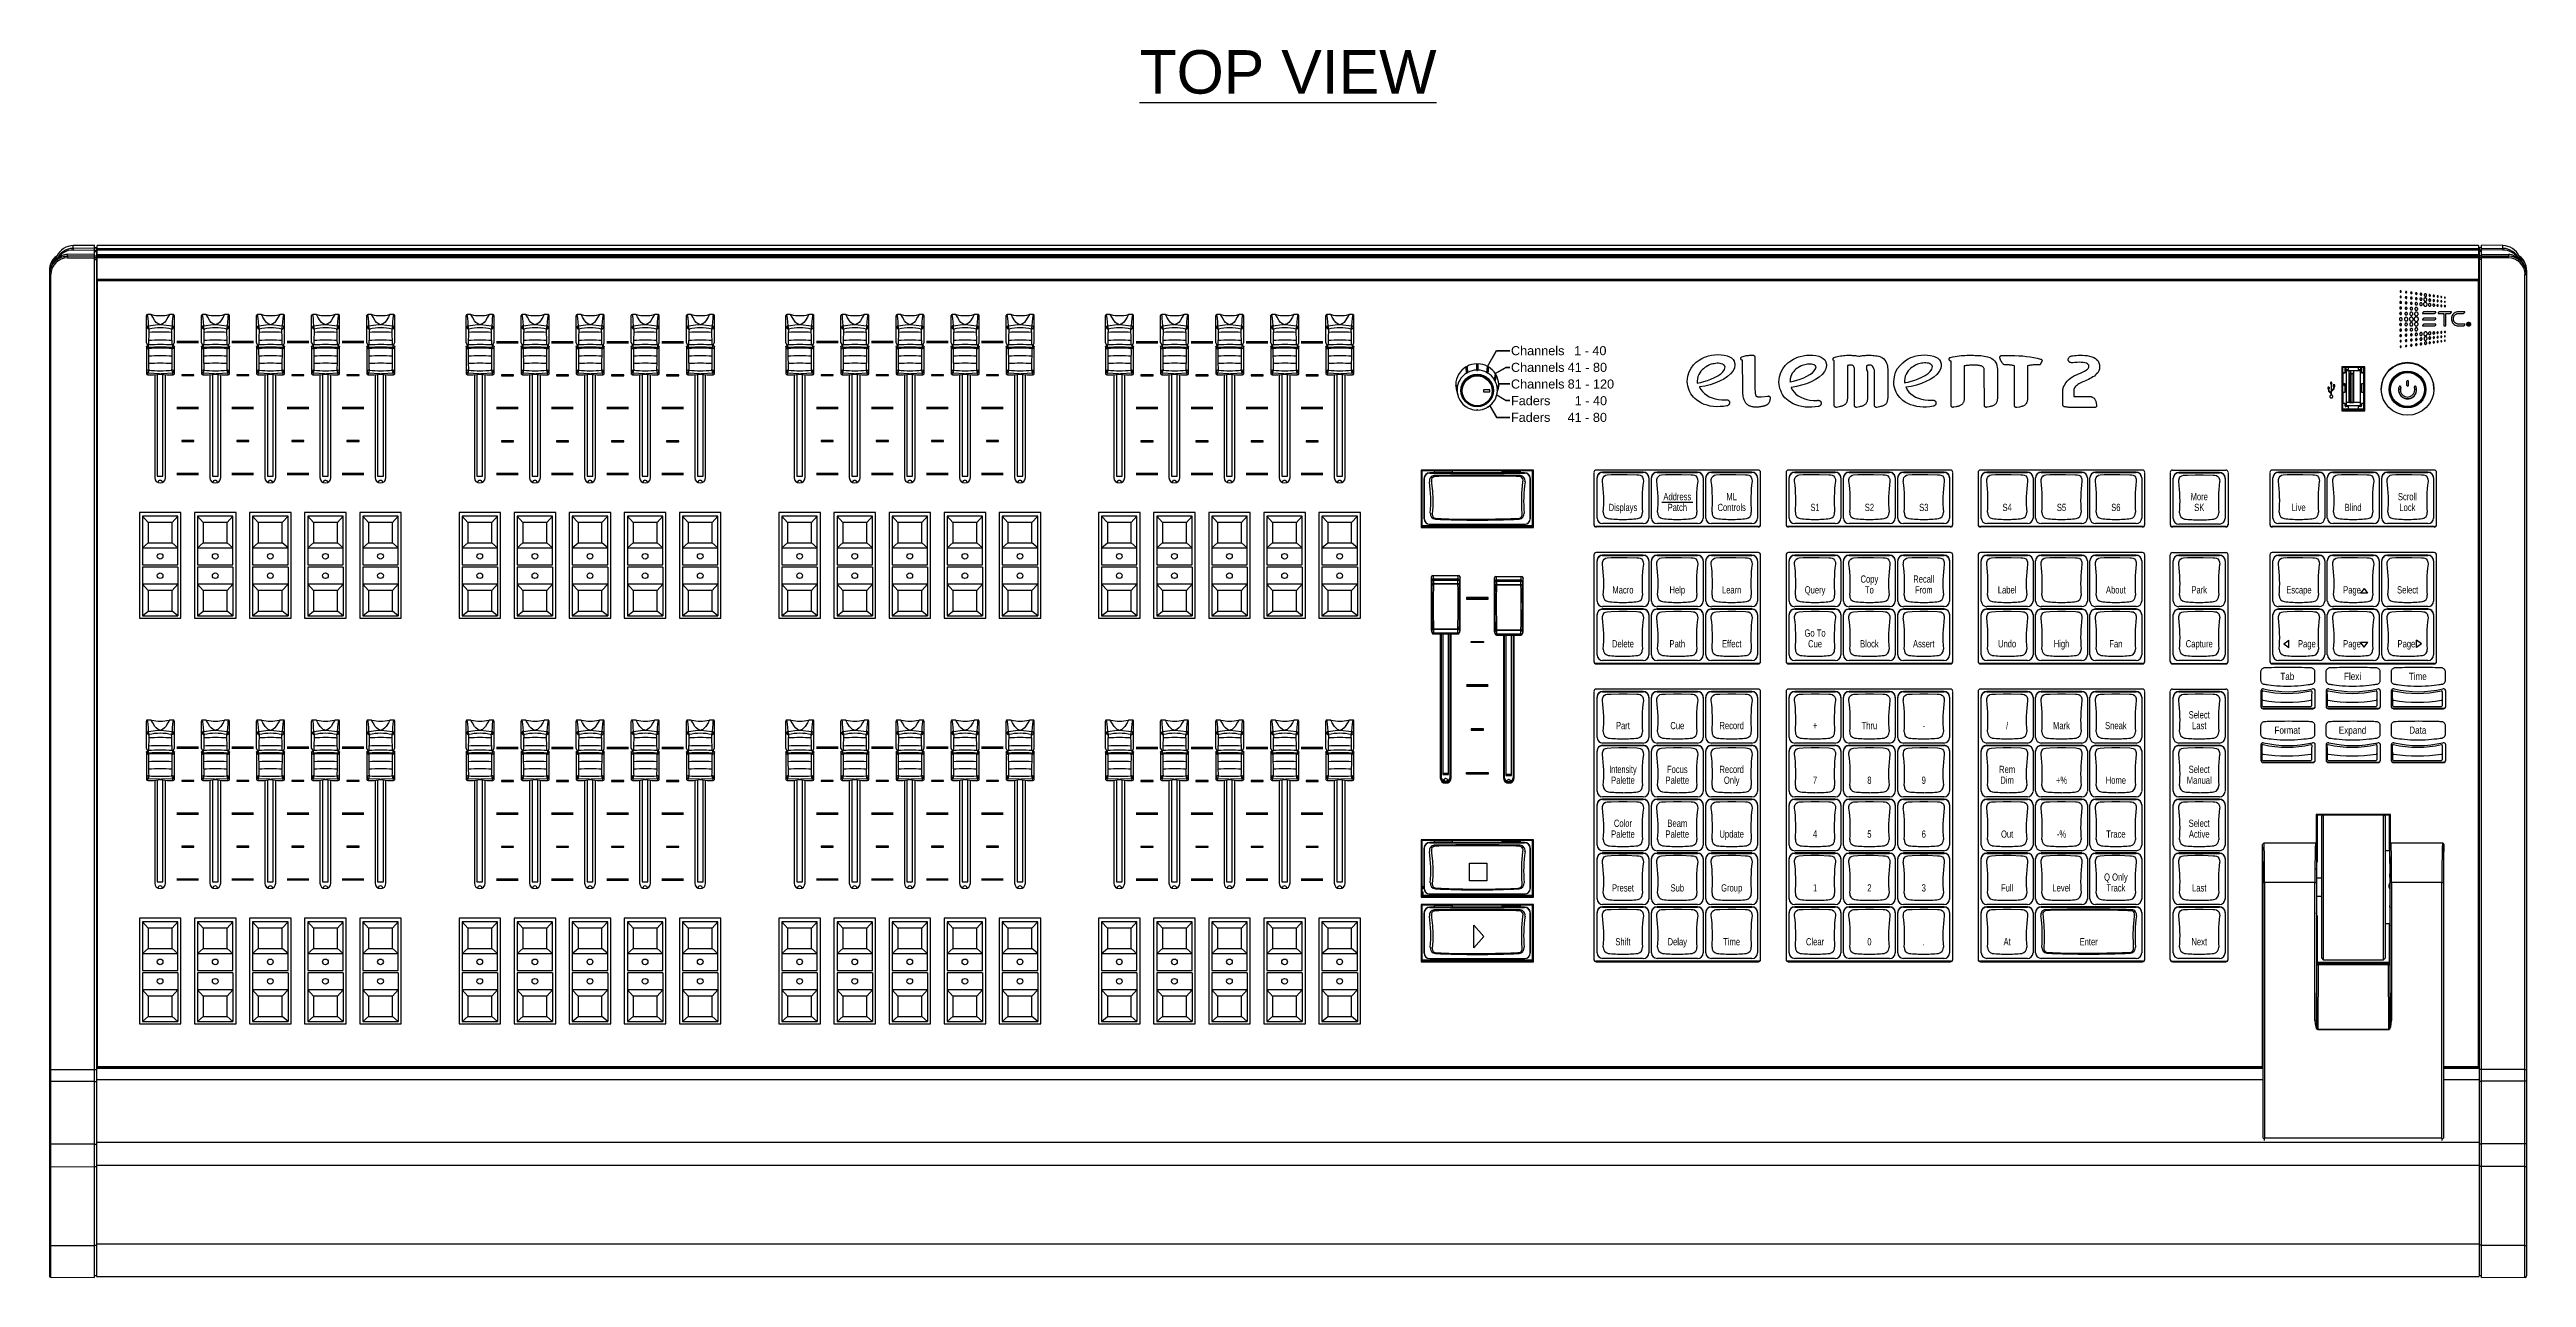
# Model space of a CAD drawing. Header units: inches. Extents: x 0.6 to 61.5, y 0.9 to 41.7.
# Drawn here: x 0.65 to 34.82, y 13.72 to 30.66 of the extents above; entities that cross this region are included whole.
import ezdxf
from ezdxf.enums import TextEntityAlignment as Align

# ---------------------------------------------------------------- set-up
doc = ezdxf.new("R2010")
doc.units = ezdxf.units.IN
doc.header["$MEASUREMENT"] = 0
for name, color, linetype in [('ARTWORK', 2, 'Continuous'), ('DIM', 1, 'Continuous'), ('KEYCAP LABELS', 2, 'Continuous'), ('OBJECT', 7, 'Continuous')]:
    doc.layers.add(name, color=color, linetype=linetype)
doc.styles.add('Arial', font='arial.ttf')
doc.styles.get("Standard").update_dxf_attribs({"font": 'arial.ttf'})

msp = doc.modelspace()

# ---------------------------------------------------------------- texts
at = {"layer": 'ARTWORK', "style": 'Arial'}
for s, p in [('Channels', (20.81, 26.442)), ('Channels', (20.81, 26.212)), ('41 - 80', (21.592, 26.212)), ('1 - 40', (21.681, 26.442)), ('Channels', (20.81, 25.982)), ('81 - 120', (21.592, 25.982)), ('Faders', (20.81, 25.752)), ('Faders', (20.81, 25.522)), ('41 - 80', (21.591, 25.522)), ('1 - 40', (21.689, 25.752))]:
    msp.add_text(s, height=0.125, dxfattribs=at).set_placement(p)
at = {"layer": 'ARTWORK', "style": 'Arial', "width": 0.8}
for s, p in [('Tab', (31.52, 21.962)), ('Flexi', (32.42, 21.962)), ('Time', (33.32, 21.962)), ('Format', (31.52, 21.219)), ('Expand', (32.42, 21.219)), ('Data', (33.32, 21.219))]:
    msp.add_text(s, height=0.1, dxfattribs=at).set_placement(p, align=Align.CENTER)
at = {"layer": 'DIM'}
msp.add_text('%%UTOP VIEW', height=0.6, dxfattribs=at).set_placement((17.734, 30.05), align=Align.CENTER)
at = {"layer": 'KEYCAP LABELS'}
for s, width, p in [('Displays', 0.75, (22.355, 24.292)), ('Address', 0.75, (23.105, 24.441)), ('Patch', 0.75, (23.105, 24.292)), ('Controls', 0.75, (23.855, 24.292)), ('ML', 0.75, (23.855, 24.441)), ('S1', 0.6, (25.005, 24.292)), ('S2', 0.75, (25.755, 24.292)), ('S3', 0.75, (26.505, 24.292)), ('S4', 0.75, (27.655, 24.292)), ('S5', 0.75, (28.405, 24.292)), ('S6', 0.75, (29.155, 24.292)), ('More', 0.75, (30.305, 24.441)), ('SK', 0.75, (30.305, 24.292)), ('Live', 0.75, (31.677, 24.292)), ('Blind', 0.75, (32.427, 24.292)), ('Scroll', 0.75, (33.177, 24.441)), ('Lock', 0.75, (33.177, 24.292)), ('Macro', 0.75, (22.355, 23.155)), ('Help', 0.75, (23.105, 23.155)), ('Learn', 0.75, (23.855, 23.155)), ('Query', 0.75, (25.005, 23.155)), ('Copy', 0.75, (25.755, 23.304)), ('To', 0.75, (25.755, 23.155)), ('Recall', 0.75, (26.505, 23.304)), ('From', 0.75, (26.505, 23.155)), ('Label', 0.75, (27.655, 23.155)), ('About', 0.75, (29.155, 23.155)), ('Park', 0.75, (30.305, 23.155)), ('Escape', 0.75, (31.68, 23.155)), ('Page  ', 0.75, (32.442, 23.155)), ('Select', 0.75, (33.18, 23.155)), ('Go To', 0.75, (25.005, 22.559)), ('Delete', 0.75, (22.355, 22.411)), ('Path', 0.75, (23.105, 22.411)), ('Effect', 0.75, (23.855, 22.411)), ('Cue', 0.75, (25.005, 22.411)), ('Block', 0.75, (25.755, 22.411)), ('Assert', 0.75, (26.505, 22.411)), ('Undo', 0.75, (27.655, 22.411)), ('High', 0.75, (28.405, 22.411)), ('Fan', 0.75, (29.155, 22.411)), ('Capture', 0.75, (30.305, 22.411)), ('   Page', 0.75, (31.746, 22.411)), ('Page  ', 0.75, (32.442, 22.411)), ('Page  ', 0.75, (33.192, 22.411)), ('Select', 0.75, (30.305, 21.431)), ('Part', 0.75, (22.355, 21.283)), ('Cue', 0.75, (23.105, 21.283)), ('Record', 0.75, (23.855, 21.283)), ('+', 0.75, (25.005, 21.283)), ('Thru', 0.75, (25.755, 21.283)), ('-', 0.75, (26.505, 21.283)), ('/', 0.75, (27.655, 21.283)), ('Mark', 0.75, (28.405, 21.283)), ('Sneak', 0.75, (29.155, 21.283)), ('Last', 0.75, (30.305, 21.283)), ('Intensity', 0.7, (22.355, 20.678)), ('Palette', 0.75, (22.355, 20.529)), ('Palette', 0.75, (23.105, 20.529)), ('Focus', 0.75, (23.105, 20.678)), ('Record', 0.75, (23.855, 20.678)), ('Only', 0.75, (23.855, 20.529)), ('7', 0.75, (25.005, 20.529)), ('8', 0.75, (25.755, 20.529)), ('9', 0.75, (26.505, 20.529)), ('Rem', 0.75, (27.655, 20.678)), ('Dim', 0.75, (27.655, 20.529)), ('+%', 0.75, (28.405, 20.529)), ('Home', 0.75, (29.155, 20.529)), ('Manual', 0.75, (30.305, 20.529)), ('Select', 0.75, (30.305, 20.678)), ('Palette', 0.75, (22.355, 19.786)), ('Color', 0.75, (22.355, 19.935)), ('Palette', 0.75, (23.105, 19.786)), ('Beam', 0.75, (23.105, 19.935)), ('Update', 0.75, (23.855, 19.786)), ('4', 0.75, (25.005, 19.786)), ('5', 0.75, (25.755, 19.786)), ('6', 0.75, (26.505, 19.786)), ('Out', 0.75, (27.655, 19.786)), ('-%', 0.75, (28.405, 19.786)), ('Trace', 0.75, (29.155, 19.786)), ('Active', 0.75, (30.305, 19.786)), ('Select', 0.75, (30.305, 19.935)), ('Preset', 0.75, (22.355, 19.044)), ('Sub', 0.75, (23.105, 19.044)), ('Group', 0.75, (23.855, 19.044)), ('1', 0.75, (25.005, 19.044)), ('2', 0.75, (25.755, 19.044)), ('3', 0.75, (26.505, 19.044)), ('Full', 0.75, (27.655, 19.044)), ('Level', 0.75, (28.405, 19.044)), ('Q Only', 0.75, (29.155, 19.193)), ('Track', 0.75, (29.155, 19.044)), ('Last', 0.75, (30.305, 19.044)), ('Shift', 0.75, (22.355, 18.301)), ('Delay', 0.75, (23.105, 18.301)), ('Time', 0.75, (23.855, 18.301)), ('Clear', 0.75, (25.005, 18.301)), ('0', 0.75, (25.755, 18.301)), ('.', 0.75, (26.505, 18.301)), ('At', 0.75, (27.655, 18.301)), ('Enter', 0.75, (28.78, 18.301)), ('Next', 0.75, (30.305, 18.301))]:
    msp.add_text(s, height=0.1, dxfattribs=dict(at, width=width)).set_placement(p, align=Align.CENTER)

# ---------------------------------------------------------------- linework, layer by layer
at = {"layer": 'ARTWORK'}
for points in [[(33.084, 27.003), (33.084, 27.003), (33.086, 27.004), (33.088, 27.004), (33.09, 27.005), (33.092, 27.006), (33.093, 27.007), (33.095, 27.009), (33.096, 27.01), (33.097, 27.012), (33.097, 27.014), (33.097, 27.016), (33.097, 27.016), (33.097, 27.019), (33.097, 27.021), (33.096, 27.023), (33.095, 27.024), (33.093, 27.026), (33.092, 27.027), (33.09, 27.029), (33.088, 27.029), (33.086, 27.03), (33.084, 27.03), (33.084, 27.03), (33.081, 27.03), (33.079, 27.03), (33.077, 27.029), (33.075, 27.028), (33.074, 27.027), (33.073, 27.025), (33.071, 27.023), (33.071, 27.021), (33.07, 27.019), (33.07, 27.017), (33.07, 27.017), (33.07, 27.015), (33.071, 27.013), (33.071, 27.011), (33.073, 27.009), (33.074, 27.008), (33.075, 27.006), (33.077, 27.005), (33.079, 27.004), (33.081, 27.004), (33.084, 27.003), (33.084, 27.003)], [(33.084, 27.081), (33.084, 27.081), (33.086, 27.081), (33.088, 27.081), (33.089, 27.082), (33.091, 27.083), (33.093, 27.084), (33.094, 27.085), (33.095, 27.087), (33.096, 27.089), (33.096, 27.09), (33.096, 27.093), (33.096, 27.093), (33.096, 27.095), (33.096, 27.097), (33.095, 27.098), (33.094, 27.1), (33.093, 27.102), (33.091, 27.103), (33.089, 27.104), (33.088, 27.105), (33.086, 27.106), (33.084, 27.106), (33.084, 27.106), (33.082, 27.106), (33.08, 27.105), (33.078, 27.105), (33.076, 27.104), (33.074, 27.103), (33.073, 27.101), (33.072, 27.1), (33.071, 27.098), (33.071, 27.096), (33.071, 27.094), (33.071, 27.094), (33.071, 27.092), (33.071, 27.09), (33.072, 27.088), (33.073, 27.086), (33.074, 27.085), (33.076, 27.083), (33.078, 27.082), (33.08, 27.081), (33.082, 27.081), (33.084, 27.081), (33.084, 27.081)], [(33.084, 27.158), (33.084, 27.158), (33.086, 27.158), (33.087, 27.158), (33.089, 27.159), (33.091, 27.159), (33.092, 27.161), (33.093, 27.162), (33.094, 27.163), (33.095, 27.165), (33.095, 27.167), (33.096, 27.169), (33.096, 27.169), (33.095, 27.17), (33.095, 27.172), (33.094, 27.174), (33.093, 27.176), (33.092, 27.177), (33.091, 27.178), (33.089, 27.18), (33.087, 27.18), (33.086, 27.181), (33.084, 27.181), (33.084, 27.181), (33.082, 27.181), (33.08, 27.181), (33.078, 27.181), (33.076, 27.18), (33.075, 27.179), (33.074, 27.177), (33.073, 27.176), (33.072, 27.174), (33.072, 27.172), (33.072, 27.171), (33.072, 27.171), (33.072, 27.169), (33.072, 27.167), (33.073, 27.165), (33.074, 27.163), (33.075, 27.162), (33.076, 27.161), (33.078, 27.16), (33.08, 27.159), (33.082, 27.158), (33.084, 27.158), (33.084, 27.158)], [(33.084, 27.312), (33.084, 27.312), (33.085, 27.312), (33.086, 27.312), (33.088, 27.312), (33.089, 27.313), (33.09, 27.314), (33.091, 27.315), (33.092, 27.316), (33.092, 27.317), (33.092, 27.318), (33.093, 27.32), (33.093, 27.32), (33.092, 27.321), (33.092, 27.322), (33.092, 27.324), (33.091, 27.325), (33.09, 27.326), (33.089, 27.327), (33.088, 27.328), (33.086, 27.329), (33.085, 27.329), (33.084, 27.329), (33.084, 27.329), (33.082, 27.329), (33.081, 27.329), (33.079, 27.329), (33.078, 27.328), (33.077, 27.328), (33.076, 27.327), (33.076, 27.326), (33.075, 27.324), (33.075, 27.323), (33.075, 27.322), (33.075, 27.322), (33.075, 27.32), (33.075, 27.319), (33.076, 27.317), (33.076, 27.316), (33.077, 27.315), (33.078, 27.314), (33.079, 27.313), (33.081, 27.313), (33.082, 27.312), (33.084, 27.312), (33.084, 27.312)], [(33.084, 27.237), (33.084, 27.237), (33.085, 27.237), (33.086, 27.237), (33.088, 27.238), (33.089, 27.238), (33.09, 27.239), (33.091, 27.24), (33.092, 27.241), (33.092, 27.242), (33.092, 27.243), (33.093, 27.245), (33.093, 27.245), (33.092, 27.246), (33.092, 27.248), (33.092, 27.249), (33.091, 27.25), (33.09, 27.251), (33.089, 27.252), (33.088, 27.253), (33.086, 27.254), (33.085, 27.254), (33.084, 27.255), (33.084, 27.255), (33.082, 27.255), (33.081, 27.255), (33.079, 27.254), (33.078, 27.254), (33.077, 27.253), (33.076, 27.252), (33.076, 27.251), (33.075, 27.25), (33.075, 27.248), (33.075, 27.247), (33.075, 27.247), (33.075, 27.245), (33.075, 27.244), (33.076, 27.243), (33.076, 27.241), (33.077, 27.24), (33.078, 27.239), (33.079, 27.238), (33.081, 27.238), (33.082, 27.237), (33.084, 27.237), (33.084, 27.237)], [(33.16, 26.997), (33.16, 26.997), (33.162, 26.998), (33.165, 26.998), (33.167, 26.999), (33.17, 27.001), (33.172, 27.002), (33.173, 27.004), (33.175, 27.006), (33.176, 27.009), (33.176, 27.012), (33.177, 27.014), (33.177, 27.014), (33.176, 27.017), (33.176, 27.02), (33.175, 27.022), (33.173, 27.025), (33.172, 27.027), (33.17, 27.029), (33.167, 27.03), (33.165, 27.031), (33.162, 27.032), (33.16, 27.032), (33.16, 27.032), (33.157, 27.032), (33.154, 27.032), (33.152, 27.031), (33.149, 27.029), (33.147, 27.027), (33.145, 27.026), (33.144, 27.023), (33.143, 27.021), (33.142, 27.018), (33.142, 27.015), (33.142, 27.015), (33.142, 27.012), (33.143, 27.01), (33.144, 27.007), (33.145, 27.005), (33.147, 27.003), (33.149, 27.001), (33.152, 27), (33.154, 26.998), (33.157, 26.998), (33.16, 26.997), (33.16, 26.997)], [(33.159, 27.076), (33.159, 27.076), (33.162, 27.076), (33.164, 27.076), (33.165, 27.077), (33.167, 27.078), (33.169, 27.079), (33.17, 27.081), (33.171, 27.082), (33.172, 27.084), (33.172, 27.086), (33.172, 27.088), (33.172, 27.088), (33.172, 27.09), (33.172, 27.093), (33.171, 27.094), (33.17, 27.096), (33.169, 27.098), (33.167, 27.099), (33.165, 27.1), (33.164, 27.101), (33.162, 27.102), (33.159, 27.102), (33.159, 27.102), (33.157, 27.102), (33.155, 27.102), (33.153, 27.101), (33.152, 27.1), (33.15, 27.099), (33.149, 27.097), (33.148, 27.096), (33.147, 27.094), (33.147, 27.092), (33.146, 27.09), (33.146, 27.09), (33.147, 27.088), (33.147, 27.086), (33.148, 27.084), (33.149, 27.082), (33.15, 27.08), (33.152, 27.079), (33.153, 27.078), (33.155, 27.077), (33.157, 27.076), (33.159, 27.076), (33.159, 27.076)], [(33.159, 27.151), (33.159, 27.151), (33.161, 27.151), (33.163, 27.151), (33.165, 27.152), (33.167, 27.153), (33.168, 27.154), (33.169, 27.155), (33.17, 27.157), (33.171, 27.159), (33.171, 27.16), (33.172, 27.162), (33.172, 27.162), (33.171, 27.164), (33.171, 27.166), (33.17, 27.168), (33.169, 27.17), (33.168, 27.171), (33.167, 27.173), (33.165, 27.174), (33.163, 27.175), (33.161, 27.175), (33.159, 27.176), (33.159, 27.176), (33.157, 27.176), (33.156, 27.175), (33.154, 27.175), (33.152, 27.174), (33.151, 27.173), (33.15, 27.171), (33.149, 27.17), (33.148, 27.168), (33.147, 27.166), (33.147, 27.164), (33.147, 27.164), (33.147, 27.162), (33.148, 27.16), (33.149, 27.159), (33.15, 27.157), (33.151, 27.155), (33.152, 27.154), (33.154, 27.153), (33.156, 27.152), (33.157, 27.151), (33.159, 27.151), (33.159, 27.151)], [(33.159, 27.226), (33.159, 27.226), (33.161, 27.226), (33.163, 27.226), (33.165, 27.227), (33.166, 27.228), (33.167, 27.229), (33.169, 27.23), (33.17, 27.231), (33.17, 27.233), (33.171, 27.235), (33.171, 27.236), (33.171, 27.236), (33.171, 27.238), (33.17, 27.24), (33.17, 27.242), (33.169, 27.243), (33.167, 27.245), (33.166, 27.246), (33.165, 27.247), (33.163, 27.248), (33.161, 27.249), (33.159, 27.249), (33.159, 27.249), (33.158, 27.249), (33.156, 27.249), (33.154, 27.248), (33.153, 27.248), (33.151, 27.247), (33.15, 27.245), (33.149, 27.244), (33.149, 27.242), (33.148, 27.241), (33.148, 27.239), (33.148, 27.239), (33.148, 27.237), (33.149, 27.235), (33.149, 27.233), (33.15, 27.232), (33.151, 27.23), (33.153, 27.229), (33.154, 27.228), (33.156, 27.227), (33.158, 27.227), (33.159, 27.226), (33.159, 27.226)], [(33.159, 27.303), (33.159, 27.303), (33.161, 27.303), (33.162, 27.303), (33.163, 27.304), (33.164, 27.304), (33.165, 27.305), (33.166, 27.306), (33.167, 27.307), (33.168, 27.308), (33.168, 27.309), (33.168, 27.311), (33.168, 27.311), (33.168, 27.312), (33.168, 27.314), (33.167, 27.315), (33.166, 27.316), (33.165, 27.317), (33.164, 27.318), (33.163, 27.319), (33.162, 27.32), (33.161, 27.32), (33.159, 27.321), (33.159, 27.321), (33.158, 27.321), (33.157, 27.32), (33.155, 27.32), (33.154, 27.32), (33.153, 27.319), (33.153, 27.318), (33.152, 27.317), (33.151, 27.316), (33.151, 27.314), (33.151, 27.313), (33.151, 27.313), (33.151, 27.312), (33.151, 27.31), (33.152, 27.309), (33.153, 27.308), (33.153, 27.307), (33.154, 27.306), (33.155, 27.305), (33.157, 27.304), (33.158, 27.304), (33.159, 27.303), (33.159, 27.303)], [(33.231, 26.99), (33.231, 26.99), (33.235, 26.99), (33.238, 26.991), (33.241, 26.993), (33.244, 26.994), (33.247, 26.997), (33.249, 26.999), (33.251, 27.002), (33.252, 27.005), (33.253, 27.009), (33.253, 27.012), (33.253, 27.012), (33.253, 27.016), (33.252, 27.019), (33.251, 27.023), (33.249, 27.026), (33.247, 27.028), (33.244, 27.031), (33.241, 27.033), (33.238, 27.034), (33.235, 27.035), (33.231, 27.035), (33.231, 27.035), (33.228, 27.035), (33.224, 27.035), (33.221, 27.033), (33.218, 27.032), (33.216, 27.029), (33.214, 27.027), (33.212, 27.024), (33.211, 27.021), (33.21, 27.017), (33.209, 27.013), (33.209, 27.013), (33.21, 27.01), (33.211, 27.006), (33.212, 27.003), (33.214, 27), (33.216, 26.997), (33.218, 26.995), (33.221, 26.993), (33.224, 26.992), (33.228, 26.991), (33.231, 26.99), (33.231, 26.99)], [(33.231, 27.068), (33.231, 27.068), (33.234, 27.068), (33.237, 27.069), (33.239, 27.07), (33.241, 27.071), (33.243, 27.073), (33.245, 27.074), (33.246, 27.077), (33.247, 27.079), (33.247, 27.082), (33.248, 27.084), (33.248, 27.084), (33.247, 27.087), (33.247, 27.09), (33.246, 27.092), (33.245, 27.094), (33.243, 27.096), (33.241, 27.098), (33.239, 27.1), (33.237, 27.101), (33.234, 27.102), (33.231, 27.102), (33.231, 27.102), (33.229, 27.102), (33.226, 27.102), (33.224, 27.101), (33.222, 27.099), (33.22, 27.098), (33.218, 27.096), (33.217, 27.094), (33.216, 27.091), (33.215, 27.089), (33.215, 27.086), (33.215, 27.086), (33.215, 27.083), (33.216, 27.081), (33.217, 27.078), (33.218, 27.076), (33.22, 27.074), (33.222, 27.072), (33.224, 27.07), (33.226, 27.069), (33.229, 27.069), (33.231, 27.068), (33.231, 27.068)], [(33.231, 27.145), (33.231, 27.145), (33.233, 27.145), (33.235, 27.145), (33.237, 27.146), (33.239, 27.147), (33.24, 27.148), (33.241, 27.149), (33.242, 27.151), (33.243, 27.153), (33.243, 27.154), (33.244, 27.156), (33.244, 27.156), (33.243, 27.159), (33.243, 27.161), (33.242, 27.162), (33.241, 27.164), (33.24, 27.166), (33.239, 27.167), (33.237, 27.168), (33.235, 27.169), (33.233, 27.17), (33.231, 27.17), (33.231, 27.17), (33.229, 27.17), (33.227, 27.17), (33.226, 27.169), (33.224, 27.168), (33.223, 27.167), (33.221, 27.166), (33.22, 27.164), (33.22, 27.162), (33.219, 27.161), (33.219, 27.158), (33.219, 27.158), (33.219, 27.156), (33.22, 27.154), (33.22, 27.153), (33.221, 27.151), (33.223, 27.149), (33.224, 27.148), (33.226, 27.147), (33.227, 27.146), (33.229, 27.145), (33.231, 27.145), (33.231, 27.145)], [(33.231, 27.291), (33.231, 27.291), (33.233, 27.291), (33.235, 27.291), (33.236, 27.292), (33.238, 27.292), (33.239, 27.293), (33.24, 27.294), (33.241, 27.296), (33.241, 27.297), (33.242, 27.299), (33.242, 27.301), (33.242, 27.301), (33.242, 27.302), (33.241, 27.304), (33.241, 27.306), (33.24, 27.308), (33.239, 27.309), (33.238, 27.31), (33.236, 27.311), (33.235, 27.312), (33.233, 27.313), (33.231, 27.313), (33.231, 27.313), (33.23, 27.313), (33.228, 27.313), (33.226, 27.313), (33.225, 27.312), (33.224, 27.311), (33.223, 27.31), (33.222, 27.309), (33.221, 27.307), (33.221, 27.305), (33.22, 27.304), (33.22, 27.304), (33.221, 27.302), (33.221, 27.3), (33.222, 27.298), (33.223, 27.297), (33.224, 27.295), (33.225, 27.294), (33.226, 27.293), (33.228, 27.292), (33.23, 27.291), (33.231, 27.291), (33.231, 27.291)], [(33.231, 27.218), (33.231, 27.218), (33.233, 27.218), (33.235, 27.218), (33.237, 27.219), (33.238, 27.219), (33.239, 27.22), (33.241, 27.222), (33.241, 27.223), (33.242, 27.225), (33.243, 27.227), (33.243, 27.229), (33.243, 27.229), (33.243, 27.23), (33.242, 27.232), (33.241, 27.234), (33.241, 27.236), (33.239, 27.237), (33.238, 27.239), (33.237, 27.24), (33.235, 27.241), (33.233, 27.241), (33.231, 27.242), (33.231, 27.242), (33.229, 27.242), (33.228, 27.242), (33.226, 27.241), (33.224, 27.24), (33.223, 27.239), (33.222, 27.238), (33.221, 27.236), (33.22, 27.235), (33.22, 27.233), (33.22, 27.231), (33.22, 27.231), (33.22, 27.229), (33.22, 27.227), (33.221, 27.225), (33.222, 27.224), (33.223, 27.222), (33.224, 27.221), (33.226, 27.22), (33.228, 27.219), (33.229, 27.218), (33.231, 27.218), (33.231, 27.218)], [(33.3, 26.985), (33.3, 26.985), (33.304, 26.985), (33.307, 26.986), (33.311, 26.988), (33.314, 26.99), (33.317, 26.992), (33.319, 26.995), (33.321, 26.999), (33.323, 27.002), (33.323, 27.006), (33.324, 27.01), (33.324, 27.01), (33.323, 27.014), (33.323, 27.018), (33.321, 27.022), (33.319, 27.026), (33.317, 27.029), (33.314, 27.031), (33.311, 27.034), (33.307, 27.035), (33.304, 27.036), (33.3, 27.037), (33.3, 27.037), (33.296, 27.037), (33.292, 27.036), (33.288, 27.034), (33.285, 27.032), (33.282, 27.03), (33.28, 27.027), (33.278, 27.024), (33.276, 27.02), (33.275, 27.016), (33.275, 27.012), (33.275, 27.012), (33.275, 27.007), (33.276, 27.003), (33.278, 27), (33.28, 26.996), (33.282, 26.993), (33.285, 26.99), (33.288, 26.988), (33.292, 26.987), (33.296, 26.986), (33.3, 26.985), (33.3, 26.985)], [(33.3, 27.061), (33.3, 27.061), (33.303, 27.061), (33.306, 27.062), (33.308, 27.063), (33.311, 27.064), (33.313, 27.066), (33.315, 27.068), (33.317, 27.071), (33.318, 27.074), (33.319, 27.077), (33.319, 27.08), (33.319, 27.08), (33.319, 27.084), (33.318, 27.087), (33.317, 27.09), (33.315, 27.093), (33.313, 27.095), (33.311, 27.097), (33.308, 27.099), (33.306, 27.101), (33.303, 27.102), (33.3, 27.102), (33.3, 27.102), (33.296, 27.102), (33.293, 27.101), (33.291, 27.1), (33.288, 27.099), (33.286, 27.097), (33.284, 27.095), (33.282, 27.092), (33.281, 27.089), (33.28, 27.086), (33.28, 27.082), (33.28, 27.082), (33.28, 27.079), (33.281, 27.076), (33.282, 27.073), (33.284, 27.07), (33.286, 27.068), (33.288, 27.065), (33.291, 27.064), (33.293, 27.062), (33.296, 27.061), (33.3, 27.061), (33.3, 27.061)], [(33.3, 27.135), (33.3, 27.135), (33.302, 27.135), (33.304, 27.136), (33.307, 27.137), (33.309, 27.138), (33.31, 27.139), (33.312, 27.141), (33.313, 27.143), (33.314, 27.146), (33.315, 27.148), (33.315, 27.151), (33.315, 27.151), (33.315, 27.153), (33.314, 27.156), (33.313, 27.158), (33.312, 27.161), (33.31, 27.163), (33.309, 27.164), (33.307, 27.166), (33.304, 27.167), (33.302, 27.168), (33.3, 27.168), (33.3, 27.168), (33.297, 27.168), (33.295, 27.168), (33.292, 27.167), (33.29, 27.166), (33.288, 27.165), (33.287, 27.163), (33.286, 27.161), (33.285, 27.158), (33.284, 27.156), (33.284, 27.153), (33.284, 27.153), (33.284, 27.15), (33.285, 27.148), (33.286, 27.145), (33.287, 27.143), (33.288, 27.141), (33.29, 27.139), (33.292, 27.138), (33.295, 27.137), (33.297, 27.136), (33.3, 27.135), (33.3, 27.135)], [(33.299, 27.281), (33.299, 27.281), (33.301, 27.281), (33.303, 27.281), (33.304, 27.282), (33.306, 27.283), (33.307, 27.284), (33.308, 27.285), (33.309, 27.286), (33.31, 27.288), (33.31, 27.289), (33.31, 27.291), (33.31, 27.291), (33.31, 27.293), (33.31, 27.295), (33.309, 27.297), (33.308, 27.298), (33.307, 27.3), (33.306, 27.301), (33.304, 27.302), (33.303, 27.303), (33.301, 27.304), (33.299, 27.304), (33.299, 27.304), (33.298, 27.305), (33.296, 27.304), (33.294, 27.304), (33.293, 27.303), (33.292, 27.302), (33.291, 27.301), (33.29, 27.299), (33.289, 27.298), (33.289, 27.296), (33.288, 27.294), (33.288, 27.294), (33.289, 27.292), (33.289, 27.291), (33.29, 27.289), (33.291, 27.287), (33.292, 27.286), (33.293, 27.284), (33.294, 27.283), (33.296, 27.282), (33.298, 27.282), (33.299, 27.281), (33.299, 27.281)], [(33.299, 27.21), (33.299, 27.21), (33.301, 27.21), (33.303, 27.21), (33.305, 27.211), (33.306, 27.212), (33.308, 27.213), (33.309, 27.214), (33.31, 27.216), (33.31, 27.217), (33.311, 27.219), (33.311, 27.221), (33.311, 27.221), (33.311, 27.223), (33.31, 27.225), (33.31, 27.227), (33.309, 27.229), (33.308, 27.23), (33.306, 27.232), (33.305, 27.233), (33.303, 27.234), (33.301, 27.234), (33.299, 27.235), (33.299, 27.235), (33.298, 27.235), (33.296, 27.235), (33.294, 27.234), (33.293, 27.233), (33.291, 27.232), (33.29, 27.231), (33.289, 27.229), (33.288, 27.227), (33.288, 27.226), (33.288, 27.224), (33.288, 27.224), (33.288, 27.222), (33.288, 27.22), (33.289, 27.218), (33.29, 27.216), (33.291, 27.214), (33.293, 27.213), (33.294, 27.212), (33.296, 27.211), (33.298, 27.21), (33.299, 27.21), (33.299, 27.21)], [(33.364, 27.167), (33.364, 27.167), (33.361, 27.167), (33.358, 27.166), (33.356, 27.165), (33.353, 27.164), (33.351, 27.162), (33.349, 27.16), (33.348, 27.157), (33.347, 27.154), (33.346, 27.151), (33.346, 27.148), (33.346, 27.148), (33.346, 27.145), (33.347, 27.142), (33.348, 27.139), (33.349, 27.136), (33.351, 27.133), (33.353, 27.131), (33.356, 27.129), (33.358, 27.128), (33.361, 27.127), (33.364, 27.126), (33.364, 27.126), (33.367, 27.127), (33.37, 27.127), (33.373, 27.128), (33.375, 27.13), (33.377, 27.131), (33.379, 27.134), (33.381, 27.136), (33.382, 27.139), (33.382, 27.142), (33.383, 27.145), (33.383, 27.145), (33.382, 27.148), (33.382, 27.151), (33.381, 27.154), (33.379, 27.157), (33.377, 27.16), (33.375, 27.162), (33.373, 27.164), (33.37, 27.165), (33.367, 27.166), (33.364, 27.167), (33.364, 27.167)], [(33.364, 27.199), (33.364, 27.199), (33.367, 27.199), (33.369, 27.2), (33.371, 27.2), (33.373, 27.201), (33.375, 27.203), (33.376, 27.205), (33.377, 27.206), (33.378, 27.209), (33.379, 27.211), (33.379, 27.214), (33.379, 27.214), (33.379, 27.216), (33.378, 27.219), (33.377, 27.221), (33.376, 27.223), (33.375, 27.226), (33.373, 27.227), (33.371, 27.229), (33.369, 27.23), (33.367, 27.231), (33.364, 27.231), (33.364, 27.231), (33.362, 27.231), (33.36, 27.231), (33.357, 27.23), (33.355, 27.229), (33.354, 27.228), (33.352, 27.226), (33.351, 27.224), (33.35, 27.222), (33.35, 27.22), (33.349, 27.217), (33.349, 27.217), (33.35, 27.214), (33.35, 27.212), (33.351, 27.209), (33.352, 27.207), (33.354, 27.205), (33.355, 27.203), (33.357, 27.202), (33.36, 27.201), (33.362, 27.2), (33.364, 27.199), (33.364, 27.199)], [(33.364, 27.272), (33.364, 27.272), (33.366, 27.272), (33.368, 27.272), (33.369, 27.273), (33.371, 27.273), (33.372, 27.274), (33.373, 27.276), (33.374, 27.277), (33.375, 27.279), (33.375, 27.281), (33.375, 27.282), (33.375, 27.282), (33.375, 27.284), (33.375, 27.286), (33.374, 27.288), (33.373, 27.29), (33.372, 27.291), (33.371, 27.293), (33.369, 27.294), (33.368, 27.295), (33.366, 27.296), (33.364, 27.296), (33.364, 27.296), (33.362, 27.296), (33.361, 27.296), (33.359, 27.295), (33.358, 27.295), (33.356, 27.294), (33.355, 27.292), (33.354, 27.291), (33.354, 27.289), (33.353, 27.287), (33.353, 27.286), (33.353, 27.286), (33.353, 27.284), (33.354, 27.282), (33.354, 27.28), (33.355, 27.278), (33.356, 27.277), (33.358, 27.275), (33.359, 27.274), (33.361, 27.273), (33.362, 27.272), (33.364, 27.272), (33.364, 27.272)], [(33.386, 27.019), (33.386, 27.018), (33.545, 27.018), (33.545, 27.018), (33.548, 27.018), (33.551, 27.019), (33.555, 27.02), (33.558, 27.021), (33.561, 27.024), (33.564, 27.026), (33.567, 27.029), (33.569, 27.033), (33.57, 27.037), (33.571, 27.041), (33.571, 27.042), (33.412, 27.042), (33.412, 27.042), (33.409, 27.042), (33.406, 27.041), (33.403, 27.04), (33.399, 27.038), (33.396, 27.036), (33.393, 27.034), (33.391, 27.031), (33.389, 27.027), (33.387, 27.023), (33.386, 27.019), (33.386, 27.019)], [(33.424, 27.117), (33.424, 27.117), (33.428, 27.117), (33.432, 27.118), (33.436, 27.119), (33.439, 27.121), (33.442, 27.123), (33.444, 27.126), (33.446, 27.13), (33.448, 27.133), (33.448, 27.137), (33.449, 27.142), (33.449, 27.142), (33.448, 27.146), (33.448, 27.15), (33.446, 27.154), (33.444, 27.158), (33.442, 27.161), (33.439, 27.164), (33.436, 27.166), (33.432, 27.168), (33.428, 27.17), (33.424, 27.17), (33.424, 27.17), (33.42, 27.17), (33.417, 27.17), (33.413, 27.168), (33.41, 27.167), (33.407, 27.164), (33.404, 27.161), (33.402, 27.158), (33.401, 27.154), (33.4, 27.15), (33.399, 27.146), (33.399, 27.146), (33.4, 27.141), (33.401, 27.137), (33.402, 27.133), (33.404, 27.129), (33.407, 27.126), (33.41, 27.123), (33.413, 27.121), (33.417, 27.119), (33.42, 27.117), (33.424, 27.117), (33.424, 27.117)], [(33.424, 27.186), (33.424, 27.186), (33.424, 27.186), (33.424, 27.186), (33.425, 27.186), (33.425, 27.186), (33.425, 27.186), (33.425, 27.186), (33.425, 27.186), (33.426, 27.186), (33.426, 27.186), (33.426, 27.186), (33.426, 27.186), (33.428, 27.186), (33.429, 27.186), (33.43, 27.186), (33.432, 27.187), (33.433, 27.187), (33.434, 27.188), (33.435, 27.188), (33.437, 27.189), (33.438, 27.19), (33.439, 27.191), (33.439, 27.191), (33.44, 27.192), (33.441, 27.194), (33.442, 27.195), (33.443, 27.197), (33.444, 27.198), (33.445, 27.2), (33.445, 27.202), (33.445, 27.203), (33.446, 27.205), (33.446, 27.207), (33.446, 27.207), (33.445, 27.211), (33.445, 27.215), (33.443, 27.218), (33.442, 27.221), (33.44, 27.224), (33.437, 27.227), (33.434, 27.229), (33.431, 27.231), (33.428, 27.232), (33.425, 27.232), (33.425, 27.232), (33.423, 27.233), (33.421, 27.233), (33.42, 27.232), (33.418, 27.232), (33.417, 27.232), (33.415, 27.231), (33.414, 27.231), (33.412, 27.23), (33.411, 27.229), (33.41, 27.228), (33.41, 27.228), (33.408, 27.227), (33.407, 27.225), (33.406, 27.224), (33.405, 27.222), (33.405, 27.22), (33.404, 27.219), (33.403, 27.217), (33.403, 27.215), (33.403, 27.213), (33.403, 27.211), (33.403, 27.211), (33.403, 27.208), (33.404, 27.204), (33.405, 27.201), (33.407, 27.197), (33.409, 27.194), (33.411, 27.192), (33.414, 27.19), (33.417, 27.188), (33.421, 27.187), (33.424, 27.186), (33.424, 27.186)], [(33.425, 27.253), (33.425, 27.253), (33.425, 27.253), (33.426, 27.253), (33.426, 27.253), (33.426, 27.253), (33.426, 27.253), (33.426, 27.253), (33.427, 27.253), (33.427, 27.253), (33.427, 27.253), (33.427, 27.253), (33.427, 27.253), (33.428, 27.253), (33.429, 27.253), (33.43, 27.253), (33.431, 27.253), (33.432, 27.254), (33.433, 27.254), (33.434, 27.254), (33.435, 27.255), (33.436, 27.256), (33.437, 27.256), (33.437, 27.256), (33.438, 27.257), (33.439, 27.258), (33.44, 27.259), (33.44, 27.261), (33.441, 27.262), (33.441, 27.263), (33.442, 27.264), (33.442, 27.266), (33.442, 27.267), (33.442, 27.269), (33.442, 27.269), (33.442, 27.272), (33.442, 27.274), (33.441, 27.277), (33.439, 27.28), (33.438, 27.282), (33.436, 27.284), (33.434, 27.285), (33.431, 27.287), (33.429, 27.288), (33.426, 27.288), (33.426, 27.288), (33.425, 27.289), (33.424, 27.289), (33.422, 27.289), (33.421, 27.288), (33.42, 27.288), (33.419, 27.288), (33.417, 27.287), (33.416, 27.287), (33.415, 27.286), (33.414, 27.285), (33.414, 27.285), (33.413, 27.284), (33.412, 27.283), (33.412, 27.282), (33.411, 27.281), (33.41, 27.279), (33.41, 27.278), (33.409, 27.277), (33.409, 27.275), (33.409, 27.274), (33.409, 27.272), (33.409, 27.272), (33.409, 27.269), (33.41, 27.267), (33.411, 27.264), (33.412, 27.262), (33.414, 27.259), (33.416, 27.257), (33.418, 27.256), (33.42, 27.254), (33.423, 27.253), (33.425, 27.253), (33.425, 27.253)], [(33.485, 27.156), (33.485, 27.156), (33.482, 27.156), (33.479, 27.155), (33.477, 27.154), (33.475, 27.153), (33.473, 27.151), (33.471, 27.149), (33.47, 27.147), (33.469, 27.144), (33.468, 27.141), (33.468, 27.138), (33.468, 27.138), (33.468, 27.135), (33.469, 27.132), (33.47, 27.129), (33.471, 27.127), (33.473, 27.124), (33.475, 27.122), (33.477, 27.12), (33.479, 27.119), (33.482, 27.118), (33.485, 27.118), (33.485, 27.118), (33.487, 27.118), (33.49, 27.118), (33.492, 27.119), (33.494, 27.121), (33.496, 27.122), (33.498, 27.124), (33.499, 27.127), (33.5, 27.129), (33.501, 27.132), (33.501, 27.135), (33.501, 27.135), (33.501, 27.139), (33.5, 27.141), (33.499, 27.144), (33.498, 27.147), (33.496, 27.149), (33.494, 27.151), (33.492, 27.153), (33.49, 27.154), (33.487, 27.155), (33.485, 27.156), (33.485, 27.156)], [(33.485, 27.187), (33.485, 27.187), (33.487, 27.187), (33.489, 27.187), (33.491, 27.188), (33.492, 27.189), (33.494, 27.19), (33.495, 27.192), (33.496, 27.194), (33.497, 27.196), (33.498, 27.198), (33.498, 27.201), (33.498, 27.201), (33.498, 27.203), (33.497, 27.206), (33.496, 27.208), (33.495, 27.21), (33.494, 27.212), (33.492, 27.214), (33.491, 27.215), (33.489, 27.216), (33.487, 27.217), (33.485, 27.218), (33.485, 27.218), (33.482, 27.218), (33.48, 27.217), (33.478, 27.217), (33.477, 27.215), (33.475, 27.214), (33.474, 27.212), (33.473, 27.211), (33.472, 27.208), (33.471, 27.206), (33.471, 27.204), (33.471, 27.204), (33.471, 27.201), (33.472, 27.199), (33.473, 27.196), (33.474, 27.194), (33.475, 27.192), (33.477, 27.191), (33.478, 27.189), (33.48, 27.188), (33.482, 27.187), (33.485, 27.187), (33.485, 27.187)], [(33.484, 27.256), (33.484, 27.256), (33.486, 27.256), (33.488, 27.256), (33.489, 27.257), (33.49, 27.258), (33.492, 27.259), (33.493, 27.26), (33.493, 27.261), (33.494, 27.263), (33.494, 27.264), (33.495, 27.266), (33.495, 27.266), (33.494, 27.268), (33.494, 27.27), (33.493, 27.272), (33.493, 27.273), (33.492, 27.275), (33.49, 27.276), (33.489, 27.277), (33.488, 27.278), (33.486, 27.279), (33.484, 27.279), (33.484, 27.279), (33.483, 27.279), (33.481, 27.279), (33.48, 27.278), (33.479, 27.278), (33.477, 27.277), (33.476, 27.276), (33.476, 27.274), (33.475, 27.273), (33.475, 27.271), (33.474, 27.269), (33.474, 27.269), (33.475, 27.267), (33.475, 27.265), (33.476, 27.264), (33.476, 27.262), (33.477, 27.26), (33.479, 27.259), (33.48, 27.258), (33.481, 27.257), (33.483, 27.256), (33.484, 27.256), (33.484, 27.256)], [(33.54, 27.147), (33.54, 27.147), (33.538, 27.147), (33.536, 27.147), (33.535, 27.146), (33.533, 27.145), (33.531, 27.144), (33.53, 27.142), (33.529, 27.14), (33.528, 27.138), (33.528, 27.136), (33.528, 27.133), (33.528, 27.133), (33.528, 27.131), (33.528, 27.128), (33.529, 27.126), (33.53, 27.124), (33.531, 27.122), (33.533, 27.121), (33.535, 27.119), (33.536, 27.118), (33.538, 27.118), (33.54, 27.117), (33.54, 27.117), (33.543, 27.117), (33.544, 27.118), (33.546, 27.118), (33.548, 27.12), (33.549, 27.121), (33.551, 27.123), (33.552, 27.124), (33.553, 27.127), (33.553, 27.129), (33.553, 27.131), (33.553, 27.131), (33.553, 27.134), (33.553, 27.136), (33.552, 27.138), (33.551, 27.14), (33.549, 27.142), (33.548, 27.144), (33.546, 27.145), (33.544, 27.146), (33.543, 27.147), (33.54, 27.147), (33.54, 27.147)], [(33.54, 27.249), (33.54, 27.249), (33.542, 27.249), (33.543, 27.25), (33.545, 27.25), (33.546, 27.251), (33.547, 27.252), (33.548, 27.253), (33.548, 27.254), (33.549, 27.255), (33.549, 27.257), (33.549, 27.259), (33.549, 27.259), (33.549, 27.26), (33.549, 27.262), (33.548, 27.264), (33.548, 27.265), (33.547, 27.267), (33.546, 27.268), (33.545, 27.269), (33.543, 27.27), (33.542, 27.27), (33.54, 27.271), (33.54, 27.271), (33.539, 27.271), (33.538, 27.27), (33.536, 27.27), (33.535, 27.269), (33.534, 27.268), (33.533, 27.267), (33.532, 27.266), (33.532, 27.264), (33.532, 27.263), (33.531, 27.261), (33.531, 27.261), (33.532, 27.259), (33.532, 27.258), (33.532, 27.256), (33.533, 27.255), (33.534, 27.253), (33.535, 27.252), (33.536, 27.251), (33.538, 27.25), (33.539, 27.25), (33.54, 27.249), (33.54, 27.249)], [(33.54, 27.185), (33.54, 27.185), (33.542, 27.185), (33.543, 27.185), (33.545, 27.186), (33.546, 27.186), (33.547, 27.187), (33.548, 27.189), (33.549, 27.19), (33.55, 27.192), (33.55, 27.193), (33.55, 27.195), (33.55, 27.195), (33.55, 27.197), (33.55, 27.199), (33.549, 27.2), (33.548, 27.202), (33.547, 27.203), (33.546, 27.205), (33.545, 27.206), (33.543, 27.206), (33.542, 27.207), (33.54, 27.207), (33.54, 27.207), (33.539, 27.207), (33.537, 27.207), (33.536, 27.207), (33.535, 27.206), (33.534, 27.205), (33.533, 27.204), (33.532, 27.202), (33.531, 27.201), (33.531, 27.199), (33.531, 27.197), (33.531, 27.197), (33.531, 27.195), (33.531, 27.194), (33.532, 27.192), (33.533, 27.19), (33.534, 27.189), (33.535, 27.188), (33.536, 27.187), (33.537, 27.186), (33.539, 27.185), (33.54, 27.185), (33.54, 27.185)], [(33.594, 27.18), (33.594, 27.18), (33.595, 27.18), (33.597, 27.18), (33.598, 27.181), (33.599, 27.181), (33.6, 27.182), (33.601, 27.183), (33.601, 27.185), (33.602, 27.186), (33.602, 27.188), (33.602, 27.189), (33.602, 27.189), (33.602, 27.191), (33.602, 27.193), (33.601, 27.194), (33.601, 27.196), (33.6, 27.197), (33.599, 27.198), (33.598, 27.199), (33.597, 27.2), (33.595, 27.2), (33.594, 27.201), (33.594, 27.201), (33.592, 27.201), (33.591, 27.2), (33.59, 27.2), (33.589, 27.199), (33.588, 27.198), (33.587, 27.197), (33.586, 27.196), (33.586, 27.194), (33.585, 27.193), (33.585, 27.191), (33.585, 27.191), (33.585, 27.19), (33.586, 27.188), (33.586, 27.186), (33.587, 27.185), (33.588, 27.184), (33.589, 27.182), (33.59, 27.182), (33.591, 27.181), (33.592, 27.18), (33.594, 27.18), (33.594, 27.18)], [(33.594, 27.139), (33.594, 27.139), (33.592, 27.139), (33.591, 27.138), (33.59, 27.138), (33.588, 27.137), (33.587, 27.136), (33.586, 27.135), (33.586, 27.134), (33.585, 27.132), (33.585, 27.13), (33.585, 27.129), (33.585, 27.129), (33.585, 27.127), (33.585, 27.125), (33.586, 27.123), (33.586, 27.122), (33.587, 27.121), (33.588, 27.119), (33.59, 27.118), (33.591, 27.118), (33.592, 27.117), (33.594, 27.117), (33.594, 27.117), (33.595, 27.117), (33.597, 27.117), (33.598, 27.118), (33.599, 27.119), (33.6, 27.12), (33.601, 27.121), (33.602, 27.122), (33.602, 27.124), (33.603, 27.125), (33.603, 27.127), (33.603, 27.127), (33.603, 27.129), (33.602, 27.131), (33.602, 27.132), (33.601, 27.134), (33.6, 27.135), (33.599, 27.136), (33.598, 27.137), (33.597, 27.138), (33.595, 27.139), (33.594, 27.139), (33.594, 27.139)], [(33.594, 27.243), (33.594, 27.243), (33.595, 27.243), (33.596, 27.243), (33.598, 27.244), (33.599, 27.244), (33.6, 27.245), (33.6, 27.246), (33.601, 27.247), (33.601, 27.249), (33.602, 27.25), (33.602, 27.252), (33.602, 27.252), (33.602, 27.253), (33.601, 27.255), (33.601, 27.256), (33.6, 27.258), (33.6, 27.259), (33.599, 27.26), (33.598, 27.261), (33.596, 27.262), (33.595, 27.262), (33.594, 27.262), (33.594, 27.262), (33.593, 27.262), (33.591, 27.262), (33.59, 27.262), (33.589, 27.261), (33.588, 27.26), (33.587, 27.259), (33.587, 27.258), (33.586, 27.257), (33.586, 27.255), (33.586, 27.254), (33.586, 27.254), (33.586, 27.252), (33.586, 27.251), (33.587, 27.249), (33.587, 27.248), (33.588, 27.247), (33.589, 27.246), (33.59, 27.245), (33.591, 27.244), (33.593, 27.243), (33.594, 27.243), (33.594, 27.243)], [(33.786, 27.042), (33.627, 27.042), (33.627, 27.042), (33.624, 27.042), (33.62, 27.041), (33.617, 27.04), (33.614, 27.038), (33.61, 27.036), (33.608, 27.034), (33.605, 27.031), (33.603, 27.027), (33.601, 27.023), (33.601, 27.019), (33.6, 27.018), (33.68, 27.018), (33.68, 26.846), (33.705, 26.846), (33.705, 27.018), (33.759, 27.018), (33.759, 27.018), (33.763, 27.018), (33.766, 27.019), (33.769, 27.02), (33.772, 27.021), (33.776, 27.024), (33.778, 27.026), (33.781, 27.029), (33.783, 27.033), (33.785, 27.037), (33.786, 27.041), (33.786, 27.042), (33.786, 27.042)], [(33.645, 27.175), (33.645, 27.175), (33.646, 27.175), (33.647, 27.175), (33.648, 27.176), (33.649, 27.177), (33.65, 27.177), (33.651, 27.178), (33.652, 27.18), (33.652, 27.181), (33.652, 27.182), (33.653, 27.184), (33.653, 27.184), (33.652, 27.185), (33.652, 27.187), (33.652, 27.188), (33.651, 27.19), (33.65, 27.191), (33.649, 27.192), (33.648, 27.193), (33.647, 27.193), (33.646, 27.194), (33.645, 27.194), (33.645, 27.194), (33.644, 27.194), (33.642, 27.194), (33.641, 27.193), (33.64, 27.193), (33.639, 27.192), (33.639, 27.191), (33.638, 27.19), (33.637, 27.188), (33.637, 27.187), (33.637, 27.186), (33.637, 27.186), (33.637, 27.184), (33.637, 27.183), (33.638, 27.181), (33.639, 27.18), (33.639, 27.179), (33.64, 27.178), (33.641, 27.177), (33.642, 27.176), (33.644, 27.176), (33.645, 27.175), (33.645, 27.175)], [(33.645, 27.114), (33.645, 27.114), (33.646, 27.114), (33.647, 27.114), (33.649, 27.114), (33.65, 27.115), (33.651, 27.116), (33.651, 27.117), (33.652, 27.118), (33.653, 27.12), (33.653, 27.121), (33.653, 27.123), (33.653, 27.123), (33.653, 27.125), (33.653, 27.126), (33.652, 27.128), (33.651, 27.129), (33.651, 27.13), (33.65, 27.131), (33.649, 27.132), (33.647, 27.133), (33.646, 27.133), (33.645, 27.134), (33.645, 27.134), (33.644, 27.134), (33.642, 27.133), (33.641, 27.133), (33.64, 27.132), (33.639, 27.131), (33.638, 27.13), (33.638, 27.129), (33.637, 27.127), (33.637, 27.126), (33.637, 27.124), (33.637, 27.124), (33.637, 27.123), (33.637, 27.121), (33.638, 27.12), (33.638, 27.118), (33.639, 27.117), (33.64, 27.116), (33.641, 27.115), (33.642, 27.114), (33.644, 27.114), (33.645, 27.114), (33.645, 27.114)], [(33.645, 27.239), (33.645, 27.239), (33.646, 27.239), (33.647, 27.239), (33.647, 27.239), (33.648, 27.24), (33.649, 27.24), (33.649, 27.241), (33.65, 27.242), (33.65, 27.243), (33.651, 27.244), (33.651, 27.245), (33.651, 27.245), (33.651, 27.246), (33.65, 27.247), (33.65, 27.248), (33.649, 27.249), (33.649, 27.25), (33.648, 27.251), (33.647, 27.252), (33.647, 27.252), (33.646, 27.253), (33.645, 27.253), (33.645, 27.253), (33.644, 27.253), (33.643, 27.253), (33.642, 27.252), (33.641, 27.252), (33.641, 27.251), (33.64, 27.251), (33.64, 27.25), (33.639, 27.249), (33.639, 27.248), (33.639, 27.247), (33.639, 27.247), (33.639, 27.245), (33.639, 27.244), (33.64, 27.243), (33.64, 27.242), (33.641, 27.241), (33.641, 27.24), (33.642, 27.24), (33.643, 27.239), (33.644, 27.239), (33.645, 27.239), (33.645, 27.239)], [(33.694, 27.11), (33.694, 27.11), (33.695, 27.11), (33.696, 27.111), (33.697, 27.111), (33.698, 27.112), (33.699, 27.113), (33.7, 27.114), (33.7, 27.115), (33.701, 27.116), (33.701, 27.118), (33.701, 27.119), (33.701, 27.119), (33.701, 27.121), (33.701, 27.122), (33.7, 27.123), (33.7, 27.125), (33.699, 27.126), (33.698, 27.127), (33.697, 27.128), (33.696, 27.128), (33.695, 27.129), (33.694, 27.129), (33.694, 27.129), (33.692, 27.129), (33.691, 27.129), (33.69, 27.128), (33.689, 27.127), (33.688, 27.127), (33.688, 27.126), (33.687, 27.124), (33.687, 27.123), (33.686, 27.122), (33.686, 27.12), (33.686, 27.12), (33.686, 27.119), (33.687, 27.117), (33.687, 27.116), (33.688, 27.115), (33.688, 27.114), (33.689, 27.113), (33.69, 27.112), (33.691, 27.111), (33.692, 27.111), (33.694, 27.11), (33.694, 27.11)], [(33.694, 27.23), (33.694, 27.23), (33.695, 27.23), (33.695, 27.23), (33.696, 27.231), (33.697, 27.231), (33.698, 27.232), (33.698, 27.232), (33.699, 27.233), (33.699, 27.234), (33.699, 27.235), (33.699, 27.236), (33.699, 27.236), (33.699, 27.238), (33.699, 27.239), (33.699, 27.24), (33.698, 27.241), (33.698, 27.241), (33.697, 27.242), (33.696, 27.243), (33.695, 27.243), (33.695, 27.244), (33.694, 27.244), (33.694, 27.244), (33.693, 27.244), (33.692, 27.244), (33.691, 27.243), (33.69, 27.243), (33.69, 27.242), (33.689, 27.242), (33.689, 27.241), (33.688, 27.24), (33.688, 27.239), (33.688, 27.238), (33.688, 27.238), (33.688, 27.236), (33.688, 27.235), (33.689, 27.234), (33.689, 27.233), (33.69, 27.233), (33.69, 27.232), (33.691, 27.231), (33.692, 27.231), (33.693, 27.23), (33.694, 27.23), (33.694, 27.23)], [(33.694, 27.186), (33.694, 27.186), (33.693, 27.186), (33.692, 27.186), (33.691, 27.186), (33.69, 27.185), (33.69, 27.185), (33.689, 27.184), (33.689, 27.183), (33.688, 27.182), (33.688, 27.181), (33.688, 27.18), (33.688, 27.18), (33.688, 27.179), (33.688, 27.178), (33.689, 27.177), (33.689, 27.176), (33.69, 27.175), (33.69, 27.174), (33.691, 27.174), (33.692, 27.173), (33.693, 27.173), (33.694, 27.172), (33.694, 27.172), (33.695, 27.172), (33.695, 27.173), (33.696, 27.173), (33.697, 27.173), (33.698, 27.174), (33.698, 27.175), (33.699, 27.176), (33.699, 27.177), (33.699, 27.178), (33.699, 27.179), (33.699, 27.179), (33.699, 27.18), (33.699, 27.181), (33.699, 27.182), (33.698, 27.183), (33.698, 27.184), (33.697, 27.185), (33.696, 27.185), (33.695, 27.186), (33.695, 27.186), (33.694, 27.186), (33.694, 27.186)], [(33.88, 26.87), (33.88, 26.87), (33.874, 26.871), (33.869, 26.871), (33.864, 26.873), (33.859, 26.875), (33.854, 26.877), (33.849, 26.88), (33.844, 26.883), (33.84, 26.886), (33.836, 26.89), (33.832, 26.894), (33.832, 26.894), (33.828, 26.898), (33.824, 26.902), (33.821, 26.907), (33.818, 26.912), (33.816, 26.917), (33.814, 26.922), (33.812, 26.928), (33.811, 26.933), (33.811, 26.939), (33.81, 26.945), (33.81, 26.945), (33.811, 26.95), (33.811, 26.956), (33.812, 26.962), (33.814, 26.967), (33.816, 26.972), (33.818, 26.978), (33.821, 26.982), (33.824, 26.987), (33.828, 26.992), (33.832, 26.996), (33.832, 26.996), (33.836, 27), (33.84, 27.003), (33.844, 27.007), (33.849, 27.009), (33.854, 27.012), (33.859, 27.014), (33.864, 27.015), (33.869, 27.017), (33.875, 27.017), (33.88, 27.018), (33.942, 27.018), (33.942, 27.018), (33.945, 27.018), (33.949, 27.018), (33.952, 27.02), (33.955, 27.021), (33.959, 27.023), (33.962, 27.026), (33.964, 27.029), (33.966, 27.032), (33.968, 27.036), (33.969, 27.041), (33.969, 27.042), (33.88, 27.042), (33.88, 27.042), (33.865, 27.041), (33.85, 27.037), (33.836, 27.031), (33.823, 27.023), (33.811, 27.014), (33.802, 27.002), (33.794, 26.99), (33.788, 26.976), (33.784, 26.961), (33.783, 26.945), (33.783, 26.945), (33.784, 26.929), (33.788, 26.914), (33.794, 26.9), (33.801, 26.887), (33.811, 26.876), (33.822, 26.866), (33.835, 26.857), (33.848, 26.851), (33.863, 26.847), (33.879, 26.846), (33.881, 26.846), (33.938, 26.846), (33.945, 26.846), (33.945, 26.846), (33.948, 26.846), (33.952, 26.847), (33.955, 26.848), (33.958, 26.849), (33.962, 26.852), (33.965, 26.854), (33.967, 26.857), (33.969, 26.861), (33.971, 26.865), (33.972, 26.869), (33.972, 26.87), (33.88, 26.87), (33.88, 26.87)], [(33.086, 26.958), (33.086, 26.958), (33.085, 26.958), (33.083, 26.958), (33.081, 26.958), (33.08, 26.958), (33.078, 26.957), (33.077, 26.956), (33.076, 26.956), (33.074, 26.955), (33.073, 26.954), (33.072, 26.953), (33.072, 26.953), (33.071, 26.952), (33.07, 26.951), (33.069, 26.949), (33.068, 26.948), (33.068, 26.947), (33.067, 26.945), (33.067, 26.944), (33.066, 26.942), (33.066, 26.941), (33.066, 26.939), (33.066, 26.939), (33.066, 26.936), (33.067, 26.933), (33.068, 26.93), (33.07, 26.928), (33.072, 26.925), (33.074, 26.923), (33.077, 26.922), (33.08, 26.921), (33.083, 26.92), (33.086, 26.919), (33.086, 26.919), (33.086, 26.919), (33.088, 26.919), (33.089, 26.92), (33.091, 26.92), (33.092, 26.92), (33.094, 26.921), (33.095, 26.921), (33.096, 26.922), (33.098, 26.923), (33.099, 26.924), (33.1, 26.925), (33.1, 26.925), (33.101, 26.926), (33.102, 26.927), (33.103, 26.928), (33.104, 26.93), (33.104, 26.931), (33.105, 26.933), (33.105, 26.934), (33.105, 26.935), (33.106, 26.937), (33.106, 26.938), (33.106, 26.938), (33.105, 26.942), (33.105, 26.945), (33.104, 26.947), (33.102, 26.95), (33.1, 26.952), (33.098, 26.954), (33.095, 26.956), (33.092, 26.957), (33.089, 26.958), (33.086, 26.958), (33.086, 26.958)], [(33.084, 26.878), (33.084, 26.878), (33.081, 26.877), (33.079, 26.877), (33.077, 26.876), (33.075, 26.875), (33.074, 26.873), (33.073, 26.872), (33.071, 26.87), (33.071, 26.868), (33.07, 26.866), (33.07, 26.864), (33.07, 26.864), (33.07, 26.862), (33.071, 26.86), (33.071, 26.858), (33.073, 26.856), (33.074, 26.854), (33.075, 26.853), (33.077, 26.852), (33.079, 26.851), (33.081, 26.851), (33.084, 26.851), (33.084, 26.851), (33.086, 26.851), (33.088, 26.852), (33.09, 26.852), (33.092, 26.854), (33.093, 26.855), (33.095, 26.857), (33.096, 26.858), (33.097, 26.86), (33.097, 26.862), (33.097, 26.865), (33.097, 26.865), (33.097, 26.867), (33.097, 26.869), (33.096, 26.871), (33.095, 26.872), (33.093, 26.874), (33.092, 26.875), (33.09, 26.876), (33.088, 26.877), (33.086, 26.877), (33.084, 26.878), (33.084, 26.878)], [(33.084, 26.8), (33.084, 26.8), (33.082, 26.8), (33.08, 26.8), (33.078, 26.799), (33.076, 26.798), (33.074, 26.796), (33.073, 26.795), (33.072, 26.793), (33.071, 26.791), (33.071, 26.789), (33.071, 26.787), (33.071, 26.787), (33.071, 26.785), (33.071, 26.783), (33.072, 26.781), (33.073, 26.78), (33.074, 26.778), (33.076, 26.777), (33.078, 26.776), (33.08, 26.776), (33.082, 26.775), (33.084, 26.775), (33.084, 26.775), (33.086, 26.776), (33.088, 26.776), (33.089, 26.777), (33.091, 26.778), (33.093, 26.779), (33.094, 26.781), (33.095, 26.783), (33.096, 26.785), (33.096, 26.786), (33.096, 26.789), (33.096, 26.789), (33.096, 26.791), (33.096, 26.792), (33.095, 26.794), (33.094, 26.796), (33.093, 26.797), (33.091, 26.798), (33.089, 26.799), (33.088, 26.8), (33.086, 26.8), (33.084, 26.8), (33.084, 26.8)], [(33.084, 26.723), (33.084, 26.723), (33.082, 26.723), (33.08, 26.722), (33.078, 26.722), (33.076, 26.72), (33.075, 26.719), (33.074, 26.718), (33.073, 26.716), (33.072, 26.714), (33.072, 26.712), (33.072, 26.71), (33.072, 26.71), (33.072, 26.709), (33.072, 26.707), (33.073, 26.705), (33.074, 26.704), (33.075, 26.702), (33.076, 26.701), (33.078, 26.701), (33.08, 26.7), (33.082, 26.7), (33.084, 26.7), (33.084, 26.7), (33.086, 26.7), (33.087, 26.701), (33.089, 26.701), (33.091, 26.703), (33.092, 26.704), (33.093, 26.705), (33.094, 26.707), (33.095, 26.709), (33.095, 26.711), (33.096, 26.712), (33.096, 26.712), (33.095, 26.714), (33.095, 26.716), (33.094, 26.718), (33.093, 26.719), (33.092, 26.72), (33.091, 26.722), (33.089, 26.722), (33.087, 26.723), (33.086, 26.723), (33.084, 26.723), (33.084, 26.723)], [(33.16, 26.964), (33.16, 26.964), (33.158, 26.964), (33.156, 26.964), (33.154, 26.963), (33.152, 26.963), (33.15, 26.962), (33.148, 26.961), (33.147, 26.961), (33.145, 26.959), (33.144, 26.958), (33.142, 26.957), (33.142, 26.957), (33.141, 26.956), (33.139, 26.954), (33.138, 26.952), (33.137, 26.951), (33.137, 26.949), (33.136, 26.947), (33.135, 26.945), (33.135, 26.943), (33.135, 26.941), (33.135, 26.939), (33.135, 26.939), (33.135, 26.935), (33.136, 26.932), (33.137, 26.928), (33.139, 26.925), (33.142, 26.922), (33.145, 26.919), (33.148, 26.917), (33.152, 26.915), (33.155, 26.914), (33.159, 26.914), (33.16, 26.914), (33.16, 26.914), (33.162, 26.914), (33.164, 26.914), (33.166, 26.915), (33.167, 26.915), (33.169, 26.916), (33.171, 26.917), (33.172, 26.917), (33.174, 26.918), (33.175, 26.92), (33.177, 26.921), (33.177, 26.921), (33.178, 26.922), (33.179, 26.924), (33.18, 26.925), (33.181, 26.927), (33.182, 26.929), (33.183, 26.931), (33.183, 26.932), (33.184, 26.934), (33.184, 26.936), (33.184, 26.938), (33.184, 26.938), (33.184, 26.942), (33.183, 26.946), (33.181, 26.95), (33.179, 26.953), (33.177, 26.956), (33.174, 26.958), (33.171, 26.961), (33.167, 26.962), (33.164, 26.963), (33.16, 26.964), (33.16, 26.964)], [(33.16, 26.884), (33.16, 26.884), (33.157, 26.883), (33.154, 26.883), (33.152, 26.882), (33.149, 26.88), (33.147, 26.878), (33.145, 26.876), (33.144, 26.874), (33.143, 26.871), (33.142, 26.869), (33.142, 26.866), (33.142, 26.866), (33.142, 26.863), (33.143, 26.86), (33.144, 26.858), (33.145, 26.856), (33.147, 26.854), (33.149, 26.852), (33.152, 26.851), (33.154, 26.85), (33.157, 26.849), (33.16, 26.849), (33.16, 26.849), (33.162, 26.849), (33.165, 26.85), (33.167, 26.851), (33.17, 26.853), (33.172, 26.854), (33.173, 26.856), (33.175, 26.859), (33.176, 26.861), (33.176, 26.864), (33.177, 26.867), (33.177, 26.867), (33.176, 26.87), (33.176, 26.872), (33.175, 26.875), (33.173, 26.877), (33.172, 26.879), (33.17, 26.881), (33.167, 26.882), (33.165, 26.883), (33.162, 26.883), (33.16, 26.884), (33.16, 26.884)], [(33.159, 26.805), (33.159, 26.805), (33.157, 26.805), (33.155, 26.804), (33.153, 26.803), (33.152, 26.802), (33.15, 26.801), (33.149, 26.799), (33.148, 26.797), (33.147, 26.795), (33.147, 26.793), (33.146, 26.791), (33.146, 26.791), (33.147, 26.789), (33.147, 26.787), (33.148, 26.785), (33.149, 26.784), (33.15, 26.782), (33.152, 26.781), (33.153, 26.78), (33.155, 26.779), (33.157, 26.779), (33.159, 26.779), (33.159, 26.779), (33.162, 26.779), (33.164, 26.78), (33.165, 26.781), (33.167, 26.782), (33.169, 26.783), (33.17, 26.785), (33.171, 26.787), (33.172, 26.789), (33.172, 26.791), (33.172, 26.793), (33.172, 26.793), (33.172, 26.795), (33.172, 26.797), (33.171, 26.799), (33.17, 26.8), (33.169, 26.802), (33.167, 26.803), (33.165, 26.804), (33.164, 26.805), (33.162, 26.805), (33.159, 26.805), (33.159, 26.805)], [(33.159, 26.73), (33.159, 26.73), (33.157, 26.73), (33.156, 26.729), (33.154, 26.728), (33.152, 26.727), (33.151, 26.726), (33.15, 26.724), (33.149, 26.722), (33.148, 26.721), (33.147, 26.719), (33.147, 26.717), (33.147, 26.717), (33.147, 26.715), (33.148, 26.713), (33.149, 26.711), (33.15, 26.71), (33.151, 26.708), (33.152, 26.707), (33.154, 26.706), (33.156, 26.706), (33.157, 26.705), (33.159, 26.705), (33.159, 26.705), (33.161, 26.706), (33.163, 26.706), (33.165, 26.707), (33.167, 26.708), (33.168, 26.71), (33.169, 26.711), (33.17, 26.713), (33.171, 26.715), (33.171, 26.717), (33.172, 26.719), (33.172, 26.719), (33.171, 26.721), (33.171, 26.722), (33.17, 26.724), (33.169, 26.726), (33.168, 26.727), (33.167, 26.728), (33.165, 26.729), (33.163, 26.73), (33.161, 26.73), (33.159, 26.73), (33.159, 26.73)], [(33.159, 26.655), (33.159, 26.655), (33.158, 26.655), (33.156, 26.654), (33.154, 26.653), (33.153, 26.652), (33.151, 26.651), (33.15, 26.649), (33.149, 26.648), (33.149, 26.646), (33.148, 26.644), (33.148, 26.642), (33.148, 26.642), (33.148, 26.64), (33.149, 26.639), (33.149, 26.637), (33.15, 26.636), (33.151, 26.634), (33.153, 26.633), (33.154, 26.633), (33.156, 26.632), (33.158, 26.632), (33.159, 26.632), (33.159, 26.632), (33.161, 26.632), (33.163, 26.633), (33.165, 26.634), (33.166, 26.635), (33.167, 26.636), (33.169, 26.638), (33.17, 26.639), (33.17, 26.641), (33.171, 26.643), (33.171, 26.645), (33.171, 26.645), (33.171, 26.646), (33.17, 26.648), (33.17, 26.65), (33.169, 26.651), (33.167, 26.652), (33.166, 26.653), (33.165, 26.654), (33.163, 26.655), (33.161, 26.655), (33.159, 26.655), (33.159, 26.655)], [(33.231, 26.967), (33.231, 26.967), (33.227, 26.967), (33.223, 26.966), (33.219, 26.964), (33.215, 26.962), (33.212, 26.959), (33.209, 26.956), (33.207, 26.953), (33.205, 26.949), (33.204, 26.944), (33.204, 26.94), (33.204, 26.94), (33.204, 26.935), (33.205, 26.931), (33.207, 26.926), (33.209, 26.923), (33.212, 26.919), (33.215, 26.916), (33.219, 26.914), (33.223, 26.912), (33.227, 26.911), (33.231, 26.911), (33.231, 26.911), (33.236, 26.911), (33.24, 26.912), (33.244, 26.914), (33.248, 26.916), (33.251, 26.918), (33.253, 26.922), (33.256, 26.925), (33.257, 26.929), (33.258, 26.934), (33.259, 26.938), (33.259, 26.938), (33.258, 26.943), (33.257, 26.947), (33.256, 26.951), (33.253, 26.955), (33.251, 26.958), (33.248, 26.961), (33.244, 26.964), (33.24, 26.965), (33.236, 26.967), (33.231, 26.967), (33.231, 26.967)], [(33.231, 26.891), (33.231, 26.891), (33.228, 26.89), (33.224, 26.889), (33.221, 26.888), (33.218, 26.886), (33.216, 26.884), (33.214, 26.881), (33.212, 26.878), (33.211, 26.875), (33.21, 26.871), (33.209, 26.868), (33.209, 26.868), (33.21, 26.864), (33.211, 26.86), (33.212, 26.857), (33.214, 26.854), (33.216, 26.852), (33.218, 26.85), (33.221, 26.848), (33.224, 26.847), (33.228, 26.846), (33.231, 26.846), (33.231, 26.846), (33.235, 26.846), (33.238, 26.847), (33.241, 26.848), (33.244, 26.85), (33.247, 26.853), (33.249, 26.855), (33.251, 26.858), (33.252, 26.862), (33.253, 26.865), (33.253, 26.869), (33.253, 26.869), (33.253, 26.872), (33.252, 26.876), (33.251, 26.879), (33.249, 26.882), (33.247, 26.885), (33.244, 26.887), (33.241, 26.888), (33.238, 26.89), (33.235, 26.891), (33.231, 26.891), (33.231, 26.891)], [(33.231, 26.813), (33.231, 26.813), (33.229, 26.812), (33.226, 26.812), (33.224, 26.811), (33.222, 26.809), (33.22, 26.807), (33.218, 26.805), (33.217, 26.803), (33.216, 26.8), (33.215, 26.798), (33.215, 26.795), (33.215, 26.795), (33.215, 26.792), (33.216, 26.79), (33.217, 26.787), (33.218, 26.785), (33.22, 26.783), (33.222, 26.782), (33.224, 26.78), (33.226, 26.779), (33.229, 26.779), (33.231, 26.779), (33.231, 26.779), (33.234, 26.779), (33.237, 26.78), (33.239, 26.781), (33.241, 26.783), (33.243, 26.785), (33.245, 26.787), (33.246, 26.789), (33.247, 26.791), (33.247, 26.794), (33.248, 26.797), (33.248, 26.797), (33.247, 26.799), (33.247, 26.802), (33.246, 26.804), (33.245, 26.807), (33.243, 26.808), (33.241, 26.81), (33.239, 26.811), (33.237, 26.812), (33.234, 26.813), (33.231, 26.813), (33.231, 26.813)], [(33.231, 26.736), (33.231, 26.736), (33.229, 26.736), (33.227, 26.735), (33.226, 26.734), (33.224, 26.733), (33.223, 26.732), (33.221, 26.73), (33.22, 26.729), (33.22, 26.727), (33.219, 26.725), (33.219, 26.723), (33.219, 26.723), (33.219, 26.72), (33.22, 26.719), (33.22, 26.717), (33.221, 26.715), (33.223, 26.714), (33.224, 26.713), (33.226, 26.712), (33.227, 26.711), (33.229, 26.711), (33.231, 26.711), (33.231, 26.711), (33.233, 26.711), (33.235, 26.712), (33.237, 26.713), (33.239, 26.714), (33.24, 26.715), (33.241, 26.717), (33.242, 26.719), (33.243, 26.72), (33.243, 26.722), (33.244, 26.725), (33.244, 26.725), (33.243, 26.727), (33.243, 26.729), (33.242, 26.73), (33.241, 26.732), (33.24, 26.733), (33.239, 26.734), (33.237, 26.735), (33.235, 26.736), (33.233, 26.736), (33.231, 26.736), (33.231, 26.736)], [(33.231, 26.663), (33.231, 26.663), (33.229, 26.663), (33.228, 26.662), (33.226, 26.661), (33.224, 26.66), (33.223, 26.659), (33.222, 26.657), (33.221, 26.656), (33.22, 26.654), (33.22, 26.652), (33.22, 26.65), (33.22, 26.65), (33.22, 26.648), (33.22, 26.646), (33.221, 26.645), (33.222, 26.643), (33.223, 26.642), (33.224, 26.641), (33.226, 26.64), (33.228, 26.639), (33.229, 26.639), (33.231, 26.639), (33.231, 26.639), (33.233, 26.64), (33.235, 26.64), (33.237, 26.641), (33.238, 26.642), (33.239, 26.644), (33.241, 26.645), (33.241, 26.647), (33.242, 26.649), (33.243, 26.651), (33.243, 26.652), (33.243, 26.652), (33.243, 26.654), (33.242, 26.656), (33.241, 26.658), (33.241, 26.659), (33.239, 26.661), (33.238, 26.662), (33.237, 26.662), (33.235, 26.663), (33.233, 26.663), (33.231, 26.663), (33.231, 26.663)], [(33.3, 26.97), (33.3, 26.97), (33.295, 26.97), (33.29, 26.969), (33.286, 26.967), (33.282, 26.964), (33.279, 26.961), (33.276, 26.958), (33.274, 26.954), (33.272, 26.95), (33.271, 26.945), (33.27, 26.94), (33.27, 26.94), (33.271, 26.935), (33.272, 26.93), (33.274, 26.925), (33.276, 26.921), (33.279, 26.917), (33.282, 26.914), (33.286, 26.912), (33.29, 26.91), (33.295, 26.908), (33.3, 26.908), (33.3, 26.908), (33.304, 26.908), (33.309, 26.909), (33.313, 26.911), (33.317, 26.914), (33.32, 26.917), (33.323, 26.92), (33.325, 26.924), (33.327, 26.928), (33.328, 26.933), (33.329, 26.938), (33.329, 26.938), (33.328, 26.943), (33.327, 26.948), (33.325, 26.952), (33.323, 26.956), (33.32, 26.96), (33.317, 26.963), (33.313, 26.966), (33.309, 26.968), (33.304, 26.969), (33.3, 26.97), (33.3, 26.97)], [(33.3, 26.896), (33.3, 26.896), (33.296, 26.895), (33.292, 26.894), (33.288, 26.893), (33.285, 26.891), (33.282, 26.888), (33.28, 26.885), (33.278, 26.881), (33.276, 26.878), (33.275, 26.874), (33.275, 26.869), (33.275, 26.869), (33.275, 26.865), (33.276, 26.861), (33.278, 26.858), (33.28, 26.854), (33.282, 26.851), (33.285, 26.849), (33.288, 26.847), (33.292, 26.845), (33.296, 26.844), (33.3, 26.844), (33.3, 26.844), (33.304, 26.845), (33.307, 26.846), (33.311, 26.848), (33.314, 26.85), (33.317, 26.852), (33.319, 26.855), (33.321, 26.859), (33.323, 26.863), (33.323, 26.867), (33.324, 26.871), (33.324, 26.871), (33.323, 26.875), (33.323, 26.879), (33.321, 26.882), (33.319, 26.886), (33.317, 26.889), (33.314, 26.891), (33.311, 26.893), (33.307, 26.895), (33.304, 26.896), (33.3, 26.896), (33.3, 26.896)], [(33.3, 26.82), (33.3, 26.82), (33.296, 26.82), (33.293, 26.819), (33.291, 26.817), (33.288, 26.816), (33.286, 26.813), (33.284, 26.811), (33.282, 26.808), (33.281, 26.805), (33.28, 26.802), (33.28, 26.799), (33.28, 26.799), (33.28, 26.795), (33.281, 26.792), (33.282, 26.789), (33.284, 26.786), (33.286, 26.784), (33.288, 26.782), (33.291, 26.781), (33.293, 26.78), (33.296, 26.779), (33.3, 26.779), (33.3, 26.779), (33.303, 26.779), (33.306, 26.78), (33.308, 26.782), (33.311, 26.784), (33.313, 26.786), (33.315, 26.788), (33.317, 26.791), (33.318, 26.794), (33.319, 26.797), (33.319, 26.801), (33.319, 26.801), (33.319, 26.804), (33.318, 26.807), (33.317, 26.81), (33.315, 26.813), (33.313, 26.815), (33.311, 26.817), (33.308, 26.818), (33.306, 26.819), (33.303, 26.82), (33.3, 26.82), (33.3, 26.82)], [(33.3, 26.746), (33.3, 26.746), (33.297, 26.745), (33.295, 26.744), (33.292, 26.743), (33.29, 26.742), (33.288, 26.74), (33.287, 26.738), (33.286, 26.736), (33.285, 26.733), (33.284, 26.731), (33.284, 26.728), (33.284, 26.728), (33.284, 26.725), (33.285, 26.723), (33.286, 26.72), (33.287, 26.718), (33.288, 26.717), (33.29, 26.715), (33.292, 26.714), (33.295, 26.713), (33.297, 26.713), (33.3, 26.713), (33.3, 26.713), (33.302, 26.713), (33.304, 26.714), (33.307, 26.715), (33.309, 26.717), (33.31, 26.718), (33.312, 26.72), (33.313, 26.723), (33.314, 26.725), (33.315, 26.728), (33.315, 26.73), (33.315, 26.73), (33.315, 26.733), (33.314, 26.736), (33.313, 26.738), (33.312, 26.74), (33.31, 26.742), (33.309, 26.743), (33.307, 26.744), (33.304, 26.745), (33.302, 26.746), (33.3, 26.746), (33.3, 26.746)], [(33.299, 26.671), (33.299, 26.671), (33.298, 26.671), (33.296, 26.67), (33.294, 26.669), (33.293, 26.668), (33.291, 26.667), (33.29, 26.665), (33.289, 26.663), (33.288, 26.661), (33.288, 26.659), (33.288, 26.657), (33.288, 26.657), (33.288, 26.655), (33.288, 26.654), (33.289, 26.652), (33.29, 26.65), (33.291, 26.649), (33.293, 26.648), (33.294, 26.647), (33.296, 26.646), (33.298, 26.646), (33.299, 26.646), (33.299, 26.646), (33.301, 26.647), (33.303, 26.647), (33.305, 26.648), (33.306, 26.649), (33.308, 26.651), (33.309, 26.652), (33.31, 26.654), (33.31, 26.656), (33.311, 26.658), (33.311, 26.66), (33.311, 26.66), (33.311, 26.662), (33.31, 26.664), (33.31, 26.665), (33.309, 26.667), (33.308, 26.668), (33.306, 26.669), (33.305, 26.67), (33.303, 26.671), (33.301, 26.671), (33.299, 26.671), (33.299, 26.671)], [(33.364, 26.755), (33.364, 26.755), (33.361, 26.754), (33.358, 26.753), (33.356, 26.752), (33.353, 26.75), (33.351, 26.748), (33.349, 26.745), (33.348, 26.742), (33.347, 26.739), (33.346, 26.736), (33.346, 26.733), (33.346, 26.733), (33.346, 26.73), (33.347, 26.727), (33.348, 26.724), (33.349, 26.721), (33.351, 26.719), (33.353, 26.717), (33.356, 26.716), (33.358, 26.715), (33.361, 26.714), (33.364, 26.714), (33.364, 26.714), (33.367, 26.715), (33.37, 26.716), (33.373, 26.717), (33.375, 26.719), (33.377, 26.721), (33.379, 26.724), (33.381, 26.727), (33.382, 26.73), (33.382, 26.733), (33.383, 26.736), (33.383, 26.736), (33.382, 26.739), (33.382, 26.742), (33.381, 26.745), (33.379, 26.747), (33.377, 26.75), (33.375, 26.751), (33.373, 26.753), (33.37, 26.754), (33.367, 26.755), (33.364, 26.755), (33.364, 26.755)], [(33.364, 26.682), (33.364, 26.682), (33.362, 26.681), (33.36, 26.681), (33.357, 26.679), (33.355, 26.678), (33.354, 26.676), (33.352, 26.674), (33.351, 26.672), (33.35, 26.669), (33.35, 26.667), (33.349, 26.664), (33.349, 26.664), (33.35, 26.662), (33.35, 26.659), (33.351, 26.657), (33.352, 26.655), (33.354, 26.653), (33.355, 26.652), (33.357, 26.651), (33.36, 26.65), (33.362, 26.65), (33.364, 26.65), (33.364, 26.65), (33.367, 26.65), (33.369, 26.651), (33.371, 26.652), (33.373, 26.654), (33.375, 26.656), (33.376, 26.658), (33.377, 26.66), (33.378, 26.662), (33.379, 26.665), (33.379, 26.667), (33.379, 26.667), (33.379, 26.67), (33.378, 26.672), (33.377, 26.675), (33.376, 26.677), (33.375, 26.678), (33.373, 26.68), (33.371, 26.681), (33.369, 26.682), (33.367, 26.682), (33.364, 26.682), (33.364, 26.682)], [(33.386, 26.931), (33.386, 26.929), (33.545, 26.929), (33.545, 26.929), (33.548, 26.929), (33.551, 26.93), (33.555, 26.931), (33.558, 26.933), (33.561, 26.935), (33.564, 26.938), (33.567, 26.941), (33.569, 26.944), (33.57, 26.948), (33.571, 26.953), (33.571, 26.954), (33.412, 26.954), (33.412, 26.954), (33.409, 26.954), (33.406, 26.953), (33.403, 26.952), (33.399, 26.95), (33.396, 26.948), (33.393, 26.945), (33.391, 26.942), (33.389, 26.939), (33.387, 26.935), (33.386, 26.931), (33.386, 26.931)], [(33.386, 26.847), (33.386, 26.846), (33.545, 26.846), (33.545, 26.846), (33.548, 26.846), (33.551, 26.847), (33.555, 26.848), (33.558, 26.85), (33.561, 26.852), (33.564, 26.855), (33.567, 26.858), (33.569, 26.861), (33.57, 26.865), (33.571, 26.869), (33.571, 26.871), (33.412, 26.871), (33.412, 26.871), (33.409, 26.87), (33.406, 26.87), (33.403, 26.869), (33.399, 26.867), (33.396, 26.865), (33.393, 26.862), (33.391, 26.859), (33.389, 26.856), (33.387, 26.852), (33.386, 26.847), (33.386, 26.847)], [(33.427, 26.764), (33.427, 26.764), (33.423, 26.764), (33.42, 26.762), (33.416, 26.76), (33.413, 26.758), (33.41, 26.755), (33.407, 26.752), (33.405, 26.748), (33.404, 26.744), (33.403, 26.74), (33.402, 26.735), (33.402, 26.735), (33.403, 26.731), (33.404, 26.727), (33.405, 26.723), (33.407, 26.72), (33.41, 26.717), (33.413, 26.715), (33.416, 26.713), (33.42, 26.711), (33.423, 26.711), (33.427, 26.711), (33.427, 26.711), (33.431, 26.711), (33.435, 26.713), (33.439, 26.715), (33.442, 26.717), (33.445, 26.72), (33.447, 26.723), (33.449, 26.727), (33.451, 26.731), (33.452, 26.735), (33.452, 26.739), (33.452, 26.739), (33.452, 26.744), (33.451, 26.748), (33.449, 26.751), (33.447, 26.755), (33.445, 26.758), (33.442, 26.76), (33.439, 26.762), (33.435, 26.763), (33.431, 26.764), (33.427, 26.764), (33.427, 26.764)], [(33.427, 26.695), (33.427, 26.695), (33.424, 26.694), (33.42, 26.693), (33.417, 26.691), (33.414, 26.689), (33.412, 26.687), (33.41, 26.684), (33.408, 26.681), (33.407, 26.677), (33.406, 26.673), (33.406, 26.67), (33.406, 26.67), (33.406, 26.668), (33.406, 26.666), (33.406, 26.664), (33.407, 26.662), (33.408, 26.661), (33.408, 26.659), (33.409, 26.657), (33.41, 26.656), (33.411, 26.654), (33.413, 26.653), (33.413, 26.653), (33.414, 26.652), (33.415, 26.652), (33.416, 26.651), (33.417, 26.65), (33.419, 26.65), (33.42, 26.649), (33.421, 26.649), (33.423, 26.649), (33.424, 26.648), (33.425, 26.648), (33.425, 26.648), (33.426, 26.648), (33.426, 26.648), (33.426, 26.648), (33.426, 26.648), (33.426, 26.648), (33.427, 26.648), (33.427, 26.649), (33.427, 26.649), (33.427, 26.649), (33.428, 26.649), (33.428, 26.649), (33.431, 26.649), (33.434, 26.651), (33.437, 26.652), (33.44, 26.654), (33.443, 26.657), (33.445, 26.66), (33.446, 26.663), (33.448, 26.666), (33.448, 26.67), (33.449, 26.674), (33.449, 26.674), (33.449, 26.676), (33.448, 26.678), (33.448, 26.679), (33.448, 26.681), (33.447, 26.683), (33.446, 26.685), (33.445, 26.686), (33.444, 26.688), (33.443, 26.689), (33.442, 26.69), (33.442, 26.69), (33.441, 26.691), (33.439, 26.692), (33.438, 26.693), (33.436, 26.694), (33.435, 26.694), (33.433, 26.695), (33.432, 26.695), (33.43, 26.695), (33.429, 26.695), (33.427, 26.695), (33.427, 26.695)], [(33.485, 26.763), (33.485, 26.763), (33.482, 26.763), (33.479, 26.762), (33.477, 26.761), (33.475, 26.759), (33.473, 26.757), (33.471, 26.755), (33.47, 26.752), (33.469, 26.749), (33.468, 26.746), (33.468, 26.743), (33.468, 26.743), (33.468, 26.74), (33.469, 26.737), (33.47, 26.734), (33.471, 26.732), (33.473, 26.73), (33.475, 26.728), (33.477, 26.727), (33.479, 26.726), (33.482, 26.725), (33.485, 26.725), (33.485, 26.725), (33.487, 26.726), (33.49, 26.727), (33.492, 26.728), (33.494, 26.73), (33.496, 26.732), (33.498, 26.734), (33.499, 26.737), (33.5, 26.74), (33.501, 26.743), (33.501, 26.746), (33.501, 26.746), (33.501, 26.749), (33.5, 26.752), (33.499, 26.754), (33.498, 26.757), (33.496, 26.759), (33.494, 26.76), (33.492, 26.762), (33.49, 26.763), (33.487, 26.763), (33.485, 26.763), (33.485, 26.763)], [(33.485, 26.694), (33.485, 26.694), (33.482, 26.694), (33.48, 26.693), (33.478, 26.692), (33.477, 26.69), (33.475, 26.689), (33.474, 26.687), (33.473, 26.685), (33.472, 26.682), (33.471, 26.68), (33.471, 26.677), (33.471, 26.677), (33.471, 26.675), (33.472, 26.673), (33.473, 26.67), (33.474, 26.669), (33.475, 26.667), (33.477, 26.666), (33.478, 26.665), (33.48, 26.664), (33.482, 26.663), (33.485, 26.664), (33.485, 26.664), (33.487, 26.664), (33.489, 26.665), (33.491, 26.666), (33.492, 26.667), (33.494, 26.669), (33.495, 26.671), (33.496, 26.673), (33.497, 26.675), (33.498, 26.678), (33.498, 26.68), (33.498, 26.68), (33.498, 26.683), (33.497, 26.685), (33.496, 26.687), (33.495, 26.689), (33.494, 26.691), (33.492, 26.692), (33.491, 26.693), (33.489, 26.694), (33.487, 26.694), (33.485, 26.694), (33.485, 26.694)], [(33.54, 26.764), (33.54, 26.764), (33.538, 26.763), (33.536, 26.763), (33.535, 26.762), (33.533, 26.76), (33.531, 26.759), (33.53, 26.757), (33.529, 26.755), (33.528, 26.753), (33.528, 26.75), (33.528, 26.748), (33.528, 26.748), (33.528, 26.745), (33.528, 26.743), (33.529, 26.741), (33.53, 26.739), (33.531, 26.737), (33.533, 26.736), (33.535, 26.735), (33.536, 26.734), (33.538, 26.734), (33.54, 26.734), (33.54, 26.734), (33.543, 26.734), (33.544, 26.735), (33.546, 26.736), (33.548, 26.737), (33.549, 26.739), (33.551, 26.741), (33.552, 26.743), (33.553, 26.745), (33.553, 26.747), (33.553, 26.75), (33.553, 26.75), (33.553, 26.752), (33.553, 26.755), (33.552, 26.757), (33.551, 26.758), (33.549, 26.76), (33.548, 26.762), (33.546, 26.763), (33.544, 26.763), (33.543, 26.764), (33.54, 26.764), (33.54, 26.764)], [(33.54, 26.696), (33.54, 26.696), (33.539, 26.696), (33.537, 26.695), (33.536, 26.694), (33.535, 26.693), (33.534, 26.692), (33.533, 26.691), (33.532, 26.689), (33.531, 26.688), (33.531, 26.686), (33.531, 26.684), (33.531, 26.684), (33.531, 26.682), (33.531, 26.68), (33.532, 26.679), (33.533, 26.677), (33.534, 26.676), (33.535, 26.675), (33.536, 26.674), (33.537, 26.674), (33.539, 26.674), (33.54, 26.674), (33.54, 26.674), (33.542, 26.674), (33.543, 26.675), (33.545, 26.675), (33.546, 26.677), (33.547, 26.678), (33.548, 26.679), (33.549, 26.681), (33.55, 26.682), (33.55, 26.684), (33.55, 26.686), (33.55, 26.686), (33.55, 26.688), (33.55, 26.689), (33.549, 26.691), (33.548, 26.692), (33.547, 26.694), (33.546, 26.695), (33.545, 26.695), (33.543, 26.696), (33.542, 26.696), (33.54, 26.696), (33.54, 26.696)], [(33.594, 26.764), (33.594, 26.764), (33.592, 26.764), (33.591, 26.763), (33.59, 26.763), (33.588, 26.762), (33.587, 26.76), (33.586, 26.759), (33.586, 26.758), (33.585, 26.756), (33.585, 26.754), (33.585, 26.752), (33.585, 26.752), (33.585, 26.751), (33.585, 26.749), (33.586, 26.747), (33.586, 26.746), (33.587, 26.745), (33.588, 26.744), (33.59, 26.743), (33.591, 26.743), (33.592, 26.742), (33.594, 26.742), (33.594, 26.742), (33.595, 26.743), (33.597, 26.743), (33.598, 26.744), (33.599, 26.745), (33.6, 26.746), (33.601, 26.747), (33.602, 26.749), (33.602, 26.75), (33.603, 26.752), (33.603, 26.754), (33.603, 26.754), (33.603, 26.756), (33.602, 26.757), (33.602, 26.759), (33.601, 26.76), (33.6, 26.761), (33.599, 26.762), (33.598, 26.763), (33.597, 26.764), (33.595, 26.764), (33.594, 26.764), (33.594, 26.764)], [(33.594, 26.701), (33.594, 26.701), (33.592, 26.701), (33.591, 26.7), (33.59, 26.699), (33.589, 26.699), (33.588, 26.697), (33.587, 26.696), (33.586, 26.695), (33.586, 26.693), (33.585, 26.692), (33.585, 26.69), (33.585, 26.69), (33.585, 26.688), (33.586, 26.687), (33.586, 26.685), (33.587, 26.684), (33.588, 26.683), (33.589, 26.682), (33.59, 26.681), (33.591, 26.681), (33.592, 26.68), (33.594, 26.68), (33.594, 26.68), (33.595, 26.681), (33.597, 26.681), (33.598, 26.682), (33.599, 26.683), (33.6, 26.684), (33.601, 26.685), (33.601, 26.687), (33.602, 26.688), (33.602, 26.69), (33.602, 26.692), (33.602, 26.692), (33.602, 26.693), (33.602, 26.695), (33.601, 26.696), (33.601, 26.698), (33.6, 26.699), (33.599, 26.7), (33.598, 26.7), (33.597, 26.701), (33.595, 26.701), (33.594, 26.701), (33.594, 26.701)], [(33.645, 26.768), (33.645, 26.768), (33.643, 26.768), (33.642, 26.767), (33.641, 26.767), (33.64, 26.766), (33.639, 26.764), (33.638, 26.763), (33.637, 26.762), (33.636, 26.76), (33.636, 26.758), (33.636, 26.757), (33.636, 26.757), (33.636, 26.755), (33.636, 26.753), (33.637, 26.752), (33.638, 26.75), (33.639, 26.749), (33.64, 26.748), (33.641, 26.747), (33.642, 26.747), (33.643, 26.747), (33.645, 26.747), (33.645, 26.747), (33.646, 26.747), (33.648, 26.747), (33.649, 26.748), (33.65, 26.749), (33.651, 26.75), (33.652, 26.752), (33.653, 26.753), (33.653, 26.755), (33.653, 26.756), (33.654, 26.758), (33.654, 26.758), (33.653, 26.76), (33.653, 26.761), (33.653, 26.763), (33.652, 26.764), (33.651, 26.765), (33.65, 26.766), (33.649, 26.767), (33.648, 26.768), (33.646, 26.768), (33.645, 26.768), (33.645, 26.768)], [(33.645, 26.706), (33.645, 26.706), (33.644, 26.706), (33.642, 26.705), (33.641, 26.704), (33.64, 26.703), (33.639, 26.702), (33.639, 26.701), (33.638, 26.7), (33.637, 26.699), (33.637, 26.697), (33.637, 26.696), (33.637, 26.696), (33.637, 26.694), (33.637, 26.693), (33.638, 26.691), (33.639, 26.69), (33.639, 26.689), (33.64, 26.688), (33.641, 26.688), (33.642, 26.687), (33.644, 26.687), (33.645, 26.687), (33.645, 26.687), (33.646, 26.687), (33.647, 26.688), (33.648, 26.688), (33.649, 26.689), (33.65, 26.69), (33.651, 26.691), (33.652, 26.693), (33.652, 26.694), (33.652, 26.696), (33.653, 26.697), (33.653, 26.697), (33.652, 26.699), (33.652, 26.7), (33.652, 26.701), (33.651, 26.703), (33.65, 26.704), (33.649, 26.704), (33.648, 26.705), (33.647, 26.706), (33.646, 26.706), (33.645, 26.706), (33.645, 26.706)], [(33.694, 26.771), (33.694, 26.771), (33.692, 26.77), (33.691, 26.77), (33.69, 26.769), (33.689, 26.768), (33.688, 26.767), (33.688, 26.766), (33.687, 26.765), (33.687, 26.764), (33.686, 26.762), (33.686, 26.761), (33.686, 26.761), (33.686, 26.759), (33.687, 26.758), (33.687, 26.757), (33.688, 26.755), (33.688, 26.754), (33.689, 26.754), (33.69, 26.753), (33.691, 26.752), (33.692, 26.752), (33.694, 26.752), (33.694, 26.752), (33.695, 26.752), (33.696, 26.753), (33.697, 26.753), (33.698, 26.754), (33.699, 26.755), (33.7, 26.756), (33.7, 26.758), (33.701, 26.759), (33.701, 26.76), (33.701, 26.762), (33.701, 26.762), (33.701, 26.763), (33.701, 26.765), (33.7, 26.766), (33.7, 26.767), (33.699, 26.768), (33.698, 26.769), (33.697, 26.77), (33.696, 26.77), (33.695, 26.771), (33.694, 26.771), (33.694, 26.771)], [(33.694, 26.695), (33.694, 26.695), (33.695, 26.695), (33.695, 26.695), (33.696, 26.696), (33.697, 26.696), (33.698, 26.697), (33.698, 26.698), (33.699, 26.699), (33.699, 26.7), (33.699, 26.701), (33.699, 26.702), (33.699, 26.702), (33.699, 26.703), (33.699, 26.704), (33.699, 26.705), (33.698, 26.706), (33.698, 26.707), (33.697, 26.708), (33.696, 26.708), (33.695, 26.708), (33.695, 26.709), (33.694, 26.709), (33.694, 26.709), (33.693, 26.708), (33.692, 26.708), (33.691, 26.708), (33.69, 26.707), (33.69, 26.706), (33.689, 26.705), (33.689, 26.704), (33.688, 26.703), (33.688, 26.702), (33.688, 26.701), (33.688, 26.701), (33.688, 26.7), (33.688, 26.699), (33.689, 26.698), (33.689, 26.697), (33.69, 26.696), (33.69, 26.696), (33.691, 26.695), (33.692, 26.695), (33.693, 26.695), (33.694, 26.695), (33.694, 26.695)], [(33.995, 26.869), (33.995, 26.869), (33.995, 26.873), (33.996, 26.877), (33.998, 26.881), (34, 26.885), (34.003, 26.888), (34.006, 26.891), (34.009, 26.893), (34.013, 26.895), (34.017, 26.896), (34.022, 26.896), (34.022, 26.896), (34.026, 26.896), (34.03, 26.895), (34.034, 26.893), (34.037, 26.891), (34.041, 26.888), (34.043, 26.885), (34.045, 26.881), (34.047, 26.877), (34.048, 26.873), (34.048, 26.869), (34.048, 26.869), (34.048, 26.865), (34.047, 26.86), (34.045, 26.857), (34.043, 26.853), (34.041, 26.85), (34.037, 26.847), (34.034, 26.845), (34.03, 26.843), (34.026, 26.842), (34.022, 26.842), (34.022, 26.842), (34.017, 26.842), (34.013, 26.843), (34.009, 26.845), (34.006, 26.847), (34.003, 26.85), (34, 26.853), (33.998, 26.857), (33.996, 26.86), (33.995, 26.865), (33.995, 26.869), (33.995, 26.869)], [(34.042, 26.869), (34.042, 26.869), (34.042, 26.873), (34.041, 26.876), (34.04, 26.879), (34.038, 26.882), (34.036, 26.885), (34.034, 26.887), (34.031, 26.888), (34.028, 26.89), (34.025, 26.89), (34.022, 26.891), (34.022, 26.891), (34.018, 26.89), (34.015, 26.89), (34.012, 26.888), (34.009, 26.887), (34.007, 26.885), (34.005, 26.882), (34.003, 26.879), (34.002, 26.876), (34.001, 26.873), (34.001, 26.869), (34.001, 26.869), (34.001, 26.865), (34.002, 26.862), (34.003, 26.859), (34.005, 26.856), (34.007, 26.853), (34.009, 26.851), (34.012, 26.85), (34.015, 26.848), (34.018, 26.848), (34.022, 26.847), (34.022, 26.847), (34.025, 26.848), (34.028, 26.848), (34.031, 26.85), (34.034, 26.851), (34.036, 26.853), (34.038, 26.856), (34.04, 26.859), (34.041, 26.862), (34.042, 26.865), (34.042, 26.869)], [(34.011, 26.884), (34.023, 26.884), (34.023, 26.884), (34.025, 26.884), (34.026, 26.884), (34.028, 26.884), (34.03, 26.883), (34.031, 26.882), (34.032, 26.881), (34.033, 26.88), (34.033, 26.879), (34.034, 26.877), (34.034, 26.875), (34.034, 26.875), (34.034, 26.874), (34.033, 26.873), (34.033, 26.871), (34.032, 26.87), (34.032, 26.87), (34.031, 26.869), (34.03, 26.868), (34.029, 26.868), (34.027, 26.867), (34.026, 26.867), (34.034, 26.854), (34.028, 26.854), (34.02, 26.867), (34.017, 26.867), (34.017, 26.854), (34.011, 26.854), (34.011, 26.884), (34.011, 26.884)], [(34.017, 26.871), (34.022, 26.871), (34.022, 26.871), (34.023, 26.871), (34.024, 26.871), (34.025, 26.872), (34.026, 26.872), (34.026, 26.872), (34.027, 26.872), (34.027, 26.873), (34.028, 26.874), (34.028, 26.875), (34.028, 26.876), (34.028, 26.876), (34.028, 26.877), (34.028, 26.878), (34.027, 26.878), (34.027, 26.879), (34.026, 26.879), (34.025, 26.88), (34.025, 26.88), (34.024, 26.88), (34.023, 26.88), (34.022, 26.88), (34.017, 26.88), (34.017, 26.871)], [(2.705, 26.629), (2.406, 26.629)], [(2.705, 26.62), (2.406, 26.62)], [(2.705, 26.611), (2.406, 26.611)], [(3.465, 26.629), (3.166, 26.629)], [(3.465, 26.62), (3.166, 26.62)], [(3.465, 26.611), (3.166, 26.611)], [(4.225, 26.629), (3.926, 26.629)], [(4.225, 26.62), (3.926, 26.62)], [(4.225, 26.611), (3.926, 26.611)], [(4.985, 26.629), (4.686, 26.629)], [(4.985, 26.62), (4.686, 26.62)], [(4.985, 26.611), (4.686, 26.611)], [(7.115, 26.627), (6.816, 26.627)], [(7.115, 26.618), (6.816, 26.618)], [(7.115, 26.609), (6.816, 26.609)], [(7.875, 26.627), (7.576, 26.627)], [(7.875, 26.618), (7.576, 26.618)], [(7.875, 26.609), (7.576, 26.609)], [(8.635, 26.627), (8.336, 26.627)], [(8.635, 26.618), (8.336, 26.618)], [(8.635, 26.609), (8.336, 26.609)], [(9.395, 26.627), (9.096, 26.627)], [(9.395, 26.618), (9.096, 26.618)], [(9.395, 26.609), (9.096, 26.609)], [(11.527, 26.629), (11.228, 26.629)], [(11.527, 26.62), (11.228, 26.62)], [(11.527, 26.611), (11.228, 26.611)], [(12.287, 26.629), (11.988, 26.629)], [(12.287, 26.62), (11.988, 26.62)], [(12.287, 26.611), (11.988, 26.611)], [(13.047, 26.629), (12.748, 26.629)], [(13.047, 26.62), (12.748, 26.62)], [(13.047, 26.611), (12.748, 26.611)], [(13.807, 26.629), (13.508, 26.629)], [(13.807, 26.62), (13.508, 26.62)], [(13.807, 26.611), (13.508, 26.611)], [(15.937, 26.627), (15.638, 26.627)], [(15.937, 26.618), (15.638, 26.618)], [(15.937, 26.609), (15.638, 26.609)], [(16.697, 26.627), (16.398, 26.627)], [(16.697, 26.618), (16.398, 26.618)], [(16.697, 26.609), (16.398, 26.609)], [(17.457, 26.627), (17.158, 26.627)], [(17.457, 26.618), (17.158, 26.618)], [(17.457, 26.609), (17.158, 26.609)], [(18.217, 26.627), (17.918, 26.627)], [(18.217, 26.618), (17.918, 26.618)], [(18.217, 26.609), (17.918, 26.609)], [(20.485, 26.288), (20.61, 26.505), (20.795, 26.505)], [(20.486, 26.288), (20.61, 26.504), (20.795, 26.504)], [(23.415, 26.005), (23.411, 26.004), (23.413, 26), (23.413, 26), (23.43, 25.968), (23.452, 25.939), (23.478, 25.913), (23.51, 25.889), (23.545, 25.869), (23.584, 25.853), (23.626, 25.84), (23.671, 25.831), (23.718, 25.826), (23.767, 25.825), (23.767, 25.825), (23.774, 25.826), (23.779, 25.827), (23.785, 25.827), (23.79, 25.827), (23.794, 25.826), (23.798, 25.825), (23.802, 25.824), (23.805, 25.822), (23.807, 25.821), (23.81, 25.819), (23.81, 25.819), (23.813, 25.817), (23.815, 25.814), (23.818, 25.811), (23.82, 25.808), (23.822, 25.805), (23.823, 25.802), (23.824, 25.798), (23.825, 25.795), (23.826, 25.791), (23.826, 25.787), (23.826, 25.787), (23.825, 25.781), (23.824, 25.775), (23.822, 25.769), (23.819, 25.764), (23.816, 25.759), (23.811, 25.755), (23.807, 25.751), (23.801, 25.748), (23.795, 25.745), (23.789, 25.743), (23.789, 25.743), (23.743, 25.736), (23.696, 25.732), (23.65, 25.731), (23.604, 25.734), (23.56, 25.741), (23.518, 25.751), (23.477, 25.764), (23.438, 25.781), (23.402, 25.801), (23.37, 25.824), (23.37, 25.824), (23.347, 25.843), (23.327, 25.864), (23.308, 25.886), (23.292, 25.91), (23.278, 25.935), (23.267, 25.961), (23.257, 25.989), (23.25, 26.018), (23.246, 26.048), (23.243, 26.078), (23.243, 26.08), (23.243, 26.08), (23.251, 26.151), (23.27, 26.211), (23.297, 26.264), (23.33, 26.307), (23.367, 26.344), (23.406, 26.373), (23.444, 26.396), (23.48, 26.413), (23.511, 26.425), (23.535, 26.433), (23.535, 26.433), (23.577, 26.443), (23.621, 26.449), (23.666, 26.451), (23.71, 26.449), (23.752, 26.444), (23.791, 26.435), (23.825, 26.421), (23.854, 26.404), (23.875, 26.383), (23.888, 26.358), (23.888, 26.358), (23.89, 26.353), (23.892, 26.348), (23.894, 26.343), (23.895, 26.338), (23.896, 26.333), (23.897, 26.328), (23.898, 26.323), (23.898, 26.317), (23.899, 26.312), (23.899, 26.307), (23.899, 26.307), (23.892, 26.264), (23.871, 26.222), (23.839, 26.183), (23.797, 26.146), (23.746, 26.113), (23.688, 26.083), (23.624, 26.057), (23.557, 26.035), (23.486, 26.017), (23.415, 26.005)], [(23.395, 26.059), (23.395, 26.059), (23.43, 26.067), (23.473, 26.079), (23.52, 26.094), (23.569, 26.112), (23.617, 26.133), (23.663, 26.158), (23.703, 26.185), (23.735, 26.214), (23.756, 26.246), (23.763, 26.281), (23.763, 26.284), (23.762, 26.287), (23.762, 26.287), (23.76, 26.291), (23.758, 26.295), (23.755, 26.298), (23.752, 26.302), (23.749, 26.305), (23.746, 26.308), (23.742, 26.311), (23.738, 26.314), (23.733, 26.317), (23.729, 26.319), (23.729, 26.319), (23.712, 26.325), (23.694, 26.328), (23.674, 26.33), (23.654, 26.33), (23.633, 26.328), (23.613, 26.325), (23.593, 26.321), (23.574, 26.317), (23.557, 26.312), (23.542, 26.306), (23.54, 26.306), (23.54, 26.305), (23.54, 26.305), (23.538, 26.304), (23.536, 26.303), (23.535, 26.302), (23.533, 26.301), (23.531, 26.3), (23.529, 26.299), (23.528, 26.297), (23.526, 26.296), (23.524, 26.295), (23.522, 26.294), (23.522, 26.294), (23.504, 26.283), (23.486, 26.27), (23.466, 26.256), (23.448, 26.24), (23.43, 26.221), (23.414, 26.2), (23.4, 26.176), (23.39, 26.148), (23.383, 26.117), (23.38, 26.083), (23.38, 26.083), (23.38, 26.081), (23.38, 26.08), (23.38, 26.079), (23.38, 26.078), (23.38, 26.076), (23.38, 26.075), (23.38, 26.074), (23.381, 26.073), (23.381, 26.071), (23.381, 26.07), (23.381, 26.056), (23.395, 26.059)], [(24.385, 25.853), (24.385, 25.853), (24.385, 25.844), (24.384, 25.835), (24.382, 25.826), (24.381, 25.817), (24.378, 25.808), (24.375, 25.8), (24.372, 25.792), (24.367, 25.784), (24.362, 25.776), (24.355, 25.769), (24.355, 25.769), (24.352, 25.765), (24.348, 25.762), (24.343, 25.758), (24.338, 25.755), (24.333, 25.752), (24.327, 25.749), (24.321, 25.747), (24.315, 25.744), (24.308, 25.742), (24.301, 25.74), (24.301, 25.74), (24.295, 25.738), (24.289, 25.737), (24.283, 25.735), (24.276, 25.734), (24.27, 25.733), (24.264, 25.732), (24.258, 25.731), (24.251, 25.73), (24.245, 25.729), (24.238, 25.728), (24.238, 25.728), (24.23, 25.727), (24.221, 25.727), (24.21, 25.726), (24.199, 25.726), (24.187, 25.726), (24.175, 25.726), (24.162, 25.727), (24.15, 25.729), (24.137, 25.731), (24.125, 25.734), (24.125, 25.734), (24.115, 25.737), (24.106, 25.74), (24.097, 25.744), (24.089, 25.749), (24.081, 25.754), (24.073, 25.76), (24.066, 25.766), (24.059, 25.773), (24.052, 25.781), (24.046, 25.789), (24.046, 25.789), (24.04, 25.798), (24.035, 25.807), (24.03, 25.817), (24.025, 25.828), (24.021, 25.841), (24.018, 25.856), (24.014, 25.873), (24.012, 25.892), (24.009, 25.914), (24.007, 25.939), (24.007, 25.94), (24.007, 25.987), (24.005, 26.367), (24.004, 26.374), (24.001, 26.374), (24.001, 26.374), (23.998, 26.374), (23.995, 26.375), (23.992, 26.375), (23.99, 26.376), (23.988, 26.378), (23.987, 26.38), (23.985, 26.382), (23.984, 26.385), (23.983, 26.388), (23.983, 26.391), (23.982, 26.393), (23.982, 26.393), (23.982, 26.394), (23.982, 26.394), (23.982, 26.394), (23.982, 26.395), (23.982, 26.395), (23.982, 26.395), (23.982, 26.396), (23.982, 26.396), (23.982, 26.396), (23.982, 26.396), (23.982, 26.396), (23.982, 26.399), (23.982, 26.401), (23.983, 26.404), (23.983, 26.407), (23.984, 26.41), (23.986, 26.412), (23.988, 26.415), (23.99, 26.417), (23.993, 26.419), (23.996, 26.42), (23.996, 26.42), (24.013, 26.425), (24.028, 26.429), (24.043, 26.432), (24.057, 26.436), (24.071, 26.438), (24.086, 26.44), (24.101, 26.442), (24.116, 26.442), (24.132, 26.443), (24.15, 26.443), (24.15, 26.443), (24.153, 26.442), (24.157, 26.441), (24.161, 26.44), (24.164, 26.438), (24.167, 26.435), (24.169, 26.432), (24.171, 26.429), (24.173, 26.425), (24.174, 26.422), (24.174, 26.418), (24.175, 25.988), (24.175, 25.988), (24.176, 25.965), (24.177, 25.945), (24.178, 25.928), (24.18, 25.914), (24.182, 25.903), (24.184, 25.894), (24.187, 25.887), (24.19, 25.882), (24.193, 25.878), (24.197, 25.875), (24.197, 25.875), (24.201, 25.873), (24.206, 25.872), (24.211, 25.87), (24.217, 25.869), (24.223, 25.868), (24.23, 25.868), (24.237, 25.868), (24.245, 25.868), (24.253, 25.868), (24.261, 25.869), (24.357, 25.879), (24.357, 25.879), (24.36, 25.88), (24.362, 25.88), (24.364, 25.879), (24.366, 25.879), (24.368, 25.878), (24.37, 25.878), (24.372, 25.877), (24.374, 25.875), (24.376, 25.874), (24.378, 25.873), (24.378, 25.873), (24.379, 25.871), (24.38, 25.87), (24.381, 25.868), (24.382, 25.866), (24.383, 25.865), (24.384, 25.863), (24.385, 25.861), (24.385, 25.859), (24.385, 25.857), (24.385, 25.855), (24.385, 25.853)], [(24.679, 25.997), (24.675, 25.996), (24.676, 25.993), (24.676, 25.993), (24.693, 25.961), (24.716, 25.931), (24.742, 25.905), (24.774, 25.882), (24.809, 25.862), (24.848, 25.845), (24.89, 25.832), (24.934, 25.823), (24.982, 25.818), (25.031, 25.818), (25.031, 25.818), (25.038, 25.819), (25.043, 25.82), (25.049, 25.82), (25.054, 25.819), (25.058, 25.819), (25.062, 25.817), (25.066, 25.816), (25.069, 25.815), (25.071, 25.813), (25.073, 25.812), (25.073, 25.812), (25.076, 25.809), (25.079, 25.807), (25.082, 25.804), (25.084, 25.801), (25.085, 25.798), (25.087, 25.794), (25.088, 25.791), (25.089, 25.787), (25.09, 25.783), (25.09, 25.779), (25.09, 25.779), (25.089, 25.773), (25.088, 25.767), (25.086, 25.762), (25.083, 25.756), (25.079, 25.752), (25.075, 25.747), (25.071, 25.743), (25.065, 25.74), (25.059, 25.738), (25.053, 25.736), (25.053, 25.736), (25.007, 25.728), (24.96, 25.724), (24.914, 25.724), (24.868, 25.727), (24.824, 25.733), (24.781, 25.743), (24.741, 25.757), (24.702, 25.773), (24.666, 25.793), (24.634, 25.816), (24.634, 25.816), (24.611, 25.835), (24.59, 25.856), (24.572, 25.879), (24.556, 25.902), (24.542, 25.927), (24.531, 25.954), (24.521, 25.981), (24.514, 26.01), (24.509, 26.04), (24.507, 26.071), (24.507, 26.072), (24.507, 26.072), (24.515, 26.143), (24.534, 26.204), (24.561, 26.256), (24.594, 26.3), (24.631, 26.336), (24.67, 26.365), (24.708, 26.388), (24.744, 26.405), (24.775, 26.418), (24.799, 26.425), (24.799, 26.425), (24.841, 26.435), (24.885, 26.441), (24.93, 26.443), (24.974, 26.442), (25.016, 26.436), (25.055, 26.427), (25.089, 26.414), (25.117, 26.397), (25.139, 26.376), (25.152, 26.351), (25.152, 26.351), (25.154, 26.346), (25.156, 26.341), (25.158, 26.336), (25.159, 26.33), (25.16, 26.325), (25.161, 26.32), (25.162, 26.315), (25.162, 26.31), (25.163, 26.305), (25.163, 26.299), (25.163, 26.299), (25.156, 26.256), (25.135, 26.215), (25.103, 26.175), (25.061, 26.139), (25.01, 26.105), (24.952, 26.075), (24.888, 26.049), (24.82, 26.027), (24.75, 26.009), (24.679, 25.997)], [(24.991, 26.309), (24.991, 26.309), (24.976, 26.315), (24.958, 26.318), (24.94, 26.319), (24.92, 26.319), (24.901, 26.318), (24.881, 26.315), (24.863, 26.311), (24.845, 26.306), (24.828, 26.301), (24.814, 26.296), (24.814, 26.296), (24.812, 26.295), (24.81, 26.294), (24.809, 26.293), (24.807, 26.292), (24.805, 26.291), (24.803, 26.29), (24.802, 26.288), (24.8, 26.287), (24.798, 26.286), (24.796, 26.285), (24.796, 26.285), (24.778, 26.274), (24.76, 26.261), (24.741, 26.248), (24.723, 26.232), (24.706, 26.214), (24.691, 26.194), (24.678, 26.172), (24.669, 26.146), (24.662, 26.117), (24.66, 26.084), (24.66, 26.084), (24.66, 26.083), (24.66, 26.082), (24.66, 26.081), (24.66, 26.081), (24.66, 26.08), (24.66, 26.079), (24.66, 26.078), (24.66, 26.077), (24.66, 26.076), (24.66, 26.076), (24.66, 26.072), (24.664, 26.073), (24.664, 26.073), (24.707, 26.083), (24.753, 26.096), (24.801, 26.112), (24.848, 26.131), (24.893, 26.152), (24.933, 26.175), (24.968, 26.199), (24.995, 26.226), (25.012, 26.253), (25.019, 26.282), (25.019, 26.282), (25.017, 26.286), (25.015, 26.289), (25.013, 26.292), (25.011, 26.295), (25.008, 26.298), (25.005, 26.301), (25.002, 26.303), (24.999, 26.305), (24.995, 26.307), (24.991, 26.309), (24.991, 26.309)], [(26.007, 25.851), (26.007, 25.85), (26.007, 25.85), (26.006, 25.841), (26.005, 25.832), (26.004, 25.823), (26.002, 25.814), (26, 25.805), (25.997, 25.796), (25.994, 25.788), (25.989, 25.78), (25.984, 25.772), (25.977, 25.764), (25.977, 25.764), (25.972, 25.76), (25.966, 25.755), (25.96, 25.751), (25.953, 25.747), (25.945, 25.743), (25.936, 25.74), (25.927, 25.737), (25.917, 25.734), (25.906, 25.732), (25.895, 25.729), (25.856, 25.722), (25.856, 25.722), (25.854, 25.722), (25.852, 25.722), (25.85, 25.722), (25.847, 25.722), (25.845, 25.723), (25.843, 25.724), (25.841, 25.724), (25.839, 25.725), (25.837, 25.727), (25.836, 25.728), (25.836, 25.728), (25.834, 25.729), (25.833, 25.731), (25.831, 25.733), (25.83, 25.735), (25.829, 25.737), (25.828, 25.739), (25.827, 25.741), (25.827, 25.743), (25.827, 25.745), (25.827, 25.747), (25.827, 26.228), (25.827, 26.228), (25.826, 26.23), (25.825, 26.236), (25.822, 26.245), (25.818, 26.255), (25.813, 26.267), (25.806, 26.278), (25.798, 26.289), (25.789, 26.298), (25.778, 26.304), (25.765, 26.306), (25.765, 26.306), (25.761, 26.306), (25.757, 26.305), (25.753, 26.305), (25.749, 26.305), (25.744, 26.304), (25.74, 26.303), (25.736, 26.302), (25.732, 26.301), (25.728, 26.3), (25.725, 26.298), (25.716, 26.297), (25.716, 26.239), (25.729, 26.219), (25.729, 25.851), (25.729, 25.85), (25.729, 25.85), (25.729, 25.841), (25.728, 25.832), (25.726, 25.823), (25.725, 25.814), (25.722, 25.805), (25.719, 25.796), (25.716, 25.788), (25.711, 25.78), (25.706, 25.772), (25.7, 25.764), (25.7, 25.764), (25.694, 25.76), (25.689, 25.755), (25.682, 25.751), (25.675, 25.747), (25.667, 25.743), (25.659, 25.74), (25.649, 25.737), (25.639, 25.734), (25.629, 25.732), (25.617, 25.729), (25.579, 25.722), (25.579, 25.722), (25.576, 25.722), (25.574, 25.722), (25.572, 25.722), (25.57, 25.722), (25.568, 25.723), (25.566, 25.724), (25.563, 25.724), (25.562, 25.725), (25.56, 25.727), (25.558, 25.728), (25.558, 25.728), (25.556, 25.729), (25.555, 25.731), (25.553, 25.733), (25.552, 25.735), (25.551, 25.737), (25.55, 25.739), (25.55, 25.741), (25.549, 25.743), (25.549, 25.745), (25.549, 25.747), (25.549, 26.228), (25.549, 26.228), (25.548, 26.245), (25.547, 26.26), (25.545, 26.272), (25.542, 26.282), (25.538, 26.29), (25.532, 26.296), (25.525, 26.3), (25.516, 26.303), (25.506, 26.305), (25.494, 26.305), (25.494, 26.305), (25.49, 26.305), (25.485, 26.305), (25.481, 26.305), (25.477, 26.304), (25.473, 26.303), (25.469, 26.303), (25.465, 26.302), (25.461, 26.301), (25.457, 26.299), (25.454, 26.298), (25.452, 26.297), (25.452, 25.852), (25.452, 25.85), (25.452, 25.85), (25.451, 25.841), (25.45, 25.832), (25.449, 25.823), (25.447, 25.814), (25.445, 25.805), (25.442, 25.796), (25.438, 25.788), (25.433, 25.78), (25.428, 25.772), (25.422, 25.764), (25.422, 25.764), (25.417, 25.76), (25.411, 25.755), (25.404, 25.751), (25.397, 25.747), (25.389, 25.743), (25.381, 25.74), (25.371, 25.737), (25.361, 25.734), (25.351, 25.732), (25.339, 25.729), (25.301, 25.722), (25.301, 25.722), (25.299, 25.722), (25.296, 25.722), (25.294, 25.722), (25.292, 25.722), (25.29, 25.723), (25.288, 25.723), (25.286, 25.724), (25.284, 25.725), (25.282, 25.727), (25.28, 25.728), (25.28, 25.728), (25.278, 25.729), (25.277, 25.731), (25.276, 25.733), (25.274, 25.735), (25.273, 25.737), (25.273, 25.739), (25.272, 25.741), (25.271, 25.743), (25.271, 25.745), (25.271, 25.747), (25.271, 26.356), (25.271, 26.365), (25.269, 26.365), (25.269, 26.365), (25.265, 26.367), (25.262, 26.368), (25.26, 26.37), (25.258, 26.372), (25.256, 26.374), (25.255, 26.377), (25.255, 26.379), (25.254, 26.382), (25.254, 26.386), (25.253, 26.389), (25.253, 26.389), (25.253, 26.389), (25.253, 26.389), (25.253, 26.389), (25.253, 26.389), (25.253, 26.389), (25.253, 26.389), (25.253, 26.389), (25.253, 26.389), (25.253, 26.389), (25.253, 26.389), (25.253, 26.389), (25.253, 26.39), (25.253, 26.39), (25.254, 26.391), (25.254, 26.391), (25.254, 26.392), (25.254, 26.392), (25.254, 26.393), (25.254, 26.393), (25.254, 26.393), (25.254, 26.394), (25.254, 26.394), (25.255, 26.396), (25.256, 26.398), (25.257, 26.4), (25.259, 26.402), (25.26, 26.405), (25.262, 26.406), (25.264, 26.408), (25.265, 26.409), (25.267, 26.41), (25.268, 26.411), (25.268, 26.411), (25.282, 26.415), (25.298, 26.42), (25.315, 26.424), (25.334, 26.428), (25.354, 26.431), (25.375, 26.435), (25.396, 26.437), (25.418, 26.439), (25.44, 26.441), (25.462, 26.441), (25.462, 26.441), (25.476, 26.441), (25.489, 26.441), (25.503, 26.441), (25.518, 26.44), (25.532, 26.439), (25.547, 26.438), (25.562, 26.436), (25.577, 26.434), (25.592, 26.431), (25.607, 26.427), (25.607, 26.427), (25.608, 26.427), (25.608, 26.427), (25.621, 26.43), (25.635, 26.432), (25.648, 26.434), (25.661, 26.436), (25.674, 26.438), (25.687, 26.439), (25.7, 26.44), (25.714, 26.441), (25.727, 26.441), (25.741, 26.441), (25.741, 26.441), (25.76, 26.441), (25.781, 26.441), (25.801, 26.44), (25.822, 26.438), (25.843, 26.435), (25.863, 26.432), (25.883, 26.428), (25.901, 26.422), (25.919, 26.415), (25.935, 26.406), (25.935, 26.406), (25.954, 26.391), (25.97, 26.374), (25.982, 26.355), (25.992, 26.334), (25.998, 26.313), (26.003, 26.292), (26.005, 26.271), (26.007, 26.251), (26.007, 26.234), (26.007, 26.218), (26.007, 25.851)], [(26.262, 25.999), (26.258, 25.999), (26.26, 25.995), (26.26, 25.995), (26.277, 25.963), (26.299, 25.934), (26.326, 25.907), (26.357, 25.884), (26.392, 25.864), (26.431, 25.847), (26.473, 25.835), (26.518, 25.826), (26.565, 25.821), (26.615, 25.82), (26.615, 25.82), (26.621, 25.821), (26.627, 25.822), (26.632, 25.822), (26.637, 25.822), (26.641, 25.821), (26.645, 25.82), (26.649, 25.819), (26.652, 25.817), (26.655, 25.816), (26.657, 25.814), (26.657, 25.814), (26.66, 25.812), (26.662, 25.809), (26.665, 25.806), (26.667, 25.803), (26.669, 25.8), (26.67, 25.797), (26.671, 25.793), (26.672, 25.789), (26.673, 25.786), (26.673, 25.782), (26.673, 25.782), (26.673, 25.776), (26.671, 25.77), (26.669, 25.764), (26.666, 25.759), (26.663, 25.754), (26.659, 25.75), (26.654, 25.746), (26.649, 25.743), (26.643, 25.74), (26.636, 25.738), (26.636, 25.738), (26.59, 25.73), (26.543, 25.726), (26.497, 25.726), (26.452, 25.729), (26.407, 25.736), (26.365, 25.746), (26.324, 25.759), (26.285, 25.776), (26.25, 25.795), (26.217, 25.818), (26.217, 25.818), (26.194, 25.838), (26.174, 25.859), (26.155, 25.881), (26.139, 25.905), (26.125, 25.93), (26.114, 25.956), (26.105, 25.984), (26.097, 26.012), (26.093, 26.042), (26.091, 26.073), (26.091, 26.075), (26.091, 26.075), (26.099, 26.145), (26.117, 26.206), (26.144, 26.258), (26.177, 26.302), (26.214, 26.338), (26.253, 26.368), (26.291, 26.391), (26.327, 26.408), (26.358, 26.42), (26.382, 26.428), (26.382, 26.428), (26.425, 26.438), (26.469, 26.444), (26.513, 26.446), (26.557, 26.444), (26.599, 26.439), (26.638, 26.429), (26.672, 26.416), (26.701, 26.399), (26.722, 26.378), (26.735, 26.353), (26.735, 26.353), (26.737, 26.348), (26.739, 26.343), (26.741, 26.338), (26.742, 26.333), (26.743, 26.328), (26.744, 26.323), (26.745, 26.317), (26.746, 26.312), (26.746, 26.307), (26.746, 26.302), (26.746, 26.302), (26.739, 26.258), (26.719, 26.217), (26.687, 26.178), (26.644, 26.141), (26.593, 26.108), (26.535, 26.078), (26.472, 26.051), (26.404, 26.029), (26.333, 26.012), (26.262, 25.999)], [(26.256, 26.064), (26.256, 26.064), (26.291, 26.072), (26.333, 26.084), (26.38, 26.099), (26.429, 26.117), (26.478, 26.138), (26.524, 26.163), (26.564, 26.19), (26.595, 26.219), (26.616, 26.251), (26.624, 26.286), (26.624, 26.289), (26.623, 26.292), (26.623, 26.292), (26.621, 26.296), (26.618, 26.3), (26.616, 26.303), (26.613, 26.307), (26.61, 26.31), (26.606, 26.313), (26.602, 26.316), (26.598, 26.319), (26.594, 26.322), (26.589, 26.324), (26.589, 26.324), (26.573, 26.33), (26.554, 26.333), (26.535, 26.335), (26.514, 26.335), (26.494, 26.333), (26.473, 26.33), (26.453, 26.326), (26.435, 26.322), (26.418, 26.317), (26.402, 26.311), (26.401, 26.311), (26.4, 26.31), (26.4, 26.31), (26.399, 26.309), (26.397, 26.308), (26.395, 26.307), (26.394, 26.306), (26.392, 26.305), (26.39, 26.304), (26.388, 26.303), (26.386, 26.301), (26.385, 26.3), (26.383, 26.299), (26.383, 26.299), (26.365, 26.288), (26.346, 26.275), (26.327, 26.261), (26.308, 26.245), (26.291, 26.226), (26.275, 26.205), (26.261, 26.181), (26.25, 26.153), (26.243, 26.122), (26.241, 26.088), (26.241, 26.088), (26.241, 26.086), (26.241, 26.085), (26.241, 26.084), (26.241, 26.083), (26.241, 26.081), (26.241, 26.08), (26.241, 26.079), (26.241, 26.078), (26.241, 26.076), (26.241, 26.075), (26.242, 26.061), (26.256, 26.064)], [(27.521, 25.852), (27.521, 25.85), (27.521, 25.85), (27.52, 25.841), (27.519, 25.832), (27.518, 25.823), (27.516, 25.814), (27.514, 25.805), (27.511, 25.797), (27.507, 25.788), (27.503, 25.78), (27.498, 25.772), (27.491, 25.765), (27.491, 25.765), (27.486, 25.76), (27.48, 25.756), (27.474, 25.751), (27.467, 25.747), (27.459, 25.744), (27.45, 25.74), (27.441, 25.737), (27.431, 25.734), (27.42, 25.732), (27.409, 25.73), (27.37, 25.723), (27.37, 25.723), (27.368, 25.722), (27.366, 25.722), (27.364, 25.722), (27.361, 25.723), (27.359, 25.723), (27.357, 25.724), (27.355, 25.725), (27.353, 25.726), (27.351, 25.727), (27.35, 25.728), (27.35, 25.728), (27.348, 25.73), (27.346, 25.731), (27.345, 25.733), (27.344, 25.735), (27.343, 25.737), (27.342, 25.739), (27.341, 25.741), (27.341, 25.743), (27.341, 25.745), (27.341, 25.748), (27.34, 26.229), (27.34, 26.229), (27.34, 26.24), (27.339, 26.249), (27.337, 26.257), (27.335, 26.265), (27.331, 26.271), (27.326, 26.276), (27.32, 26.281), (27.313, 26.286), (27.305, 26.29), (27.295, 26.293), (27.295, 26.293), (27.285, 26.296), (27.275, 26.299), (27.265, 26.301), (27.254, 26.302), (27.244, 26.304), (27.233, 26.304), (27.222, 26.305), (27.211, 26.305), (27.199, 26.305), (27.187, 26.305), (27.187, 26.305), (27.174, 26.305), (27.162, 26.305), (27.149, 26.304), (27.137, 26.304), (27.124, 26.302), (27.112, 26.301), (27.1, 26.3), (27.088, 26.298), (27.077, 26.296), (27.065, 26.294), (27.063, 26.293), (27.063, 25.852), (27.063, 25.85), (27.063, 25.85), (27.062, 25.841), (27.061, 25.832), (27.06, 25.823), (27.058, 25.814), (27.056, 25.805), (27.053, 25.796), (27.049, 25.788), (27.045, 25.78), (27.039, 25.772), (27.033, 25.765), (27.033, 25.765), (27.028, 25.76), (27.022, 25.755), (27.015, 25.751), (27.008, 25.747), (27, 25.744), (26.992, 25.74), (26.982, 25.737), (26.973, 25.734), (26.962, 25.732), (26.951, 25.73), (26.912, 25.723), (26.912, 25.723), (26.91, 25.722), (26.907, 25.722), (26.905, 25.722), (26.903, 25.723), (26.901, 25.723), (26.899, 25.724), (26.897, 25.725), (26.895, 25.726), (26.893, 25.727), (26.891, 25.728), (26.891, 25.728), (26.89, 25.73), (26.888, 25.731), (26.887, 25.733), (26.886, 25.735), (26.885, 25.737), (26.884, 25.739), (26.883, 25.741), (26.883, 25.743), (26.882, 25.745), (26.882, 25.748), (26.882, 26.361), (26.872, 26.361), (26.872, 26.361), (26.87, 26.362), (26.867, 26.363), (26.865, 26.364), (26.863, 26.366), (26.861, 26.368), (26.86, 26.37), (26.858, 26.373), (26.857, 26.376), (26.856, 26.379), (26.855, 26.383), (26.855, 26.383), (26.854, 26.383), (26.854, 26.383), (26.854, 26.383), (26.854, 26.384), (26.854, 26.384), (26.854, 26.384), (26.854, 26.385), (26.854, 26.385), (26.854, 26.386), (26.854, 26.386), (26.854, 26.386), (26.854, 26.386), (26.854, 26.386), (26.854, 26.386), (26.854, 26.387), (26.854, 26.387), (26.854, 26.387), (26.854, 26.387), (26.854, 26.387), (26.854, 26.387), (26.854, 26.387), (26.854, 26.387), (26.855, 26.391), (26.855, 26.394), (26.856, 26.398), (26.858, 26.401), (26.86, 26.403), (26.862, 26.406), (26.864, 26.408), (26.867, 26.41), (26.87, 26.411), (26.873, 26.412), (26.873, 26.412), (26.905, 26.42), (26.936, 26.426), (26.965, 26.43), (26.993, 26.434), (27.02, 26.437), (27.046, 26.439), (27.072, 26.44), (27.097, 26.441), (27.122, 26.441), (27.146, 26.441), (27.146, 26.441), (27.168, 26.441), (27.191, 26.441), (27.215, 26.44), (27.24, 26.439), (27.266, 26.438), (27.291, 26.436), (27.316, 26.433), (27.34, 26.429), (27.363, 26.425), (27.385, 26.42), (27.385, 26.42), (27.416, 26.409), (27.442, 26.396), (27.464, 26.381), (27.482, 26.363), (27.495, 26.344), (27.506, 26.323), (27.513, 26.299), (27.518, 26.274), (27.52, 26.248), (27.521, 26.219), (27.521, 25.852)], [(28.133, 26.353), (28.117, 26.322), (28.117, 26.322), (28.116, 26.319), (28.114, 26.317), (28.112, 26.315), (28.11, 26.313), (28.107, 26.311), (28.105, 26.31), (28.102, 26.309), (28.099, 26.308), (28.097, 26.308), (28.094, 26.308), (28.094, 26.308), (28.091, 26.308), (28.088, 26.308), (28.085, 26.308), (28.082, 26.309), (28.08, 26.309), (28.077, 26.309), (28.074, 26.309), (28.071, 26.309), (28.068, 26.309), (28.066, 26.309), (28.066, 26.309), (28.052, 26.309), (28.039, 26.308), (28.026, 26.308), (28.014, 26.307), (28.001, 26.306), (27.988, 26.305), (27.976, 26.303), (27.964, 26.301), (27.952, 26.299), (27.94, 26.297), (27.938, 26.296), (27.938, 25.849), (27.938, 25.847), (27.938, 25.847), (27.937, 25.838), (27.936, 25.829), (27.935, 25.82), (27.933, 25.811), (27.931, 25.802), (27.928, 25.794), (27.924, 25.785), (27.92, 25.777), (27.914, 25.769), (27.908, 25.762), (27.908, 25.762), (27.903, 25.757), (27.897, 25.753), (27.89, 25.748), (27.883, 25.744), (27.875, 25.741), (27.867, 25.737), (27.857, 25.734), (27.848, 25.732), (27.837, 25.729), (27.826, 25.727), (27.787, 25.72), (27.787, 25.72), (27.785, 25.72), (27.782, 25.72), (27.78, 25.72), (27.778, 25.72), (27.776, 25.72), (27.774, 25.721), (27.772, 25.722), (27.77, 25.723), (27.768, 25.724), (27.766, 25.725), (27.766, 25.725), (27.765, 25.727), (27.763, 25.729), (27.762, 25.73), (27.761, 25.732), (27.76, 25.734), (27.759, 25.736), (27.758, 25.738), (27.758, 25.74), (27.757, 25.743), (27.757, 25.745), (27.757, 26.296), (27.755, 26.297), (27.755, 26.297), (27.743, 26.299), (27.731, 26.301), (27.719, 26.303), (27.706, 26.305), (27.694, 26.306), (27.681, 26.307), (27.668, 26.308), (27.656, 26.308), (27.642, 26.309), (27.629, 26.309), (27.629, 26.309), (27.618, 26.311), (27.607, 26.315), (27.598, 26.322), (27.59, 26.331), (27.582, 26.341), (27.576, 26.353), (27.57, 26.366), (27.565, 26.38), (27.56, 26.393), (27.556, 26.407), (27.556, 26.407), (27.556, 26.408), (27.556, 26.408), (27.556, 26.409), (27.556, 26.41), (27.556, 26.411), (27.556, 26.411), (27.555, 26.412), (27.555, 26.413), (27.555, 26.413), (27.555, 26.414), (27.555, 26.414), (27.555, 26.416), (27.556, 26.417), (27.556, 26.419), (27.556, 26.42), (27.557, 26.422), (27.557, 26.423), (27.558, 26.425), (27.559, 26.426), (27.559, 26.428), (27.56, 26.429), (27.56, 26.429), (27.562, 26.431), (27.563, 26.432), (27.565, 26.434), (27.567, 26.435), (27.569, 26.436), (27.571, 26.437), (27.573, 26.438), (27.575, 26.439), (27.578, 26.439), (27.58, 26.439), (27.58, 26.439), (27.642, 26.44), (27.702, 26.44), (27.76, 26.438), (27.817, 26.435), (27.871, 26.431), (27.924, 26.425), (27.974, 26.418), (28.023, 26.41), (28.071, 26.4), (28.117, 26.389), (28.117, 26.389), (28.119, 26.388), (28.121, 26.387), (28.123, 26.386), (28.125, 26.385), (28.127, 26.384), (28.129, 26.382), (28.13, 26.381), (28.131, 26.379), (28.133, 26.377), (28.134, 26.375), (28.134, 26.375), (28.134, 26.374), (28.134, 26.373), (28.135, 26.372), (28.135, 26.371), (28.135, 26.37), (28.135, 26.369), (28.136, 26.368), (28.136, 26.367), (28.136, 26.366), (28.136, 26.364), (28.136, 26.364), (28.136, 26.363), (28.136, 26.362), (28.136, 26.361), (28.135, 26.36), (28.135, 26.359), (28.135, 26.357), (28.134, 26.356), (28.134, 26.355), (28.134, 26.354), (28.133, 26.353)], [(28.915, 26.219), (28.915, 26.219), (28.904, 26.201), (28.89, 26.184), (28.875, 26.169), (28.858, 26.155), (28.839, 26.142), (28.819, 26.131), (28.799, 26.12), (28.778, 26.109), (28.756, 26.099), (28.734, 26.09), (28.734, 26.09), (28.715, 26.081), (28.697, 26.073), (28.679, 26.064), (28.662, 26.055), (28.646, 26.046), (28.63, 26.036), (28.616, 26.026), (28.604, 26.015), (28.593, 26.004), (28.584, 25.991), (28.584, 25.991), (28.583, 25.989), (28.581, 25.986), (28.58, 25.984), (28.579, 25.981), (28.578, 25.978), (28.578, 25.976), (28.577, 25.973), (28.577, 25.97), (28.577, 25.967), (28.577, 25.964), (28.577, 25.874), (28.58, 25.874), (28.58, 25.874), (28.632, 25.874), (28.675, 25.874), (28.709, 25.874), (28.734, 25.874), (28.753, 25.874), (28.766, 25.874), (28.775, 25.873), (28.78, 25.873), (28.783, 25.873), (28.784, 25.873), (28.784, 25.873), (28.789, 25.873), (28.795, 25.872), (28.801, 25.872), (28.809, 25.87), (28.816, 25.869), (28.824, 25.866), (28.832, 25.863), (28.839, 25.859), (28.847, 25.854), (28.854, 25.848), (28.854, 25.848), (28.858, 25.844), (28.861, 25.839), (28.865, 25.834), (28.868, 25.828), (28.871, 25.822), (28.874, 25.815), (28.877, 25.807), (28.879, 25.799), (28.881, 25.79), (28.883, 25.781), (28.888, 25.751), (28.888, 25.751), (28.888, 25.75), (28.888, 25.75), (28.888, 25.749), (28.888, 25.749), (28.888, 25.749), (28.888, 25.748), (28.888, 25.748), (28.888, 25.747), (28.888, 25.747), (28.888, 25.746), (28.888, 25.746), (28.888, 25.745), (28.888, 25.743), (28.888, 25.741), (28.887, 25.74), (28.887, 25.738), (28.886, 25.736), (28.886, 25.735), (28.885, 25.733), (28.884, 25.732), (28.883, 25.73), (28.883, 25.73), (28.881, 25.729), (28.879, 25.727), (28.878, 25.726), (28.876, 25.725), (28.874, 25.724), (28.872, 25.723), (28.87, 25.722), (28.868, 25.722), (28.866, 25.721), (28.863, 25.721), (28.522, 25.721), (28.522, 25.721), (28.514, 25.722), (28.506, 25.722), (28.498, 25.723), (28.49, 25.723), (28.482, 25.724), (28.475, 25.725), (28.467, 25.726), (28.459, 25.728), (28.452, 25.729), (28.444, 25.73), (28.444, 25.73), (28.441, 25.731), (28.438, 25.733), (28.435, 25.734), (28.432, 25.737), (28.43, 25.739), (28.428, 25.742), (28.426, 25.745), (28.425, 25.748), (28.424, 25.751), (28.424, 25.755), (28.424, 25.95), (28.424, 25.95), (28.424, 25.954), (28.424, 25.959), (28.424, 25.963), (28.425, 25.968), (28.425, 25.972), (28.426, 25.977), (28.427, 25.981), (28.428, 25.985), (28.429, 25.989), (28.43, 25.993), (28.43, 25.995), (28.43, 25.995), (28.445, 26.029), (28.463, 26.059), (28.484, 26.085), (28.507, 26.108), (28.532, 26.128), (28.558, 26.145), (28.585, 26.16), (28.612, 26.173), (28.638, 26.185), (28.665, 26.196), (28.665, 26.196), (28.686, 26.205), (28.706, 26.214), (28.723, 26.222), (28.738, 26.23), (28.752, 26.239), (28.762, 26.248), (28.771, 26.257), (28.777, 26.268), (28.781, 26.279), (28.782, 26.292), (28.782, 26.292), (28.782, 26.293), (28.782, 26.294), (28.782, 26.295), (28.782, 26.296), (28.782, 26.297), (28.782, 26.299), (28.782, 26.3), (28.782, 26.301), (28.782, 26.302), (28.781, 26.303), (28.781, 26.303), (28.775, 26.315), (28.764, 26.324), (28.748, 26.331), (28.728, 26.337), (28.705, 26.341), (28.678, 26.343), (28.65, 26.344), (28.62, 26.343), (28.59, 26.34), (28.559, 26.337), (28.557, 26.337), (28.557, 26.337), (28.55, 26.336), (28.544, 26.337), (28.538, 26.338), (28.533, 26.339), (28.528, 26.34), (28.524, 26.342), (28.52, 26.344), (28.517, 26.346), (28.514, 26.348), (28.511, 26.351), (28.511, 26.351), (28.509, 26.353), (28.507, 26.356), (28.505, 26.359), (28.503, 26.362), (28.501, 26.365), (28.5, 26.368), (28.499, 26.371), (28.498, 26.374), (28.498, 26.378), (28.498, 26.381), (28.498, 26.381), (28.498, 26.388), (28.5, 26.395), (28.502, 26.401), (28.506, 26.407), (28.511, 26.413), (28.516, 26.418), (28.523, 26.423), (28.531, 26.427), (28.539, 26.429), (28.549, 26.431), (28.549, 26.431), (28.563, 26.434), (28.583, 26.436), (28.606, 26.439), (28.633, 26.441), (28.663, 26.442), (28.694, 26.442), (28.727, 26.44), (28.76, 26.436), (28.793, 26.43), (28.825, 26.42), (28.825, 26.42), (28.851, 26.409), (28.873, 26.396), (28.89, 26.382), (28.904, 26.367), (28.914, 26.351), (28.921, 26.336), (28.926, 26.321), (28.929, 26.307), (28.93, 26.295), (28.931, 26.285), (28.931, 26.285), (28.931, 26.278), (28.93, 26.271), (28.929, 26.264), (28.928, 26.257), (28.927, 26.251), (28.925, 26.244), (28.923, 26.237), (28.921, 26.231), (28.918, 26.225), (28.915, 26.219)], [(33.084, 26.644), (33.084, 26.644), (33.082, 26.644), (33.081, 26.643), (33.079, 26.643), (33.078, 26.642), (33.077, 26.641), (33.076, 26.64), (33.076, 26.638), (33.075, 26.637), (33.075, 26.636), (33.075, 26.634), (33.075, 26.634), (33.075, 26.633), (33.075, 26.631), (33.076, 26.63), (33.076, 26.629), (33.077, 26.628), (33.078, 26.627), (33.079, 26.627), (33.081, 26.626), (33.082, 26.626), (33.084, 26.626), (33.084, 26.626), (33.085, 26.627), (33.086, 26.627), (33.088, 26.628), (33.089, 26.629), (33.09, 26.63), (33.091, 26.631), (33.092, 26.632), (33.092, 26.633), (33.092, 26.635), (33.093, 26.636), (33.093, 26.636), (33.092, 26.638), (33.092, 26.639), (33.092, 26.64), (33.091, 26.641), (33.09, 26.642), (33.089, 26.643), (33.088, 26.643), (33.086, 26.644), (33.085, 26.644), (33.084, 26.644), (33.084, 26.644)], [(33.084, 26.567), (33.084, 26.567), (33.082, 26.567), (33.081, 26.567), (33.08, 26.566), (33.079, 26.565), (33.078, 26.564), (33.077, 26.563), (33.076, 26.562), (33.075, 26.56), (33.075, 26.559), (33.075, 26.558), (33.075, 26.558), (33.075, 26.556), (33.075, 26.555), (33.076, 26.554), (33.077, 26.553), (33.078, 26.552), (33.079, 26.551), (33.08, 26.551), (33.081, 26.55), (33.082, 26.55), (33.084, 26.55), (33.084, 26.55), (33.085, 26.55), (33.086, 26.551), (33.088, 26.552), (33.089, 26.553), (33.09, 26.554), (33.09, 26.555), (33.091, 26.556), (33.092, 26.557), (33.092, 26.559), (33.092, 26.56), (33.092, 26.56), (33.092, 26.561), (33.092, 26.563), (33.091, 26.564), (33.09, 26.565), (33.09, 26.566), (33.089, 26.566), (33.088, 26.567), (33.086, 26.567), (33.085, 26.567), (33.084, 26.567), (33.084, 26.567)], [(33.159, 26.578), (33.159, 26.578), (33.158, 26.577), (33.157, 26.577), (33.155, 26.576), (33.154, 26.575), (33.153, 26.574), (33.153, 26.573), (33.152, 26.572), (33.151, 26.571), (33.151, 26.569), (33.151, 26.568), (33.151, 26.568), (33.151, 26.567), (33.151, 26.565), (33.152, 26.564), (33.153, 26.563), (33.153, 26.562), (33.154, 26.561), (33.155, 26.561), (33.157, 26.561), (33.158, 26.56), (33.159, 26.561), (33.159, 26.561), (33.161, 26.561), (33.162, 26.561), (33.163, 26.562), (33.164, 26.563), (33.165, 26.564), (33.166, 26.565), (33.167, 26.566), (33.168, 26.568), (33.168, 26.569), (33.168, 26.57), (33.168, 26.57), (33.168, 26.572), (33.168, 26.573), (33.167, 26.574), (33.166, 26.575), (33.165, 26.576), (33.164, 26.577), (33.163, 26.577), (33.162, 26.578), (33.161, 26.578), (33.159, 26.578), (33.159, 26.578)], [(33.231, 26.59), (33.231, 26.59), (33.23, 26.59), (33.228, 26.589), (33.226, 26.588), (33.225, 26.587), (33.224, 26.586), (33.223, 26.584), (33.222, 26.583), (33.221, 26.581), (33.221, 26.579), (33.22, 26.577), (33.22, 26.577), (33.221, 26.576), (33.221, 26.574), (33.222, 26.572), (33.223, 26.571), (33.224, 26.57), (33.225, 26.569), (33.226, 26.568), (33.228, 26.568), (33.23, 26.568), (33.231, 26.568), (33.231, 26.568), (33.233, 26.568), (33.235, 26.569), (33.236, 26.57), (33.238, 26.571), (33.239, 26.572), (33.24, 26.574), (33.241, 26.575), (33.241, 26.577), (33.242, 26.579), (33.242, 26.58), (33.242, 26.58), (33.242, 26.582), (33.241, 26.584), (33.241, 26.585), (33.24, 26.587), (33.239, 26.588), (33.238, 26.589), (33.236, 26.59), (33.235, 26.59), (33.233, 26.59), (33.231, 26.59), (33.231, 26.59)], [(33.299, 26.6), (33.299, 26.6), (33.298, 26.599), (33.296, 26.599), (33.294, 26.598), (33.293, 26.597), (33.292, 26.595), (33.291, 26.594), (33.29, 26.592), (33.289, 26.59), (33.289, 26.589), (33.288, 26.587), (33.288, 26.587), (33.289, 26.585), (33.289, 26.583), (33.29, 26.582), (33.291, 26.58), (33.292, 26.579), (33.293, 26.578), (33.294, 26.577), (33.296, 26.577), (33.298, 26.577), (33.299, 26.577), (33.299, 26.577), (33.301, 26.577), (33.303, 26.578), (33.304, 26.579), (33.306, 26.58), (33.307, 26.581), (33.308, 26.583), (33.309, 26.584), (33.31, 26.586), (33.31, 26.588), (33.31, 26.59), (33.31, 26.59), (33.31, 26.592), (33.31, 26.593), (33.309, 26.595), (33.308, 26.596), (33.307, 26.597), (33.306, 26.598), (33.304, 26.599), (33.303, 26.6), (33.301, 26.6), (33.299, 26.6), (33.299, 26.6)], [(33.364, 26.609), (33.364, 26.609), (33.362, 26.609), (33.361, 26.608), (33.359, 26.607), (33.358, 26.606), (33.356, 26.605), (33.355, 26.603), (33.354, 26.601), (33.354, 26.599), (33.353, 26.597), (33.353, 26.596), (33.353, 26.596), (33.353, 26.594), (33.354, 26.592), (33.354, 26.59), (33.355, 26.589), (33.356, 26.587), (33.358, 26.586), (33.359, 26.586), (33.361, 26.585), (33.362, 26.585), (33.364, 26.585), (33.364, 26.585), (33.366, 26.585), (33.368, 26.586), (33.369, 26.587), (33.371, 26.588), (33.372, 26.59), (33.373, 26.591), (33.374, 26.593), (33.375, 26.595), (33.375, 26.597), (33.375, 26.599), (33.375, 26.599), (33.375, 26.6), (33.375, 26.602), (33.374, 26.604), (33.373, 26.605), (33.372, 26.607), (33.371, 26.608), (33.369, 26.608), (33.368, 26.609), (33.366, 26.609), (33.364, 26.609), (33.364, 26.609)], [(33.427, 26.627), (33.427, 26.627), (33.424, 26.626), (33.422, 26.625), (33.419, 26.624), (33.417, 26.622), (33.415, 26.62), (33.414, 26.618), (33.412, 26.616), (33.411, 26.613), (33.411, 26.61), (33.411, 26.607), (33.411, 26.607), (33.411, 26.606), (33.411, 26.604), (33.411, 26.603), (33.411, 26.602), (33.412, 26.6), (33.413, 26.599), (33.413, 26.598), (33.414, 26.597), (33.415, 26.596), (33.416, 26.595), (33.416, 26.595), (33.417, 26.594), (33.418, 26.594), (33.419, 26.593), (33.42, 26.593), (33.42, 26.592), (33.421, 26.592), (33.422, 26.592), (33.423, 26.591), (33.425, 26.591), (33.426, 26.591), (33.426, 26.591), (33.426, 26.591), (33.426, 26.591), (33.426, 26.591), (33.426, 26.591), (33.427, 26.591), (33.427, 26.591), (33.427, 26.591), (33.427, 26.591), (33.428, 26.591), (33.428, 26.591), (33.428, 26.591), (33.43, 26.592), (33.433, 26.593), (33.435, 26.594), (33.437, 26.596), (33.439, 26.598), (33.441, 26.6), (33.442, 26.603), (33.443, 26.605), (33.444, 26.608), (33.444, 26.611), (33.444, 26.611), (33.444, 26.612), (33.444, 26.614), (33.443, 26.615), (33.443, 26.617), (33.443, 26.618), (33.442, 26.619), (33.441, 26.62), (33.44, 26.622), (33.44, 26.623), (33.439, 26.624), (33.439, 26.624), (33.438, 26.624), (33.437, 26.625), (33.435, 26.626), (33.434, 26.626), (33.433, 26.627), (33.432, 26.627), (33.431, 26.627), (33.429, 26.627), (33.428, 26.627), (33.427, 26.627), (33.427, 26.627)], [(33.484, 26.625), (33.484, 26.625), (33.483, 26.625), (33.481, 26.624), (33.48, 26.623), (33.479, 26.622), (33.477, 26.621), (33.476, 26.619), (33.476, 26.617), (33.475, 26.616), (33.475, 26.614), (33.474, 26.612), (33.474, 26.612), (33.475, 26.61), (33.475, 26.608), (33.476, 26.607), (33.476, 26.606), (33.477, 26.604), (33.479, 26.603), (33.48, 26.603), (33.481, 26.602), (33.483, 26.602), (33.484, 26.602), (33.484, 26.602), (33.486, 26.602), (33.488, 26.603), (33.489, 26.604), (33.49, 26.605), (33.492, 26.606), (33.493, 26.608), (33.493, 26.609), (33.494, 26.611), (33.494, 26.613), (33.495, 26.615), (33.495, 26.615), (33.494, 26.617), (33.494, 26.618), (33.493, 26.62), (33.493, 26.621), (33.492, 26.623), (33.49, 26.624), (33.489, 26.624), (33.488, 26.625), (33.486, 26.625), (33.484, 26.625), (33.484, 26.625)], [(33.54, 26.632), (33.54, 26.632), (33.539, 26.631), (33.538, 26.631), (33.536, 26.63), (33.535, 26.629), (33.534, 26.628), (33.533, 26.626), (33.532, 26.625), (33.532, 26.623), (33.532, 26.622), (33.531, 26.62), (33.531, 26.62), (33.532, 26.618), (33.532, 26.617), (33.532, 26.615), (33.533, 26.614), (33.534, 26.613), (33.535, 26.612), (33.536, 26.611), (33.538, 26.611), (33.539, 26.61), (33.54, 26.611), (33.54, 26.611), (33.542, 26.611), (33.543, 26.611), (33.545, 26.612), (33.546, 26.613), (33.547, 26.614), (33.548, 26.616), (33.548, 26.617), (33.549, 26.619), (33.549, 26.621), (33.549, 26.622), (33.549, 26.622), (33.549, 26.624), (33.549, 26.626), (33.548, 26.627), (33.548, 26.628), (33.547, 26.629), (33.546, 26.63), (33.545, 26.631), (33.543, 26.631), (33.542, 26.632), (33.54, 26.632), (33.54, 26.632)], [(33.594, 26.638), (33.594, 26.638), (33.593, 26.638), (33.591, 26.637), (33.59, 26.636), (33.589, 26.635), (33.588, 26.634), (33.587, 26.633), (33.587, 26.632), (33.586, 26.63), (33.586, 26.629), (33.586, 26.627), (33.586, 26.627), (33.586, 26.626), (33.586, 26.624), (33.587, 26.623), (33.587, 26.622), (33.588, 26.621), (33.589, 26.62), (33.59, 26.619), (33.591, 26.619), (33.593, 26.619), (33.594, 26.619), (33.594, 26.619), (33.595, 26.619), (33.596, 26.62), (33.598, 26.62), (33.599, 26.621), (33.6, 26.622), (33.6, 26.624), (33.601, 26.625), (33.601, 26.626), (33.602, 26.628), (33.602, 26.629), (33.602, 26.629), (33.602, 26.631), (33.601, 26.632), (33.601, 26.634), (33.6, 26.635), (33.6, 26.636), (33.599, 26.637), (33.598, 26.637), (33.596, 26.638), (33.595, 26.638), (33.594, 26.638), (33.594, 26.638)], [(33.645, 26.642), (33.645, 26.642), (33.644, 26.642), (33.643, 26.642), (33.642, 26.641), (33.641, 26.641), (33.641, 26.64), (33.64, 26.639), (33.64, 26.638), (33.639, 26.637), (33.639, 26.636), (33.639, 26.635), (33.639, 26.635), (33.639, 26.633), (33.639, 26.632), (33.64, 26.631), (33.64, 26.63), (33.641, 26.63), (33.641, 26.629), (33.642, 26.629), (33.643, 26.628), (33.644, 26.628), (33.645, 26.628), (33.645, 26.628), (33.646, 26.628), (33.647, 26.629), (33.647, 26.629), (33.648, 26.63), (33.649, 26.631), (33.649, 26.632), (33.65, 26.633), (33.65, 26.634), (33.651, 26.635), (33.651, 26.636), (33.651, 26.636), (33.651, 26.637), (33.65, 26.638), (33.65, 26.639), (33.649, 26.64), (33.649, 26.641), (33.648, 26.641), (33.647, 26.642), (33.647, 26.642), (33.646, 26.642), (33.645, 26.642), (33.645, 26.642)], [(33.694, 26.65), (33.694, 26.65), (33.693, 26.65), (33.692, 26.65), (33.691, 26.649), (33.69, 26.648), (33.69, 26.648), (33.689, 26.647), (33.689, 26.646), (33.688, 26.645), (33.688, 26.644), (33.688, 26.643), (33.688, 26.643), (33.688, 26.641), (33.688, 26.64), (33.689, 26.639), (33.689, 26.639), (33.69, 26.638), (33.69, 26.637), (33.691, 26.637), (33.692, 26.636), (33.693, 26.636), (33.694, 26.636), (33.694, 26.636), (33.695, 26.636), (33.695, 26.637), (33.696, 26.637), (33.697, 26.638), (33.698, 26.639), (33.698, 26.64), (33.699, 26.641), (33.699, 26.642), (33.699, 26.643), (33.699, 26.644), (33.699, 26.644), (33.699, 26.645), (33.699, 26.646), (33.699, 26.647), (33.698, 26.648), (33.698, 26.649), (33.697, 26.649), (33.696, 26.65), (33.695, 26.65), (33.695, 26.65), (33.694, 26.65), (33.694, 26.65)], [(2.639, 26.172), (2.472, 26.172), (2.472, 26.16), (2.639, 26.16), (2.639, 26.172)], [(2.639, 26.166), (2.472, 26.166)], [(3.399, 26.172), (3.232, 26.172), (3.232, 26.16), (3.399, 26.16), (3.399, 26.172)], [(3.399, 26.166), (3.232, 26.166)], [(4.159, 26.172), (3.992, 26.172), (3.992, 26.16), (4.159, 26.16), (4.159, 26.172)], [(4.159, 26.166), (3.992, 26.166)], [(4.919, 26.172), (4.752, 26.172), (4.752, 26.16), (4.919, 26.16), (4.919, 26.172)], [(4.919, 26.166), (4.752, 26.166)], [(7.05, 26.17), (6.882, 26.17), (6.882, 26.158), (7.05, 26.158), (7.05, 26.17)], [(7.05, 26.164), (6.882, 26.164)], [(7.81, 26.17), (7.642, 26.17), (7.642, 26.158), (7.81, 26.158), (7.81, 26.17)], [(7.81, 26.164), (7.642, 26.164)], [(8.57, 26.17), (8.402, 26.17), (8.402, 26.158), (8.57, 26.158), (8.57, 26.17)], [(8.57, 26.164), (8.402, 26.164)], [(9.33, 26.17), (9.162, 26.17), (9.162, 26.158), (9.33, 26.158), (9.33, 26.17)], [(9.33, 26.164), (9.162, 26.164)], [(11.461, 26.172), (11.294, 26.172), (11.294, 26.16), (11.461, 26.16), (11.461, 26.172)], [(11.461, 26.166), (11.294, 26.166)], [(12.221, 26.172), (12.054, 26.172), (12.054, 26.16), (12.221, 26.16), (12.221, 26.172)], [(12.221, 26.166), (12.054, 26.166)], [(12.981, 26.172), (12.814, 26.172), (12.814, 26.16), (12.981, 26.16), (12.981, 26.172)], [(12.981, 26.166), (12.814, 26.166)], [(13.741, 26.172), (13.574, 26.172), (13.574, 26.16), (13.741, 26.16), (13.741, 26.172)], [(13.741, 26.166), (13.574, 26.166)], [(15.872, 26.17), (15.704, 26.17), (15.704, 26.158), (15.872, 26.158), (15.872, 26.17)], [(15.872, 26.164), (15.704, 26.164)], [(16.632, 26.17), (16.464, 26.17), (16.464, 26.158), (16.632, 26.158), (16.632, 26.17)], [(16.632, 26.164), (16.464, 26.164)], [(17.392, 26.17), (17.224, 26.17), (17.224, 26.158), (17.392, 26.158), (17.392, 26.17)], [(17.392, 26.164), (17.224, 26.164)], [(18.152, 26.17), (17.984, 26.17), (17.984, 26.158), (18.152, 26.158), (18.152, 26.17)], [(18.152, 26.164), (17.984, 26.164)], [(20.594, 26.189), (20.743, 26.275), (20.795, 26.275)], [(20.594, 26.188), (20.743, 26.274), (20.795, 26.274)], [(20.795, 26.045), (20.64, 26.045)], [(20.795, 26.044), (20.64, 26.044)], [(32.152, 26.031), (32.152, 26.007), (32.161, 26.007), (32.161, 25.986), (32.16, 25.983), (32.159, 25.981), (32.155, 25.977), (32.131, 25.953), (32.131, 26.051), (32.141, 26.051), (32.127, 26.075), (32.113, 26.051), (32.124, 26.051), (32.124, 25.922), (32.098, 25.947), (32.098, 25.947), (32.097, 25.947), (32.097, 25.948), (32.096, 25.948), (32.096, 25.949), (32.095, 25.95), (32.095, 25.951), (32.094, 25.951), (32.094, 25.952), (32.094, 25.953), (32.093, 25.953), (32.093, 25.977), (32.093, 25.977), (32.095, 25.978), (32.096, 25.978), (32.097, 25.979), (32.098, 25.98), (32.099, 25.981), (32.1, 25.982), (32.101, 25.984), (32.101, 25.985), (32.102, 25.987), (32.102, 25.988), (32.102, 25.988), (32.101, 25.99), (32.101, 25.992), (32.1, 25.994), (32.099, 25.995), (32.098, 25.997), (32.097, 25.998), (32.095, 25.999), (32.093, 26), (32.092, 26), (32.09, 26), (32.09, 26), (32.088, 26), (32.086, 26), (32.084, 25.999), (32.083, 25.998), (32.081, 25.997), (32.08, 25.995), (32.079, 25.994), (32.078, 25.992), (32.078, 25.99), (32.078, 25.988), (32.078, 25.988), (32.078, 25.987), (32.078, 25.985), (32.079, 25.984), (32.079, 25.982), (32.08, 25.981), (32.081, 25.98), (32.082, 25.979), (32.083, 25.978), (32.085, 25.977), (32.086, 25.977), (32.086, 25.952), (32.086, 25.952), (32.086, 25.951), (32.087, 25.95), (32.087, 25.949), (32.088, 25.947), (32.089, 25.946), (32.09, 25.944), (32.091, 25.943), (32.092, 25.942), (32.093, 25.941), (32.094, 25.94), (32.124, 25.91), (32.124, 25.892), (32.124, 25.892), (32.121, 25.891), (32.118, 25.89), (32.116, 25.889), (32.113, 25.887), (32.111, 25.885), (32.11, 25.883), (32.108, 25.88), (32.107, 25.878), (32.107, 25.875), (32.106, 25.872), (32.106, 25.872), (32.107, 25.868), (32.107, 25.865), (32.109, 25.862), (32.11, 25.86), (32.112, 25.857), (32.115, 25.855), (32.117, 25.854), (32.12, 25.852), (32.124, 25.852), (32.127, 25.851), (32.127, 25.851), (32.13, 25.852), (32.133, 25.852), (32.136, 25.854), (32.139, 25.855), (32.141, 25.857), (32.143, 25.86), (32.145, 25.862), (32.146, 25.865), (32.147, 25.868), (32.147, 25.872), (32.147, 25.872), (32.147, 25.875), (32.146, 25.877), (32.145, 25.88), (32.144, 25.883), (32.142, 25.885), (32.141, 25.887), (32.138, 25.889), (32.136, 25.89), (32.133, 25.891), (32.131, 25.892), (32.131, 25.921), (32.131, 25.933), (32.131, 25.941), (32.132, 25.943), (32.134, 25.945), (32.164, 25.974), (32.166, 25.977), (32.167, 25.98), (32.168, 25.982), (32.168, 25.984), (32.168, 26.007), (32.177, 26.007), (32.177, 26.031), (32.152, 26.031), (32.152, 26.031)], [(2.705, 25.72), (2.406, 25.72)], [(2.705, 25.711), (2.406, 25.711)], [(2.705, 25.702), (2.406, 25.702)], [(3.465, 25.72), (3.166, 25.72)], [(3.465, 25.711), (3.166, 25.711)], [(3.465, 25.702), (3.166, 25.702)], [(4.225, 25.72), (3.926, 25.72)], [(4.225, 25.711), (3.926, 25.711)], [(4.225, 25.702), (3.926, 25.702)], [(4.985, 25.72), (4.686, 25.72)], [(4.985, 25.711), (4.686, 25.711)], [(4.985, 25.702), (4.686, 25.702)], [(7.115, 25.719), (6.816, 25.719)], [(7.115, 25.71), (6.816, 25.71)], [(7.115, 25.701), (6.816, 25.701)], [(7.875, 25.719), (7.576, 25.719)], [(7.875, 25.71), (7.576, 25.71)], [(7.875, 25.701), (7.576, 25.701)], [(8.635, 25.719), (8.336, 25.719)], [(8.635, 25.71), (8.336, 25.71)], [(8.635, 25.701), (8.336, 25.701)], [(9.395, 25.719), (9.096, 25.719)], [(9.395, 25.71), (9.096, 25.71)], [(9.395, 25.701), (9.096, 25.701)], [(11.527, 25.72), (11.228, 25.72)], [(11.527, 25.711), (11.228, 25.711)], [(11.527, 25.702), (11.228, 25.702)], [(12.287, 25.72), (11.988, 25.72)], [(12.287, 25.711), (11.988, 25.711)], [(12.287, 25.702), (11.988, 25.702)], [(13.047, 25.72), (12.748, 25.72)], [(13.047, 25.711), (12.748, 25.711)], [(13.047, 25.702), (12.748, 25.702)], [(13.807, 25.72), (13.508, 25.72)], [(13.807, 25.711), (13.508, 25.711)], [(13.807, 25.702), (13.508, 25.702)], [(15.937, 25.719), (15.638, 25.719)], [(15.937, 25.71), (15.638, 25.71)], [(15.937, 25.701), (15.638, 25.701)], [(16.697, 25.719), (16.398, 25.719)], [(16.697, 25.71), (16.398, 25.71)], [(16.697, 25.701), (16.398, 25.701)], [(17.457, 25.719), (17.158, 25.719)], [(17.457, 25.71), (17.158, 25.71)], [(17.457, 25.701), (17.158, 25.701)], [(18.217, 25.719), (17.918, 25.719)], [(18.217, 25.71), (17.918, 25.71)], [(18.217, 25.701), (17.918, 25.701)], [(20.518, 25.745), (20.61, 25.584), (20.795, 25.584)], [(20.518, 25.745), (20.61, 25.585), (20.795, 25.585)], [(20.795, 25.815), (20.743, 25.815), (20.614, 25.889)], [(20.795, 25.814), (20.743, 25.814), (20.614, 25.889)], [(2.639, 25.263), (2.472, 25.263), (2.472, 25.251), (2.639, 25.251), (2.639, 25.263)], [(2.639, 25.257), (2.472, 25.257)], [(3.399, 25.263), (3.232, 25.263), (3.232, 25.251), (3.399, 25.251), (3.399, 25.263)], [(3.399, 25.257), (3.232, 25.257)], [(4.159, 25.263), (3.992, 25.263), (3.992, 25.251), (4.159, 25.251), (4.159, 25.263)], [(4.159, 25.257), (3.992, 25.257)], [(4.919, 25.263), (4.752, 25.263), (4.752, 25.251), (4.919, 25.251), (4.919, 25.263)], [(4.919, 25.257), (4.752, 25.257)], [(7.05, 25.261), (6.882, 25.261), (6.882, 25.249), (7.05, 25.249), (7.05, 25.261)], [(7.05, 25.255), (6.882, 25.255)], [(7.81, 25.261), (7.642, 25.261), (7.642, 25.249), (7.81, 25.249), (7.81, 25.261)], [(7.81, 25.255), (7.642, 25.255)], [(8.57, 25.261), (8.402, 25.261), (8.402, 25.249), (8.57, 25.249), (8.57, 25.261)], [(8.57, 25.255), (8.402, 25.255)], [(9.33, 25.261), (9.162, 25.261), (9.162, 25.249), (9.33, 25.249), (9.33, 25.261)], [(9.33, 25.255), (9.162, 25.255)], [(11.461, 25.263), (11.294, 25.263), (11.294, 25.251), (11.461, 25.251), (11.461, 25.263)], [(11.461, 25.257), (11.294, 25.257)], [(12.221, 25.263), (12.054, 25.263), (12.054, 25.251), (12.221, 25.251), (12.221, 25.263)], [(12.221, 25.257), (12.054, 25.257)], [(12.981, 25.263), (12.814, 25.263), (12.814, 25.251), (12.981, 25.251), (12.981, 25.263)], [(12.981, 25.257), (12.814, 25.257)], [(13.741, 25.263), (13.574, 25.263), (13.574, 25.251), (13.741, 25.251), (13.741, 25.263)], [(13.741, 25.257), (13.574, 25.257)], [(15.872, 25.261), (15.704, 25.261), (15.704, 25.249), (15.872, 25.249), (15.872, 25.261)], [(15.872, 25.255), (15.704, 25.255)], [(16.632, 25.261), (16.464, 25.261), (16.464, 25.249), (16.632, 25.249), (16.632, 25.261)], [(16.632, 25.255), (16.464, 25.255)], [(17.392, 25.261), (17.224, 25.261), (17.224, 25.249), (17.392, 25.249), (17.392, 25.261)], [(17.392, 25.255), (17.224, 25.255)], [(18.152, 25.261), (17.984, 25.261), (17.984, 25.249), (18.152, 25.249), (18.152, 25.261)], [(18.152, 25.255), (17.984, 25.255)], [(2.705, 24.811), (2.406, 24.811)], [(2.705, 24.802), (2.406, 24.802)], [(2.705, 24.793), (2.406, 24.793)], [(3.465, 24.811), (3.166, 24.811)], [(3.465, 24.802), (3.166, 24.802)], [(3.465, 24.793), (3.166, 24.793)], [(4.225, 24.811), (3.926, 24.811)], [(4.225, 24.802), (3.926, 24.802)], [(4.225, 24.793), (3.926, 24.793)], [(4.985, 24.811), (4.686, 24.811)], [(4.985, 24.802), (4.686, 24.802)], [(4.985, 24.793), (4.686, 24.793)], [(7.115, 24.81), (6.816, 24.81)], [(7.115, 24.801), (6.816, 24.801)], [(7.115, 24.792), (6.816, 24.792)], [(7.875, 24.81), (7.576, 24.81)], [(7.875, 24.801), (7.576, 24.801)], [(7.875, 24.792), (7.576, 24.792)], [(8.635, 24.81), (8.336, 24.81)], [(8.635, 24.801), (8.336, 24.801)], [(8.635, 24.792), (8.336, 24.792)], [(9.395, 24.81), (9.096, 24.81)], [(9.395, 24.801), (9.096, 24.801)], [(9.395, 24.792), (9.096, 24.792)], [(11.527, 24.811), (11.228, 24.811)], [(11.527, 24.802), (11.228, 24.802)], [(11.527, 24.793), (11.228, 24.793)], [(12.287, 24.811), (11.988, 24.811)], [(12.287, 24.802), (11.988, 24.802)], [(12.287, 24.793), (11.988, 24.793)], [(13.047, 24.811), (12.748, 24.811)], [(13.047, 24.802), (12.748, 24.802)], [(13.047, 24.793), (12.748, 24.793)], [(13.807, 24.811), (13.508, 24.811)], [(13.807, 24.802), (13.508, 24.802)], [(13.807, 24.793), (13.508, 24.793)], [(15.937, 24.81), (15.638, 24.81)], [(15.937, 24.801), (15.638, 24.801)], [(15.937, 24.792), (15.638, 24.792)], [(16.697, 24.81), (16.398, 24.81)], [(16.697, 24.801), (16.398, 24.801)], [(16.697, 24.792), (16.398, 24.792)], [(17.457, 24.81), (17.158, 24.81)], [(17.457, 24.801), (17.158, 24.801)], [(17.457, 24.792), (17.158, 24.792)], [(18.217, 24.81), (17.918, 24.81)], [(18.217, 24.801), (17.918, 24.801)], [(18.217, 24.792), (17.918, 24.792)], [(20.494, 23.101), (20.195, 23.101), (20.195, 23.078), (20.494, 23.078), (20.494, 23.101)], [(20.494, 23.09), (20.195, 23.09)], [(20.429, 22.478), (20.261, 22.478), (20.261, 22.494), (20.429, 22.494), (20.429, 22.478)], [(20.429, 22.486), (20.261, 22.486)], [(20.494, 21.894), (20.195, 21.894)], [(20.494, 21.882), (20.195, 21.882)], [(20.494, 21.871), (20.195, 21.871)], [(31.531, 22.134), (31.531, 22.134), (31.48, 22.134), (31.431, 22.134), (31.385, 22.133), (31.342, 22.132), (31.304, 22.131), (31.271, 22.13), (31.244, 22.129), (31.224, 22.128), (31.211, 22.128), (31.207, 22.128), (31.207, 22.128), (31.198, 22.127), (31.19, 22.125), (31.182, 22.122), (31.175, 22.117), (31.168, 22.112), (31.163, 22.106), (31.158, 22.099), (31.155, 22.091), (31.153, 22.082), (31.152, 22.074), (31.152, 21.958), (31.152, 21.958), (31.153, 21.949), (31.155, 21.941), (31.158, 21.933), (31.163, 21.926), (31.168, 21.919), (31.175, 21.914), (31.182, 21.91), (31.19, 21.906), (31.198, 21.904), (31.207, 21.903), (31.207, 21.903), (31.211, 21.903), (31.223, 21.901), (31.242, 21.898), (31.267, 21.894), (31.298, 21.89), (31.335, 21.887), (31.376, 21.883), (31.421, 21.88), (31.469, 21.878), (31.52, 21.877), (31.52, 21.877), (31.571, 21.878), (31.62, 21.88), (31.667, 21.883), (31.71, 21.887), (31.748, 21.89), (31.782, 21.894), (31.809, 21.898), (31.829, 21.901), (31.842, 21.903), (31.847, 21.903), (31.847, 21.903), (31.855, 21.904), (31.864, 21.906), (31.872, 21.91), (31.879, 21.914), (31.885, 21.919), (31.891, 21.926), (31.895, 21.933), (31.899, 21.941), (31.901, 21.949), (31.901, 21.958), (31.901, 22.074), (31.901, 22.074), (31.901, 22.082), (31.899, 22.091), (31.895, 22.099), (31.891, 22.106), (31.885, 22.112), (31.879, 22.117), (31.872, 22.122), (31.864, 22.125), (31.855, 22.127), (31.847, 22.128), (31.847, 22.128), (31.843, 22.128), (31.831, 22.128), (31.813, 22.129), (31.788, 22.13), (31.758, 22.131), (31.721, 22.132), (31.68, 22.133), (31.634, 22.134), (31.585, 22.134), (31.531, 22.134)], [(32.431, 22.134), (32.431, 22.134), (32.38, 22.134), (32.331, 22.134), (32.285, 22.133), (32.242, 22.132), (32.204, 22.131), (32.171, 22.13), (32.144, 22.129), (32.124, 22.128), (32.111, 22.128), (32.107, 22.128), (32.107, 22.128), (32.098, 22.127), (32.09, 22.125), (32.082, 22.122), (32.075, 22.117), (32.068, 22.112), (32.063, 22.106), (32.058, 22.099), (32.055, 22.091), (32.053, 22.082), (32.052, 22.074), (32.052, 21.958), (32.052, 21.958), (32.053, 21.949), (32.055, 21.941), (32.058, 21.933), (32.063, 21.926), (32.068, 21.919), (32.075, 21.914), (32.082, 21.91), (32.09, 21.906), (32.098, 21.904), (32.107, 21.903), (32.107, 21.903), (32.111, 21.903), (32.123, 21.901), (32.142, 21.898), (32.167, 21.894), (32.198, 21.89), (32.235, 21.887), (32.276, 21.883), (32.321, 21.88), (32.369, 21.878), (32.42, 21.877), (32.42, 21.877), (32.471, 21.878), (32.52, 21.88), (32.567, 21.883), (32.61, 21.887), (32.648, 21.89), (32.682, 21.894), (32.709, 21.898), (32.729, 21.901), (32.742, 21.903), (32.747, 21.903), (32.747, 21.903), (32.755, 21.904), (32.764, 21.906), (32.772, 21.91), (32.779, 21.914), (32.785, 21.919), (32.791, 21.926), (32.795, 21.933), (32.799, 21.941), (32.801, 21.949), (32.801, 21.958), (32.801, 22.074), (32.801, 22.074), (32.801, 22.082), (32.799, 22.091), (32.795, 22.099), (32.791, 22.106), (32.785, 22.112), (32.779, 22.117), (32.772, 22.122), (32.764, 22.125), (32.755, 22.127), (32.747, 22.128), (32.747, 22.128), (32.743, 22.128), (32.731, 22.128), (32.713, 22.129), (32.688, 22.13), (32.658, 22.131), (32.621, 22.132), (32.58, 22.133), (32.534, 22.134), (32.485, 22.134), (32.431, 22.134)], [(33.331, 22.134), (33.331, 22.134), (33.28, 22.134), (33.231, 22.134), (33.185, 22.133), (33.142, 22.132), (33.104, 22.131), (33.071, 22.13), (33.044, 22.129), (33.024, 22.128), (33.011, 22.128), (33.007, 22.128), (33.007, 22.128), (32.998, 22.127), (32.99, 22.125), (32.982, 22.122), (32.975, 22.117), (32.968, 22.112), (32.963, 22.106), (32.958, 22.099), (32.955, 22.091), (32.953, 22.082), (32.952, 22.074), (32.952, 21.958), (32.952, 21.958), (32.953, 21.949), (32.955, 21.941), (32.958, 21.933), (32.963, 21.926), (32.968, 21.919), (32.975, 21.914), (32.982, 21.91), (32.99, 21.906), (32.998, 21.904), (33.007, 21.903), (33.007, 21.903), (33.011, 21.903), (33.023, 21.901), (33.042, 21.898), (33.067, 21.894), (33.098, 21.89), (33.135, 21.887), (33.176, 21.883), (33.221, 21.88), (33.269, 21.878), (33.32, 21.877), (33.32, 21.877), (33.371, 21.878), (33.42, 21.88), (33.467, 21.883), (33.51, 21.887), (33.548, 21.89), (33.582, 21.894), (33.609, 21.898), (33.629, 21.901), (33.642, 21.903), (33.647, 21.903), (33.647, 21.903), (33.655, 21.904), (33.664, 21.906), (33.672, 21.91), (33.679, 21.914), (33.685, 21.919), (33.691, 21.926), (33.695, 21.933), (33.699, 21.941), (33.701, 21.949), (33.701, 21.958), (33.701, 22.074), (33.701, 22.074), (33.701, 22.082), (33.699, 22.091), (33.695, 22.099), (33.691, 22.106), (33.685, 22.112), (33.679, 22.117), (33.672, 22.122), (33.664, 22.125), (33.655, 22.127), (33.647, 22.128), (33.647, 22.128), (33.643, 22.128), (33.631, 22.128), (33.613, 22.129), (33.588, 22.13), (33.558, 22.131), (33.521, 22.132), (33.48, 22.133), (33.434, 22.134), (33.385, 22.134), (33.331, 22.134)], [(20.429, 21.286), (20.261, 21.286), (20.261, 21.27), (20.429, 21.27), (20.429, 21.286)], [(20.429, 21.278), (20.261, 21.278)], [(31.531, 21.392), (31.531, 21.392), (31.48, 21.391), (31.431, 21.391), (31.385, 21.39), (31.342, 21.389), (31.304, 21.388), (31.271, 21.387), (31.244, 21.387), (31.224, 21.386), (31.211, 21.385), (31.207, 21.385), (31.207, 21.385), (31.198, 21.384), (31.19, 21.382), (31.182, 21.379), (31.175, 21.375), (31.168, 21.369), (31.163, 21.363), (31.158, 21.356), (31.155, 21.348), (31.153, 21.34), (31.152, 21.331), (31.152, 21.215), (31.152, 21.215), (31.153, 21.206), (31.155, 21.198), (31.158, 21.19), (31.163, 21.183), (31.168, 21.177), (31.175, 21.171), (31.182, 21.167), (31.19, 21.164), (31.198, 21.161), (31.207, 21.161), (31.207, 21.161), (31.211, 21.16), (31.223, 21.158), (31.242, 21.155), (31.267, 21.152), (31.298, 21.148), (31.335, 21.144), (31.376, 21.14), (31.421, 21.137), (31.469, 21.135), (31.52, 21.135), (31.52, 21.135), (31.571, 21.135), (31.62, 21.137), (31.667, 21.14), (31.71, 21.144), (31.748, 21.148), (31.782, 21.152), (31.809, 21.155), (31.829, 21.158), (31.842, 21.16), (31.847, 21.161), (31.847, 21.161), (31.855, 21.161), (31.864, 21.164), (31.872, 21.167), (31.879, 21.171), (31.885, 21.177), (31.891, 21.183), (31.895, 21.19), (31.899, 21.198), (31.901, 21.206), (31.901, 21.215), (31.901, 21.331), (31.901, 21.331), (31.901, 21.34), (31.899, 21.348), (31.895, 21.356), (31.891, 21.363), (31.885, 21.369), (31.879, 21.375), (31.872, 21.379), (31.864, 21.382), (31.855, 21.384), (31.847, 21.385), (31.847, 21.385), (31.843, 21.385), (31.831, 21.386), (31.813, 21.387), (31.788, 21.387), (31.758, 21.388), (31.721, 21.389), (31.68, 21.39), (31.634, 21.391), (31.585, 21.391), (31.531, 21.392)], [(32.431, 21.392), (32.431, 21.392), (32.38, 21.391), (32.331, 21.391), (32.285, 21.39), (32.242, 21.389), (32.204, 21.388), (32.171, 21.387), (32.144, 21.387), (32.124, 21.386), (32.111, 21.385), (32.107, 21.385), (32.107, 21.385), (32.098, 21.384), (32.09, 21.382), (32.082, 21.379), (32.075, 21.375), (32.068, 21.369), (32.063, 21.363), (32.058, 21.356), (32.055, 21.348), (32.053, 21.34), (32.052, 21.331), (32.052, 21.215), (32.052, 21.215), (32.053, 21.206), (32.055, 21.198), (32.058, 21.19), (32.063, 21.183), (32.068, 21.177), (32.075, 21.171), (32.082, 21.167), (32.09, 21.164), (32.098, 21.161), (32.107, 21.161), (32.107, 21.161), (32.111, 21.16), (32.123, 21.158), (32.142, 21.155), (32.167, 21.152), (32.198, 21.148), (32.235, 21.144), (32.276, 21.14), (32.321, 21.137), (32.369, 21.135), (32.42, 21.135), (32.42, 21.135), (32.471, 21.135), (32.52, 21.137), (32.567, 21.14), (32.61, 21.144), (32.648, 21.148), (32.682, 21.152), (32.709, 21.155), (32.729, 21.158), (32.742, 21.16), (32.747, 21.161), (32.747, 21.161), (32.755, 21.161), (32.764, 21.164), (32.772, 21.167), (32.779, 21.171), (32.785, 21.177), (32.791, 21.183), (32.795, 21.19), (32.799, 21.198), (32.801, 21.206), (32.801, 21.215), (32.801, 21.331), (32.801, 21.331), (32.801, 21.34), (32.799, 21.348), (32.795, 21.356), (32.791, 21.363), (32.785, 21.369), (32.779, 21.375), (32.772, 21.379), (32.764, 21.382), (32.755, 21.384), (32.747, 21.385), (32.747, 21.385), (32.743, 21.385), (32.731, 21.386), (32.713, 21.387), (32.688, 21.387), (32.658, 21.388), (32.621, 21.389), (32.58, 21.39), (32.534, 21.391), (32.485, 21.391), (32.431, 21.392)], [(33.331, 21.392), (33.331, 21.392), (33.28, 21.391), (33.231, 21.391), (33.185, 21.39), (33.142, 21.389), (33.104, 21.388), (33.071, 21.387), (33.044, 21.387), (33.024, 21.386), (33.011, 21.385), (33.007, 21.385), (33.007, 21.385), (32.998, 21.384), (32.99, 21.382), (32.982, 21.379), (32.975, 21.375), (32.968, 21.369), (32.963, 21.363), (32.958, 21.356), (32.955, 21.348), (32.953, 21.34), (32.952, 21.331), (32.952, 21.215), (32.952, 21.215), (32.953, 21.206), (32.955, 21.198), (32.958, 21.19), (32.963, 21.183), (32.968, 21.177), (32.975, 21.171), (32.982, 21.167), (32.99, 21.164), (32.998, 21.161), (33.007, 21.161), (33.007, 21.161), (33.011, 21.16), (33.023, 21.158), (33.042, 21.155), (33.067, 21.152), (33.098, 21.148), (33.135, 21.144), (33.176, 21.14), (33.221, 21.137), (33.269, 21.135), (33.32, 21.135), (33.32, 21.135), (33.371, 21.135), (33.42, 21.137), (33.467, 21.14), (33.51, 21.144), (33.548, 21.148), (33.582, 21.152), (33.609, 21.155), (33.629, 21.158), (33.642, 21.16), (33.647, 21.161), (33.647, 21.161), (33.655, 21.161), (33.664, 21.164), (33.672, 21.167), (33.679, 21.171), (33.685, 21.177), (33.691, 21.183), (33.695, 21.19), (33.699, 21.198), (33.701, 21.206), (33.701, 21.215), (33.701, 21.331), (33.701, 21.331), (33.701, 21.34), (33.699, 21.348), (33.695, 21.356), (33.691, 21.363), (33.685, 21.369), (33.679, 21.375), (33.672, 21.379), (33.664, 21.382), (33.655, 21.384), (33.647, 21.385), (33.647, 21.385), (33.643, 21.385), (33.631, 21.386), (33.613, 21.387), (33.588, 21.387), (33.558, 21.388), (33.521, 21.389), (33.48, 21.39), (33.434, 21.391), (33.385, 21.391), (33.331, 21.392)], [(2.705, 21.034), (2.406, 21.034)], [(2.705, 21.025), (2.406, 21.025)], [(2.705, 21.016), (2.406, 21.016)], [(3.465, 21.034), (3.166, 21.034)], [(3.465, 21.025), (3.166, 21.025)], [(3.465, 21.016), (3.166, 21.016)], [(4.225, 21.034), (3.926, 21.034)], [(4.225, 21.025), (3.926, 21.025)], [(4.225, 21.016), (3.926, 21.016)], [(4.985, 21.034), (4.686, 21.034)], [(4.985, 21.025), (4.686, 21.025)], [(4.985, 21.016), (4.686, 21.016)], [(7.115, 21.032), (6.816, 21.032)], [(7.115, 21.023), (6.816, 21.023)], [(7.115, 21.014), (6.816, 21.014)], [(7.875, 21.032), (7.576, 21.032)], [(7.875, 21.023), (7.576, 21.023)], [(7.875, 21.014), (7.576, 21.014)], [(8.635, 21.032), (8.336, 21.032)], [(8.635, 21.023), (8.336, 21.023)], [(8.635, 21.014), (8.336, 21.014)], [(9.395, 21.032), (9.096, 21.032)], [(9.395, 21.023), (9.096, 21.023)], [(9.395, 21.014), (9.096, 21.014)], [(11.527, 21.034), (11.228, 21.034)], [(11.527, 21.025), (11.228, 21.025)], [(11.527, 21.016), (11.228, 21.016)], [(12.287, 21.034), (11.988, 21.034)], [(12.287, 21.025), (11.988, 21.025)], [(12.287, 21.016), (11.988, 21.016)], [(13.047, 21.034), (12.748, 21.034)], [(13.047, 21.025), (12.748, 21.025)], [(13.047, 21.016), (12.748, 21.016)], [(13.807, 21.034), (13.508, 21.034)], [(13.807, 21.025), (13.508, 21.025)], [(13.807, 21.016), (13.508, 21.016)], [(15.937, 21.032), (15.638, 21.032)], [(15.937, 21.023), (15.638, 21.023)], [(15.937, 21.014), (15.638, 21.014)], [(16.697, 21.032), (16.398, 21.032)], [(16.697, 21.023), (16.398, 21.023)], [(16.697, 21.014), (16.398, 21.014)], [(17.457, 21.032), (17.158, 21.032)], [(17.457, 21.023), (17.158, 21.023)], [(17.457, 21.014), (17.158, 21.014)], [(18.217, 21.032), (17.918, 21.032)], [(18.217, 21.023), (17.918, 21.023)], [(18.217, 21.014), (17.918, 21.014)], [(2.639, 20.577), (2.472, 20.577), (2.472, 20.565), (2.639, 20.565), (2.639, 20.577)], [(2.639, 20.571), (2.472, 20.571)], [(3.399, 20.577), (3.232, 20.577), (3.232, 20.565), (3.399, 20.565), (3.399, 20.577)], [(3.399, 20.571), (3.232, 20.571)], [(4.159, 20.577), (3.992, 20.577), (3.992, 20.565), (4.159, 20.565), (4.159, 20.577)], [(4.159, 20.571), (3.992, 20.571)], [(4.919, 20.577), (4.752, 20.577), (4.752, 20.565), (4.919, 20.565), (4.919, 20.577)], [(4.919, 20.571), (4.752, 20.571)], [(7.05, 20.575), (6.882, 20.575), (6.882, 20.563), (7.05, 20.563), (7.05, 20.575)], [(7.05, 20.569), (6.882, 20.569)], [(7.81, 20.575), (7.642, 20.575), (7.642, 20.563), (7.81, 20.563), (7.81, 20.575)], [(7.81, 20.569), (7.642, 20.569)], [(8.57, 20.575), (8.402, 20.575), (8.402, 20.563), (8.57, 20.563), (8.57, 20.575)], [(8.57, 20.569), (8.402, 20.569)], [(9.33, 20.575), (9.162, 20.575), (9.162, 20.563), (9.33, 20.563), (9.33, 20.575)], [(9.33, 20.569), (9.162, 20.569)], [(11.461, 20.577), (11.294, 20.577), (11.294, 20.565), (11.461, 20.565), (11.461, 20.577)], [(11.461, 20.571), (11.294, 20.571)], [(12.221, 20.577), (12.054, 20.577), (12.054, 20.565), (12.221, 20.565), (12.221, 20.577)], [(12.221, 20.571), (12.054, 20.571)], [(12.981, 20.577), (12.814, 20.577), (12.814, 20.565), (12.981, 20.565), (12.981, 20.577)], [(12.981, 20.571), (12.814, 20.571)], [(13.741, 20.577), (13.574, 20.577), (13.574, 20.565), (13.741, 20.565), (13.741, 20.577)], [(13.741, 20.571), (13.574, 20.571)], [(15.872, 20.575), (15.704, 20.575), (15.704, 20.563), (15.872, 20.563), (15.872, 20.575)], [(15.872, 20.569), (15.704, 20.569)], [(16.632, 20.575), (16.464, 20.575), (16.464, 20.563), (16.632, 20.563), (16.632, 20.575)], [(16.632, 20.569), (16.464, 20.569)], [(17.392, 20.575), (17.224, 20.575), (17.224, 20.563), (17.392, 20.563), (17.392, 20.575)], [(17.392, 20.569), (17.224, 20.569)], [(18.152, 20.575), (17.984, 20.575), (17.984, 20.563), (18.152, 20.563), (18.152, 20.575)], [(18.152, 20.569), (17.984, 20.569)], [(20.494, 20.663), (20.195, 20.663), (20.195, 20.686), (20.494, 20.686), (20.494, 20.663)], [(20.494, 20.675), (20.195, 20.675)], [(2.705, 20.125), (2.406, 20.125)], [(2.705, 20.116), (2.406, 20.116)], [(2.705, 20.107), (2.406, 20.107)], [(3.465, 20.125), (3.166, 20.125)], [(3.465, 20.116), (3.166, 20.116)], [(3.465, 20.107), (3.166, 20.107)], [(4.225, 20.125), (3.926, 20.125)], [(4.225, 20.116), (3.926, 20.116)], [(4.225, 20.107), (3.926, 20.107)], [(4.985, 20.125), (4.686, 20.125)], [(4.985, 20.116), (4.686, 20.116)], [(4.985, 20.107), (4.686, 20.107)], [(7.115, 20.124), (6.816, 20.124)], [(7.115, 20.115), (6.816, 20.115)], [(7.115, 20.106), (6.816, 20.106)], [(7.875, 20.124), (7.576, 20.124)], [(7.875, 20.115), (7.576, 20.115)], [(7.875, 20.106), (7.576, 20.106)], [(8.635, 20.124), (8.336, 20.124)], [(8.635, 20.115), (8.336, 20.115)], [(8.635, 20.106), (8.336, 20.106)], [(9.395, 20.124), (9.096, 20.124)], [(9.395, 20.115), (9.096, 20.115)], [(9.395, 20.106), (9.096, 20.106)], [(11.527, 20.125), (11.228, 20.125)], [(11.527, 20.116), (11.228, 20.116)], [(11.527, 20.107), (11.228, 20.107)], [(12.287, 20.125), (11.988, 20.125)], [(12.287, 20.116), (11.988, 20.116)], [(12.287, 20.107), (11.988, 20.107)], [(13.047, 20.125), (12.748, 20.125)], [(13.047, 20.116), (12.748, 20.116)], [(13.047, 20.107), (12.748, 20.107)], [(13.807, 20.125), (13.508, 20.125)], [(13.807, 20.116), (13.508, 20.116)], [(13.807, 20.107), (13.508, 20.107)], [(15.937, 20.124), (15.638, 20.124)], [(15.937, 20.115), (15.638, 20.115)], [(15.937, 20.106), (15.638, 20.106)], [(16.697, 20.124), (16.398, 20.124)], [(16.697, 20.115), (16.398, 20.115)], [(16.697, 20.106), (16.398, 20.106)], [(17.457, 20.124), (17.158, 20.124)], [(17.457, 20.115), (17.158, 20.115)], [(17.457, 20.106), (17.158, 20.106)], [(18.217, 20.124), (17.918, 20.124)], [(18.217, 20.115), (17.918, 20.115)], [(18.217, 20.106), (17.918, 20.106)], [(2.639, 19.668), (2.472, 19.668), (2.472, 19.656), (2.639, 19.656), (2.639, 19.668)], [(2.639, 19.662), (2.472, 19.662)], [(3.399, 19.668), (3.232, 19.668), (3.232, 19.656), (3.399, 19.656), (3.399, 19.668)], [(3.399, 19.662), (3.232, 19.662)], [(4.159, 19.668), (3.992, 19.668), (3.992, 19.656), (4.159, 19.656), (4.159, 19.668)], [(4.159, 19.662), (3.992, 19.662)], [(4.919, 19.668), (4.752, 19.668), (4.752, 19.656), (4.919, 19.656), (4.919, 19.668)], [(4.919, 19.662), (4.752, 19.662)], [(7.05, 19.666), (6.882, 19.666), (6.882, 19.654), (7.05, 19.654), (7.05, 19.666)], [(7.05, 19.66), (6.882, 19.66)], [(7.81, 19.666), (7.642, 19.666), (7.642, 19.654), (7.81, 19.654), (7.81, 19.666)], [(7.81, 19.66), (7.642, 19.66)], [(8.57, 19.666), (8.402, 19.666), (8.402, 19.654), (8.57, 19.654), (8.57, 19.666)], [(8.57, 19.66), (8.402, 19.66)], [(9.33, 19.666), (9.162, 19.666), (9.162, 19.654), (9.33, 19.654), (9.33, 19.666)], [(9.33, 19.66), (9.162, 19.66)], [(11.461, 19.668), (11.294, 19.668), (11.294, 19.656), (11.461, 19.656), (11.461, 19.668)], [(11.461, 19.662), (11.294, 19.662)], [(12.221, 19.668), (12.054, 19.668), (12.054, 19.656), (12.221, 19.656), (12.221, 19.668)], [(12.221, 19.662), (12.054, 19.662)], [(12.981, 19.668), (12.814, 19.668), (12.814, 19.656), (12.981, 19.656), (12.981, 19.668)], [(12.981, 19.662), (12.814, 19.662)], [(13.741, 19.668), (13.574, 19.668), (13.574, 19.656), (13.741, 19.656), (13.741, 19.668)], [(13.741, 19.662), (13.574, 19.662)], [(15.872, 19.666), (15.704, 19.666), (15.704, 19.654), (15.872, 19.654), (15.872, 19.666)], [(15.872, 19.66), (15.704, 19.66)], [(16.632, 19.666), (16.464, 19.666), (16.464, 19.654), (16.632, 19.654), (16.632, 19.666)], [(16.632, 19.66), (16.464, 19.66)], [(17.392, 19.666), (17.224, 19.666), (17.224, 19.654), (17.392, 19.654), (17.392, 19.666)], [(17.392, 19.66), (17.224, 19.66)], [(18.152, 19.666), (17.984, 19.666), (17.984, 19.654), (18.152, 19.654), (18.152, 19.666)], [(18.152, 19.66), (17.984, 19.66)], [(2.705, 19.216), (2.406, 19.216)], [(2.705, 19.207), (2.406, 19.207)], [(2.705, 19.198), (2.406, 19.198)], [(3.465, 19.216), (3.166, 19.216)], [(3.465, 19.207), (3.166, 19.207)], [(3.465, 19.198), (3.166, 19.198)], [(4.225, 19.216), (3.926, 19.216)], [(4.225, 19.207), (3.926, 19.207)], [(4.225, 19.198), (3.926, 19.198)], [(4.985, 19.216), (4.686, 19.216)], [(4.985, 19.207), (4.686, 19.207)], [(4.985, 19.198), (4.686, 19.198)], [(7.115, 19.215), (6.816, 19.215)], [(7.115, 19.206), (6.816, 19.206)], [(7.115, 19.197), (6.816, 19.197)], [(7.875, 19.215), (7.576, 19.215)], [(7.875, 19.206), (7.576, 19.206)], [(7.875, 19.197), (7.576, 19.197)], [(8.635, 19.215), (8.336, 19.215)], [(8.635, 19.206), (8.336, 19.206)], [(8.635, 19.197), (8.336, 19.197)], [(9.395, 19.215), (9.096, 19.215)], [(9.395, 19.206), (9.096, 19.206)], [(9.395, 19.197), (9.096, 19.197)], [(11.527, 19.216), (11.228, 19.216)], [(11.527, 19.207), (11.228, 19.207)], [(11.527, 19.198), (11.228, 19.198)], [(12.287, 19.216), (11.988, 19.216)], [(12.287, 19.207), (11.988, 19.207)], [(12.287, 19.198), (11.988, 19.198)], [(13.047, 19.216), (12.748, 19.216)], [(13.047, 19.207), (12.748, 19.207)], [(13.047, 19.198), (12.748, 19.198)], [(13.807, 19.216), (13.508, 19.216)], [(13.807, 19.207), (13.508, 19.207)], [(13.807, 19.198), (13.508, 19.198)], [(15.937, 19.215), (15.638, 19.215)], [(15.937, 19.206), (15.638, 19.206)], [(15.937, 19.197), (15.638, 19.197)], [(16.697, 19.215), (16.398, 19.215)], [(16.697, 19.206), (16.398, 19.206)], [(16.697, 19.197), (16.398, 19.197)], [(17.457, 19.215), (17.158, 19.215)], [(17.457, 19.206), (17.158, 19.206)], [(17.457, 19.197), (17.158, 19.197)], [(18.217, 19.215), (17.918, 19.215)], [(18.217, 19.206), (17.918, 19.206)], [(18.217, 19.197), (17.918, 19.197)]]:
    msp.add_lwpolyline(points, dxfattribs=at)
at = {"layer": 'KEYCAP LABELS'}
for p, q in [((22.893, 24.413), (23.317, 24.413)), ((32.578, 23.225), (32.528, 23.159)), ((32.628, 23.159), (32.528, 23.159)), ((32.578, 23.225), (32.628, 23.159)), ((31.474, 22.461), (31.54, 22.511)), ((31.474, 22.461), (31.54, 22.411)), ((31.54, 22.411), (31.54, 22.511)), ((32.529, 22.481), (32.629, 22.481)), ((32.579, 22.414), (32.529, 22.481)), ((32.579, 22.414), (32.629, 22.481)), ((33.304, 22.411), (33.304, 22.511)), ((33.37, 22.461), (33.304, 22.511)), ((33.37, 22.461), (33.304, 22.411)), ((20.236, 19.435), (20.478, 19.435)), ((20.236, 19.19), (20.236, 19.435)), ((20.478, 19.19), (20.236, 19.19)), ((20.478, 19.435), (20.478, 19.19)), ((20.299, 18.581), (20.437, 18.424)), ((20.299, 18.268), (20.299, 18.581)), ((20.299, 18.268), (20.437, 18.424))]:
    msp.add_line(p, q, dxfattribs=at)
at = {"layer": 'OBJECT'}
for p, q in [((0.692, 27.709), (0.75, 27.808)), ((1.269, 27.835), (0.897, 27.833)), ((0.897, 27.81), (1.269, 27.812)), ((1.269, 27.81), (0.897, 27.807)), ((0.897, 27.807), (0.897, 27.81)), ((0.897, 27.784), (1.269, 27.787)), ((1.269, 27.958), (0.976, 27.955)), ((0.977, 27.955), (1.269, 27.958)), ((0.977, 27.915), (0.977, 27.955)), ((1.269, 27.917), (0.977, 27.915)), ((0.977, 27.893), (1.269, 27.895)), ((1.269, 13.721), (1.269, 27.958)), ((1.299, 27.923), (1.269, 27.923)), ((1.269, 27.923), (1.299, 27.923)), ((1.269, 27.893), (1.299, 27.893)), ((1.269, 27.871), (1.299, 27.871)), ((1.269, 27.811), (1.299, 27.811)), ((1.269, 27.788), (1.299, 27.788)), ((1.269, 27.784), (1.299, 27.784)), ((1.269, 27.762), (1.299, 27.762)), ((1.299, 27.923), (1.299, 13.734)), ((34.158, 27.956), (1.304, 27.956)), ((1.304, 27.474), (1.304, 27.956)), ((34.158, 27.956), (1.304, 27.956)), ((1.304, 27.915), (34.158, 27.915)), ((34.158, 27.892), (1.304, 27.892)), ((1.304, 27.833), (34.158, 27.833)), ((34.158, 27.81), (1.304, 27.81)), ((1.304, 27.808), (34.158, 27.808)), ((34.158, 27.785), (1.304, 27.785)), ((34.158, 27.956), (34.158, 27.474)), ((34.199, 27.923), (34.169, 27.923)), ((34.199, 27.923), (34.169, 27.923)), ((34.169, 27.923), (34.169, 13.735)), ((34.199, 27.893), (34.169, 27.893)), ((34.199, 27.871), (34.169, 27.871)), ((34.199, 27.811), (34.169, 27.811)), ((34.199, 27.788), (34.169, 27.788)), ((34.199, 27.784), (34.169, 27.784)), ((34.199, 27.762), (34.169, 27.762)), ((34.492, 27.955), (34.199, 27.958)), ((34.491, 27.955), (34.199, 27.958)), ((34.199, 13.721), (34.199, 27.958)), ((34.199, 27.917), (34.491, 27.916)), ((34.492, 27.893), (34.199, 27.895)), ((34.199, 27.835), (34.571, 27.833)), ((34.571, 27.81), (34.199, 27.812)), ((34.199, 27.81), (34.571, 27.807)), ((34.571, 27.784), (34.199, 27.787)), ((34.491, 27.916), (34.491, 27.955)), ((34.571, 27.807), (34.571, 27.81)), ((34.776, 27.709), (34.719, 27.808)), ((0.649, 27.615), (0.649, 13.744)), ((0.669, 14.161), (0.669, 27.557)), ((1.304, 27.677), (1.299, 27.677)), ((1.304, 27.569), (1.299, 27.569)), ((1.304, 27.491), (34.158, 27.491)), ((1.304, 27.474), (34.158, 27.474)), ((1.311, 16.623), (1.311, 27.467)), ((34.157, 27.467), (1.311, 27.467)), ((34.157, 27.466), (1.311, 27.466)), ((34.157, 16.623), (34.157, 27.467)), ((34.169, 27.677), (34.158, 27.677)), ((34.169, 27.569), (34.158, 27.569)), ((34.799, 14.161), (34.799, 27.557)), ((34.819, 27.615), (34.819, 13.744)), ((2.051, 27.004), (2, 27.004)), ((2.051, 27.004), (2.056, 27.004)), ((2.299, 27.004), (2.304, 27.004)), ((2.355, 27.004), (2.304, 27.004)), ((2.811, 27.004), (2.76, 27.004)), ((2.811, 27.004), (2.816, 27.004)), ((3.059, 27.004), (3.064, 27.004)), ((3.115, 27.004), (3.064, 27.004)), ((3.571, 27.004), (3.52, 27.004)), ((3.571, 27.004), (3.576, 27.004)), ((3.819, 27.004), (3.824, 27.004)), ((3.875, 27.004), (3.824, 27.004)), ((4.331, 27.004), (4.28, 27.004)), ((4.331, 27.004), (4.336, 27.004)), ((4.579, 27.004), (4.584, 27.004)), ((4.635, 27.004), (4.584, 27.004)), ((5.091, 27.004), (5.04, 27.004)), ((5.091, 27.004), (5.096, 27.004)), ((5.339, 27.004), (5.344, 27.004)), ((5.395, 27.004), (5.344, 27.004)), ((6.461, 27.004), (6.41, 27.004)), ((6.461, 27.004), (6.466, 27.004)), ((6.709, 27.004), (6.714, 27.004)), ((6.765, 27.004), (6.714, 27.004)), ((7.221, 27.004), (7.17, 27.004)), ((7.221, 27.004), (7.226, 27.004)), ((7.469, 27.004), (7.474, 27.004)), ((7.525, 27.004), (7.474, 27.004)), ((7.981, 27.004), (7.93, 27.004)), ((7.981, 27.004), (7.986, 27.004)), ((8.229, 27.004), (8.234, 27.004)), ((8.285, 27.004), (8.234, 27.004)), ((8.741, 27.004), (8.69, 27.004)), ((8.741, 27.004), (8.746, 27.004)), ((8.989, 27.004), (8.994, 27.004)), ((9.045, 27.004), (8.994, 27.004)), ((9.501, 27.004), (9.45, 27.004)), ((9.501, 27.004), (9.506, 27.004)), ((9.749, 27.004), (9.754, 27.004)), ((9.805, 27.004), (9.754, 27.004)), ((10.873, 27.004), (10.822, 27.004)), ((10.873, 27.004), (10.878, 27.004)), ((11.121, 27.004), (11.126, 27.004)), ((11.177, 27.004), (11.126, 27.004)), ((11.633, 27.004), (11.582, 27.004)), ((11.633, 27.004), (11.638, 27.004)), ((11.881, 27.004), (11.886, 27.004)), ((11.937, 27.004), (11.886, 27.004)), ((12.393, 27.004), (12.342, 27.004)), ((12.393, 27.004), (12.398, 27.004)), ((12.641, 27.004), (12.646, 27.004)), ((12.697, 27.004), (12.646, 27.004)), ((13.153, 27.004), (13.102, 27.004)), ((13.153, 27.004), (13.158, 27.004)), ((13.401, 27.004), (13.406, 27.004)), ((13.457, 27.004), (13.406, 27.004)), ((13.913, 27.004), (13.862, 27.004)), ((13.913, 27.004), (13.918, 27.004)), ((14.161, 27.004), (14.166, 27.004)), ((14.217, 27.004), (14.166, 27.004)), ((15.283, 27.004), (15.232, 27.004)), ((15.283, 27.004), (15.288, 27.004)), ((15.531, 27.004), (15.536, 27.004)), ((15.587, 27.004), (15.536, 27.004)), ((16.043, 27.004), (15.992, 27.004)), ((16.043, 27.004), (16.048, 27.004)), ((16.291, 27.004), (16.296, 27.004)), ((16.347, 27.004), (16.296, 27.004)), ((16.803, 27.004), (16.752, 27.004)), ((16.803, 27.004), (16.808, 27.004)), ((17.051, 27.004), (17.056, 27.004)), ((17.107, 27.004), (17.056, 27.004)), ((17.563, 27.004), (17.512, 27.004)), ((17.563, 27.004), (17.568, 27.004)), ((17.811, 27.004), (17.816, 27.004)), ((17.867, 27.004), (17.816, 27.004)), ((18.323, 27.004), (18.272, 27.004)), ((18.323, 27.004), (18.328, 27.004)), ((18.571, 27.004), (18.576, 27.004)), ((18.627, 27.004), (18.576, 27.004)), ((1.985, 26.613), (1.985, 26.989)), ((2.02, 26.783), (2.019, 26.756)), ((2.185, 26.866), (2.339, 26.847)), ((2.336, 26.756), (2.335, 26.783)), ((2.371, 26.613), (2.371, 26.989)), ((2.745, 26.613), (2.745, 26.989)), ((2.78, 26.783), (2.779, 26.756)), ((2.945, 26.866), (3.099, 26.847)), ((3.096, 26.756), (3.095, 26.783)), ((3.131, 26.613), (3.131, 26.989)), ((3.505, 26.613), (3.505, 26.989)), ((3.54, 26.783), (3.539, 26.756)), ((3.705, 26.866), (3.859, 26.847)), ((3.856, 26.756), (3.855, 26.783)), ((3.891, 26.613), (3.891, 26.989)), ((4.265, 26.613), (4.265, 26.989)), ((4.3, 26.783), (4.299, 26.756)), ((4.465, 26.866), (4.619, 26.847)), ((4.616, 26.756), (4.615, 26.783)), ((4.651, 26.613), (4.651, 26.989)), ((5.025, 26.613), (5.025, 26.989)), ((5.06, 26.783), (5.059, 26.756)), ((5.225, 26.866), (5.379, 26.847)), ((5.376, 26.756), (5.375, 26.783)), ((5.411, 26.613), (5.411, 26.989)), ((6.395, 26.613), (6.395, 26.989)), ((6.43, 26.783), (6.429, 26.756)), ((6.595, 26.866), (6.75, 26.847)), ((6.746, 26.756), (6.745, 26.783)), ((6.781, 26.613), (6.781, 26.989)), ((7.155, 26.613), (7.155, 26.989)), ((7.19, 26.783), (7.189, 26.756)), ((7.355, 26.866), (7.51, 26.847)), ((7.506, 26.756), (7.505, 26.783)), ((7.541, 26.613), (7.541, 26.989)), ((7.915, 26.613), (7.915, 26.989)), ((7.95, 26.783), (7.949, 26.756)), ((8.115, 26.866), (8.27, 26.847)), ((8.266, 26.756), (8.265, 26.783)), ((8.301, 26.613), (8.301, 26.989)), ((8.675, 26.613), (8.675, 26.989)), ((8.71, 26.783), (8.709, 26.756)), ((8.875, 26.866), (9.03, 26.847)), ((9.026, 26.756), (9.025, 26.783)), ((9.061, 26.613), (9.061, 26.989)), ((9.435, 26.613), (9.435, 26.989)), ((9.47, 26.783), (9.469, 26.756)), ((9.635, 26.866), (9.79, 26.847)), ((9.786, 26.756), (9.785, 26.783)), ((9.821, 26.613), (9.821, 26.989)), ((10.807, 26.613), (10.807, 26.989)), ((10.842, 26.783), (10.841, 26.756)), ((11.007, 26.866), (11.161, 26.847)), ((11.158, 26.756), (11.157, 26.783)), ((11.193, 26.613), (11.193, 26.989)), ((11.567, 26.613), (11.567, 26.989)), ((11.602, 26.783), (11.601, 26.756)), ((11.767, 26.866), (11.921, 26.847)), ((11.918, 26.756), (11.917, 26.783)), ((11.953, 26.613), (11.953, 26.989)), ((12.327, 26.613), (12.327, 26.989)), ((12.362, 26.783), (12.361, 26.756)), ((12.527, 26.866), (12.681, 26.847)), ((12.678, 26.756), (12.677, 26.783)), ((12.713, 26.613), (12.713, 26.989)), ((13.087, 26.613), (13.087, 26.989)), ((13.122, 26.783), (13.121, 26.756)), ((13.287, 26.866), (13.441, 26.847)), ((13.438, 26.756), (13.437, 26.783)), ((13.473, 26.613), (13.473, 26.989)), ((13.847, 26.613), (13.847, 26.989)), ((13.882, 26.783), (13.881, 26.756)), ((14.047, 26.866), (14.201, 26.847)), ((14.198, 26.756), (14.197, 26.783)), ((14.233, 26.613), (14.233, 26.989)), ((15.217, 26.613), (15.217, 26.989)), ((15.252, 26.783), (15.251, 26.756)), ((15.417, 26.866), (15.572, 26.847)), ((15.568, 26.756), (15.567, 26.783)), ((15.603, 26.613), (15.603, 26.989)), ((15.977, 26.613), (15.977, 26.989)), ((16.012, 26.783), (16.011, 26.756)), ((16.177, 26.866), (16.332, 26.847)), ((16.328, 26.756), (16.327, 26.783)), ((16.363, 26.613), (16.363, 26.989)), ((16.737, 26.613), (16.737, 26.989)), ((16.772, 26.783), (16.771, 26.756)), ((16.937, 26.866), (17.092, 26.847)), ((17.088, 26.756), (17.087, 26.783)), ((17.123, 26.613), (17.123, 26.989)), ((17.497, 26.613), (17.497, 26.989)), ((17.532, 26.783), (17.531, 26.756)), ((17.697, 26.866), (17.852, 26.847)), ((17.848, 26.756), (17.847, 26.783)), ((17.883, 26.613), (17.883, 26.989)), ((18.257, 26.613), (18.257, 26.989)), ((18.292, 26.783), (18.291, 26.756)), ((18.457, 26.866), (18.612, 26.847)), ((18.608, 26.756), (18.607, 26.783)), ((18.643, 26.613), (18.643, 26.989)), ((1.985, 26.612), (1.985, 26.613)), ((1.985, 26.612), (1.995, 26.589)), ((1.985, 26.564), (1.99, 26.569)), ((1.994, 26.537), (1.985, 26.564)), ((1.99, 26.569), (1.995, 26.569)), ((1.995, 26.569), (2, 26.574)), ((2, 26.586), (2, 26.574)), ((2, 26.574), (2.008, 26.549)), ((2.008, 26.584), (2.008, 26.585)), ((2.008, 26.584), (2.008, 26.549)), ((2.347, 26.584), (2.347, 26.549)), ((2.347, 26.549), (2.356, 26.574)), ((2.356, 26.586), (2.356, 26.574)), ((2.356, 26.574), (2.361, 26.569)), ((2.361, 26.589), (2.37, 26.612)), ((2.361, 26.569), (2.366, 26.569)), ((2.371, 26.564), (2.361, 26.537)), ((2.366, 26.569), (2.371, 26.564)), ((2.371, 26.613), (2.37, 26.612)), ((2.745, 26.612), (2.745, 26.613)), ((2.745, 26.612), (2.755, 26.589)), ((2.745, 26.564), (2.75, 26.569)), ((2.754, 26.537), (2.745, 26.564)), ((2.75, 26.569), (2.755, 26.569)), ((2.755, 26.569), (2.76, 26.574)), ((2.76, 26.586), (2.76, 26.574)), ((2.76, 26.574), (2.768, 26.549)), ((2.768, 26.584), (2.768, 26.585)), ((2.768, 26.584), (2.768, 26.549)), ((3.107, 26.584), (3.107, 26.549)), ((3.107, 26.549), (3.116, 26.574)), ((3.116, 26.586), (3.116, 26.574)), ((3.116, 26.574), (3.121, 26.569)), ((3.121, 26.589), (3.13, 26.612)), ((3.121, 26.569), (3.126, 26.569)), ((3.131, 26.564), (3.121, 26.537)), ((3.126, 26.569), (3.131, 26.564)), ((3.131, 26.613), (3.13, 26.612)), ((3.505, 26.612), (3.505, 26.613)), ((3.505, 26.612), (3.515, 26.589)), ((3.505, 26.564), (3.51, 26.569)), ((3.514, 26.537), (3.505, 26.564)), ((3.51, 26.569), (3.515, 26.569)), ((3.515, 26.569), (3.52, 26.574)), ((3.52, 26.586), (3.52, 26.574)), ((3.52, 26.574), (3.528, 26.549)), ((3.528, 26.584), (3.528, 26.585)), ((3.528, 26.584), (3.528, 26.549)), ((3.867, 26.584), (3.867, 26.549)), ((3.867, 26.549), (3.876, 26.574)), ((3.876, 26.586), (3.876, 26.574)), ((3.876, 26.574), (3.881, 26.569)), ((3.881, 26.589), (3.89, 26.612)), ((3.881, 26.569), (3.886, 26.569)), ((3.891, 26.564), (3.881, 26.537)), ((3.886, 26.569), (3.891, 26.564)), ((3.891, 26.613), (3.89, 26.612)), ((4.265, 26.612), (4.265, 26.613)), ((4.265, 26.612), (4.275, 26.589)), ((4.265, 26.564), (4.27, 26.569)), ((4.274, 26.537), (4.265, 26.564)), ((4.27, 26.569), (4.275, 26.569)), ((4.275, 26.569), (4.28, 26.574)), ((4.28, 26.586), (4.28, 26.574)), ((4.28, 26.574), (4.288, 26.549)), ((4.288, 26.584), (4.288, 26.585)), ((4.288, 26.584), (4.288, 26.549)), ((4.627, 26.584), (4.627, 26.549)), ((4.627, 26.549), (4.636, 26.574)), ((4.636, 26.586), (4.636, 26.574)), ((4.636, 26.574), (4.641, 26.569)), ((4.641, 26.589), (4.65, 26.612)), ((4.641, 26.569), (4.646, 26.569)), ((4.651, 26.564), (4.641, 26.537)), ((4.646, 26.569), (4.651, 26.564)), ((4.651, 26.613), (4.65, 26.612)), ((5.025, 26.612), (5.025, 26.613)), ((5.025, 26.612), (5.035, 26.589)), ((5.025, 26.564), (5.03, 26.569)), ((5.034, 26.537), (5.025, 26.564)), ((5.03, 26.569), (5.035, 26.569)), ((5.035, 26.569), (5.04, 26.574)), ((5.04, 26.586), (5.04, 26.574)), ((5.04, 26.574), (5.048, 26.549)), ((5.048, 26.584), (5.048, 26.585)), ((5.048, 26.584), (5.048, 26.549)), ((5.387, 26.584), (5.387, 26.549)), ((5.387, 26.549), (5.396, 26.574)), ((5.396, 26.586), (5.396, 26.574)), ((5.396, 26.574), (5.401, 26.569)), ((5.401, 26.589), (5.41, 26.612)), ((5.401, 26.569), (5.406, 26.569)), ((5.411, 26.564), (5.401, 26.537)), ((5.406, 26.569), (5.411, 26.564)), ((5.411, 26.613), (5.41, 26.612)), ((6.395, 26.612), (6.395, 26.613)), ((6.395, 26.612), (6.405, 26.589)), ((6.395, 26.564), (6.4, 26.569)), ((6.404, 26.537), (6.395, 26.564)), ((6.4, 26.569), (6.405, 26.569)), ((6.405, 26.569), (6.41, 26.574)), ((6.41, 26.586), (6.41, 26.574)), ((6.41, 26.574), (6.418, 26.549)), ((6.418, 26.584), (6.418, 26.585)), ((6.418, 26.584), (6.418, 26.549)), ((6.757, 26.584), (6.757, 26.549)), ((6.757, 26.549), (6.766, 26.574)), ((6.766, 26.586), (6.766, 26.574)), ((6.766, 26.574), (6.771, 26.569)), ((6.771, 26.589), (6.78, 26.612)), ((6.771, 26.569), (6.776, 26.569)), ((6.781, 26.564), (6.772, 26.537)), ((6.776, 26.569), (6.781, 26.564)), ((6.781, 26.613), (6.78, 26.612)), ((7.155, 26.612), (7.155, 26.613)), ((7.155, 26.612), (7.165, 26.589)), ((7.155, 26.564), (7.16, 26.569)), ((7.164, 26.537), (7.155, 26.564)), ((7.16, 26.569), (7.165, 26.569)), ((7.165, 26.569), (7.17, 26.574)), ((7.17, 26.586), (7.17, 26.574)), ((7.17, 26.574), (7.178, 26.549)), ((7.178, 26.584), (7.178, 26.585)), ((7.178, 26.584), (7.178, 26.549)), ((7.517, 26.584), (7.517, 26.549)), ((7.517, 26.549), (7.526, 26.574)), ((7.526, 26.586), (7.526, 26.574)), ((7.526, 26.574), (7.531, 26.569)), ((7.531, 26.589), (7.54, 26.612)), ((7.531, 26.569), (7.536, 26.569)), ((7.541, 26.564), (7.532, 26.537)), ((7.536, 26.569), (7.541, 26.564)), ((7.541, 26.613), (7.54, 26.612)), ((7.915, 26.612), (7.915, 26.613)), ((7.915, 26.612), (7.925, 26.589)), ((7.915, 26.564), (7.92, 26.569)), ((7.924, 26.537), (7.915, 26.564)), ((7.92, 26.569), (7.925, 26.569)), ((7.925, 26.569), (7.93, 26.574)), ((7.93, 26.586), (7.93, 26.574)), ((7.93, 26.574), (7.938, 26.549)), ((7.938, 26.584), (7.938, 26.585)), ((7.938, 26.584), (7.938, 26.549)), ((8.277, 26.584), (8.277, 26.549)), ((8.277, 26.549), (8.286, 26.574)), ((8.286, 26.586), (8.286, 26.574)), ((8.286, 26.574), (8.291, 26.569)), ((8.291, 26.589), (8.3, 26.612)), ((8.291, 26.569), (8.296, 26.569)), ((8.301, 26.564), (8.292, 26.537)), ((8.296, 26.569), (8.301, 26.564)), ((8.301, 26.613), (8.3, 26.612)), ((8.675, 26.612), (8.675, 26.613)), ((8.675, 26.612), (8.685, 26.589)), ((8.675, 26.564), (8.68, 26.569)), ((8.684, 26.537), (8.675, 26.564)), ((8.68, 26.569), (8.685, 26.569)), ((8.685, 26.569), (8.69, 26.574)), ((8.69, 26.586), (8.69, 26.574)), ((8.69, 26.574), (8.698, 26.549)), ((8.698, 26.584), (8.698, 26.585)), ((8.698, 26.584), (8.698, 26.549)), ((9.037, 26.584), (9.037, 26.549)), ((9.037, 26.549), (9.046, 26.574)), ((9.046, 26.586), (9.046, 26.574)), ((9.046, 26.574), (9.051, 26.569)), ((9.051, 26.589), (9.06, 26.612)), ((9.051, 26.569), (9.056, 26.569)), ((9.061, 26.564), (9.052, 26.537)), ((9.056, 26.569), (9.061, 26.564)), ((9.061, 26.613), (9.06, 26.612)), ((9.435, 26.612), (9.435, 26.613)), ((9.435, 26.612), (9.445, 26.589)), ((9.435, 26.564), (9.44, 26.569)), ((9.444, 26.537), (9.435, 26.564)), ((9.44, 26.569), (9.445, 26.569)), ((9.445, 26.569), (9.45, 26.574)), ((9.45, 26.586), (9.45, 26.574)), ((9.45, 26.574), (9.458, 26.549)), ((9.458, 26.584), (9.458, 26.585)), ((9.458, 26.584), (9.458, 26.549)), ((9.797, 26.584), (9.797, 26.549)), ((9.797, 26.549), (9.806, 26.574)), ((9.806, 26.586), (9.806, 26.574)), ((9.806, 26.574), (9.811, 26.569)), ((9.811, 26.589), (9.82, 26.612)), ((9.811, 26.569), (9.816, 26.569)), ((9.821, 26.564), (9.812, 26.537)), ((9.816, 26.569), (9.821, 26.564)), ((9.821, 26.613), (9.82, 26.612)), ((10.807, 26.612), (10.807, 26.613)), ((10.807, 26.612), (10.817, 26.589)), ((10.807, 26.564), (10.812, 26.569)), ((10.816, 26.537), (10.807, 26.564)), ((10.812, 26.569), (10.817, 26.569)), ((10.817, 26.569), (10.822, 26.574)), ((10.822, 26.586), (10.822, 26.574)), ((10.822, 26.574), (10.83, 26.549)), ((10.83, 26.584), (10.83, 26.585)), ((10.83, 26.584), (10.83, 26.549)), ((11.169, 26.584), (11.169, 26.549)), ((11.169, 26.549), (11.178, 26.574)), ((11.178, 26.586), (11.178, 26.574)), ((11.178, 26.574), (11.183, 26.569)), ((11.183, 26.589), (11.192, 26.612)), ((11.183, 26.569), (11.188, 26.569)), ((11.193, 26.564), (11.183, 26.537)), ((11.188, 26.569), (11.193, 26.564)), ((11.193, 26.613), (11.192, 26.612)), ((11.567, 26.612), (11.567, 26.613)), ((11.567, 26.612), (11.577, 26.589)), ((11.567, 26.564), (11.572, 26.569)), ((11.576, 26.537), (11.567, 26.564)), ((11.572, 26.569), (11.577, 26.569)), ((11.577, 26.569), (11.582, 26.574)), ((11.582, 26.586), (11.582, 26.574)), ((11.582, 26.574), (11.59, 26.549)), ((11.59, 26.584), (11.59, 26.585)), ((11.59, 26.584), (11.59, 26.549)), ((11.929, 26.584), (11.929, 26.549)), ((11.929, 26.549), (11.938, 26.574)), ((11.938, 26.586), (11.938, 26.574)), ((11.938, 26.574), (11.943, 26.569)), ((11.943, 26.589), (11.952, 26.612)), ((11.943, 26.569), (11.948, 26.569)), ((11.953, 26.564), (11.943, 26.537)), ((11.948, 26.569), (11.953, 26.564)), ((11.953, 26.613), (11.952, 26.612)), ((12.327, 26.612), (12.327, 26.613)), ((12.327, 26.612), (12.337, 26.589)), ((12.327, 26.564), (12.332, 26.569)), ((12.336, 26.537), (12.327, 26.564)), ((12.332, 26.569), (12.337, 26.569)), ((12.337, 26.569), (12.342, 26.574)), ((12.342, 26.586), (12.342, 26.574)), ((12.342, 26.574), (12.35, 26.549)), ((12.35, 26.584), (12.35, 26.585)), ((12.35, 26.584), (12.35, 26.549)), ((12.689, 26.584), (12.689, 26.549)), ((12.689, 26.549), (12.698, 26.574)), ((12.698, 26.586), (12.698, 26.574)), ((12.698, 26.574), (12.703, 26.569)), ((12.703, 26.589), (12.712, 26.612)), ((12.703, 26.569), (12.708, 26.569)), ((12.713, 26.564), (12.703, 26.537)), ((12.708, 26.569), (12.713, 26.564)), ((12.713, 26.613), (12.712, 26.612)), ((13.087, 26.612), (13.087, 26.613)), ((13.087, 26.612), (13.097, 26.589)), ((13.087, 26.564), (13.092, 26.569)), ((13.096, 26.537), (13.087, 26.564)), ((13.092, 26.569), (13.097, 26.569)), ((13.097, 26.569), (13.102, 26.574)), ((13.102, 26.586), (13.102, 26.574)), ((13.102, 26.574), (13.11, 26.549)), ((13.11, 26.584), (13.11, 26.585)), ((13.11, 26.584), (13.11, 26.549)), ((13.449, 26.584), (13.449, 26.549)), ((13.449, 26.549), (13.458, 26.574)), ((13.458, 26.586), (13.458, 26.574)), ((13.458, 26.574), (13.463, 26.569)), ((13.463, 26.589), (13.472, 26.612)), ((13.463, 26.569), (13.468, 26.569)), ((13.473, 26.564), (13.463, 26.537)), ((13.468, 26.569), (13.473, 26.564)), ((13.473, 26.613), (13.472, 26.612)), ((13.847, 26.612), (13.847, 26.613)), ((13.847, 26.612), (13.857, 26.589)), ((13.847, 26.564), (13.852, 26.569)), ((13.856, 26.537), (13.847, 26.564)), ((13.852, 26.569), (13.857, 26.569)), ((13.857, 26.569), (13.862, 26.574)), ((13.862, 26.586), (13.862, 26.574)), ((13.862, 26.574), (13.87, 26.549)), ((13.87, 26.584), (13.87, 26.585)), ((13.87, 26.584), (13.87, 26.549)), ((14.209, 26.584), (14.209, 26.549)), ((14.209, 26.549), (14.218, 26.574)), ((14.218, 26.586), (14.218, 26.574)), ((14.218, 26.574), (14.223, 26.569)), ((14.223, 26.589), (14.232, 26.612)), ((14.223, 26.569), (14.228, 26.569)), ((14.233, 26.564), (14.223, 26.537)), ((14.228, 26.569), (14.233, 26.564)), ((14.233, 26.613), (14.232, 26.612)), ((15.217, 26.612), (15.217, 26.613)), ((15.217, 26.612), (15.227, 26.589)), ((15.217, 26.564), (15.222, 26.569)), ((15.226, 26.537), (15.217, 26.564)), ((15.222, 26.569), (15.227, 26.569)), ((15.227, 26.569), (15.232, 26.574)), ((15.232, 26.586), (15.232, 26.574)), ((15.232, 26.574), (15.24, 26.549)), ((15.24, 26.584), (15.24, 26.585)), ((15.24, 26.584), (15.24, 26.549)), ((15.579, 26.584), (15.579, 26.549)), ((15.579, 26.549), (15.588, 26.574)), ((15.588, 26.586), (15.588, 26.574)), ((15.588, 26.574), (15.593, 26.569)), ((15.593, 26.589), (15.602, 26.612)), ((15.593, 26.569), (15.598, 26.569)), ((15.603, 26.564), (15.594, 26.537)), ((15.598, 26.569), (15.603, 26.564)), ((15.603, 26.613), (15.602, 26.612)), ((15.977, 26.612), (15.977, 26.613)), ((15.977, 26.612), (15.987, 26.589)), ((15.977, 26.564), (15.982, 26.569)), ((15.986, 26.537), (15.977, 26.564)), ((15.982, 26.569), (15.987, 26.569)), ((15.987, 26.569), (15.992, 26.574)), ((15.992, 26.586), (15.992, 26.574)), ((15.992, 26.574), (16, 26.549)), ((16, 26.584), (16, 26.585)), ((16, 26.584), (16, 26.549)), ((16.339, 26.584), (16.339, 26.549)), ((16.339, 26.549), (16.348, 26.574)), ((16.348, 26.586), (16.348, 26.574)), ((16.348, 26.574), (16.353, 26.569)), ((16.353, 26.589), (16.362, 26.612)), ((16.353, 26.569), (16.358, 26.569)), ((16.363, 26.564), (16.354, 26.537)), ((16.358, 26.569), (16.363, 26.564)), ((16.363, 26.613), (16.362, 26.612)), ((16.737, 26.612), (16.737, 26.613)), ((16.737, 26.612), (16.747, 26.589)), ((16.737, 26.564), (16.742, 26.569)), ((16.746, 26.537), (16.737, 26.564)), ((16.742, 26.569), (16.747, 26.569)), ((16.747, 26.569), (16.752, 26.574)), ((16.752, 26.586), (16.752, 26.574)), ((16.752, 26.574), (16.76, 26.549)), ((16.76, 26.584), (16.76, 26.585)), ((16.76, 26.584), (16.76, 26.549)), ((17.099, 26.584), (17.099, 26.549)), ((17.099, 26.549), (17.108, 26.574)), ((17.108, 26.586), (17.108, 26.574)), ((17.108, 26.574), (17.113, 26.569)), ((17.113, 26.589), (17.122, 26.612)), ((17.113, 26.569), (17.118, 26.569)), ((17.123, 26.564), (17.114, 26.537)), ((17.118, 26.569), (17.123, 26.564)), ((17.123, 26.613), (17.122, 26.612)), ((17.497, 26.612), (17.497, 26.613)), ((17.497, 26.612), (17.507, 26.589)), ((17.497, 26.564), (17.502, 26.569)), ((17.506, 26.537), (17.497, 26.564)), ((17.502, 26.569), (17.507, 26.569)), ((17.507, 26.569), (17.512, 26.574)), ((17.512, 26.586), (17.512, 26.574)), ((17.512, 26.574), (17.52, 26.549)), ((17.52, 26.584), (17.52, 26.585)), ((17.52, 26.584), (17.52, 26.549)), ((17.859, 26.584), (17.859, 26.549)), ((17.859, 26.549), (17.868, 26.574)), ((17.868, 26.586), (17.868, 26.574)), ((17.868, 26.574), (17.873, 26.569)), ((17.873, 26.589), (17.882, 26.612)), ((17.873, 26.569), (17.878, 26.569)), ((17.883, 26.564), (17.874, 26.537)), ((17.878, 26.569), (17.883, 26.564)), ((17.883, 26.613), (17.882, 26.612)), ((18.257, 26.612), (18.257, 26.613)), ((18.257, 26.612), (18.267, 26.589)), ((18.257, 26.564), (18.262, 26.569)), ((18.266, 26.537), (18.257, 26.564)), ((18.262, 26.569), (18.267, 26.569)), ((18.267, 26.569), (18.272, 26.574)), ((18.272, 26.586), (18.272, 26.574)), ((18.272, 26.574), (18.28, 26.549)), ((18.28, 26.584), (18.28, 26.585)), ((18.28, 26.584), (18.28, 26.549)), ((18.619, 26.584), (18.619, 26.549)), ((18.619, 26.549), (18.628, 26.574)), ((18.628, 26.586), (18.628, 26.574)), ((18.628, 26.574), (18.633, 26.569)), ((18.633, 26.589), (18.642, 26.612)), ((18.633, 26.569), (18.638, 26.569)), ((18.643, 26.564), (18.634, 26.537)), ((18.638, 26.569), (18.643, 26.564)), ((18.643, 26.613), (18.642, 26.612)), ((20.337, 26.237), (20.337, 26.323)), ((20.337, 26.323), (20.34, 26.32)), ((20.34, 26.233), (20.34, 26.32)), ((20.34, 26.32), (20.35, 26.32)), ((20.35, 26.32), (20.353, 26.323)), ((20.35, 26.233), (20.35, 26.32)), ((20.353, 26.323), (20.353, 26.237)), ((2.166, 26.187), (2.012, 26.194)), ((2.1, 26.173), (2.1, 24.753)), ((2.135, 26.177), (2.135, 24.771)), ((2.166, 26.187), (2.19, 26.187)), ((2.214, 24.771), (2.214, 26.178)), ((2.25, 24.753), (2.25, 26.173)), ((2.926, 26.187), (2.772, 26.194)), ((2.86, 26.173), (2.86, 24.753)), ((2.895, 26.177), (2.895, 24.771)), ((2.926, 26.187), (2.95, 26.187)), ((2.974, 24.771), (2.974, 26.178)), ((3.01, 24.753), (3.01, 26.173)), ((3.686, 26.187), (3.532, 26.194)), ((3.62, 26.173), (3.62, 24.753)), ((3.655, 26.177), (3.655, 24.771)), ((3.686, 26.187), (3.71, 26.187)), ((3.734, 24.771), (3.734, 26.178)), ((3.77, 24.753), (3.77, 26.173)), ((4.446, 26.187), (4.292, 26.194)), ((4.38, 26.173), (4.38, 24.753)), ((4.415, 26.177), (4.415, 24.771)), ((4.446, 26.187), (4.47, 26.187)), ((4.494, 24.771), (4.494, 26.178)), ((4.53, 24.753), (4.53, 26.173)), ((5.206, 26.187), (5.052, 26.194)), ((5.14, 26.173), (5.14, 24.753)), ((5.175, 26.177), (5.175, 24.771)), ((5.206, 26.187), (5.23, 26.187)), ((5.254, 24.771), (5.254, 26.178)), ((5.29, 24.753), (5.29, 26.173)), ((6.576, 26.187), (6.422, 26.194)), ((6.51, 26.173), (6.51, 24.753)), ((6.546, 26.177), (6.546, 24.771)), ((6.576, 26.187), (6.6, 26.187)), ((6.624, 24.771), (6.624, 26.178)), ((6.66, 24.753), (6.66, 26.173)), ((7.336, 26.187), (7.182, 26.194)), ((7.27, 26.173), (7.27, 24.753)), ((7.306, 26.177), (7.306, 24.771)), ((7.336, 26.187), (7.36, 26.187)), ((7.384, 24.771), (7.384, 26.178)), ((7.42, 24.753), (7.42, 26.173)), ((8.096, 26.187), (7.942, 26.194)), ((8.03, 26.173), (8.03, 24.753)), ((8.066, 26.177), (8.066, 24.771)), ((8.096, 26.187), (8.12, 26.187)), ((8.144, 24.771), (8.144, 26.178)), ((8.18, 24.753), (8.18, 26.173)), ((8.856, 26.187), (8.702, 26.194)), ((8.79, 26.173), (8.79, 24.753)), ((8.826, 26.177), (8.826, 24.771)), ((8.856, 26.187), (8.88, 26.187)), ((8.904, 24.771), (8.904, 26.178)), ((8.94, 24.753), (8.94, 26.173)), ((9.616, 26.187), (9.462, 26.194)), ((9.55, 26.173), (9.55, 24.753)), ((9.586, 26.177), (9.586, 24.771)), ((9.616, 26.187), (9.64, 26.187)), ((9.664, 24.771), (9.664, 26.178)), ((9.7, 24.753), (9.7, 26.173)), ((10.988, 26.187), (10.834, 26.194)), ((10.922, 26.173), (10.922, 24.753)), ((10.957, 26.177), (10.957, 24.771)), ((10.988, 26.187), (11.012, 26.187)), ((11.036, 24.771), (11.036, 26.178)), ((11.072, 24.753), (11.072, 26.173)), ((11.748, 26.187), (11.594, 26.194)), ((11.682, 26.173), (11.682, 24.753)), ((11.717, 26.177), (11.717, 24.771)), ((11.748, 26.187), (11.772, 26.187)), ((11.796, 24.771), (11.796, 26.178)), ((11.832, 24.753), (11.832, 26.173)), ((12.508, 26.187), (12.354, 26.194)), ((12.442, 26.173), (12.442, 24.753)), ((12.477, 26.177), (12.477, 24.771)), ((12.508, 26.187), (12.532, 26.187)), ((12.556, 24.771), (12.556, 26.178)), ((12.592, 24.753), (12.592, 26.173)), ((13.268, 26.187), (13.114, 26.194)), ((13.202, 26.173), (13.202, 24.753)), ((13.237, 26.177), (13.237, 24.771)), ((13.268, 26.187), (13.292, 26.187)), ((13.316, 24.771), (13.316, 26.178)), ((13.352, 24.753), (13.352, 26.173)), ((14.028, 26.187), (13.874, 26.194)), ((13.962, 26.173), (13.962, 24.753)), ((13.997, 26.177), (13.997, 24.771)), ((14.028, 26.187), (14.052, 26.187)), ((14.076, 24.771), (14.076, 26.178)), ((14.112, 24.753), (14.112, 26.173)), ((15.398, 26.187), (15.244, 26.194)), ((15.332, 26.173), (15.332, 24.753)), ((15.368, 26.177), (15.368, 24.771)), ((15.398, 26.187), (15.422, 26.187)), ((15.446, 24.771), (15.446, 26.178)), ((15.482, 24.753), (15.482, 26.173)), ((16.158, 26.187), (16.004, 26.194)), ((16.092, 26.173), (16.092, 24.753)), ((16.128, 26.177), (16.128, 24.771)), ((16.158, 26.187), (16.182, 26.187)), ((16.206, 24.771), (16.206, 26.178)), ((16.242, 24.753), (16.242, 26.173)), ((16.918, 26.187), (16.764, 26.194)), ((16.852, 26.173), (16.852, 24.753)), ((16.888, 26.177), (16.888, 24.771)), ((16.918, 26.187), (16.942, 26.187)), ((16.966, 24.771), (16.966, 26.178)), ((17.002, 24.753), (17.002, 26.173)), ((17.678, 26.187), (17.524, 26.194)), ((17.612, 26.173), (17.612, 24.753)), ((17.648, 26.177), (17.648, 24.771)), ((17.678, 26.187), (17.702, 26.187)), ((17.726, 24.771), (17.726, 26.178)), ((17.762, 24.753), (17.762, 26.173)), ((18.438, 26.187), (18.284, 26.194)), ((18.372, 26.173), (18.372, 24.753)), ((18.408, 26.177), (18.408, 24.771)), ((18.438, 26.187), (18.462, 26.187)), ((18.486, 24.771), (18.486, 26.178)), ((18.522, 24.753), (18.522, 26.173)), ((20.049, 26.038), (20.066, 25.969)), ((20.049, 26.022), (20.052, 26.025)), ((20.066, 25.953), (20.049, 26.022)), ((20.198, 26.196), (20.19, 26.28)), ((20.19, 26.28), (20.194, 26.279)), ((20.194, 26.279), (20.203, 26.284)), ((20.203, 26.194), (20.194, 26.279)), ((20.203, 26.195), (20.198, 26.196)), ((20.203, 26.284), (20.204, 26.288)), ((20.212, 26.199), (20.203, 26.284)), ((20.203, 26.194), (20.212, 26.199)), ((20.204, 26.288), (20.212, 26.204)), ((20.212, 26.204), (20.211, 26.2)), ((20.34, 26.234), (20.337, 26.237)), ((20.34, 26.233), (20.35, 26.233)), ((20.353, 26.237), (20.35, 26.234)), ((20.477, 26.204), (20.486, 26.288)), ((20.478, 26.2), (20.477, 26.204)), ((20.478, 26.199), (20.487, 26.284)), ((20.478, 26.199), (20.487, 26.194)), ((20.486, 26.288), (20.487, 26.284)), ((20.487, 26.284), (20.495, 26.279)), ((20.487, 26.194), (20.495, 26.279)), ((20.491, 26.196), (20.487, 26.195)), ((20.5, 26.28), (20.491, 26.196)), ((20.495, 26.279), (20.5, 26.28)), ((20.58, 26.101), (20.585, 26.093)), ((20.581, 26.101), (20.582, 26.106)), ((20.582, 26.106), (20.597, 26.184)), ((20.585, 26.093), (20.6, 26.171)), ((20.59, 26.092), (20.586, 26.093)), ((20.605, 26.17), (20.59, 26.092)), ((20.601, 26.171), (20.605, 26.17)), ((20.623, 25.969), (20.641, 26.038)), ((20.641, 26.022), (20.623, 25.953)), ((20.638, 26.025), (20.641, 26.022)), ((32.589, 26.283), (32.27, 26.283)), ((32.27, 26.283), (32.27, 25.674)), ((32.577, 26.272), (32.282, 26.272)), ((32.282, 26.272), (32.282, 25.687)), ((32.288, 26.202), (32.288, 26.045)), ((32.288, 26.202), (32.317, 26.202)), ((32.288, 26.199), (32.317, 26.199)), ((32.317, 26.045), (32.288, 26.045)), ((32.317, 26.199), (32.317, 26.272)), ((32.317, 25.93), (32.317, 26.045)), ((32.327, 26.272), (32.327, 26.243)), ((32.327, 26.243), (32.363, 26.243)), ((32.529, 26.228), (32.332, 26.228)), ((32.332, 26.228), (32.332, 25.747)), ((32.363, 26.243), (32.363, 26.272)), ((32.372, 25.804), (32.372, 26.219)), ((32.372, 26.175), (32.386, 26.173)), ((32.386, 26.173), (32.386, 25.802)), ((32.391, 26.228), (32.391, 26.179)), ((32.391, 26.194), (32.431, 26.194)), ((32.417, 26.179), (32.391, 26.179)), ((32.431, 26.194), (32.417, 26.179)), ((32.417, 25.797), (32.417, 26.179)), ((32.431, 26.228), (32.431, 25.785)), ((32.499, 26.272), (32.499, 26.243)), ((32.499, 26.243), (32.534, 26.243)), ((32.529, 25.747), (32.529, 26.228)), ((32.534, 26.243), (32.534, 26.272)), ((32.544, 26.272), (32.544, 26.199)), ((32.544, 26.202), (32.574, 26.202)), ((32.544, 26.199), (32.574, 26.199)), ((32.574, 26.045), (32.544, 26.045)), ((32.544, 26.045), (32.544, 25.93)), ((32.574, 26.045), (32.574, 26.202)), ((32.577, 25.687), (32.577, 26.272)), ((32.589, 25.674), (32.589, 26.283)), ((32.815, 25.979), (32.815, 25.974)), ((32.94, 25.979), (32.94, 25.969)), ((33.079, 25.966), (33.086, 26.004)), ((33.085, 25.998), (33.085, 26)), ((33.167, 26.028), (33.167, 26.079)), ((33.192, 26.028), (33.192, 26.079)), ((33.272, 26.004), (33.279, 25.966)), ((33.273, 25.998), (33.273, 26)), ((33.418, 25.969), (33.418, 25.979)), ((33.543, 25.974), (33.543, 25.979)), ((20.058, 25.958), (20.075, 25.893)), ((20.066, 25.969), (20.069, 25.966)), ((20.07, 25.956), (20.066, 25.969)), ((20.069, 25.956), (20.066, 25.953)), ((20.07, 25.956), (20.07, 25.966)), ((20.099, 25.83), (20.104, 25.829)), ((20.109, 25.82), (20.104, 25.829)), ((20.107, 25.816), (20.105, 25.828)), ((20.109, 25.82), (20.107, 25.816)), ((20.127, 25.954), (20.127, 25.951)), ((20.199, 25.726), (20.203, 25.727)), ((20.212, 25.722), (20.203, 25.727)), ((20.211, 25.722), (20.212, 25.718)), ((20.337, 25.685), (20.34, 25.688)), ((20.35, 25.688), (20.34, 25.688)), ((20.35, 25.688), (20.353, 25.685)), ((20.52, 25.963), (20.433, 25.963)), ((20.433, 25.963), (20.433, 25.937)), ((20.433, 25.937), (20.52, 25.937)), ((20.433, 25.937), (20.52, 25.937)), ((20.477, 25.718), (20.478, 25.722)), ((20.487, 25.727), (20.478, 25.722)), ((20.487, 25.727), (20.491, 25.726)), ((20.52, 25.937), (20.52, 25.963)), ((20.562, 25.951), (20.562, 25.954)), ((20.615, 25.893), (20.631, 25.958)), ((20.62, 25.966), (20.623, 25.969)), ((20.62, 25.956), (20.623, 25.969)), ((20.62, 25.966), (20.62, 25.956)), ((20.623, 25.953), (20.62, 25.956)), ((32.589, 25.675), (32.27, 25.675)), ((32.27, 25.674), (32.589, 25.674)), ((32.577, 25.696), (32.282, 25.696)), ((32.282, 25.687), (32.577, 25.687)), ((32.288, 25.934), (32.288, 25.777)), ((32.288, 25.934), (32.317, 25.934)), ((32.288, 25.93), (32.317, 25.93)), ((32.317, 25.777), (32.288, 25.777)), ((32.317, 25.742), (32.317, 25.777)), ((32.363, 25.732), (32.327, 25.732)), ((32.332, 25.793), (32.375, 25.793)), ((32.332, 25.747), (32.529, 25.747)), ((32.363, 25.702), (32.363, 25.732)), ((32.363, 25.702), (32.499, 25.702)), ((32.386, 25.802), (32.372, 25.804)), ((32.391, 25.797), (32.417, 25.797)), ((32.391, 25.797), (32.391, 25.785)), ((32.431, 25.785), (32.391, 25.785)), ((32.417, 25.797), (32.431, 25.785)), ((32.431, 25.793), (32.529, 25.793)), ((32.534, 25.732), (32.499, 25.732)), ((32.499, 25.732), (32.499, 25.702)), ((32.544, 25.934), (32.574, 25.934)), ((32.544, 25.93), (32.574, 25.93)), ((32.574, 25.777), (32.544, 25.777)), ((32.544, 25.777), (32.544, 25.742)), ((32.574, 25.777), (32.574, 25.934)), ((33.079, 25.966), (33.079, 25.964)), ((33.279, 25.964), (33.279, 25.966)), ((2.135, 24.771), (2.214, 24.771)), ((2.895, 24.771), (2.974, 24.771)), ((3.655, 24.771), (3.734, 24.771)), ((4.415, 24.771), (4.494, 24.771)), ((5.175, 24.771), (5.254, 24.771)), ((6.546, 24.771), (6.624, 24.771)), ((7.306, 24.771), (7.384, 24.771)), ((8.066, 24.771), (8.144, 24.771)), ((8.826, 24.771), (8.904, 24.771)), ((9.586, 24.771), (9.664, 24.771)), ((10.957, 24.771), (11.036, 24.771)), ((11.717, 24.771), (11.796, 24.771)), ((12.477, 24.771), (12.556, 24.771)), ((13.237, 24.771), (13.316, 24.771)), ((13.997, 24.771), (14.076, 24.771)), ((15.368, 24.771), (15.446, 24.771)), ((16.128, 24.771), (16.206, 24.771)), ((16.888, 24.771), (16.966, 24.771)), ((17.648, 24.771), (17.726, 24.771)), ((18.408, 24.771), (18.486, 24.771)), ((21.119, 24.857), (19.57, 24.857)), ((19.57, 24.857), (19.57, 24.065)), ((21.107, 24.846), (19.582, 24.846)), ((19.582, 24.846), (19.582, 24.078)), ((19.612, 24.738), (19.612, 24.742)), ((19.612, 24.742), (19.612, 24.189)), ((20.999, 24.82), (19.69, 24.82)), ((19.69, 24.82), (19.69, 24.815)), ((19.69, 24.815), (20.999, 24.815)), ((19.75, 24.841), (19.75, 24.846)), ((19.75, 24.841), (19.75, 24.82)), ((20.002, 24.841), (19.75, 24.841)), ((20.002, 24.841), (20.002, 24.846)), ((20.002, 24.82), (20.002, 24.841)), ((20.687, 24.841), (20.687, 24.846)), ((20.687, 24.841), (20.939, 24.841)), ((20.687, 24.82), (20.687, 24.841)), ((20.939, 24.841), (20.939, 24.846)), ((20.939, 24.841), (20.939, 24.82)), ((20.999, 24.815), (20.999, 24.82)), ((21.077, 24.742), (21.077, 24.738)), ((21.077, 24.189), (21.077, 24.742)), ((21.107, 24.078), (21.107, 24.846)), ((21.119, 24.065), (21.119, 24.857)), ((21.955, 24.826), (21.955, 24.103)), ((24.223, 24.857), (21.986, 24.857)), ((21.997, 24.748), (21.997, 24.752)), ((22.634, 24.829), (22.075, 24.829)), ((22.075, 24.825), (22.634, 24.825)), ((22.712, 24.752), (22.712, 24.748)), ((22.747, 24.748), (22.747, 24.752)), ((23.384, 24.829), (22.825, 24.829)), ((22.825, 24.825), (23.384, 24.825)), ((23.462, 24.752), (23.462, 24.748)), ((23.497, 24.748), (23.497, 24.752)), ((24.134, 24.829), (23.575, 24.829)), ((23.575, 24.825), (24.134, 24.825)), ((24.212, 24.752), (24.212, 24.748)), ((24.254, 24.103), (24.254, 24.826)), ((24.605, 24.826), (24.605, 24.103)), ((26.873, 24.857), (24.636, 24.857)), ((24.647, 24.748), (24.647, 24.752)), ((25.284, 24.829), (24.725, 24.829)), ((24.725, 24.825), (25.284, 24.825)), ((25.362, 24.752), (25.362, 24.748)), ((25.397, 24.748), (25.397, 24.752)), ((26.034, 24.829), (25.475, 24.829)), ((25.475, 24.825), (26.034, 24.825)), ((26.112, 24.752), (26.112, 24.748)), ((26.147, 24.748), (26.147, 24.752)), ((26.784, 24.829), (26.225, 24.829)), ((26.225, 24.825), (26.784, 24.825)), ((26.862, 24.752), (26.862, 24.748)), ((26.904, 24.103), (26.904, 24.826)), ((27.255, 24.826), (27.255, 24.103)), ((29.523, 24.857), (27.286, 24.857)), ((27.297, 24.748), (27.297, 24.752)), ((27.934, 24.829), (27.375, 24.829)), ((27.375, 24.825), (27.934, 24.825)), ((28.012, 24.752), (28.012, 24.748)), ((28.047, 24.748), (28.047, 24.752)), ((28.684, 24.829), (28.125, 24.829)), ((28.125, 24.825), (28.684, 24.825)), ((28.762, 24.752), (28.762, 24.748)), ((28.797, 24.748), (28.797, 24.752)), ((29.434, 24.829), (28.875, 24.829)), ((28.875, 24.825), (29.434, 24.825)), ((29.512, 24.752), (29.512, 24.748)), ((29.554, 24.103), (29.554, 24.826)), ((29.905, 24.826), (29.905, 24.103)), ((29.936, 24.857), (30.673, 24.857)), ((29.947, 24.742), (29.947, 24.746)), ((30.584, 24.823), (30.025, 24.823)), ((30.025, 24.819), (30.584, 24.819)), ((30.662, 24.746), (30.662, 24.742)), ((30.704, 24.826), (30.704, 24.103)), ((31.28, 24.826), (31.28, 24.103)), ((33.548, 24.857), (31.311, 24.857)), ((31.322, 24.748), (31.322, 24.752)), ((31.959, 24.829), (31.4, 24.829)), ((31.4, 24.825), (31.959, 24.825)), ((32.037, 24.752), (32.037, 24.748)), ((32.072, 24.748), (32.072, 24.752)), ((32.709, 24.829), (32.15, 24.829)), ((32.15, 24.825), (32.709, 24.825)), ((32.787, 24.752), (32.787, 24.748)), ((32.822, 24.748), (32.822, 24.752)), ((33.459, 24.829), (32.9, 24.829)), ((32.9, 24.825), (33.459, 24.825)), ((33.537, 24.752), (33.537, 24.748)), ((33.579, 24.103), (33.579, 24.826)), ((2.462, 24.272), (1.888, 24.272)), ((1.888, 24.272), (1.888, 22.813)), ((2.462, 22.813), (2.462, 24.272)), ((3.222, 24.272), (2.648, 24.272)), ((2.648, 24.272), (2.648, 22.813)), ((3.222, 22.813), (3.222, 24.272)), ((3.982, 24.272), (3.408, 24.272)), ((3.408, 24.272), (3.408, 22.813)), ((3.982, 22.813), (3.982, 24.272)), ((4.742, 24.272), (4.168, 24.272)), ((4.168, 24.272), (4.168, 22.813)), ((4.742, 22.813), (4.742, 24.272)), ((5.502, 24.272), (4.928, 24.272)), ((4.928, 24.272), (4.928, 22.813)), ((5.502, 22.813), (5.502, 24.272)), ((6.872, 24.272), (6.298, 24.272)), ((6.298, 24.272), (6.298, 22.813)), ((6.872, 22.813), (6.872, 24.272)), ((7.632, 24.272), (7.058, 24.272)), ((7.058, 24.272), (7.058, 22.813)), ((7.632, 22.813), (7.632, 24.272)), ((8.392, 24.272), (7.818, 24.272)), ((7.818, 24.272), (7.818, 22.813)), ((8.392, 22.813), (8.392, 24.272)), ((9.152, 24.272), (8.578, 24.272)), ((8.578, 24.272), (8.578, 22.813)), ((9.152, 22.813), (9.152, 24.272)), ((9.912, 24.272), (9.338, 24.272)), ((9.338, 24.272), (9.338, 22.813)), ((9.912, 22.813), (9.912, 24.272)), ((11.284, 24.272), (10.71, 24.272)), ((10.71, 24.272), (10.71, 22.813)), ((11.284, 22.813), (11.284, 24.272)), ((12.044, 24.272), (11.47, 24.272)), ((11.47, 24.272), (11.47, 22.813)), ((12.044, 22.813), (12.044, 24.272)), ((12.804, 24.272), (12.23, 24.272)), ((12.23, 24.272), (12.23, 22.813)), ((12.804, 22.813), (12.804, 24.272)), ((13.564, 24.272), (12.99, 24.272)), ((12.99, 24.272), (12.99, 22.813)), ((13.564, 22.813), (13.564, 24.272)), ((14.324, 24.272), (13.75, 24.272)), ((13.75, 24.272), (13.75, 22.813)), ((14.324, 22.813), (14.324, 24.272)), ((15.694, 24.272), (15.12, 24.272)), ((15.12, 24.272), (15.12, 22.813)), ((15.694, 22.813), (15.694, 24.272)), ((16.454, 24.272), (15.88, 24.272)), ((15.88, 24.272), (15.88, 22.813)), ((16.454, 22.813), (16.454, 24.272)), ((17.214, 24.272), (16.64, 24.272)), ((16.64, 24.272), (16.64, 22.813)), ((17.214, 22.813), (17.214, 24.272)), ((17.974, 24.272), (17.4, 24.272)), ((17.4, 24.272), (17.4, 22.813)), ((17.974, 22.813), (17.974, 24.272)), ((18.734, 24.272), (18.16, 24.272)), ((18.16, 24.272), (18.16, 22.813)), ((18.734, 22.813), (18.734, 24.272)), ((1.931, 24.222), (2.009, 24.133)), ((2.419, 24.222), (1.931, 24.222)), ((1.931, 24.222), (1.931, 23.551)), ((2.34, 24.133), (2.009, 24.133)), ((2.009, 24.133), (2.009, 23.852)), ((2.419, 24.222), (2.34, 24.133)), ((2.34, 23.852), (2.34, 24.133)), ((2.419, 23.551), (2.419, 24.222)), ((2.691, 24.222), (2.769, 24.133)), ((3.179, 24.222), (2.691, 24.222)), ((2.691, 24.222), (2.691, 23.551)), ((3.1, 24.133), (2.769, 24.133)), ((2.769, 24.133), (2.769, 23.852)), ((3.179, 24.222), (3.1, 24.133)), ((3.1, 23.852), (3.1, 24.133)), ((3.179, 23.551), (3.179, 24.222)), ((3.451, 24.222), (3.529, 24.133)), ((3.939, 24.222), (3.451, 24.222)), ((3.451, 24.222), (3.451, 23.551)), ((3.86, 24.133), (3.529, 24.133)), ((3.529, 24.133), (3.529, 23.852)), ((3.939, 24.222), (3.86, 24.133)), ((3.86, 23.852), (3.86, 24.133)), ((3.939, 23.551), (3.939, 24.222)), ((4.211, 24.222), (4.289, 24.133)), ((4.699, 24.222), (4.211, 24.222)), ((4.211, 24.222), (4.211, 23.551)), ((4.62, 24.133), (4.289, 24.133)), ((4.289, 24.133), (4.289, 23.852)), ((4.699, 24.222), (4.62, 24.133)), ((4.62, 23.852), (4.62, 24.133)), ((4.699, 23.551), (4.699, 24.222)), ((4.971, 24.222), (5.049, 24.133)), ((5.459, 24.222), (4.971, 24.222)), ((4.971, 24.222), (4.971, 23.551)), ((5.38, 24.133), (5.049, 24.133)), ((5.049, 24.133), (5.049, 23.852)), ((5.459, 24.222), (5.38, 24.133)), ((5.38, 23.852), (5.38, 24.133)), ((5.459, 23.551), (5.459, 24.222)), ((6.341, 24.222), (6.42, 24.133)), ((6.829, 24.222), (6.341, 24.222)), ((6.341, 24.222), (6.341, 23.551)), ((6.75, 24.133), (6.42, 24.133)), ((6.42, 24.133), (6.42, 23.852)), ((6.829, 24.222), (6.75, 24.133)), ((6.75, 23.852), (6.75, 24.133)), ((6.829, 23.551), (6.829, 24.222)), ((7.101, 24.222), (7.18, 24.133)), ((7.589, 24.222), (7.101, 24.222)), ((7.101, 24.222), (7.101, 23.551)), ((7.51, 24.133), (7.18, 24.133)), ((7.18, 24.133), (7.18, 23.852)), ((7.589, 24.222), (7.51, 24.133)), ((7.51, 23.852), (7.51, 24.133)), ((7.589, 23.551), (7.589, 24.222)), ((7.861, 24.222), (7.94, 24.133)), ((8.349, 24.222), (7.861, 24.222)), ((7.861, 24.222), (7.861, 23.551)), ((8.27, 24.133), (7.94, 24.133)), ((7.94, 24.133), (7.94, 23.852)), ((8.349, 24.222), (8.27, 24.133)), ((8.27, 23.852), (8.27, 24.133)), ((8.349, 23.551), (8.349, 24.222)), ((8.621, 24.222), (8.7, 24.133)), ((9.109, 24.222), (8.621, 24.222)), ((8.621, 24.222), (8.621, 23.551)), ((9.03, 24.133), (8.7, 24.133)), ((8.7, 24.133), (8.7, 23.852)), ((9.109, 24.222), (9.03, 24.133)), ((9.03, 23.852), (9.03, 24.133)), ((9.109, 23.551), (9.109, 24.222)), ((9.381, 24.222), (9.46, 24.133)), ((9.869, 24.222), (9.381, 24.222)), ((9.381, 24.222), (9.381, 23.551)), ((9.79, 24.133), (9.46, 24.133)), ((9.46, 24.133), (9.46, 23.852)), ((9.869, 24.222), (9.79, 24.133)), ((9.79, 23.852), (9.79, 24.133)), ((9.869, 23.551), (9.869, 24.222)), ((10.753, 24.222), (10.831, 24.133)), ((11.241, 24.222), (10.753, 24.222)), ((10.753, 24.222), (10.753, 23.551)), ((11.162, 24.133), (10.831, 24.133)), ((10.831, 24.133), (10.831, 23.852)), ((11.241, 24.222), (11.162, 24.133)), ((11.162, 23.852), (11.162, 24.133)), ((11.241, 23.551), (11.241, 24.222)), ((11.513, 24.222), (11.591, 24.133)), ((12.001, 24.222), (11.513, 24.222)), ((11.513, 24.222), (11.513, 23.551)), ((11.922, 24.133), (11.591, 24.133)), ((11.591, 24.133), (11.591, 23.852)), ((12.001, 24.222), (11.922, 24.133)), ((11.922, 23.852), (11.922, 24.133)), ((12.001, 23.551), (12.001, 24.222)), ((12.273, 24.222), (12.351, 24.133)), ((12.761, 24.222), (12.273, 24.222)), ((12.273, 24.222), (12.273, 23.551)), ((12.682, 24.133), (12.351, 24.133)), ((12.351, 24.133), (12.351, 23.852)), ((12.761, 24.222), (12.682, 24.133)), ((12.682, 23.852), (12.682, 24.133)), ((12.761, 23.551), (12.761, 24.222)), ((13.033, 24.222), (13.111, 24.133)), ((13.521, 24.222), (13.033, 24.222)), ((13.033, 24.222), (13.033, 23.551)), ((13.442, 24.133), (13.111, 24.133)), ((13.111, 24.133), (13.111, 23.852)), ((13.521, 24.222), (13.442, 24.133)), ((13.442, 23.852), (13.442, 24.133)), ((13.521, 23.551), (13.521, 24.222)), ((13.793, 24.222), (13.871, 24.133)), ((14.281, 24.222), (13.793, 24.222)), ((13.793, 24.222), (13.793, 23.551)), ((14.202, 24.133), (13.871, 24.133)), ((13.871, 24.133), (13.871, 23.852)), ((14.281, 24.222), (14.202, 24.133)), ((14.202, 23.852), (14.202, 24.133)), ((14.281, 23.551), (14.281, 24.222)), ((15.163, 24.222), (15.242, 24.133)), ((15.651, 24.222), (15.163, 24.222)), ((15.163, 24.222), (15.163, 23.551)), ((15.572, 24.133), (15.242, 24.133)), ((15.242, 24.133), (15.242, 23.852)), ((15.651, 24.222), (15.572, 24.133)), ((15.572, 23.852), (15.572, 24.133)), ((15.651, 23.551), (15.651, 24.222)), ((15.923, 24.222), (16.002, 24.133)), ((16.411, 24.222), (15.923, 24.222)), ((15.923, 24.222), (15.923, 23.551)), ((16.332, 24.133), (16.002, 24.133)), ((16.002, 24.133), (16.002, 23.852)), ((16.411, 24.222), (16.332, 24.133)), ((16.332, 23.852), (16.332, 24.133)), ((16.411, 23.551), (16.411, 24.222)), ((16.683, 24.222), (16.762, 24.133)), ((17.171, 24.222), (16.683, 24.222)), ((16.683, 24.222), (16.683, 23.551)), ((17.092, 24.133), (16.762, 24.133)), ((16.762, 24.133), (16.762, 23.852)), ((17.171, 24.222), (17.092, 24.133)), ((17.092, 23.852), (17.092, 24.133)), ((17.171, 23.551), (17.171, 24.222)), ((17.443, 24.222), (17.522, 24.133)), ((17.931, 24.222), (17.443, 24.222)), ((17.443, 24.222), (17.443, 23.551)), ((17.852, 24.133), (17.522, 24.133)), ((17.522, 24.133), (17.522, 23.852)), ((17.931, 24.222), (17.852, 24.133)), ((17.852, 23.852), (17.852, 24.133)), ((17.931, 23.551), (17.931, 24.222)), ((18.203, 24.222), (18.282, 24.133)), ((18.691, 24.222), (18.203, 24.222)), ((18.203, 24.222), (18.203, 23.551)), ((18.612, 24.133), (18.282, 24.133)), ((18.282, 24.133), (18.282, 23.852)), ((18.691, 24.222), (18.612, 24.133)), ((18.612, 23.852), (18.612, 24.133)), ((18.691, 23.551), (18.691, 24.222)), ((21.119, 24.067), (19.57, 24.067)), ((19.57, 24.065), (21.119, 24.065)), ((21.107, 24.087), (19.582, 24.087)), ((19.582, 24.078), (21.107, 24.078)), ((19.612, 24.189), (19.612, 24.185)), ((19.612, 24.184), (19.613, 24.18)), ((21.077, 24.185), (21.077, 24.189)), ((21.077, 24.18), (21.077, 24.184)), ((24.223, 24.078), (21.986, 24.078)), ((24.223, 24.072), (21.986, 24.072)), ((22.634, 24.118), (22.075, 24.118)), ((23.384, 24.118), (22.825, 24.118)), ((24.134, 24.118), (23.575, 24.118)), ((26.873, 24.078), (24.636, 24.078)), ((26.873, 24.072), (24.636, 24.072)), ((25.284, 24.118), (24.725, 24.118)), ((26.034, 24.118), (25.475, 24.118)), ((26.784, 24.118), (26.225, 24.118)), ((29.523, 24.078), (27.286, 24.078)), ((29.523, 24.072), (27.286, 24.072)), ((27.934, 24.118), (27.375, 24.118)), ((28.684, 24.118), (28.125, 24.118)), ((29.434, 24.118), (28.875, 24.118)), ((30.673, 24.078), (29.936, 24.078)), ((30.673, 24.072), (29.936, 24.072)), ((30.584, 24.112), (30.025, 24.112)), ((33.548, 24.078), (31.311, 24.078)), ((33.548, 24.072), (31.311, 24.072)), ((31.959, 24.118), (31.4, 24.118)), ((32.709, 24.118), (32.15, 24.118)), ((33.459, 24.118), (32.9, 24.118)), ((1.931, 23.785), (2.009, 23.852)), ((1.931, 23.785), (2.419, 23.785)), ((2.009, 23.852), (2.34, 23.852)), ((2.419, 23.785), (2.34, 23.852)), ((2.691, 23.785), (2.769, 23.852)), ((2.691, 23.785), (3.179, 23.785)), ((2.769, 23.852), (3.1, 23.852)), ((3.179, 23.785), (3.1, 23.852)), ((3.451, 23.785), (3.529, 23.852)), ((3.451, 23.785), (3.939, 23.785)), ((3.529, 23.852), (3.86, 23.852)), ((3.939, 23.785), (3.86, 23.852)), ((4.211, 23.785), (4.289, 23.852)), ((4.211, 23.785), (4.699, 23.785)), ((4.289, 23.852), (4.62, 23.852)), ((4.699, 23.785), (4.62, 23.852)), ((4.971, 23.785), (5.049, 23.852)), ((4.971, 23.785), (5.459, 23.785)), ((5.049, 23.852), (5.38, 23.852)), ((5.459, 23.785), (5.38, 23.852)), ((6.341, 23.785), (6.42, 23.852)), ((6.341, 23.785), (6.829, 23.785)), ((6.42, 23.852), (6.75, 23.852)), ((6.829, 23.785), (6.75, 23.852)), ((7.101, 23.785), (7.18, 23.852)), ((7.101, 23.785), (7.589, 23.785)), ((7.18, 23.852), (7.51, 23.852)), ((7.589, 23.785), (7.51, 23.852)), ((7.861, 23.785), (7.94, 23.852)), ((7.861, 23.785), (8.349, 23.785)), ((7.94, 23.852), (8.27, 23.852)), ((8.349, 23.785), (8.27, 23.852)), ((8.621, 23.785), (8.7, 23.852)), ((8.621, 23.785), (9.109, 23.785)), ((8.7, 23.852), (9.03, 23.852)), ((9.109, 23.785), (9.03, 23.852)), ((9.381, 23.785), (9.46, 23.852)), ((9.381, 23.785), (9.869, 23.785)), ((9.46, 23.852), (9.79, 23.852)), ((9.869, 23.785), (9.79, 23.852)), ((10.753, 23.785), (10.831, 23.852)), ((10.753, 23.785), (11.241, 23.785)), ((10.831, 23.852), (11.162, 23.852)), ((11.241, 23.785), (11.162, 23.852)), ((11.513, 23.785), (11.591, 23.852)), ((11.513, 23.785), (12.001, 23.785)), ((11.591, 23.852), (11.922, 23.852)), ((12.001, 23.785), (11.922, 23.852)), ((12.273, 23.785), (12.351, 23.852)), ((12.273, 23.785), (12.761, 23.785)), ((12.351, 23.852), (12.682, 23.852)), ((12.761, 23.785), (12.682, 23.852)), ((13.033, 23.785), (13.111, 23.852)), ((13.033, 23.785), (13.521, 23.785)), ((13.111, 23.852), (13.442, 23.852)), ((13.521, 23.785), (13.442, 23.852)), ((13.793, 23.785), (13.871, 23.852)), ((13.793, 23.785), (14.281, 23.785)), ((13.871, 23.852), (14.202, 23.852)), ((14.281, 23.785), (14.202, 23.852)), ((15.163, 23.785), (15.242, 23.852)), ((15.163, 23.785), (15.651, 23.785)), ((15.242, 23.852), (15.572, 23.852)), ((15.651, 23.785), (15.572, 23.852)), ((15.923, 23.785), (16.002, 23.852)), ((15.923, 23.785), (16.411, 23.785)), ((16.002, 23.852), (16.332, 23.852)), ((16.411, 23.785), (16.332, 23.852)), ((16.683, 23.785), (16.762, 23.852)), ((16.683, 23.785), (17.171, 23.785)), ((16.762, 23.852), (17.092, 23.852)), ((17.171, 23.785), (17.092, 23.852)), ((17.443, 23.785), (17.522, 23.852)), ((17.443, 23.785), (17.931, 23.785)), ((17.522, 23.852), (17.852, 23.852)), ((17.931, 23.785), (17.852, 23.852)), ((18.203, 23.785), (18.282, 23.852)), ((18.203, 23.785), (18.691, 23.785)), ((18.282, 23.852), (18.612, 23.852)), ((18.691, 23.785), (18.612, 23.852)), ((21.955, 23.687), (21.955, 22.215)), ((24.223, 23.718), (21.986, 23.718)), ((21.997, 23.603), (21.997, 23.607)), ((22.634, 23.684), (22.075, 23.684)), ((22.075, 23.68), (22.634, 23.68)), ((22.712, 23.607), (22.712, 23.603)), ((22.747, 23.603), (22.747, 23.607)), ((23.384, 23.684), (22.825, 23.684)), ((22.825, 23.68), (23.384, 23.68)), ((23.462, 23.607), (23.462, 23.603)), ((23.497, 23.603), (23.497, 23.607)), ((24.134, 23.684), (23.575, 23.684)), ((23.575, 23.68), (24.134, 23.68)), ((24.212, 23.607), (24.212, 23.603)), ((24.254, 22.215), (24.254, 23.687)), ((24.605, 23.687), (24.605, 22.215)), ((26.873, 23.718), (24.636, 23.718)), ((24.647, 23.603), (24.647, 23.607)), ((25.284, 23.684), (24.725, 23.684)), ((24.725, 23.68), (25.284, 23.68)), ((25.362, 23.607), (25.362, 23.603)), ((25.397, 23.603), (25.397, 23.607)), ((26.034, 23.684), (25.475, 23.684)), ((25.475, 23.68), (26.034, 23.68)), ((26.112, 23.607), (26.112, 23.603)), ((26.147, 23.603), (26.147, 23.607)), ((26.784, 23.684), (26.225, 23.684)), ((26.225, 23.68), (26.784, 23.68)), ((26.862, 23.607), (26.862, 23.603)), ((26.904, 22.215), (26.904, 23.687)), ((27.255, 23.687), (27.255, 22.215)), ((29.523, 23.718), (27.286, 23.718)), ((27.297, 23.603), (27.297, 23.607)), ((27.934, 23.684), (27.375, 23.684)), ((27.375, 23.68), (27.934, 23.68)), ((28.012, 23.607), (28.012, 23.603)), ((28.047, 23.603), (28.047, 23.607)), ((28.684, 23.684), (28.125, 23.684)), ((28.125, 23.68), (28.684, 23.68)), ((28.762, 23.607), (28.762, 23.603)), ((28.797, 23.603), (28.797, 23.607)), ((29.434, 23.684), (28.875, 23.684)), ((28.875, 23.68), (29.434, 23.68)), ((29.512, 23.607), (29.512, 23.603)), ((29.554, 22.215), (29.554, 23.687)), ((29.905, 22.215), (29.905, 23.687)), ((29.936, 23.718), (30.673, 23.718)), ((29.947, 23.603), (29.947, 23.607)), ((30.584, 23.684), (30.025, 23.684)), ((30.025, 23.68), (30.584, 23.68)), ((30.662, 23.607), (30.662, 23.603)), ((30.704, 22.215), (30.704, 23.687)), ((31.28, 23.687), (31.28, 22.215)), ((33.548, 23.718), (31.311, 23.718)), ((31.322, 23.603), (31.322, 23.607)), ((31.959, 23.684), (31.4, 23.684)), ((31.4, 23.68), (31.959, 23.68)), ((32.037, 23.607), (32.037, 23.603)), ((32.072, 23.603), (32.072, 23.607)), ((32.709, 23.684), (32.15, 23.684)), ((32.15, 23.68), (32.709, 23.68)), ((32.787, 23.607), (32.787, 23.603)), ((32.822, 23.603), (32.822, 23.607)), ((33.459, 23.684), (32.9, 23.684)), ((32.9, 23.68), (33.459, 23.68)), ((33.537, 23.607), (33.537, 23.603)), ((33.579, 22.215), (33.579, 23.687)), ((1.931, 23.551), (2.419, 23.551)), ((2.419, 23.517), (1.931, 23.517)), ((1.931, 23.517), (1.931, 22.846)), ((1.931, 23.283), (2.009, 23.194)), ((2.419, 23.283), (1.931, 23.283)), ((2.419, 23.283), (2.34, 23.194)), ((2.419, 23.517), (2.419, 22.846)), ((2.691, 23.551), (3.179, 23.551)), ((3.179, 23.517), (2.691, 23.517)), ((2.691, 23.517), (2.691, 22.846)), ((2.691, 23.283), (2.769, 23.194)), ((3.179, 23.283), (2.691, 23.283)), ((3.179, 23.283), (3.1, 23.194)), ((3.179, 23.517), (3.179, 22.846)), ((3.451, 23.551), (3.939, 23.551)), ((3.939, 23.517), (3.451, 23.517)), ((3.451, 23.517), (3.451, 22.846)), ((3.451, 23.283), (3.529, 23.194)), ((3.939, 23.283), (3.451, 23.283)), ((3.939, 23.283), (3.86, 23.194)), ((3.939, 23.517), (3.939, 22.846)), ((4.211, 23.551), (4.699, 23.551)), ((4.699, 23.517), (4.211, 23.517)), ((4.211, 23.517), (4.211, 22.846)), ((4.211, 23.283), (4.289, 23.194)), ((4.699, 23.283), (4.211, 23.283)), ((4.699, 23.283), (4.62, 23.194)), ((4.699, 23.517), (4.699, 22.846)), ((4.971, 23.551), (5.459, 23.551)), ((5.459, 23.517), (4.971, 23.517)), ((4.971, 23.517), (4.971, 22.846)), ((4.971, 23.283), (5.049, 23.194)), ((5.459, 23.283), (4.971, 23.283)), ((5.459, 23.283), (5.38, 23.194)), ((5.459, 23.517), (5.459, 22.846)), ((6.341, 23.551), (6.829, 23.551)), ((6.829, 23.517), (6.341, 23.517)), ((6.341, 23.517), (6.341, 22.846)), ((6.341, 23.283), (6.42, 23.194)), ((6.829, 23.283), (6.341, 23.283)), ((6.829, 23.283), (6.75, 23.194)), ((6.829, 23.517), (6.829, 22.846)), ((7.101, 23.551), (7.589, 23.551)), ((7.589, 23.517), (7.101, 23.517)), ((7.101, 23.517), (7.101, 22.846)), ((7.101, 23.283), (7.18, 23.194)), ((7.589, 23.283), (7.101, 23.283)), ((7.589, 23.283), (7.51, 23.194)), ((7.589, 23.517), (7.589, 22.846)), ((7.861, 23.551), (8.349, 23.551)), ((8.349, 23.517), (7.861, 23.517)), ((7.861, 23.517), (7.861, 22.846)), ((7.861, 23.283), (7.94, 23.194)), ((8.349, 23.283), (7.861, 23.283)), ((8.349, 23.283), (8.27, 23.194)), ((8.349, 23.517), (8.349, 22.846)), ((8.621, 23.551), (9.109, 23.551)), ((9.109, 23.517), (8.621, 23.517)), ((8.621, 23.517), (8.621, 22.846)), ((8.621, 23.283), (8.7, 23.194)), ((9.109, 23.283), (8.621, 23.283)), ((9.109, 23.283), (9.03, 23.194)), ((9.109, 23.517), (9.109, 22.846)), ((9.381, 23.551), (9.869, 23.551)), ((9.869, 23.517), (9.381, 23.517)), ((9.381, 23.517), (9.381, 22.846)), ((9.381, 23.283), (9.46, 23.194)), ((9.869, 23.283), (9.381, 23.283)), ((9.869, 23.283), (9.79, 23.194)), ((9.869, 23.517), (9.869, 22.846)), ((10.753, 23.551), (11.241, 23.551)), ((11.241, 23.517), (10.753, 23.517)), ((10.753, 23.517), (10.753, 22.846)), ((10.753, 23.283), (10.831, 23.194)), ((11.241, 23.283), (10.753, 23.283)), ((11.241, 23.283), (11.162, 23.194)), ((11.241, 23.517), (11.241, 22.846)), ((11.513, 23.551), (12.001, 23.551)), ((12.001, 23.517), (11.513, 23.517)), ((11.513, 23.517), (11.513, 22.846)), ((11.513, 23.283), (11.591, 23.194)), ((12.001, 23.283), (11.513, 23.283)), ((12.001, 23.283), (11.922, 23.194)), ((12.001, 23.517), (12.001, 22.846)), ((12.273, 23.551), (12.761, 23.551)), ((12.761, 23.517), (12.273, 23.517)), ((12.273, 23.517), (12.273, 22.846)), ((12.273, 23.283), (12.351, 23.194)), ((12.761, 23.283), (12.273, 23.283)), ((12.761, 23.283), (12.682, 23.194)), ((12.761, 23.517), (12.761, 22.846)), ((13.033, 23.551), (13.521, 23.551)), ((13.521, 23.517), (13.033, 23.517)), ((13.033, 23.517), (13.033, 22.846)), ((13.033, 23.283), (13.111, 23.194)), ((13.521, 23.283), (13.033, 23.283)), ((13.521, 23.283), (13.442, 23.194)), ((13.521, 23.517), (13.521, 22.846)), ((13.793, 23.551), (14.281, 23.551)), ((14.281, 23.517), (13.793, 23.517)), ((13.793, 23.517), (13.793, 22.846)), ((13.793, 23.283), (13.871, 23.194)), ((14.281, 23.283), (13.793, 23.283)), ((14.281, 23.283), (14.202, 23.194)), ((14.281, 23.517), (14.281, 22.846)), ((15.163, 23.551), (15.651, 23.551)), ((15.651, 23.517), (15.163, 23.517)), ((15.163, 23.517), (15.163, 22.846)), ((15.163, 23.283), (15.242, 23.194)), ((15.651, 23.283), (15.163, 23.283)), ((15.651, 23.283), (15.572, 23.194)), ((15.651, 23.517), (15.651, 22.846)), ((15.923, 23.551), (16.411, 23.551)), ((16.411, 23.517), (15.923, 23.517)), ((15.923, 23.517), (15.923, 22.846)), ((15.923, 23.283), (16.002, 23.194)), ((16.411, 23.283), (15.923, 23.283)), ((16.411, 23.283), (16.332, 23.194)), ((16.411, 23.517), (16.411, 22.846)), ((16.683, 23.551), (17.171, 23.551)), ((17.171, 23.517), (16.683, 23.517)), ((16.683, 23.517), (16.683, 22.846)), ((16.683, 23.283), (16.762, 23.194)), ((17.171, 23.283), (16.683, 23.283)), ((17.171, 23.283), (17.092, 23.194)), ((17.171, 23.517), (17.171, 22.846)), ((17.443, 23.551), (17.931, 23.551)), ((17.931, 23.517), (17.443, 23.517)), ((17.443, 23.517), (17.443, 22.846)), ((17.443, 23.283), (17.522, 23.194)), ((17.931, 23.283), (17.443, 23.283)), ((17.931, 23.283), (17.852, 23.194)), ((17.931, 23.517), (17.931, 22.846)), ((18.203, 23.551), (18.691, 23.551)), ((18.691, 23.517), (18.203, 23.517)), ((18.203, 23.517), (18.203, 22.846)), ((18.203, 23.283), (18.282, 23.194)), ((18.691, 23.283), (18.203, 23.283)), ((18.691, 23.283), (18.612, 23.194)), ((18.691, 23.517), (18.691, 22.846)), ((19.722, 23.339), (19.713, 23.383)), ((19.713, 22.642), (19.713, 23.383)), ((19.722, 23.296), (19.722, 23.339)), ((19.733, 23.403), (19.741, 23.358)), ((19.733, 23.403), (20.087, 23.403)), ((19.741, 23.336), (19.741, 23.358)), ((19.741, 23.358), (20.078, 23.358)), ((20.078, 23.336), (19.741, 23.336)), ((19.741, 23.336), (19.741, 23.293)), ((19.741, 23.293), (20.078, 23.293)), ((19.741, 23.282), (19.741, 23.293)), ((20.078, 23.282), (19.741, 23.282)), ((20.078, 23.358), (20.087, 23.403)), ((20.078, 23.336), (20.078, 23.358)), ((20.078, 23.293), (20.078, 23.336)), ((20.078, 23.282), (20.078, 23.293)), ((20.107, 23.383), (20.098, 23.339)), ((20.098, 23.339), (20.098, 23.296)), ((20.107, 22.642), (20.107, 23.383)), ((20.592, 23.325), (20.583, 23.369)), ((20.583, 22.628), (20.583, 23.369)), ((20.592, 23.282), (20.592, 23.325)), ((20.603, 23.389), (20.611, 23.344)), ((20.603, 23.389), (20.957, 23.389)), ((20.611, 23.322), (20.611, 23.344)), ((20.611, 23.344), (20.948, 23.344)), ((20.948, 23.322), (20.611, 23.322)), ((20.611, 23.322), (20.611, 23.279)), ((20.611, 23.279), (20.948, 23.279)), ((20.611, 23.268), (20.611, 23.279)), ((20.948, 23.268), (20.611, 23.268)), ((20.948, 23.344), (20.957, 23.389)), ((20.948, 23.322), (20.948, 23.344)), ((20.948, 23.279), (20.948, 23.322)), ((20.948, 23.268), (20.948, 23.279)), ((20.977, 23.369), (20.968, 23.325)), ((20.968, 23.325), (20.968, 23.282)), ((20.977, 22.628), (20.977, 23.369)), ((1.931, 22.846), (2.009, 22.913)), ((2.34, 23.194), (2.009, 23.194)), ((2.009, 23.194), (2.009, 22.913)), ((2.009, 22.913), (2.34, 22.913)), ((2.34, 22.913), (2.34, 23.194)), ((2.419, 22.846), (2.34, 22.913)), ((2.691, 22.846), (2.769, 22.913)), ((3.1, 23.194), (2.769, 23.194)), ((2.769, 23.194), (2.769, 22.913)), ((2.769, 22.913), (3.1, 22.913)), ((3.1, 22.913), (3.1, 23.194)), ((3.179, 22.846), (3.1, 22.913)), ((3.451, 22.846), (3.529, 22.913)), ((3.86, 23.194), (3.529, 23.194)), ((3.529, 23.194), (3.529, 22.913)), ((3.529, 22.913), (3.86, 22.913)), ((3.86, 22.913), (3.86, 23.194)), ((3.939, 22.846), (3.86, 22.913)), ((4.211, 22.846), (4.289, 22.913)), ((4.62, 23.194), (4.289, 23.194)), ((4.289, 23.194), (4.289, 22.913)), ((4.289, 22.913), (4.62, 22.913)), ((4.62, 22.913), (4.62, 23.194)), ((4.699, 22.846), (4.62, 22.913)), ((4.971, 22.846), (5.049, 22.913)), ((5.38, 23.194), (5.049, 23.194)), ((5.049, 23.194), (5.049, 22.913)), ((5.049, 22.913), (5.38, 22.913)), ((5.38, 22.913), (5.38, 23.194)), ((5.459, 22.846), (5.38, 22.913)), ((6.341, 22.846), (6.42, 22.913)), ((6.75, 23.194), (6.42, 23.194)), ((6.42, 23.194), (6.42, 22.913)), ((6.42, 22.913), (6.75, 22.913)), ((6.75, 22.913), (6.75, 23.194)), ((6.829, 22.846), (6.75, 22.913)), ((7.101, 22.846), (7.18, 22.913)), ((7.51, 23.194), (7.18, 23.194)), ((7.18, 23.194), (7.18, 22.913)), ((7.18, 22.913), (7.51, 22.913)), ((7.51, 22.913), (7.51, 23.194)), ((7.589, 22.846), (7.51, 22.913)), ((7.861, 22.846), (7.94, 22.913)), ((8.27, 23.194), (7.94, 23.194)), ((7.94, 23.194), (7.94, 22.913)), ((7.94, 22.913), (8.27, 22.913)), ((8.27, 22.913), (8.27, 23.194)), ((8.349, 22.846), (8.27, 22.913)), ((8.621, 22.846), (8.7, 22.913)), ((9.03, 23.194), (8.7, 23.194)), ((8.7, 23.194), (8.7, 22.913)), ((8.7, 22.913), (9.03, 22.913)), ((9.03, 22.913), (9.03, 23.194)), ((9.109, 22.846), (9.03, 22.913)), ((9.381, 22.846), (9.46, 22.913)), ((9.79, 23.194), (9.46, 23.194)), ((9.46, 23.194), (9.46, 22.913)), ((9.46, 22.913), (9.79, 22.913)), ((9.79, 22.913), (9.79, 23.194)), ((9.869, 22.846), (9.79, 22.913)), ((10.753, 22.846), (10.831, 22.913)), ((11.162, 23.194), (10.831, 23.194)), ((10.831, 23.194), (10.831, 22.913)), ((10.831, 22.913), (11.162, 22.913)), ((11.162, 22.913), (11.162, 23.194)), ((11.241, 22.846), (11.162, 22.913)), ((11.513, 22.846), (11.591, 22.913)), ((11.922, 23.194), (11.591, 23.194)), ((11.591, 23.194), (11.591, 22.913)), ((11.591, 22.913), (11.922, 22.913)), ((11.922, 22.913), (11.922, 23.194)), ((12.001, 22.846), (11.922, 22.913)), ((12.273, 22.846), (12.351, 22.913)), ((12.682, 23.194), (12.351, 23.194)), ((12.351, 23.194), (12.351, 22.913)), ((12.351, 22.913), (12.682, 22.913)), ((12.682, 22.913), (12.682, 23.194)), ((12.761, 22.846), (12.682, 22.913)), ((13.033, 22.846), (13.111, 22.913)), ((13.442, 23.194), (13.111, 23.194)), ((13.111, 23.194), (13.111, 22.913)), ((13.111, 22.913), (13.442, 22.913)), ((13.442, 22.913), (13.442, 23.194)), ((13.521, 22.846), (13.442, 22.913)), ((13.793, 22.846), (13.871, 22.913)), ((14.202, 23.194), (13.871, 23.194)), ((13.871, 23.194), (13.871, 22.913)), ((13.871, 22.913), (14.202, 22.913)), ((14.202, 22.913), (14.202, 23.194)), ((14.281, 22.846), (14.202, 22.913)), ((15.163, 22.846), (15.242, 22.913)), ((15.572, 23.194), (15.242, 23.194)), ((15.242, 23.194), (15.242, 22.913)), ((15.242, 22.913), (15.572, 22.913)), ((15.572, 22.913), (15.572, 23.194)), ((15.651, 22.846), (15.572, 22.913)), ((15.923, 22.846), (16.002, 22.913)), ((16.332, 23.194), (16.002, 23.194)), ((16.002, 23.194), (16.002, 22.913)), ((16.002, 22.913), (16.332, 22.913)), ((16.332, 22.913), (16.332, 23.194)), ((16.411, 22.846), (16.332, 22.913)), ((16.683, 22.846), (16.762, 22.913)), ((17.092, 23.194), (16.762, 23.194)), ((16.762, 23.194), (16.762, 22.913)), ((16.762, 22.913), (17.092, 22.913)), ((17.092, 22.913), (17.092, 23.194)), ((17.171, 22.846), (17.092, 22.913)), ((17.443, 22.846), (17.522, 22.913)), ((17.852, 23.194), (17.522, 23.194)), ((17.522, 23.194), (17.522, 22.913)), ((17.522, 22.913), (17.852, 22.913)), ((17.852, 22.913), (17.852, 23.194)), ((17.931, 22.846), (17.852, 22.913)), ((18.203, 22.846), (18.282, 22.913)), ((18.612, 23.194), (18.282, 23.194)), ((18.282, 23.194), (18.282, 22.913)), ((18.282, 22.913), (18.612, 22.913)), ((18.612, 22.913), (18.612, 23.194)), ((18.691, 22.846), (18.612, 22.913)), ((22.634, 22.973), (22.075, 22.973)), ((22.634, 22.942), (22.075, 22.942)), ((22.075, 22.937), (22.634, 22.937)), ((23.384, 22.973), (22.825, 22.973)), ((23.384, 22.942), (22.825, 22.942)), ((22.825, 22.937), (23.384, 22.937)), ((24.134, 22.973), (23.575, 22.973)), ((24.134, 22.942), (23.575, 22.942)), ((23.575, 22.937), (24.134, 22.937)), ((25.284, 22.973), (24.725, 22.973)), ((25.284, 22.942), (24.725, 22.942)), ((24.725, 22.937), (25.284, 22.937)), ((26.034, 22.973), (25.475, 22.973)), ((26.034, 22.942), (25.475, 22.942)), ((25.475, 22.937), (26.034, 22.937)), ((26.784, 22.973), (26.225, 22.973)), ((26.784, 22.942), (26.225, 22.942)), ((26.225, 22.937), (26.784, 22.937)), ((27.934, 22.973), (27.375, 22.973)), ((27.934, 22.942), (27.375, 22.942)), ((27.375, 22.937), (27.934, 22.937)), ((28.684, 22.973), (28.125, 22.973)), ((28.684, 22.942), (28.125, 22.942)), ((28.125, 22.937), (28.684, 22.937)), ((29.434, 22.973), (28.875, 22.973)), ((29.434, 22.942), (28.875, 22.942)), ((28.875, 22.937), (29.434, 22.937)), ((30.584, 22.973), (30.025, 22.973)), ((30.584, 22.942), (30.025, 22.942)), ((30.025, 22.937), (30.584, 22.937)), ((31.959, 22.973), (31.4, 22.973)), ((31.959, 22.942), (31.4, 22.942)), ((31.4, 22.937), (31.959, 22.937)), ((32.709, 22.973), (32.15, 22.973)), ((32.709, 22.942), (32.15, 22.942)), ((32.15, 22.937), (32.709, 22.937)), ((33.459, 22.973), (32.9, 22.973)), ((33.459, 22.942), (32.9, 22.942)), ((32.9, 22.937), (33.459, 22.937)), ((1.888, 22.813), (2.462, 22.813)), ((1.931, 22.846), (2.419, 22.846)), ((2.648, 22.813), (3.222, 22.813)), ((2.691, 22.846), (3.179, 22.846)), ((3.408, 22.813), (3.982, 22.813)), ((3.451, 22.846), (3.939, 22.846)), ((4.168, 22.813), (4.742, 22.813)), ((4.211, 22.846), (4.699, 22.846)), ((4.928, 22.813), (5.502, 22.813)), ((4.971, 22.846), (5.459, 22.846)), ((6.298, 22.813), (6.872, 22.813)), ((6.341, 22.846), (6.829, 22.846)), ((7.058, 22.813), (7.632, 22.813)), ((7.101, 22.846), (7.589, 22.846)), ((7.818, 22.813), (8.392, 22.813)), ((7.861, 22.846), (8.349, 22.846)), ((8.578, 22.813), (9.152, 22.813)), ((8.621, 22.846), (9.109, 22.846)), ((9.338, 22.813), (9.912, 22.813)), ((9.381, 22.846), (9.869, 22.846)), ((10.71, 22.813), (11.284, 22.813)), ((10.753, 22.846), (11.241, 22.846)), ((11.47, 22.813), (12.044, 22.813)), ((11.513, 22.846), (12.001, 22.846)), ((12.23, 22.813), (12.804, 22.813)), ((12.273, 22.846), (12.761, 22.846)), ((12.99, 22.813), (13.564, 22.813)), ((13.033, 22.846), (13.521, 22.846)), ((13.75, 22.813), (14.324, 22.813)), ((13.793, 22.846), (14.281, 22.846)), ((15.12, 22.813), (15.694, 22.813)), ((15.163, 22.846), (15.651, 22.846)), ((15.88, 22.813), (16.454, 22.813)), ((15.923, 22.846), (16.411, 22.846)), ((16.64, 22.813), (17.214, 22.813)), ((16.683, 22.846), (17.171, 22.846)), ((17.4, 22.813), (17.974, 22.813)), ((17.443, 22.846), (17.931, 22.846)), ((18.16, 22.813), (18.734, 22.813)), ((18.203, 22.846), (18.691, 22.846)), ((19.713, 22.642), (19.722, 22.615)), ((19.714, 22.636), (19.723, 22.609)), ((19.722, 22.615), (19.722, 22.658)), ((19.741, 22.668), (20.078, 22.668)), ((19.741, 22.656), (19.741, 22.668)), ((20.078, 22.656), (19.741, 22.656)), ((19.741, 22.656), (19.741, 22.613)), ((19.741, 22.613), (20.078, 22.613)), ((19.741, 22.596), (19.741, 22.613)), ((19.741, 22.596), (20.078, 22.596)), ((19.835, 22.596), (19.835, 20.611)), ((19.847, 22.596), (19.847, 20.612)), ((19.87, 22.596), (19.87, 20.656)), ((19.949, 20.656), (19.949, 22.596)), ((19.973, 20.612), (19.973, 22.596)), ((19.985, 20.611), (19.985, 22.596)), ((20.078, 22.656), (20.078, 22.668)), ((20.078, 22.613), (20.078, 22.656)), ((20.078, 22.596), (20.078, 22.613)), ((20.097, 22.609), (20.106, 22.636)), ((20.098, 22.658), (20.098, 22.615)), ((20.098, 22.615), (20.107, 22.642)), ((20.583, 22.628), (20.592, 22.602)), ((20.584, 22.622), (20.593, 22.595)), ((20.592, 22.602), (20.592, 22.645)), ((20.611, 22.654), (20.948, 22.654)), ((20.611, 22.642), (20.611, 22.654)), ((20.948, 22.642), (20.611, 22.642)), ((20.611, 22.642), (20.611, 22.599)), ((20.611, 22.599), (20.948, 22.599)), ((20.611, 22.582), (20.611, 22.599)), ((20.611, 22.582), (20.948, 22.582)), ((20.705, 22.582), (20.705, 20.611)), ((20.717, 22.582), (20.717, 20.612)), ((20.74, 22.582), (20.74, 20.642)), ((20.819, 20.642), (20.819, 22.582)), ((20.843, 20.612), (20.843, 22.582)), ((20.855, 20.611), (20.855, 22.582)), ((20.948, 22.642), (20.948, 22.654)), ((20.948, 22.599), (20.948, 22.642)), ((20.948, 22.582), (20.948, 22.599)), ((20.967, 22.595), (20.976, 22.622)), ((20.968, 22.645), (20.968, 22.602)), ((20.968, 22.602), (20.977, 22.628)), ((21.997, 22.86), (21.997, 22.864)), ((22.712, 22.864), (22.712, 22.86)), ((22.747, 22.86), (22.747, 22.864)), ((23.462, 22.864), (23.462, 22.86)), ((23.497, 22.86), (23.497, 22.864)), ((24.212, 22.864), (24.212, 22.86)), ((24.647, 22.86), (24.647, 22.864)), ((25.362, 22.864), (25.362, 22.86)), ((25.397, 22.86), (25.397, 22.864)), ((26.112, 22.864), (26.112, 22.86)), ((26.147, 22.86), (26.147, 22.864)), ((26.862, 22.864), (26.862, 22.86)), ((27.297, 22.86), (27.297, 22.864)), ((28.012, 22.864), (28.012, 22.86)), ((28.047, 22.86), (28.047, 22.864)), ((28.762, 22.864), (28.762, 22.86)), ((28.797, 22.86), (28.797, 22.864)), ((29.512, 22.864), (29.512, 22.86)), ((29.947, 22.86), (29.947, 22.864)), ((30.662, 22.864), (30.662, 22.86)), ((31.322, 22.86), (31.322, 22.864)), ((32.037, 22.864), (32.037, 22.86)), ((32.072, 22.86), (32.072, 22.864)), ((32.787, 22.864), (32.787, 22.86)), ((32.822, 22.86), (32.822, 22.864)), ((33.537, 22.864), (33.537, 22.86)), ((22.634, 22.23), (22.075, 22.23)), ((23.384, 22.23), (22.825, 22.23)), ((24.134, 22.23), (23.575, 22.23)), ((25.284, 22.23), (24.725, 22.23)), ((26.034, 22.23), (25.475, 22.23)), ((26.784, 22.23), (26.225, 22.23)), ((27.934, 22.23), (27.375, 22.23)), ((28.684, 22.23), (28.125, 22.23)), ((29.434, 22.23), (28.875, 22.23)), ((30.584, 22.23), (30.025, 22.23)), ((31.959, 22.23), (31.4, 22.23)), ((32.709, 22.23), (32.15, 22.23)), ((33.459, 22.23), (32.9, 22.23)), ((24.223, 22.19), (21.986, 22.19)), ((21.986, 22.184), (24.223, 22.184)), ((26.873, 22.19), (24.636, 22.19)), ((24.636, 22.184), (26.873, 22.184)), ((29.523, 22.19), (27.286, 22.19)), ((27.286, 22.184), (29.523, 22.184)), ((29.936, 22.19), (30.673, 22.19)), ((29.936, 22.184), (30.673, 22.184)), ((33.548, 22.19), (31.311, 22.19)), ((31.311, 22.184), (33.548, 22.184)), ((21.955, 21.805), (21.955, 18.105)), ((24.223, 21.836), (21.986, 21.836)), ((21.997, 21.722), (21.997, 21.726)), ((22.634, 21.803), (22.075, 21.803)), ((22.075, 21.798), (22.634, 21.798)), ((22.712, 21.726), (22.712, 21.722)), ((22.747, 21.722), (22.747, 21.726)), ((23.384, 21.803), (22.825, 21.803)), ((22.825, 21.798), (23.384, 21.798)), ((23.462, 21.726), (23.462, 21.722)), ((23.497, 21.722), (23.497, 21.726)), ((24.134, 21.803), (23.575, 21.803)), ((23.575, 21.798), (24.134, 21.798)), ((24.212, 21.726), (24.212, 21.722)), ((24.254, 18.105), (24.254, 21.805)), ((24.605, 21.805), (24.605, 18.105)), ((26.873, 21.836), (24.636, 21.836)), ((24.647, 21.722), (24.647, 21.726)), ((25.284, 21.803), (24.725, 21.803)), ((24.725, 21.798), (25.284, 21.798)), ((25.362, 21.726), (25.362, 21.722)), ((25.397, 21.722), (25.397, 21.726)), ((26.034, 21.803), (25.475, 21.803)), ((25.475, 21.798), (26.034, 21.798)), ((26.112, 21.726), (26.112, 21.722)), ((26.147, 21.722), (26.147, 21.726)), ((26.784, 21.803), (26.225, 21.803)), ((26.225, 21.798), (26.784, 21.798)), ((26.862, 21.726), (26.862, 21.722)), ((26.904, 18.105), (26.904, 21.805)), ((27.255, 21.805), (27.255, 18.105)), ((29.523, 21.836), (27.286, 21.836)), ((27.297, 21.722), (27.297, 21.726)), ((27.934, 21.803), (27.375, 21.803)), ((27.375, 21.798), (27.934, 21.798)), ((28.012, 21.726), (28.012, 21.722)), ((28.047, 21.722), (28.047, 21.726)), ((28.684, 21.803), (28.125, 21.803)), ((28.125, 21.798), (28.684, 21.798)), ((28.762, 21.726), (28.762, 21.722)), ((28.797, 21.722), (28.797, 21.726)), ((29.434, 21.803), (28.875, 21.803)), ((28.875, 21.798), (29.434, 21.798)), ((29.512, 21.726), (29.512, 21.722)), ((29.554, 18.105), (29.554, 21.805)), ((29.905, 18.105), (29.905, 21.805)), ((29.936, 21.836), (30.673, 21.836)), ((29.947, 21.722), (29.947, 21.726)), ((30.584, 21.803), (30.025, 21.803)), ((30.025, 21.798), (30.584, 21.798)), ((30.662, 21.726), (30.662, 21.722)), ((30.704, 18.105), (30.704, 21.805)), ((31.155, 21.809), (31.155, 21.595)), ((31.174, 21.606), (31.174, 21.678)), ((31.174, 21.605), (31.174, 21.606)), ((31.184, 21.596), (31.846, 21.596)), ((31.186, 21.571), (31.873, 21.571)), ((31.186, 21.564), (31.873, 21.564)), ((31.856, 21.678), (31.856, 21.606)), ((31.856, 21.606), (31.856, 21.605)), ((31.905, 21.595), (31.905, 21.809)), ((32.055, 21.809), (32.055, 21.595)), ((32.074, 21.606), (32.074, 21.678)), ((32.074, 21.605), (32.074, 21.606)), ((32.084, 21.596), (32.746, 21.596)), ((32.086, 21.571), (32.773, 21.571)), ((32.086, 21.564), (32.773, 21.564)), ((32.756, 21.678), (32.756, 21.606)), ((32.756, 21.606), (32.756, 21.605)), ((32.805, 21.595), (32.805, 21.809)), ((32.955, 21.809), (32.955, 21.595)), ((32.974, 21.606), (32.974, 21.678)), ((32.974, 21.605), (32.974, 21.606)), ((32.984, 21.596), (33.646, 21.596)), ((32.986, 21.571), (33.673, 21.571)), ((32.986, 21.564), (33.673, 21.564)), ((33.656, 21.678), (33.656, 21.606)), ((33.656, 21.606), (33.656, 21.605)), ((33.705, 21.595), (33.705, 21.809)), ((1.985, 21.018), (1.985, 21.394)), ((2.051, 21.409), (2, 21.409)), ((2.02, 21.188), (2.019, 21.161)), ((2.051, 21.409), (2.056, 21.409)), ((2.185, 21.271), (2.339, 21.252)), ((2.299, 21.409), (2.304, 21.409)), ((2.355, 21.409), (2.304, 21.409)), ((2.336, 21.161), (2.335, 21.188)), ((2.371, 21.018), (2.371, 21.394)), ((2.745, 21.018), (2.745, 21.394)), ((2.811, 21.409), (2.76, 21.409)), ((2.78, 21.188), (2.779, 21.161)), ((2.811, 21.409), (2.816, 21.409)), ((2.945, 21.271), (3.099, 21.252)), ((3.059, 21.409), (3.064, 21.409)), ((3.115, 21.409), (3.064, 21.409)), ((3.096, 21.161), (3.095, 21.188)), ((3.131, 21.018), (3.131, 21.394)), ((3.505, 21.018), (3.505, 21.394)), ((3.571, 21.409), (3.52, 21.409)), ((3.54, 21.188), (3.539, 21.161)), ((3.571, 21.409), (3.576, 21.409)), ((3.705, 21.271), (3.859, 21.252)), ((3.819, 21.409), (3.824, 21.409)), ((3.875, 21.409), (3.824, 21.409)), ((3.856, 21.161), (3.855, 21.188)), ((3.891, 21.018), (3.891, 21.394)), ((4.265, 21.018), (4.265, 21.394)), ((4.331, 21.409), (4.28, 21.409)), ((4.3, 21.188), (4.299, 21.161)), ((4.331, 21.409), (4.336, 21.409)), ((4.465, 21.271), (4.619, 21.252)), ((4.579, 21.409), (4.584, 21.409)), ((4.635, 21.409), (4.584, 21.409)), ((4.616, 21.161), (4.615, 21.188)), ((4.651, 21.018), (4.651, 21.394)), ((5.025, 21.018), (5.025, 21.394)), ((5.091, 21.409), (5.04, 21.409)), ((5.06, 21.188), (5.059, 21.161)), ((5.091, 21.409), (5.096, 21.409)), ((5.225, 21.271), (5.379, 21.252)), ((5.339, 21.409), (5.344, 21.409)), ((5.395, 21.409), (5.344, 21.409)), ((5.376, 21.161), (5.375, 21.188)), ((5.411, 21.018), (5.411, 21.394)), ((6.395, 21.018), (6.395, 21.394)), ((6.461, 21.409), (6.41, 21.409)), ((6.43, 21.188), (6.429, 21.161)), ((6.461, 21.409), (6.466, 21.409)), ((6.595, 21.271), (6.75, 21.252)), ((6.709, 21.409), (6.714, 21.409)), ((6.765, 21.409), (6.714, 21.409)), ((6.746, 21.161), (6.745, 21.188)), ((6.781, 21.018), (6.781, 21.394)), ((7.155, 21.018), (7.155, 21.394)), ((7.221, 21.409), (7.17, 21.409)), ((7.19, 21.188), (7.189, 21.161)), ((7.221, 21.409), (7.226, 21.409)), ((7.355, 21.271), (7.51, 21.252)), ((7.469, 21.409), (7.474, 21.409)), ((7.525, 21.409), (7.474, 21.409)), ((7.506, 21.161), (7.505, 21.188)), ((7.541, 21.018), (7.541, 21.394)), ((7.915, 21.018), (7.915, 21.394)), ((7.981, 21.409), (7.93, 21.409)), ((7.95, 21.188), (7.949, 21.161)), ((7.981, 21.409), (7.986, 21.409)), ((8.115, 21.271), (8.27, 21.252)), ((8.229, 21.409), (8.234, 21.409)), ((8.285, 21.409), (8.234, 21.409)), ((8.266, 21.161), (8.265, 21.188)), ((8.301, 21.018), (8.301, 21.394)), ((8.675, 21.018), (8.675, 21.394)), ((8.741, 21.409), (8.69, 21.409)), ((8.71, 21.188), (8.709, 21.161)), ((8.741, 21.409), (8.746, 21.409)), ((8.875, 21.271), (9.03, 21.252)), ((8.989, 21.409), (8.994, 21.409)), ((9.045, 21.409), (8.994, 21.409)), ((9.026, 21.161), (9.025, 21.188)), ((9.061, 21.018), (9.061, 21.394)), ((9.435, 21.018), (9.435, 21.394)), ((9.501, 21.409), (9.45, 21.409)), ((9.47, 21.188), (9.469, 21.161)), ((9.501, 21.409), (9.506, 21.409)), ((9.635, 21.271), (9.79, 21.252)), ((9.749, 21.409), (9.754, 21.409)), ((9.805, 21.409), (9.754, 21.409)), ((9.786, 21.161), (9.785, 21.188)), ((9.821, 21.018), (9.821, 21.394)), ((10.807, 21.018), (10.807, 21.394)), ((10.873, 21.409), (10.822, 21.409)), ((10.842, 21.188), (10.841, 21.161)), ((10.873, 21.409), (10.878, 21.409)), ((11.007, 21.271), (11.161, 21.252)), ((11.121, 21.409), (11.126, 21.409)), ((11.177, 21.409), (11.126, 21.409)), ((11.158, 21.161), (11.157, 21.188)), ((11.193, 21.018), (11.193, 21.394)), ((11.567, 21.018), (11.567, 21.394)), ((11.633, 21.409), (11.582, 21.409)), ((11.602, 21.188), (11.601, 21.161)), ((11.633, 21.409), (11.638, 21.409)), ((11.767, 21.271), (11.921, 21.252)), ((11.881, 21.409), (11.886, 21.409)), ((11.937, 21.409), (11.886, 21.409)), ((11.918, 21.161), (11.917, 21.188)), ((11.953, 21.018), (11.953, 21.394)), ((12.327, 21.018), (12.327, 21.394)), ((12.393, 21.409), (12.342, 21.409)), ((12.362, 21.188), (12.361, 21.161)), ((12.393, 21.409), (12.398, 21.409)), ((12.527, 21.271), (12.681, 21.252)), ((12.641, 21.409), (12.646, 21.409)), ((12.697, 21.409), (12.646, 21.409)), ((12.678, 21.161), (12.677, 21.188)), ((12.713, 21.018), (12.713, 21.394)), ((13.087, 21.018), (13.087, 21.394)), ((13.153, 21.409), (13.102, 21.409)), ((13.122, 21.188), (13.121, 21.161)), ((13.153, 21.409), (13.158, 21.409)), ((13.287, 21.271), (13.441, 21.252)), ((13.401, 21.409), (13.406, 21.409)), ((13.457, 21.409), (13.406, 21.409)), ((13.438, 21.161), (13.437, 21.188)), ((13.473, 21.018), (13.473, 21.394)), ((13.847, 21.018), (13.847, 21.394)), ((13.913, 21.409), (13.862, 21.409)), ((13.882, 21.188), (13.881, 21.161)), ((13.913, 21.409), (13.918, 21.409)), ((14.047, 21.271), (14.201, 21.252)), ((14.161, 21.409), (14.166, 21.409)), ((14.217, 21.409), (14.166, 21.409)), ((14.198, 21.161), (14.197, 21.188)), ((14.233, 21.018), (14.233, 21.394)), ((15.217, 21.018), (15.217, 21.394)), ((15.283, 21.409), (15.232, 21.409)), ((15.252, 21.188), (15.251, 21.161)), ((15.283, 21.409), (15.288, 21.409)), ((15.417, 21.271), (15.572, 21.252)), ((15.531, 21.409), (15.536, 21.409)), ((15.587, 21.409), (15.536, 21.409)), ((15.568, 21.161), (15.567, 21.188)), ((15.603, 21.018), (15.603, 21.394)), ((15.977, 21.018), (15.977, 21.394)), ((16.043, 21.409), (15.992, 21.409)), ((16.012, 21.188), (16.011, 21.161)), ((16.043, 21.409), (16.048, 21.409)), ((16.177, 21.271), (16.332, 21.252)), ((16.291, 21.409), (16.296, 21.409)), ((16.347, 21.409), (16.296, 21.409)), ((16.328, 21.161), (16.327, 21.188)), ((16.363, 21.018), (16.363, 21.394)), ((16.737, 21.018), (16.737, 21.394)), ((16.803, 21.409), (16.752, 21.409)), ((16.772, 21.188), (16.771, 21.161)), ((16.803, 21.409), (16.808, 21.409)), ((16.937, 21.271), (17.092, 21.252)), ((17.051, 21.409), (17.056, 21.409)), ((17.107, 21.409), (17.056, 21.409)), ((17.088, 21.161), (17.087, 21.188)), ((17.123, 21.018), (17.123, 21.394)), ((17.497, 21.018), (17.497, 21.394)), ((17.563, 21.409), (17.512, 21.409)), ((17.532, 21.188), (17.531, 21.161)), ((17.563, 21.409), (17.568, 21.409)), ((17.697, 21.271), (17.852, 21.252)), ((17.811, 21.409), (17.816, 21.409)), ((17.867, 21.409), (17.816, 21.409)), ((17.848, 21.161), (17.847, 21.188)), ((17.883, 21.018), (17.883, 21.394)), ((18.257, 21.018), (18.257, 21.394)), ((18.323, 21.409), (18.272, 21.409)), ((18.292, 21.188), (18.291, 21.161)), ((18.323, 21.409), (18.328, 21.409)), ((18.457, 21.271), (18.612, 21.252)), ((18.571, 21.409), (18.576, 21.409)), ((18.627, 21.409), (18.576, 21.409)), ((18.608, 21.161), (18.607, 21.188)), ((18.643, 21.018), (18.643, 21.394)), ((1.985, 21.017), (1.985, 21.018)), ((1.985, 21.017), (1.995, 20.994)), ((1.985, 20.969), (1.99, 20.974)), ((1.994, 20.942), (1.985, 20.969)), ((1.99, 20.974), (1.995, 20.974)), ((1.995, 20.974), (2, 20.979)), ((2, 20.991), (2, 20.979)), ((2, 20.979), (2.008, 20.954)), ((2.008, 20.989), (2.008, 20.99)), ((2.008, 20.989), (2.008, 20.954)), ((2.347, 20.989), (2.347, 20.954)), ((2.347, 20.954), (2.356, 20.979)), ((2.356, 20.991), (2.356, 20.979)), ((2.356, 20.979), (2.361, 20.974)), ((2.361, 20.994), (2.37, 21.017)), ((2.361, 20.974), (2.366, 20.974)), ((2.371, 20.969), (2.361, 20.942)), ((2.366, 20.974), (2.371, 20.969)), ((2.371, 21.018), (2.37, 21.017)), ((2.745, 21.017), (2.745, 21.018)), ((2.745, 21.017), (2.755, 20.994)), ((2.745, 20.969), (2.75, 20.974)), ((2.754, 20.942), (2.745, 20.969)), ((2.75, 20.974), (2.755, 20.974)), ((2.755, 20.974), (2.76, 20.979)), ((2.76, 20.991), (2.76, 20.979)), ((2.76, 20.979), (2.768, 20.954)), ((2.768, 20.989), (2.768, 20.99)), ((2.768, 20.989), (2.768, 20.954)), ((3.107, 20.989), (3.107, 20.954)), ((3.107, 20.954), (3.116, 20.979)), ((3.116, 20.991), (3.116, 20.979)), ((3.116, 20.979), (3.121, 20.974)), ((3.121, 20.994), (3.13, 21.017)), ((3.121, 20.974), (3.126, 20.974)), ((3.131, 20.969), (3.121, 20.942)), ((3.126, 20.974), (3.131, 20.969)), ((3.131, 21.018), (3.13, 21.017)), ((3.505, 21.017), (3.505, 21.018)), ((3.505, 21.017), (3.515, 20.994)), ((3.505, 20.969), (3.51, 20.974)), ((3.514, 20.942), (3.505, 20.969)), ((3.51, 20.974), (3.515, 20.974)), ((3.515, 20.974), (3.52, 20.979)), ((3.52, 20.991), (3.52, 20.979)), ((3.52, 20.979), (3.528, 20.954)), ((3.528, 20.989), (3.528, 20.99)), ((3.528, 20.989), (3.528, 20.954)), ((3.867, 20.989), (3.867, 20.954)), ((3.867, 20.954), (3.876, 20.979)), ((3.876, 20.991), (3.876, 20.979)), ((3.876, 20.979), (3.881, 20.974)), ((3.881, 20.994), (3.89, 21.017)), ((3.881, 20.974), (3.886, 20.974)), ((3.891, 20.969), (3.881, 20.942)), ((3.886, 20.974), (3.891, 20.969)), ((3.891, 21.018), (3.89, 21.017)), ((4.265, 21.017), (4.265, 21.018)), ((4.265, 21.017), (4.275, 20.994)), ((4.265, 20.969), (4.27, 20.974)), ((4.274, 20.942), (4.265, 20.969)), ((4.27, 20.974), (4.275, 20.974)), ((4.275, 20.974), (4.28, 20.979)), ((4.28, 20.991), (4.28, 20.979)), ((4.28, 20.979), (4.288, 20.954)), ((4.288, 20.989), (4.288, 20.99)), ((4.288, 20.989), (4.288, 20.954)), ((4.627, 20.989), (4.627, 20.954)), ((4.627, 20.954), (4.636, 20.979)), ((4.636, 20.991), (4.636, 20.979)), ((4.636, 20.979), (4.641, 20.974)), ((4.641, 20.994), (4.65, 21.017)), ((4.641, 20.974), (4.646, 20.974)), ((4.651, 20.969), (4.641, 20.942)), ((4.646, 20.974), (4.651, 20.969)), ((4.651, 21.018), (4.65, 21.017)), ((5.025, 21.017), (5.025, 21.018)), ((5.025, 21.017), (5.035, 20.994)), ((5.025, 20.969), (5.03, 20.974)), ((5.034, 20.942), (5.025, 20.969)), ((5.03, 20.974), (5.035, 20.974)), ((5.035, 20.974), (5.04, 20.979)), ((5.04, 20.991), (5.04, 20.979)), ((5.04, 20.979), (5.048, 20.954)), ((5.048, 20.989), (5.048, 20.99)), ((5.048, 20.989), (5.048, 20.954)), ((5.387, 20.989), (5.387, 20.954)), ((5.387, 20.954), (5.396, 20.979)), ((5.396, 20.991), (5.396, 20.979)), ((5.396, 20.979), (5.401, 20.974)), ((5.401, 20.994), (5.41, 21.017)), ((5.401, 20.974), (5.406, 20.974)), ((5.411, 20.969), (5.401, 20.942)), ((5.406, 20.974), (5.411, 20.969)), ((5.411, 21.018), (5.41, 21.017)), ((6.395, 21.017), (6.395, 21.018)), ((6.395, 21.017), (6.405, 20.994)), ((6.395, 20.969), (6.4, 20.974)), ((6.404, 20.942), (6.395, 20.969)), ((6.4, 20.974), (6.405, 20.974)), ((6.405, 20.974), (6.41, 20.979)), ((6.41, 20.991), (6.41, 20.979)), ((6.41, 20.979), (6.418, 20.954)), ((6.418, 20.989), (6.418, 20.99)), ((6.418, 20.989), (6.418, 20.954)), ((6.757, 20.989), (6.757, 20.954)), ((6.757, 20.954), (6.766, 20.979)), ((6.766, 20.991), (6.766, 20.979)), ((6.766, 20.979), (6.771, 20.974)), ((6.771, 20.994), (6.78, 21.017)), ((6.771, 20.974), (6.776, 20.974)), ((6.781, 20.969), (6.772, 20.942)), ((6.776, 20.974), (6.781, 20.969)), ((6.781, 21.018), (6.78, 21.017)), ((7.155, 21.017), (7.155, 21.018)), ((7.155, 21.017), (7.165, 20.994)), ((7.155, 20.969), (7.16, 20.974)), ((7.164, 20.942), (7.155, 20.969)), ((7.16, 20.974), (7.165, 20.974)), ((7.165, 20.974), (7.17, 20.979)), ((7.17, 20.991), (7.17, 20.979)), ((7.17, 20.979), (7.178, 20.954)), ((7.178, 20.989), (7.178, 20.99)), ((7.178, 20.989), (7.178, 20.954)), ((7.517, 20.989), (7.517, 20.954)), ((7.517, 20.954), (7.526, 20.979)), ((7.526, 20.991), (7.526, 20.979)), ((7.526, 20.979), (7.531, 20.974)), ((7.531, 20.994), (7.54, 21.017)), ((7.531, 20.974), (7.536, 20.974)), ((7.541, 20.969), (7.532, 20.942)), ((7.536, 20.974), (7.541, 20.969)), ((7.541, 21.018), (7.54, 21.017)), ((7.915, 21.017), (7.915, 21.018)), ((7.915, 21.017), (7.925, 20.994)), ((7.915, 20.969), (7.92, 20.974)), ((7.924, 20.942), (7.915, 20.969)), ((7.92, 20.974), (7.925, 20.974)), ((7.925, 20.974), (7.93, 20.979)), ((7.93, 20.991), (7.93, 20.979)), ((7.93, 20.979), (7.938, 20.954)), ((7.938, 20.989), (7.938, 20.99)), ((7.938, 20.989), (7.938, 20.954)), ((8.277, 20.989), (8.277, 20.954)), ((8.277, 20.954), (8.286, 20.979)), ((8.286, 20.991), (8.286, 20.979)), ((8.286, 20.979), (8.291, 20.974)), ((8.291, 20.994), (8.3, 21.017)), ((8.291, 20.974), (8.296, 20.974)), ((8.301, 20.969), (8.292, 20.942)), ((8.296, 20.974), (8.301, 20.969)), ((8.301, 21.018), (8.3, 21.017)), ((8.675, 21.017), (8.675, 21.018)), ((8.675, 21.017), (8.685, 20.994)), ((8.675, 20.969), (8.68, 20.974)), ((8.684, 20.942), (8.675, 20.969)), ((8.68, 20.974), (8.685, 20.974)), ((8.685, 20.974), (8.69, 20.979)), ((8.69, 20.991), (8.69, 20.979)), ((8.69, 20.979), (8.698, 20.954)), ((8.698, 20.989), (8.698, 20.99)), ((8.698, 20.989), (8.698, 20.954)), ((9.037, 20.989), (9.037, 20.954)), ((9.037, 20.954), (9.046, 20.979)), ((9.046, 20.991), (9.046, 20.979)), ((9.046, 20.979), (9.051, 20.974)), ((9.051, 20.994), (9.06, 21.017)), ((9.051, 20.974), (9.056, 20.974)), ((9.061, 20.969), (9.052, 20.942)), ((9.056, 20.974), (9.061, 20.969)), ((9.061, 21.018), (9.06, 21.017)), ((9.435, 21.017), (9.435, 21.018)), ((9.435, 21.017), (9.445, 20.994)), ((9.435, 20.969), (9.44, 20.974)), ((9.444, 20.942), (9.435, 20.969)), ((9.44, 20.974), (9.445, 20.974)), ((9.445, 20.974), (9.45, 20.979)), ((9.45, 20.991), (9.45, 20.979)), ((9.45, 20.979), (9.458, 20.954)), ((9.458, 20.989), (9.458, 20.99)), ((9.458, 20.989), (9.458, 20.954)), ((9.797, 20.989), (9.797, 20.954)), ((9.797, 20.954), (9.806, 20.979)), ((9.806, 20.991), (9.806, 20.979)), ((9.806, 20.979), (9.811, 20.974)), ((9.811, 20.994), (9.82, 21.017)), ((9.811, 20.974), (9.816, 20.974)), ((9.821, 20.969), (9.812, 20.942)), ((9.816, 20.974), (9.821, 20.969)), ((9.821, 21.018), (9.82, 21.017)), ((10.807, 21.017), (10.807, 21.018)), ((10.807, 21.017), (10.817, 20.994)), ((10.807, 20.969), (10.812, 20.974)), ((10.816, 20.942), (10.807, 20.969)), ((10.812, 20.974), (10.817, 20.974)), ((10.817, 20.974), (10.822, 20.979)), ((10.822, 20.991), (10.822, 20.979)), ((10.822, 20.979), (10.83, 20.954)), ((10.83, 20.989), (10.83, 20.99)), ((10.83, 20.989), (10.83, 20.954)), ((11.169, 20.989), (11.169, 20.954)), ((11.169, 20.954), (11.178, 20.979)), ((11.178, 20.991), (11.178, 20.979)), ((11.178, 20.979), (11.183, 20.974)), ((11.183, 20.994), (11.192, 21.017)), ((11.183, 20.974), (11.188, 20.974)), ((11.193, 20.969), (11.183, 20.942)), ((11.188, 20.974), (11.193, 20.969)), ((11.193, 21.018), (11.192, 21.017)), ((11.567, 21.017), (11.567, 21.018)), ((11.567, 21.017), (11.577, 20.994)), ((11.567, 20.969), (11.572, 20.974)), ((11.576, 20.942), (11.567, 20.969)), ((11.572, 20.974), (11.577, 20.974)), ((11.577, 20.974), (11.582, 20.979)), ((11.582, 20.991), (11.582, 20.979)), ((11.582, 20.979), (11.59, 20.954)), ((11.59, 20.989), (11.59, 20.99)), ((11.59, 20.989), (11.59, 20.954)), ((11.929, 20.989), (11.929, 20.954)), ((11.929, 20.954), (11.938, 20.979)), ((11.938, 20.991), (11.938, 20.979)), ((11.938, 20.979), (11.943, 20.974)), ((11.943, 20.994), (11.952, 21.017)), ((11.943, 20.974), (11.948, 20.974)), ((11.953, 20.969), (11.943, 20.942)), ((11.948, 20.974), (11.953, 20.969)), ((11.953, 21.018), (11.952, 21.017)), ((12.327, 21.017), (12.327, 21.018)), ((12.327, 21.017), (12.337, 20.994)), ((12.327, 20.969), (12.332, 20.974)), ((12.336, 20.942), (12.327, 20.969)), ((12.332, 20.974), (12.337, 20.974)), ((12.337, 20.974), (12.342, 20.979)), ((12.342, 20.991), (12.342, 20.979)), ((12.342, 20.979), (12.35, 20.954)), ((12.35, 20.989), (12.35, 20.99)), ((12.35, 20.989), (12.35, 20.954)), ((12.689, 20.989), (12.689, 20.954)), ((12.689, 20.954), (12.698, 20.979)), ((12.698, 20.991), (12.698, 20.979)), ((12.698, 20.979), (12.703, 20.974)), ((12.703, 20.994), (12.712, 21.017)), ((12.703, 20.974), (12.708, 20.974)), ((12.713, 20.969), (12.703, 20.942)), ((12.708, 20.974), (12.713, 20.969)), ((12.713, 21.018), (12.712, 21.017)), ((13.087, 21.017), (13.087, 21.018)), ((13.087, 21.017), (13.097, 20.994)), ((13.087, 20.969), (13.092, 20.974)), ((13.096, 20.942), (13.087, 20.969)), ((13.092, 20.974), (13.097, 20.974)), ((13.097, 20.974), (13.102, 20.979)), ((13.102, 20.991), (13.102, 20.979)), ((13.102, 20.979), (13.11, 20.954)), ((13.11, 20.989), (13.11, 20.99)), ((13.11, 20.989), (13.11, 20.954)), ((13.449, 20.989), (13.449, 20.954)), ((13.449, 20.954), (13.458, 20.979)), ((13.458, 20.991), (13.458, 20.979)), ((13.458, 20.979), (13.463, 20.974)), ((13.463, 20.994), (13.472, 21.017)), ((13.463, 20.974), (13.468, 20.974)), ((13.473, 20.969), (13.463, 20.942)), ((13.468, 20.974), (13.473, 20.969)), ((13.473, 21.018), (13.472, 21.017)), ((13.847, 21.017), (13.847, 21.018)), ((13.847, 21.017), (13.857, 20.994)), ((13.847, 20.969), (13.852, 20.974)), ((13.856, 20.942), (13.847, 20.969)), ((13.852, 20.974), (13.857, 20.974)), ((13.857, 20.974), (13.862, 20.979)), ((13.862, 20.991), (13.862, 20.979)), ((13.862, 20.979), (13.87, 20.954)), ((13.87, 20.989), (13.87, 20.99)), ((13.87, 20.989), (13.87, 20.954)), ((14.209, 20.989), (14.209, 20.954)), ((14.209, 20.954), (14.218, 20.979)), ((14.218, 20.991), (14.218, 20.979)), ((14.218, 20.979), (14.223, 20.974)), ((14.223, 20.994), (14.232, 21.017)), ((14.223, 20.974), (14.228, 20.974)), ((14.233, 20.969), (14.223, 20.942)), ((14.228, 20.974), (14.233, 20.969)), ((14.233, 21.018), (14.232, 21.017)), ((15.217, 21.017), (15.217, 21.018)), ((15.217, 21.017), (15.227, 20.994)), ((15.217, 20.969), (15.222, 20.974)), ((15.226, 20.942), (15.217, 20.969)), ((15.222, 20.974), (15.227, 20.974)), ((15.227, 20.974), (15.232, 20.979)), ((15.232, 20.991), (15.232, 20.979)), ((15.232, 20.979), (15.24, 20.954)), ((15.24, 20.989), (15.24, 20.99)), ((15.24, 20.989), (15.24, 20.954)), ((15.579, 20.989), (15.579, 20.954)), ((15.579, 20.954), (15.588, 20.979)), ((15.588, 20.991), (15.588, 20.979)), ((15.588, 20.979), (15.593, 20.974)), ((15.593, 20.994), (15.602, 21.017)), ((15.593, 20.974), (15.598, 20.974)), ((15.603, 20.969), (15.594, 20.942)), ((15.598, 20.974), (15.603, 20.969)), ((15.603, 21.018), (15.602, 21.017)), ((15.977, 21.017), (15.977, 21.018)), ((15.977, 21.017), (15.987, 20.994)), ((15.977, 20.969), (15.982, 20.974)), ((15.986, 20.942), (15.977, 20.969)), ((15.982, 20.974), (15.987, 20.974)), ((15.987, 20.974), (15.992, 20.979)), ((15.992, 20.991), (15.992, 20.979)), ((15.992, 20.979), (16, 20.954)), ((16, 20.989), (16, 20.99)), ((16, 20.989), (16, 20.954)), ((16.339, 20.989), (16.339, 20.954)), ((16.339, 20.954), (16.348, 20.979)), ((16.348, 20.991), (16.348, 20.979)), ((16.348, 20.979), (16.353, 20.974)), ((16.353, 20.994), (16.362, 21.017)), ((16.353, 20.974), (16.358, 20.974)), ((16.363, 20.969), (16.354, 20.942)), ((16.358, 20.974), (16.363, 20.969)), ((16.363, 21.018), (16.362, 21.017)), ((16.737, 21.017), (16.737, 21.018)), ((16.737, 21.017), (16.747, 20.994)), ((16.737, 20.969), (16.742, 20.974)), ((16.746, 20.942), (16.737, 20.969)), ((16.742, 20.974), (16.747, 20.974)), ((16.747, 20.974), (16.752, 20.979)), ((16.752, 20.991), (16.752, 20.979)), ((16.752, 20.979), (16.76, 20.954)), ((16.76, 20.989), (16.76, 20.99)), ((16.76, 20.989), (16.76, 20.954)), ((17.099, 20.989), (17.099, 20.954)), ((17.099, 20.954), (17.108, 20.979)), ((17.108, 20.991), (17.108, 20.979)), ((17.108, 20.979), (17.113, 20.974)), ((17.113, 20.994), (17.122, 21.017)), ((17.113, 20.974), (17.118, 20.974)), ((17.123, 20.969), (17.114, 20.942)), ((17.118, 20.974), (17.123, 20.969)), ((17.123, 21.018), (17.122, 21.017)), ((17.497, 21.017), (17.497, 21.018)), ((17.497, 21.017), (17.507, 20.994)), ((17.497, 20.969), (17.502, 20.974)), ((17.506, 20.942), (17.497, 20.969)), ((17.502, 20.974), (17.507, 20.974)), ((17.507, 20.974), (17.512, 20.979)), ((17.512, 20.991), (17.512, 20.979)), ((17.512, 20.979), (17.52, 20.954)), ((17.52, 20.989), (17.52, 20.99)), ((17.52, 20.989), (17.52, 20.954)), ((17.859, 20.989), (17.859, 20.954)), ((17.859, 20.954), (17.868, 20.979)), ((17.868, 20.991), (17.868, 20.979)), ((17.868, 20.979), (17.873, 20.974)), ((17.873, 20.994), (17.882, 21.017)), ((17.873, 20.974), (17.878, 20.974)), ((17.883, 20.969), (17.874, 20.942)), ((17.878, 20.974), (17.883, 20.969)), ((17.883, 21.018), (17.882, 21.017)), ((18.257, 21.017), (18.257, 21.018)), ((18.257, 21.017), (18.267, 20.994)), ((18.257, 20.969), (18.262, 20.974)), ((18.266, 20.942), (18.257, 20.969)), ((18.262, 20.974), (18.267, 20.974)), ((18.267, 20.974), (18.272, 20.979)), ((18.272, 20.991), (18.272, 20.979)), ((18.272, 20.979), (18.28, 20.954)), ((18.28, 20.989), (18.28, 20.99)), ((18.28, 20.989), (18.28, 20.954)), ((18.619, 20.989), (18.619, 20.954)), ((18.619, 20.954), (18.628, 20.979)), ((18.628, 20.991), (18.628, 20.979)), ((18.628, 20.979), (18.633, 20.974)), ((18.633, 20.994), (18.642, 21.017)), ((18.633, 20.974), (18.638, 20.974)), ((18.643, 20.969), (18.634, 20.942)), ((18.638, 20.974), (18.643, 20.969)), ((18.643, 21.018), (18.642, 21.017)), ((21.997, 20.979), (21.997, 20.983)), ((22.634, 21.091), (22.075, 21.091)), ((22.634, 21.06), (22.075, 21.06)), ((22.075, 21.056), (22.634, 21.056)), ((22.712, 20.983), (22.712, 20.979)), ((22.747, 20.979), (22.747, 20.983)), ((23.384, 21.091), (22.825, 21.091)), ((23.384, 21.06), (22.825, 21.06)), ((22.825, 21.056), (23.384, 21.056)), ((23.462, 20.983), (23.462, 20.979)), ((23.497, 20.979), (23.497, 20.983)), ((24.134, 21.091), (23.575, 21.091)), ((24.134, 21.06), (23.575, 21.06)), ((23.575, 21.056), (24.134, 21.056)), ((24.212, 20.983), (24.212, 20.979)), ((24.647, 20.979), (24.647, 20.983)), ((25.284, 21.091), (24.725, 21.091)), ((25.284, 21.06), (24.725, 21.06)), ((24.725, 21.056), (25.284, 21.056)), ((25.362, 20.983), (25.362, 20.979)), ((25.397, 20.979), (25.397, 20.983)), ((26.034, 21.091), (25.475, 21.091)), ((26.034, 21.06), (25.475, 21.06)), ((25.475, 21.056), (26.034, 21.056)), ((26.112, 20.983), (26.112, 20.979)), ((26.147, 20.979), (26.147, 20.983)), ((26.784, 21.091), (26.225, 21.091)), ((26.784, 21.06), (26.225, 21.06)), ((26.225, 21.056), (26.784, 21.056)), ((26.862, 20.983), (26.862, 20.979)), ((27.297, 20.979), (27.297, 20.983)), ((27.934, 21.091), (27.375, 21.091)), ((27.934, 21.06), (27.375, 21.06)), ((27.375, 21.056), (27.934, 21.056)), ((28.012, 20.983), (28.012, 20.979)), ((28.047, 20.979), (28.047, 20.983)), ((28.684, 21.091), (28.125, 21.091)), ((28.684, 21.06), (28.125, 21.06)), ((28.125, 21.056), (28.684, 21.056)), ((28.762, 20.983), (28.762, 20.979)), ((28.797, 20.979), (28.797, 20.983)), ((29.434, 21.091), (28.875, 21.091)), ((29.434, 21.06), (28.875, 21.06)), ((28.875, 21.056), (29.434, 21.056)), ((29.512, 20.983), (29.512, 20.979)), ((29.947, 20.979), (29.947, 20.983)), ((30.584, 21.091), (30.025, 21.091)), ((30.584, 21.06), (30.025, 21.06)), ((30.025, 21.056), (30.584, 21.056)), ((30.662, 20.983), (30.662, 20.979)), ((31.155, 21.066), (31.155, 20.853)), ((31.174, 20.863), (31.174, 20.935)), ((31.174, 20.862), (31.174, 20.863)), ((31.184, 20.853), (31.846, 20.853)), ((31.856, 20.935), (31.856, 20.863)), ((31.856, 20.863), (31.856, 20.862)), ((31.905, 20.853), (31.905, 21.066)), ((32.055, 21.066), (32.055, 20.853)), ((32.074, 20.863), (32.074, 20.935)), ((32.074, 20.862), (32.074, 20.863)), ((32.084, 20.853), (32.746, 20.853)), ((32.756, 20.935), (32.756, 20.863)), ((32.756, 20.863), (32.756, 20.862)), ((32.805, 20.853), (32.805, 21.066)), ((32.955, 21.066), (32.955, 20.853)), ((32.974, 20.863), (32.974, 20.935)), ((32.974, 20.862), (32.974, 20.863)), ((32.984, 20.853), (33.646, 20.853)), ((33.656, 20.935), (33.656, 20.863)), ((33.656, 20.863), (33.656, 20.862)), ((33.705, 20.853), (33.705, 21.066)), ((2.166, 20.592), (2.012, 20.599)), ((2.1, 20.578), (2.1, 19.158)), ((2.135, 20.582), (2.135, 19.176)), ((2.166, 20.592), (2.19, 20.592)), ((2.214, 19.176), (2.214, 20.583)), ((2.25, 19.158), (2.25, 20.578)), ((2.926, 20.592), (2.772, 20.599)), ((2.86, 20.578), (2.86, 19.158)), ((2.895, 20.582), (2.895, 19.176)), ((2.926, 20.592), (2.95, 20.592)), ((2.974, 19.176), (2.974, 20.583)), ((3.01, 19.158), (3.01, 20.578)), ((3.686, 20.592), (3.532, 20.599)), ((3.62, 20.578), (3.62, 19.158)), ((3.655, 20.582), (3.655, 19.176)), ((3.686, 20.592), (3.71, 20.592)), ((3.734, 19.176), (3.734, 20.583)), ((3.77, 19.158), (3.77, 20.578)), ((4.446, 20.592), (4.292, 20.599)), ((4.38, 20.578), (4.38, 19.158)), ((4.415, 20.582), (4.415, 19.176)), ((4.446, 20.592), (4.47, 20.592)), ((4.494, 19.176), (4.494, 20.583)), ((4.53, 19.158), (4.53, 20.578)), ((5.206, 20.592), (5.052, 20.599)), ((5.14, 20.578), (5.14, 19.158)), ((5.175, 20.582), (5.175, 19.176)), ((5.206, 20.592), (5.23, 20.592)), ((5.254, 19.176), (5.254, 20.583)), ((5.29, 19.158), (5.29, 20.578)), ((6.576, 20.592), (6.422, 20.599)), ((6.51, 20.578), (6.51, 19.158)), ((6.546, 20.582), (6.546, 19.176)), ((6.576, 20.592), (6.6, 20.592)), ((6.624, 19.176), (6.624, 20.583)), ((6.66, 19.158), (6.66, 20.578)), ((7.336, 20.592), (7.182, 20.599)), ((7.27, 20.578), (7.27, 19.158)), ((7.306, 20.582), (7.306, 19.176)), ((7.336, 20.592), (7.36, 20.592)), ((7.384, 19.176), (7.384, 20.583)), ((7.42, 19.158), (7.42, 20.578)), ((8.096, 20.592), (7.942, 20.599)), ((8.03, 20.578), (8.03, 19.158)), ((8.066, 20.582), (8.066, 19.176)), ((8.096, 20.592), (8.12, 20.592)), ((8.144, 19.176), (8.144, 20.583)), ((8.18, 19.158), (8.18, 20.578)), ((8.856, 20.592), (8.702, 20.599)), ((8.79, 20.578), (8.79, 19.158)), ((8.826, 20.582), (8.826, 19.176)), ((8.856, 20.592), (8.88, 20.592)), ((8.904, 19.176), (8.904, 20.583)), ((8.94, 19.158), (8.94, 20.578)), ((9.616, 20.592), (9.462, 20.599)), ((9.55, 20.578), (9.55, 19.158)), ((9.586, 20.582), (9.586, 19.176)), ((9.616, 20.592), (9.64, 20.592)), ((9.664, 19.176), (9.664, 20.583)), ((9.7, 19.158), (9.7, 20.578)), ((10.988, 20.592), (10.834, 20.599)), ((10.922, 20.578), (10.922, 19.158)), ((10.957, 20.582), (10.957, 19.176)), ((10.988, 20.592), (11.012, 20.592)), ((11.036, 19.176), (11.036, 20.583)), ((11.072, 19.158), (11.072, 20.578)), ((11.748, 20.592), (11.594, 20.599)), ((11.682, 20.578), (11.682, 19.158)), ((11.717, 20.582), (11.717, 19.176)), ((11.748, 20.592), (11.772, 20.592)), ((11.796, 19.176), (11.796, 20.583)), ((11.832, 19.158), (11.832, 20.578)), ((12.508, 20.592), (12.354, 20.599)), ((12.442, 20.578), (12.442, 19.158)), ((12.477, 20.582), (12.477, 19.176)), ((12.508, 20.592), (12.532, 20.592)), ((12.556, 19.176), (12.556, 20.583)), ((12.592, 19.158), (12.592, 20.578)), ((13.268, 20.592), (13.114, 20.599)), ((13.202, 20.578), (13.202, 19.158)), ((13.237, 20.582), (13.237, 19.176)), ((13.268, 20.592), (13.292, 20.592)), ((13.316, 19.176), (13.316, 20.583)), ((13.352, 19.158), (13.352, 20.578)), ((14.028, 20.592), (13.874, 20.599)), ((13.962, 20.578), (13.962, 19.158)), ((13.997, 20.582), (13.997, 19.176)), ((14.028, 20.592), (14.052, 20.592)), ((14.076, 19.176), (14.076, 20.583)), ((14.112, 19.158), (14.112, 20.578)), ((15.398, 20.592), (15.244, 20.599)), ((15.332, 20.578), (15.332, 19.158)), ((15.368, 20.582), (15.368, 19.176)), ((15.398, 20.592), (15.422, 20.592)), ((15.446, 19.176), (15.446, 20.583)), ((15.482, 19.158), (15.482, 20.578)), ((16.158, 20.592), (16.004, 20.599)), ((16.092, 20.578), (16.092, 19.158)), ((16.128, 20.582), (16.128, 19.176)), ((16.158, 20.592), (16.182, 20.592)), ((16.206, 19.176), (16.206, 20.583)), ((16.242, 19.158), (16.242, 20.578)), ((16.918, 20.592), (16.764, 20.599)), ((16.852, 20.578), (16.852, 19.158)), ((16.888, 20.582), (16.888, 19.176)), ((16.918, 20.592), (16.942, 20.592)), ((16.966, 19.176), (16.966, 20.583)), ((17.002, 19.158), (17.002, 20.578)), ((17.678, 20.592), (17.524, 20.599)), ((17.612, 20.578), (17.612, 19.158)), ((17.648, 20.582), (17.648, 19.176)), ((17.678, 20.592), (17.702, 20.592)), ((17.726, 19.176), (17.726, 20.583)), ((17.762, 19.158), (17.762, 20.578)), ((18.438, 20.592), (18.284, 20.599)), ((18.372, 20.578), (18.372, 19.158)), ((18.408, 20.582), (18.408, 19.176)), ((18.438, 20.592), (18.462, 20.592)), ((18.486, 19.176), (18.486, 20.583)), ((18.522, 19.158), (18.522, 20.578)), ((19.87, 20.678), (19.949, 20.678)), ((19.87, 20.656), (19.949, 20.656)), ((19.878, 20.57), (19.878, 20.567)), ((19.91, 20.601), (19.904, 20.601)), ((19.91, 20.601), (19.916, 20.601)), ((19.941, 20.567), (19.941, 20.57)), ((20.74, 20.664), (20.819, 20.664)), ((20.74, 20.642), (20.819, 20.642)), ((20.752, 20.57), (20.757, 20.563)), ((20.78, 20.587), (20.774, 20.587)), ((20.78, 20.587), (20.786, 20.587)), ((20.803, 20.563), (20.808, 20.57)), ((31.186, 20.828), (31.873, 20.828)), ((31.186, 20.822), (31.873, 20.822)), ((32.086, 20.828), (32.773, 20.828)), ((32.086, 20.822), (32.773, 20.822)), ((32.986, 20.828), (33.673, 20.828)), ((32.986, 20.822), (33.673, 20.822)), ((21.997, 20.236), (21.997, 20.24)), ((22.634, 20.349), (22.075, 20.349)), ((22.634, 20.317), (22.075, 20.317)), ((22.075, 20.313), (22.634, 20.313)), ((22.712, 20.24), (22.712, 20.236)), ((22.747, 20.236), (22.747, 20.24)), ((23.384, 20.349), (22.825, 20.349)), ((23.384, 20.317), (22.825, 20.317)), ((22.825, 20.313), (23.384, 20.313)), ((23.462, 20.24), (23.462, 20.236)), ((23.497, 20.236), (23.497, 20.24)), ((24.134, 20.349), (23.575, 20.349)), ((24.134, 20.317), (23.575, 20.317)), ((23.575, 20.313), (24.134, 20.313)), ((24.212, 20.24), (24.212, 20.236)), ((24.647, 20.236), (24.647, 20.24)), ((25.284, 20.349), (24.725, 20.349)), ((25.284, 20.317), (24.725, 20.317)), ((24.725, 20.313), (25.284, 20.313)), ((25.362, 20.24), (25.362, 20.236)), ((25.397, 20.236), (25.397, 20.24)), ((26.034, 20.349), (25.475, 20.349)), ((26.034, 20.317), (25.475, 20.317)), ((25.475, 20.313), (26.034, 20.313)), ((26.112, 20.24), (26.112, 20.236)), ((26.147, 20.236), (26.147, 20.24)), ((26.784, 20.349), (26.225, 20.349)), ((26.784, 20.317), (26.225, 20.317)), ((26.225, 20.313), (26.784, 20.313)), ((26.862, 20.24), (26.862, 20.236)), ((27.297, 20.236), (27.297, 20.24)), ((27.934, 20.349), (27.375, 20.349)), ((27.934, 20.317), (27.375, 20.317)), ((27.375, 20.313), (27.934, 20.313)), ((28.012, 20.24), (28.012, 20.236)), ((28.047, 20.236), (28.047, 20.24)), ((28.684, 20.349), (28.125, 20.349)), ((28.684, 20.317), (28.125, 20.317)), ((28.125, 20.313), (28.684, 20.313)), ((28.762, 20.24), (28.762, 20.236)), ((28.797, 20.236), (28.797, 20.24)), ((29.434, 20.349), (28.875, 20.349)), ((29.434, 20.317), (28.875, 20.317)), ((28.875, 20.313), (29.434, 20.313)), ((29.512, 20.24), (29.512, 20.236)), ((29.947, 20.236), (29.947, 20.24)), ((30.584, 20.349), (30.025, 20.349)), ((30.584, 20.317), (30.025, 20.317)), ((30.025, 20.313), (30.584, 20.313)), ((30.662, 20.24), (30.662, 20.236)), ((32.942, 20.108), (31.918, 20.108)), ((31.918, 20.108), (31.918, 19.706)), ((32.93, 20.097), (31.93, 20.097)), ((31.93, 20.097), (31.93, 19.448)), ((32.008, 20.097), (31.994, 20.083)), ((31.994, 18.123), (31.994, 20.083)), ((32.014, 20.097), (32.014, 18.103)), ((32.849, 18.103), (32.849, 20.097)), ((32.869, 20.083), (32.855, 20.097)), ((32.869, 20.083), (32.869, 18.123)), ((32.93, 19.622), (32.93, 20.097)), ((32.942, 19.707), (32.942, 20.108)), ((21.119, 19.757), (19.57, 19.757)), ((19.57, 19.757), (19.57, 18.966)), ((21.107, 19.746), (19.582, 19.746)), ((19.582, 19.746), (19.582, 18.979)), ((19.612, 19.638), (19.612, 19.642)), ((19.612, 19.642), (19.612, 19.089)), ((20.999, 19.72), (19.69, 19.72)), ((19.69, 19.72), (19.69, 19.715)), ((19.69, 19.715), (20.999, 19.715)), ((19.75, 19.741), (19.75, 19.746)), ((19.75, 19.741), (19.75, 19.72)), ((20.002, 19.741), (19.75, 19.741)), ((20.002, 19.741), (20.002, 19.746)), ((20.002, 19.72), (20.002, 19.741)), ((20.687, 19.741), (20.687, 19.746)), ((20.687, 19.741), (20.939, 19.741)), ((20.687, 19.72), (20.687, 19.741)), ((20.939, 19.741), (20.939, 19.746)), ((20.939, 19.741), (20.939, 19.72)), ((20.999, 19.715), (20.999, 19.72)), ((21.077, 19.642), (21.077, 19.638)), ((21.077, 19.089), (21.077, 19.642)), ((21.107, 18.979), (21.107, 19.746)), ((21.119, 18.966), (21.119, 19.757)), ((21.997, 19.493), (21.997, 19.497)), ((22.634, 19.606), (22.075, 19.606)), ((22.634, 19.575), (22.075, 19.575)), ((22.075, 19.57), (22.634, 19.57)), ((22.712, 19.497), (22.712, 19.493)), ((22.747, 19.493), (22.747, 19.497)), ((23.384, 19.606), (22.825, 19.606)), ((23.384, 19.575), (22.825, 19.575)), ((22.825, 19.57), (23.384, 19.57)), ((23.462, 19.497), (23.462, 19.493)), ((23.497, 19.493), (23.497, 19.497)), ((24.134, 19.606), (23.575, 19.606)), ((24.134, 19.575), (23.575, 19.575)), ((23.575, 19.57), (24.134, 19.57)), ((24.212, 19.497), (24.212, 19.493)), ((24.647, 19.493), (24.647, 19.497)), ((25.284, 19.606), (24.725, 19.606)), ((25.284, 19.575), (24.725, 19.575)), ((24.725, 19.57), (25.284, 19.57)), ((25.362, 19.497), (25.362, 19.493)), ((25.397, 19.493), (25.397, 19.497)), ((26.034, 19.606), (25.475, 19.606)), ((26.034, 19.575), (25.475, 19.575)), ((25.475, 19.57), (26.034, 19.57)), ((26.112, 19.497), (26.112, 19.493)), ((26.147, 19.493), (26.147, 19.497)), ((26.784, 19.606), (26.225, 19.606)), ((26.784, 19.575), (26.225, 19.575)), ((26.225, 19.57), (26.784, 19.57)), ((26.862, 19.497), (26.862, 19.493)), ((27.297, 19.493), (27.297, 19.497)), ((27.934, 19.606), (27.375, 19.606)), ((27.934, 19.575), (27.375, 19.575)), ((27.375, 19.57), (27.934, 19.57)), ((28.012, 19.497), (28.012, 19.493)), ((28.047, 19.493), (28.047, 19.497)), ((28.684, 19.606), (28.125, 19.606)), ((28.684, 19.575), (28.125, 19.575)), ((28.125, 19.57), (28.684, 19.57)), ((28.762, 19.497), (28.762, 19.493)), ((28.797, 19.493), (28.797, 19.497)), ((29.434, 19.606), (28.875, 19.606)), ((29.434, 19.575), (28.875, 19.575)), ((28.875, 19.57), (29.434, 19.57)), ((29.512, 19.497), (29.512, 19.493)), ((29.947, 19.493), (29.947, 19.497)), ((30.584, 19.606), (30.025, 19.606)), ((30.584, 19.575), (30.025, 19.575)), ((30.025, 19.57), (30.584, 19.57)), ((30.662, 19.497), (30.662, 19.493)), ((31.18, 16.611), (31.18, 19.69)), ((31.907, 19.71), (31.2, 19.71)), ((31.927, 19.385), (31.927, 19.69)), ((32.933, 19.603), (32.869, 19.603)), ((32.932, 19.63), (32.932, 19.69)), ((33.66, 19.71), (32.952, 19.71)), ((33.68, 16.611), (33.68, 19.69)), ((2.135, 19.176), (2.214, 19.176)), ((2.895, 19.176), (2.974, 19.176)), ((3.655, 19.176), (3.734, 19.176)), ((4.415, 19.176), (4.494, 19.176)), ((5.175, 19.176), (5.254, 19.176)), ((6.546, 19.176), (6.624, 19.176)), ((7.306, 19.176), (7.384, 19.176)), ((8.066, 19.176), (8.144, 19.176)), ((8.826, 19.176), (8.904, 19.176)), ((9.586, 19.176), (9.664, 19.176)), ((10.957, 19.176), (11.036, 19.176)), ((11.717, 19.176), (11.796, 19.176)), ((12.477, 19.176), (12.556, 19.176)), ((13.237, 19.176), (13.316, 19.176)), ((13.997, 19.176), (14.076, 19.176)), ((15.368, 19.176), (15.446, 19.176)), ((16.128, 19.176), (16.206, 19.176)), ((16.888, 19.176), (16.966, 19.176)), ((17.648, 19.176), (17.726, 19.176)), ((18.408, 19.176), (18.486, 19.176)), ((31.185, 15.642), (31.185, 19.168)), ((31.901, 19.166), (31.205, 19.166)), ((31.205, 19.166), (31.205, 15.639)), ((31.901, 17.263), (31.901, 19.166)), ((31.921, 19.168), (31.921, 17.266)), ((31.922, 19.333), (31.922, 18.743)), ((31.994, 19.228), (31.922, 19.228)), ((31.923, 19.345), (31.927, 19.385)), ((31.93, 19.448), (31.927, 19.448)), ((32.938, 17.266), (32.938, 19.168)), ((33.654, 19.166), (32.958, 19.166)), ((32.958, 19.166), (32.958, 17.263)), ((33.654, 15.639), (33.654, 19.166)), ((33.674, 19.168), (33.674, 15.642)), ((21.119, 18.967), (19.57, 18.967)), ((19.57, 18.966), (21.119, 18.966)), ((21.119, 18.866), (19.57, 18.866)), ((19.57, 18.866), (19.57, 18.074)), ((19.582, 19.119), (19.592, 19.119)), ((19.582, 19.116), (19.592, 19.116)), ((19.592, 19.079), (19.582, 19.079)), ((19.582, 19.04), (19.592, 19.04)), ((19.582, 19.037), (19.592, 19.037)), ((19.592, 19), (19.582, 19)), ((21.107, 18.987), (19.582, 18.987)), ((19.582, 18.979), (21.107, 18.979)), ((21.107, 18.855), (19.582, 18.855)), ((19.582, 18.855), (19.582, 18.087)), ((19.592, 19.119), (19.592, 19.079)), ((19.592, 19.04), (19.592, 19)), ((19.612, 19.089), (19.612, 19.085)), ((19.612, 19.084), (19.613, 19.08)), ((20.999, 18.828), (19.69, 18.828)), ((19.69, 18.828), (19.69, 18.824)), ((19.69, 18.824), (20.999, 18.824)), ((19.75, 18.849), (19.75, 18.855)), ((20.002, 18.849), (19.75, 18.849)), ((19.75, 18.849), (19.75, 18.828)), ((20.002, 18.849), (20.002, 18.855)), ((20.002, 18.828), (20.002, 18.849)), ((20.687, 18.849), (20.687, 18.855)), ((20.687, 18.849), (20.939, 18.849)), ((20.687, 18.828), (20.687, 18.849)), ((20.939, 18.849), (20.939, 18.855)), ((20.939, 18.849), (20.939, 18.828)), ((20.999, 18.824), (20.999, 18.828)), ((21.077, 19.085), (21.077, 19.089)), ((21.077, 19.08), (21.077, 19.084)), ((21.107, 18.087), (21.107, 18.855)), ((21.119, 18.074), (21.119, 18.866)), ((22.634, 18.863), (22.075, 18.863)), ((22.634, 18.832), (22.075, 18.832)), ((22.075, 18.828), (22.634, 18.828)), ((23.384, 18.863), (22.825, 18.863)), ((23.384, 18.832), (22.825, 18.832)), ((22.825, 18.828), (23.384, 18.828)), ((24.134, 18.863), (23.575, 18.863)), ((24.134, 18.832), (23.575, 18.832)), ((23.575, 18.828), (24.134, 18.828)), ((25.284, 18.863), (24.725, 18.863)), ((25.284, 18.832), (24.725, 18.832)), ((24.725, 18.828), (25.284, 18.828)), ((26.034, 18.863), (25.475, 18.863)), ((26.034, 18.832), (25.475, 18.832)), ((25.475, 18.828), (26.034, 18.828)), ((26.784, 18.863), (26.225, 18.863)), ((26.784, 18.832), (26.225, 18.832)), ((26.225, 18.828), (26.784, 18.828)), ((27.934, 18.863), (27.375, 18.863)), ((27.934, 18.832), (27.375, 18.832)), ((27.375, 18.828), (27.934, 18.828)), ((28.684, 18.863), (28.125, 18.863)), ((29.434, 18.832), (28.125, 18.832)), ((28.125, 18.828), (29.434, 18.828)), ((29.434, 18.863), (28.875, 18.863)), ((30.584, 18.863), (30.025, 18.863)), ((30.584, 18.832), (30.025, 18.832)), ((30.025, 18.828), (30.584, 18.828)), ((31.922, 18.978), (31.994, 18.978)), ((32.937, 18.577), (32.937, 18.823)), ((2.462, 18.677), (1.888, 18.677)), ((1.888, 18.677), (1.888, 17.218)), ((1.931, 18.627), (2.009, 18.538)), ((2.419, 18.627), (1.931, 18.627)), ((1.931, 18.627), (1.931, 17.956)), ((2.34, 18.538), (2.009, 18.538)), ((2.009, 18.538), (2.009, 18.257)), ((2.419, 18.627), (2.34, 18.538)), ((2.34, 18.257), (2.34, 18.538)), ((2.419, 17.956), (2.419, 18.627)), ((2.462, 17.218), (2.462, 18.677)), ((3.222, 18.677), (2.648, 18.677)), ((2.648, 18.677), (2.648, 17.218)), ((2.691, 18.627), (2.769, 18.538)), ((3.179, 18.627), (2.691, 18.627)), ((2.691, 18.627), (2.691, 17.956)), ((3.1, 18.538), (2.769, 18.538)), ((2.769, 18.538), (2.769, 18.257)), ((3.179, 18.627), (3.1, 18.538)), ((3.1, 18.257), (3.1, 18.538)), ((3.179, 17.956), (3.179, 18.627)), ((3.222, 17.218), (3.222, 18.677)), ((3.982, 18.677), (3.408, 18.677)), ((3.408, 18.677), (3.408, 17.218)), ((3.451, 18.627), (3.529, 18.538)), ((3.939, 18.627), (3.451, 18.627)), ((3.451, 18.627), (3.451, 17.956)), ((3.86, 18.538), (3.529, 18.538)), ((3.529, 18.538), (3.529, 18.257)), ((3.939, 18.627), (3.86, 18.538)), ((3.86, 18.257), (3.86, 18.538)), ((3.939, 17.956), (3.939, 18.627)), ((3.982, 17.218), (3.982, 18.677)), ((4.742, 18.677), (4.168, 18.677)), ((4.168, 18.677), (4.168, 17.218)), ((4.211, 18.627), (4.289, 18.538)), ((4.699, 18.627), (4.211, 18.627)), ((4.211, 18.627), (4.211, 17.956)), ((4.62, 18.538), (4.289, 18.538)), ((4.289, 18.538), (4.289, 18.257)), ((4.699, 18.627), (4.62, 18.538)), ((4.62, 18.257), (4.62, 18.538)), ((4.699, 17.956), (4.699, 18.627)), ((4.742, 17.218), (4.742, 18.677)), ((5.502, 18.677), (4.928, 18.677)), ((4.928, 18.677), (4.928, 17.218)), ((4.971, 18.627), (5.049, 18.538)), ((5.459, 18.627), (4.971, 18.627)), ((4.971, 18.627), (4.971, 17.956)), ((5.38, 18.538), (5.049, 18.538)), ((5.049, 18.538), (5.049, 18.257)), ((5.459, 18.627), (5.38, 18.538)), ((5.38, 18.257), (5.38, 18.538)), ((5.459, 17.956), (5.459, 18.627)), ((5.502, 17.218), (5.502, 18.677)), ((6.872, 18.677), (6.298, 18.677)), ((6.298, 18.677), (6.298, 17.218)), ((6.341, 18.627), (6.42, 18.538)), ((6.829, 18.627), (6.341, 18.627)), ((6.341, 18.627), (6.341, 17.956)), ((6.75, 18.538), (6.42, 18.538)), ((6.42, 18.538), (6.42, 18.257)), ((6.829, 18.627), (6.75, 18.538)), ((6.75, 18.257), (6.75, 18.538)), ((6.829, 17.956), (6.829, 18.627)), ((6.872, 17.218), (6.872, 18.677)), ((7.632, 18.677), (7.058, 18.677)), ((7.058, 18.677), (7.058, 17.218)), ((7.101, 18.627), (7.18, 18.538)), ((7.589, 18.627), (7.101, 18.627)), ((7.101, 18.627), (7.101, 17.956)), ((7.51, 18.538), (7.18, 18.538)), ((7.18, 18.538), (7.18, 18.257)), ((7.589, 18.627), (7.51, 18.538)), ((7.51, 18.257), (7.51, 18.538)), ((7.589, 17.956), (7.589, 18.627)), ((7.632, 17.218), (7.632, 18.677)), ((8.392, 18.677), (7.818, 18.677)), ((7.818, 18.677), (7.818, 17.218)), ((7.861, 18.627), (7.94, 18.538)), ((8.349, 18.627), (7.861, 18.627)), ((7.861, 18.627), (7.861, 17.956)), ((8.27, 18.538), (7.94, 18.538)), ((7.94, 18.538), (7.94, 18.257)), ((8.349, 18.627), (8.27, 18.538)), ((8.27, 18.257), (8.27, 18.538)), ((8.349, 17.956), (8.349, 18.627)), ((8.392, 17.218), (8.392, 18.677)), ((9.152, 18.677), (8.578, 18.677)), ((8.578, 18.677), (8.578, 17.218)), ((8.621, 18.627), (8.7, 18.538)), ((9.109, 18.627), (8.621, 18.627)), ((8.621, 18.627), (8.621, 17.956)), ((9.03, 18.538), (8.7, 18.538)), ((8.7, 18.538), (8.7, 18.257)), ((9.109, 18.627), (9.03, 18.538)), ((9.03, 18.257), (9.03, 18.538)), ((9.109, 17.956), (9.109, 18.627)), ((9.152, 17.218), (9.152, 18.677)), ((9.912, 18.677), (9.338, 18.677)), ((9.338, 18.677), (9.338, 17.218)), ((9.381, 18.627), (9.46, 18.538)), ((9.869, 18.627), (9.381, 18.627)), ((9.381, 18.627), (9.381, 17.956)), ((9.79, 18.538), (9.46, 18.538)), ((9.46, 18.538), (9.46, 18.257)), ((9.869, 18.627), (9.79, 18.538)), ((9.79, 18.257), (9.79, 18.538)), ((9.869, 17.956), (9.869, 18.627)), ((9.912, 17.218), (9.912, 18.677)), ((11.284, 18.677), (10.71, 18.677)), ((10.71, 18.677), (10.71, 17.218)), ((10.753, 18.627), (10.831, 18.538)), ((11.241, 18.627), (10.753, 18.627)), ((10.753, 18.627), (10.753, 17.956)), ((11.162, 18.538), (10.831, 18.538)), ((10.831, 18.538), (10.831, 18.257)), ((11.241, 18.627), (11.162, 18.538)), ((11.162, 18.257), (11.162, 18.538)), ((11.241, 17.956), (11.241, 18.627)), ((11.284, 17.218), (11.284, 18.677)), ((12.044, 18.677), (11.47, 18.677)), ((11.47, 18.677), (11.47, 17.218)), ((11.513, 18.627), (11.591, 18.538)), ((12.001, 18.627), (11.513, 18.627)), ((11.513, 18.627), (11.513, 17.956)), ((11.922, 18.538), (11.591, 18.538)), ((11.591, 18.538), (11.591, 18.257)), ((12.001, 18.627), (11.922, 18.538)), ((11.922, 18.257), (11.922, 18.538)), ((12.001, 17.956), (12.001, 18.627)), ((12.044, 17.218), (12.044, 18.677)), ((12.804, 18.677), (12.23, 18.677)), ((12.23, 18.677), (12.23, 17.218)), ((12.273, 18.627), (12.351, 18.538)), ((12.761, 18.627), (12.273, 18.627)), ((12.273, 18.627), (12.273, 17.956)), ((12.682, 18.538), (12.351, 18.538)), ((12.351, 18.538), (12.351, 18.257)), ((12.761, 18.627), (12.682, 18.538)), ((12.682, 18.257), (12.682, 18.538)), ((12.761, 17.956), (12.761, 18.627)), ((12.804, 17.218), (12.804, 18.677)), ((13.564, 18.677), (12.99, 18.677)), ((12.99, 18.677), (12.99, 17.218)), ((13.033, 18.627), (13.111, 18.538)), ((13.521, 18.627), (13.033, 18.627)), ((13.033, 18.627), (13.033, 17.956)), ((13.442, 18.538), (13.111, 18.538)), ((13.111, 18.538), (13.111, 18.257)), ((13.521, 18.627), (13.442, 18.538)), ((13.442, 18.257), (13.442, 18.538)), ((13.521, 17.956), (13.521, 18.627)), ((13.564, 17.218), (13.564, 18.677)), ((14.324, 18.677), (13.75, 18.677)), ((13.75, 18.677), (13.75, 17.218)), ((13.793, 18.627), (13.871, 18.538)), ((14.281, 18.627), (13.793, 18.627)), ((13.793, 18.627), (13.793, 17.956)), ((14.202, 18.538), (13.871, 18.538)), ((13.871, 18.538), (13.871, 18.257)), ((14.281, 18.627), (14.202, 18.538)), ((14.202, 18.257), (14.202, 18.538)), ((14.281, 17.956), (14.281, 18.627)), ((14.324, 17.218), (14.324, 18.677)), ((15.694, 18.677), (15.12, 18.677)), ((15.12, 18.677), (15.12, 17.218)), ((15.163, 18.627), (15.242, 18.538)), ((15.651, 18.627), (15.163, 18.627)), ((15.163, 18.627), (15.163, 17.956)), ((15.572, 18.538), (15.242, 18.538)), ((15.242, 18.538), (15.242, 18.257)), ((15.651, 18.627), (15.572, 18.538)), ((15.572, 18.257), (15.572, 18.538)), ((15.651, 17.956), (15.651, 18.627)), ((15.694, 17.218), (15.694, 18.677)), ((16.454, 18.677), (15.88, 18.677)), ((15.88, 18.677), (15.88, 17.218)), ((15.923, 18.627), (16.002, 18.538)), ((16.411, 18.627), (15.923, 18.627)), ((15.923, 18.627), (15.923, 17.956)), ((16.332, 18.538), (16.002, 18.538)), ((16.002, 18.538), (16.002, 18.257)), ((16.411, 18.627), (16.332, 18.538)), ((16.332, 18.257), (16.332, 18.538)), ((16.411, 17.956), (16.411, 18.627)), ((16.454, 17.218), (16.454, 18.677)), ((17.214, 18.677), (16.64, 18.677)), ((16.64, 18.677), (16.64, 17.218)), ((16.683, 18.627), (16.762, 18.538)), ((17.171, 18.627), (16.683, 18.627)), ((16.683, 18.627), (16.683, 17.956)), ((17.092, 18.538), (16.762, 18.538)), ((16.762, 18.538), (16.762, 18.257)), ((17.171, 18.627), (17.092, 18.538)), ((17.092, 18.257), (17.092, 18.538)), ((17.171, 17.956), (17.171, 18.627)), ((17.214, 17.218), (17.214, 18.677)), ((17.974, 18.677), (17.4, 18.677)), ((17.4, 18.677), (17.4, 17.218)), ((17.443, 18.627), (17.522, 18.538)), ((17.931, 18.627), (17.443, 18.627)), ((17.443, 18.627), (17.443, 17.956)), ((17.852, 18.538), (17.522, 18.538)), ((17.522, 18.538), (17.522, 18.257)), ((17.931, 18.627), (17.852, 18.538)), ((17.852, 18.257), (17.852, 18.538)), ((17.931, 17.956), (17.931, 18.627)), ((17.974, 17.218), (17.974, 18.677)), ((18.734, 18.677), (18.16, 18.677)), ((18.16, 18.677), (18.16, 17.218)), ((18.203, 18.627), (18.282, 18.538)), ((18.691, 18.627), (18.203, 18.627)), ((18.203, 18.627), (18.203, 17.956)), ((18.612, 18.538), (18.282, 18.538)), ((18.282, 18.538), (18.282, 18.257)), ((18.691, 18.627), (18.612, 18.538)), ((18.612, 18.257), (18.612, 18.538)), ((18.691, 17.956), (18.691, 18.627)), ((18.734, 17.218), (18.734, 18.677)), ((19.612, 18.747), (19.612, 18.751)), ((19.612, 18.751), (19.612, 18.198)), ((21.077, 18.751), (21.077, 18.747)), ((21.077, 18.198), (21.077, 18.751)), ((21.997, 18.751), (21.997, 18.755)), ((22.712, 18.755), (22.712, 18.751)), ((22.747, 18.751), (22.747, 18.755)), ((23.462, 18.755), (23.462, 18.751)), ((23.497, 18.751), (23.497, 18.755)), ((24.212, 18.755), (24.212, 18.751)), ((24.647, 18.751), (24.647, 18.755)), ((25.362, 18.755), (25.362, 18.751)), ((25.397, 18.751), (25.397, 18.755)), ((26.112, 18.755), (26.112, 18.751)), ((26.147, 18.751), (26.147, 18.755)), ((26.862, 18.755), (26.862, 18.751)), ((27.297, 18.751), (27.297, 18.755)), ((28.012, 18.755), (28.012, 18.751)), ((28.047, 18.751), (28.047, 18.755)), ((29.512, 18.755), (29.512, 18.751)), ((29.947, 18.751), (29.947, 18.755)), ((30.662, 18.755), (30.662, 18.751)), ((31.927, 18.766), (31.922, 18.766)), ((31.923, 18.735), (31.927, 18.766)), ((31.923, 18.735), (31.923, 18.735)), ((31.927, 18.076), (31.927, 18.766)), ((31.93, 18.714), (31.927, 18.714)), ((31.927, 18.706), (31.93, 18.706)), ((31.93, 18.714), (31.93, 18.066)), ((32.869, 18.603), (32.937, 18.603)), ((32.93, 18.066), (32.93, 18.541)), ((32.932, 18.541), (32.93, 18.541)), ((32.93, 18.532), (32.932, 18.532)), ((32.932, 18.076), (32.932, 18.6)), ((32.932, 18.6), (32.937, 18.568)), ((32.937, 18.6), (32.932, 18.6)), ((32.937, 18.568), (32.937, 18.568)), ((1.931, 18.19), (2.009, 18.257)), ((1.931, 18.19), (2.419, 18.19)), ((2.009, 18.257), (2.34, 18.257)), ((2.419, 18.19), (2.34, 18.257)), ((2.691, 18.19), (2.769, 18.257)), ((2.691, 18.19), (3.179, 18.19)), ((2.769, 18.257), (3.1, 18.257)), ((3.179, 18.19), (3.1, 18.257)), ((3.451, 18.19), (3.529, 18.257)), ((3.451, 18.19), (3.939, 18.19)), ((3.529, 18.257), (3.86, 18.257)), ((3.939, 18.19), (3.86, 18.257)), ((4.211, 18.19), (4.289, 18.257)), ((4.211, 18.19), (4.699, 18.19)), ((4.289, 18.257), (4.62, 18.257)), ((4.699, 18.19), (4.62, 18.257)), ((4.971, 18.19), (5.049, 18.257)), ((4.971, 18.19), (5.459, 18.19)), ((5.049, 18.257), (5.38, 18.257)), ((5.459, 18.19), (5.38, 18.257)), ((6.341, 18.19), (6.42, 18.257)), ((6.341, 18.19), (6.829, 18.19)), ((6.42, 18.257), (6.75, 18.257)), ((6.829, 18.19), (6.75, 18.257)), ((7.101, 18.19), (7.18, 18.257)), ((7.101, 18.19), (7.589, 18.19)), ((7.18, 18.257), (7.51, 18.257)), ((7.589, 18.19), (7.51, 18.257)), ((7.861, 18.19), (7.94, 18.257)), ((7.861, 18.19), (8.349, 18.19)), ((7.94, 18.257), (8.27, 18.257)), ((8.349, 18.19), (8.27, 18.257)), ((8.621, 18.19), (8.7, 18.257)), ((8.621, 18.19), (9.109, 18.19)), ((8.7, 18.257), (9.03, 18.257)), ((9.109, 18.19), (9.03, 18.257)), ((9.381, 18.19), (9.46, 18.257)), ((9.381, 18.19), (9.869, 18.19)), ((9.46, 18.257), (9.79, 18.257)), ((9.869, 18.19), (9.79, 18.257)), ((10.753, 18.19), (10.831, 18.257)), ((10.753, 18.19), (11.241, 18.19)), ((10.831, 18.257), (11.162, 18.257)), ((11.241, 18.19), (11.162, 18.257)), ((11.513, 18.19), (11.591, 18.257)), ((11.513, 18.19), (12.001, 18.19)), ((11.591, 18.257), (11.922, 18.257)), ((12.001, 18.19), (11.922, 18.257)), ((12.273, 18.19), (12.351, 18.257)), ((12.273, 18.19), (12.761, 18.19)), ((12.351, 18.257), (12.682, 18.257)), ((12.761, 18.19), (12.682, 18.257)), ((13.033, 18.19), (13.111, 18.257)), ((13.033, 18.19), (13.521, 18.19)), ((13.111, 18.257), (13.442, 18.257)), ((13.521, 18.19), (13.442, 18.257)), ((13.793, 18.19), (13.871, 18.257)), ((13.793, 18.19), (14.281, 18.19)), ((13.871, 18.257), (14.202, 18.257)), ((14.281, 18.19), (14.202, 18.257)), ((15.163, 18.19), (15.242, 18.257)), ((15.163, 18.19), (15.651, 18.19)), ((15.242, 18.257), (15.572, 18.257)), ((15.651, 18.19), (15.572, 18.257)), ((15.923, 18.19), (16.002, 18.257)), ((15.923, 18.19), (16.411, 18.19)), ((16.002, 18.257), (16.332, 18.257)), ((16.411, 18.19), (16.332, 18.257)), ((16.683, 18.19), (16.762, 18.257)), ((16.683, 18.19), (17.171, 18.19)), ((16.762, 18.257), (17.092, 18.257)), ((17.171, 18.19), (17.092, 18.257)), ((17.443, 18.19), (17.522, 18.257)), ((17.443, 18.19), (17.931, 18.19)), ((17.522, 18.257), (17.852, 18.257)), ((17.931, 18.19), (17.852, 18.257)), ((18.203, 18.19), (18.282, 18.257)), ((18.203, 18.19), (18.691, 18.19)), ((18.282, 18.257), (18.612, 18.257)), ((18.691, 18.19), (18.612, 18.257)), ((19.612, 18.198), (19.612, 18.194)), ((19.612, 18.193), (19.613, 18.189)), ((21.077, 18.194), (21.077, 18.198)), ((21.077, 18.189), (21.077, 18.193)), ((22.634, 18.121), (22.075, 18.121)), ((23.384, 18.121), (22.825, 18.121)), ((24.134, 18.121), (23.575, 18.121)), ((25.284, 18.121), (24.725, 18.121)), ((26.034, 18.121), (25.475, 18.121)), ((26.784, 18.121), (26.225, 18.121)), ((27.934, 18.121), (27.375, 18.121)), ((29.434, 18.121), (28.125, 18.121)), ((30.584, 18.121), (30.025, 18.121)), ((31.994, 18.123), (32.014, 18.103)), ((32.849, 18.103), (32.869, 18.123)), ((1.931, 17.956), (2.419, 17.956)), ((2.419, 17.922), (1.931, 17.922)), ((1.931, 17.922), (1.931, 17.251)), ((2.419, 17.922), (2.419, 17.251)), ((2.691, 17.956), (3.179, 17.956)), ((3.179, 17.922), (2.691, 17.922)), ((2.691, 17.922), (2.691, 17.251)), ((3.179, 17.922), (3.179, 17.251)), ((3.451, 17.956), (3.939, 17.956)), ((3.939, 17.922), (3.451, 17.922)), ((3.451, 17.922), (3.451, 17.251)), ((3.939, 17.922), (3.939, 17.251)), ((4.211, 17.956), (4.699, 17.956)), ((4.699, 17.922), (4.211, 17.922)), ((4.211, 17.922), (4.211, 17.251)), ((4.699, 17.922), (4.699, 17.251)), ((4.971, 17.956), (5.459, 17.956)), ((5.459, 17.922), (4.971, 17.922)), ((4.971, 17.922), (4.971, 17.251)), ((5.459, 17.922), (5.459, 17.251)), ((6.341, 17.956), (6.829, 17.956)), ((6.829, 17.922), (6.341, 17.922)), ((6.341, 17.922), (6.341, 17.251)), ((6.829, 17.922), (6.829, 17.251)), ((7.101, 17.956), (7.589, 17.956)), ((7.589, 17.922), (7.101, 17.922)), ((7.101, 17.922), (7.101, 17.251)), ((7.589, 17.922), (7.589, 17.251)), ((7.861, 17.956), (8.349, 17.956)), ((8.349, 17.922), (7.861, 17.922)), ((7.861, 17.922), (7.861, 17.251)), ((8.349, 17.922), (8.349, 17.251)), ((8.621, 17.956), (9.109, 17.956)), ((9.109, 17.922), (8.621, 17.922)), ((8.621, 17.922), (8.621, 17.251)), ((9.109, 17.922), (9.109, 17.251)), ((9.381, 17.956), (9.869, 17.956)), ((9.869, 17.922), (9.381, 17.922)), ((9.381, 17.922), (9.381, 17.251)), ((9.869, 17.922), (9.869, 17.251)), ((10.753, 17.956), (11.241, 17.956)), ((11.241, 17.922), (10.753, 17.922)), ((10.753, 17.922), (10.753, 17.251)), ((11.241, 17.922), (11.241, 17.251)), ((11.513, 17.956), (12.001, 17.956)), ((12.001, 17.922), (11.513, 17.922)), ((11.513, 17.922), (11.513, 17.251)), ((12.001, 17.922), (12.001, 17.251)), ((12.273, 17.956), (12.761, 17.956)), ((12.761, 17.922), (12.273, 17.922)), ((12.273, 17.922), (12.273, 17.251)), ((12.761, 17.922), (12.761, 17.251)), ((13.033, 17.956), (13.521, 17.956)), ((13.521, 17.922), (13.033, 17.922)), ((13.033, 17.922), (13.033, 17.251)), ((13.521, 17.922), (13.521, 17.251)), ((13.793, 17.956), (14.281, 17.956)), ((14.281, 17.922), (13.793, 17.922)), ((13.793, 17.922), (13.793, 17.251)), ((14.281, 17.922), (14.281, 17.251)), ((15.163, 17.956), (15.651, 17.956)), ((15.651, 17.922), (15.163, 17.922)), ((15.163, 17.922), (15.163, 17.251)), ((15.651, 17.922), (15.651, 17.251)), ((15.923, 17.956), (16.411, 17.956)), ((16.411, 17.922), (15.923, 17.922)), ((15.923, 17.922), (15.923, 17.251)), ((16.411, 17.922), (16.411, 17.251)), ((16.683, 17.956), (17.171, 17.956)), ((17.171, 17.922), (16.683, 17.922)), ((16.683, 17.922), (16.683, 17.251)), ((17.171, 17.922), (17.171, 17.251)), ((17.443, 17.956), (17.931, 17.956)), ((17.931, 17.922), (17.443, 17.922)), ((17.443, 17.922), (17.443, 17.251)), ((17.931, 17.922), (17.931, 17.251)), ((18.203, 17.956), (18.691, 17.956)), ((18.691, 17.922), (18.203, 17.922)), ((18.203, 17.922), (18.203, 17.251)), ((18.691, 17.922), (18.691, 17.251)), ((21.119, 18.075), (19.57, 18.075)), ((19.57, 18.074), (21.119, 18.074)), ((21.107, 18.096), (19.582, 18.096)), ((19.582, 18.087), (21.107, 18.087)), ((24.223, 18.081), (21.986, 18.081)), ((21.986, 18.074), (24.223, 18.074)), ((26.873, 18.081), (24.636, 18.081)), ((24.636, 18.074), (26.873, 18.074)), ((29.523, 18.081), (27.286, 18.081)), ((27.286, 18.074), (29.523, 18.074)), ((29.936, 18.081), (30.673, 18.081)), ((29.936, 18.074), (30.673, 18.074)), ((31.921, 17.266), (31.926, 18.035)), ((31.926, 18.068), (31.927, 18.076)), ((32.929, 18.066), (31.93, 18.066)), ((31.941, 18.057), (32.919, 18.057)), ((31.946, 18.032), (31.941, 17.144)), ((31.947, 18.056), (31.946, 18.048)), ((31.946, 18.048), (32.913, 18.048)), ((32.914, 18.032), (31.946, 18.032)), ((31.947, 18.056), (32.912, 18.056)), ((32.014, 18.103), (32.849, 18.103)), ((32.913, 18.048), (32.912, 18.056)), ((32.919, 17.144), (32.914, 18.032)), ((32.932, 18.076), (32.933, 18.068)), ((32.934, 18.035), (32.938, 17.266)), ((1.931, 17.688), (2.009, 17.599)), ((2.419, 17.688), (1.931, 17.688)), ((2.34, 17.599), (2.009, 17.599)), ((2.009, 17.599), (2.009, 17.318)), ((2.419, 17.688), (2.34, 17.599)), ((2.34, 17.318), (2.34, 17.599)), ((2.691, 17.688), (2.769, 17.599)), ((3.179, 17.688), (2.691, 17.688)), ((3.1, 17.599), (2.769, 17.599)), ((2.769, 17.599), (2.769, 17.318)), ((3.179, 17.688), (3.1, 17.599)), ((3.1, 17.318), (3.1, 17.599)), ((3.451, 17.688), (3.529, 17.599)), ((3.939, 17.688), (3.451, 17.688)), ((3.86, 17.599), (3.529, 17.599)), ((3.529, 17.599), (3.529, 17.318)), ((3.939, 17.688), (3.86, 17.599)), ((3.86, 17.318), (3.86, 17.599)), ((4.211, 17.688), (4.289, 17.599)), ((4.699, 17.688), (4.211, 17.688)), ((4.62, 17.599), (4.289, 17.599)), ((4.289, 17.599), (4.289, 17.318)), ((4.699, 17.688), (4.62, 17.599)), ((4.62, 17.318), (4.62, 17.599)), ((4.971, 17.688), (5.049, 17.599)), ((5.459, 17.688), (4.971, 17.688)), ((5.38, 17.599), (5.049, 17.599)), ((5.049, 17.599), (5.049, 17.318)), ((5.459, 17.688), (5.38, 17.599)), ((5.38, 17.318), (5.38, 17.599)), ((6.341, 17.688), (6.42, 17.599)), ((6.829, 17.688), (6.341, 17.688)), ((6.75, 17.599), (6.42, 17.599)), ((6.42, 17.599), (6.42, 17.318)), ((6.829, 17.688), (6.75, 17.599)), ((6.75, 17.318), (6.75, 17.599)), ((7.101, 17.688), (7.18, 17.599)), ((7.589, 17.688), (7.101, 17.688)), ((7.51, 17.599), (7.18, 17.599)), ((7.18, 17.599), (7.18, 17.318)), ((7.589, 17.688), (7.51, 17.599)), ((7.51, 17.318), (7.51, 17.599)), ((7.861, 17.688), (7.94, 17.599)), ((8.349, 17.688), (7.861, 17.688)), ((8.27, 17.599), (7.94, 17.599)), ((7.94, 17.599), (7.94, 17.318)), ((8.349, 17.688), (8.27, 17.599)), ((8.27, 17.318), (8.27, 17.599)), ((8.621, 17.688), (8.7, 17.599)), ((9.109, 17.688), (8.621, 17.688)), ((9.03, 17.599), (8.7, 17.599)), ((8.7, 17.599), (8.7, 17.318)), ((9.109, 17.688), (9.03, 17.599)), ((9.03, 17.318), (9.03, 17.599)), ((9.381, 17.688), (9.46, 17.599)), ((9.869, 17.688), (9.381, 17.688)), ((9.79, 17.599), (9.46, 17.599)), ((9.46, 17.599), (9.46, 17.318)), ((9.869, 17.688), (9.79, 17.599)), ((9.79, 17.318), (9.79, 17.599)), ((10.753, 17.688), (10.831, 17.599)), ((11.241, 17.688), (10.753, 17.688)), ((11.162, 17.599), (10.831, 17.599)), ((10.831, 17.599), (10.831, 17.318)), ((11.241, 17.688), (11.162, 17.599)), ((11.162, 17.318), (11.162, 17.599)), ((11.513, 17.688), (11.591, 17.599)), ((12.001, 17.688), (11.513, 17.688)), ((11.922, 17.599), (11.591, 17.599)), ((11.591, 17.599), (11.591, 17.318)), ((12.001, 17.688), (11.922, 17.599)), ((11.922, 17.318), (11.922, 17.599)), ((12.273, 17.688), (12.351, 17.599)), ((12.761, 17.688), (12.273, 17.688)), ((12.682, 17.599), (12.351, 17.599)), ((12.351, 17.599), (12.351, 17.318)), ((12.761, 17.688), (12.682, 17.599)), ((12.682, 17.318), (12.682, 17.599)), ((13.033, 17.688), (13.111, 17.599)), ((13.521, 17.688), (13.033, 17.688)), ((13.442, 17.599), (13.111, 17.599)), ((13.111, 17.599), (13.111, 17.318)), ((13.521, 17.688), (13.442, 17.599)), ((13.442, 17.318), (13.442, 17.599)), ((13.793, 17.688), (13.871, 17.599)), ((14.281, 17.688), (13.793, 17.688)), ((14.202, 17.599), (13.871, 17.599)), ((13.871, 17.599), (13.871, 17.318)), ((14.281, 17.688), (14.202, 17.599)), ((14.202, 17.318), (14.202, 17.599)), ((15.163, 17.688), (15.242, 17.599)), ((15.651, 17.688), (15.163, 17.688)), ((15.572, 17.599), (15.242, 17.599)), ((15.242, 17.599), (15.242, 17.318)), ((15.651, 17.688), (15.572, 17.599)), ((15.572, 17.318), (15.572, 17.599)), ((15.923, 17.688), (16.002, 17.599)), ((16.411, 17.688), (15.923, 17.688)), ((16.332, 17.599), (16.002, 17.599)), ((16.002, 17.599), (16.002, 17.318)), ((16.411, 17.688), (16.332, 17.599)), ((16.332, 17.318), (16.332, 17.599)), ((16.683, 17.688), (16.762, 17.599)), ((17.171, 17.688), (16.683, 17.688)), ((17.092, 17.599), (16.762, 17.599)), ((16.762, 17.599), (16.762, 17.318)), ((17.171, 17.688), (17.092, 17.599)), ((17.092, 17.318), (17.092, 17.599)), ((17.443, 17.688), (17.522, 17.599)), ((17.931, 17.688), (17.443, 17.688)), ((17.852, 17.599), (17.522, 17.599)), ((17.522, 17.599), (17.522, 17.318)), ((17.931, 17.688), (17.852, 17.599)), ((17.852, 17.318), (17.852, 17.599)), ((18.203, 17.688), (18.282, 17.599)), ((18.691, 17.688), (18.203, 17.688)), ((18.612, 17.599), (18.282, 17.599)), ((18.282, 17.599), (18.282, 17.318)), ((18.691, 17.688), (18.612, 17.599)), ((18.612, 17.318), (18.612, 17.599)), ((1.888, 17.218), (2.462, 17.218)), ((1.931, 17.251), (2.009, 17.318)), ((1.931, 17.251), (2.419, 17.251)), ((2.009, 17.318), (2.34, 17.318)), ((2.419, 17.251), (2.34, 17.318)), ((2.648, 17.218), (3.222, 17.218)), ((2.691, 17.251), (2.769, 17.318)), ((2.691, 17.251), (3.179, 17.251)), ((2.769, 17.318), (3.1, 17.318)), ((3.179, 17.251), (3.1, 17.318)), ((3.408, 17.218), (3.982, 17.218)), ((3.451, 17.251), (3.529, 17.318)), ((3.451, 17.251), (3.939, 17.251)), ((3.529, 17.318), (3.86, 17.318)), ((3.939, 17.251), (3.86, 17.318)), ((4.168, 17.218), (4.742, 17.218)), ((4.211, 17.251), (4.289, 17.318)), ((4.211, 17.251), (4.699, 17.251)), ((4.289, 17.318), (4.62, 17.318)), ((4.699, 17.251), (4.62, 17.318)), ((4.928, 17.218), (5.502, 17.218)), ((4.971, 17.251), (5.049, 17.318)), ((4.971, 17.251), (5.459, 17.251)), ((5.049, 17.318), (5.38, 17.318)), ((5.459, 17.251), (5.38, 17.318)), ((6.298, 17.218), (6.872, 17.218)), ((6.341, 17.251), (6.42, 17.318)), ((6.341, 17.251), (6.829, 17.251)), ((6.42, 17.318), (6.75, 17.318)), ((6.829, 17.251), (6.75, 17.318)), ((7.058, 17.218), (7.632, 17.218)), ((7.101, 17.251), (7.18, 17.318)), ((7.101, 17.251), (7.589, 17.251)), ((7.18, 17.318), (7.51, 17.318)), ((7.589, 17.251), (7.51, 17.318)), ((7.818, 17.218), (8.392, 17.218)), ((7.861, 17.251), (7.94, 17.318)), ((7.861, 17.251), (8.349, 17.251)), ((7.94, 17.318), (8.27, 17.318)), ((8.349, 17.251), (8.27, 17.318)), ((8.578, 17.218), (9.152, 17.218)), ((8.621, 17.251), (8.7, 17.318)), ((8.621, 17.251), (9.109, 17.251)), ((8.7, 17.318), (9.03, 17.318)), ((9.109, 17.251), (9.03, 17.318)), ((9.338, 17.218), (9.912, 17.218)), ((9.381, 17.251), (9.46, 17.318)), ((9.381, 17.251), (9.869, 17.251)), ((9.46, 17.318), (9.79, 17.318)), ((9.869, 17.251), (9.79, 17.318)), ((10.71, 17.218), (11.284, 17.218)), ((10.753, 17.251), (10.831, 17.318)), ((10.753, 17.251), (11.241, 17.251)), ((10.831, 17.318), (11.162, 17.318)), ((11.241, 17.251), (11.162, 17.318)), ((11.47, 17.218), (12.044, 17.218)), ((11.513, 17.251), (11.591, 17.318)), ((11.513, 17.251), (12.001, 17.251)), ((11.591, 17.318), (11.922, 17.318)), ((12.001, 17.251), (11.922, 17.318)), ((12.23, 17.218), (12.804, 17.218)), ((12.273, 17.251), (12.351, 17.318)), ((12.273, 17.251), (12.761, 17.251)), ((12.351, 17.318), (12.682, 17.318)), ((12.761, 17.251), (12.682, 17.318)), ((12.99, 17.218), (13.564, 17.218)), ((13.033, 17.251), (13.111, 17.318)), ((13.033, 17.251), (13.521, 17.251)), ((13.111, 17.318), (13.442, 17.318)), ((13.521, 17.251), (13.442, 17.318)), ((13.75, 17.218), (14.324, 17.218)), ((13.793, 17.251), (13.871, 17.318)), ((13.793, 17.251), (14.281, 17.251)), ((13.871, 17.318), (14.202, 17.318)), ((14.281, 17.251), (14.202, 17.318)), ((15.12, 17.218), (15.694, 17.218)), ((15.163, 17.251), (15.242, 17.318)), ((15.163, 17.251), (15.651, 17.251)), ((15.242, 17.318), (15.572, 17.318)), ((15.651, 17.251), (15.572, 17.318)), ((15.88, 17.218), (16.454, 17.218)), ((15.923, 17.251), (16.002, 17.318)), ((15.923, 17.251), (16.411, 17.251)), ((16.002, 17.318), (16.332, 17.318)), ((16.411, 17.251), (16.332, 17.318)), ((16.64, 17.218), (17.214, 17.218)), ((16.683, 17.251), (16.762, 17.318)), ((16.683, 17.251), (17.171, 17.251)), ((16.762, 17.318), (17.092, 17.318)), ((17.171, 17.251), (17.092, 17.318)), ((17.4, 17.218), (17.974, 17.218)), ((17.443, 17.251), (17.522, 17.318)), ((17.443, 17.251), (17.931, 17.251)), ((17.522, 17.318), (17.852, 17.318)), ((17.931, 17.251), (17.852, 17.318)), ((18.16, 17.218), (18.734, 17.218)), ((18.203, 17.251), (18.282, 17.318)), ((18.203, 17.251), (18.691, 17.251)), ((18.282, 17.318), (18.612, 17.318)), ((18.691, 17.251), (18.612, 17.318)), ((31.941, 17.144), (32.919, 17.144)), ((31.941, 17.144), (31.941, 17.137)), ((32.919, 17.137), (31.941, 17.137)), ((32.919, 17.144), (32.919, 17.137)), ((0.669, 16.587), (1.269, 16.586)), ((0.669, 16.426), (1.269, 16.427)), ((1.269, 16.59), (1.299, 16.59)), ((1.269, 16.422), (1.299, 16.422)), ((1.299, 16.612), (31.18, 16.612)), ((31.181, 16.604), (1.299, 16.604)), ((31.181, 16.445), (1.299, 16.445)), ((31.18, 16.623), (1.311, 16.623)), ((34.169, 16.445), (33.678, 16.445)), ((34.169, 16.604), (33.679, 16.604)), ((34.157, 16.623), (33.68, 16.623)), ((33.68, 16.612), (34.169, 16.612)), ((34.199, 16.59), (34.169, 16.59)), ((34.199, 16.422), (34.169, 16.422)), ((34.799, 16.587), (34.199, 16.586)), ((34.799, 16.426), (34.199, 16.427)), ((0.669, 15.564), (1.269, 15.564)), ((1.269, 15.559), (1.299, 15.559)), ((34.169, 15.583), (1.299, 15.583)), ((33.654, 15.639), (31.205, 15.639)), ((34.199, 15.559), (34.169, 15.559)), ((34.799, 15.564), (34.199, 15.565)), ((0.669, 15.248), (1.269, 15.247)), ((1.269, 15.252), (1.299, 15.252)), ((34.169, 15.265), (1.299, 15.265)), ((34.199, 15.252), (34.169, 15.252)), ((34.799, 15.248), (34.199, 15.248)), ((0.669, 14.161), (1.269, 14.16)), ((1.269, 14.165), (1.299, 14.165)), ((34.169, 14.178), (1.299, 14.178)), ((34.199, 14.165), (34.169, 14.165)), ((34.799, 14.161), (34.199, 14.161)), ((0.665, 13.725), (1.269, 13.719)), ((0.669, 13.725), (0.669, 13.724)), ((1.265, 13.745), (1.303, 13.745)), ((1.299, 13.734), (34.169, 13.734)), ((34.165, 13.746), (34.203, 13.746)), ((34.199, 13.72), (34.803, 13.725)), ((34.799, 13.725), (34.799, 13.725))]:
    msp.add_line(p, q, dxfattribs=at)
at = {"layer": 'OBJECT', "flags": 128}
for points in [[(0.75, 27.808), (0.707, 27.769), (0.675, 27.721)], [(0.675, 27.672), (0.707, 27.722), (0.75, 27.764)], [(0.733, 27.748), (0.734, 27.758), (0.75, 27.808)], [(0.75, 27.764), (0.819, 27.798), (0.897, 27.81)], [(34.719, 27.764), (34.649, 27.798), (34.571, 27.81)], [(34.719, 27.808), (34.762, 27.769), (34.794, 27.721)], [(34.735, 27.748), (34.734, 27.758), (34.719, 27.808)], [(34.794, 27.672), (34.762, 27.722), (34.719, 27.764)], [(2.17, 26.866), (2.161, 26.868), (2.146, 26.875), (2.12, 26.895), (2.102, 26.917), (2.072, 26.965), (2.051, 27.004)], [(2.304, 27.004), (2.283, 26.965), (2.253, 26.917), (2.235, 26.895), (2.209, 26.875), (2.194, 26.868), (2.185, 26.866)], [(2.93, 26.866), (2.921, 26.868), (2.906, 26.875), (2.88, 26.895), (2.862, 26.917), (2.832, 26.965), (2.811, 27.004)], [(3.064, 27.004), (3.043, 26.965), (3.013, 26.917), (2.995, 26.895), (2.969, 26.875), (2.954, 26.868), (2.945, 26.866)], [(3.69, 26.866), (3.681, 26.868), (3.666, 26.875), (3.64, 26.895), (3.622, 26.917), (3.592, 26.965), (3.571, 27.004)], [(3.824, 27.004), (3.803, 26.965), (3.773, 26.917), (3.755, 26.895), (3.729, 26.875), (3.714, 26.868), (3.705, 26.866)], [(4.45, 26.866), (4.441, 26.868), (4.426, 26.875), (4.4, 26.895), (4.382, 26.917), (4.352, 26.965), (4.331, 27.004)], [(4.584, 27.004), (4.563, 26.965), (4.533, 26.917), (4.515, 26.895), (4.489, 26.875), (4.474, 26.868), (4.465, 26.866)], [(5.21, 26.866), (5.201, 26.868), (5.186, 26.875), (5.16, 26.895), (5.142, 26.917), (5.112, 26.965), (5.091, 27.004)], [(5.344, 27.004), (5.323, 26.965), (5.293, 26.917), (5.275, 26.895), (5.249, 26.875), (5.234, 26.868), (5.225, 26.866)], [(6.58, 26.866), (6.572, 26.868), (6.556, 26.875), (6.531, 26.895), (6.512, 26.917), (6.482, 26.965), (6.461, 27.004)], [(6.714, 27.004), (6.693, 26.965), (6.663, 26.917), (6.645, 26.895), (6.62, 26.875), (6.604, 26.868), (6.595, 26.866)], [(7.34, 26.866), (7.332, 26.868), (7.316, 26.875), (7.291, 26.895), (7.272, 26.917), (7.242, 26.965), (7.221, 27.004)], [(7.474, 27.004), (7.453, 26.965), (7.423, 26.917), (7.405, 26.895), (7.38, 26.875), (7.364, 26.868), (7.355, 26.866)], [(8.1, 26.866), (8.092, 26.868), (8.076, 26.875), (8.051, 26.895), (8.032, 26.917), (8.002, 26.965), (7.981, 27.004)], [(8.234, 27.004), (8.213, 26.965), (8.183, 26.917), (8.165, 26.895), (8.14, 26.875), (8.124, 26.868), (8.115, 26.866)], [(8.86, 26.866), (8.852, 26.868), (8.836, 26.875), (8.811, 26.895), (8.792, 26.917), (8.762, 26.965), (8.741, 27.004)], [(8.994, 27.004), (8.973, 26.965), (8.943, 26.917), (8.925, 26.895), (8.9, 26.875), (8.884, 26.868), (8.875, 26.866)], [(9.62, 26.866), (9.612, 26.868), (9.596, 26.875), (9.571, 26.895), (9.552, 26.917), (9.522, 26.965), (9.501, 27.004)], [(9.754, 27.004), (9.733, 26.965), (9.703, 26.917), (9.685, 26.895), (9.66, 26.875), (9.644, 26.868), (9.635, 26.866)], [(10.992, 26.866), (10.983, 26.868), (10.968, 26.875), (10.942, 26.895), (10.924, 26.917), (10.894, 26.965), (10.873, 27.004)], [(11.126, 27.004), (11.105, 26.965), (11.075, 26.917), (11.057, 26.895), (11.031, 26.875), (11.016, 26.868), (11.007, 26.866)], [(11.752, 26.866), (11.743, 26.868), (11.728, 26.875), (11.702, 26.895), (11.684, 26.917), (11.654, 26.965), (11.633, 27.004)], [(11.886, 27.004), (11.865, 26.965), (11.835, 26.917), (11.817, 26.895), (11.791, 26.875), (11.776, 26.868), (11.767, 26.866)], [(12.512, 26.866), (12.503, 26.868), (12.488, 26.875), (12.462, 26.895), (12.444, 26.917), (12.414, 26.965), (12.393, 27.004)], [(12.646, 27.004), (12.625, 26.965), (12.595, 26.917), (12.577, 26.895), (12.551, 26.875), (12.536, 26.868), (12.527, 26.866)], [(13.272, 26.866), (13.263, 26.868), (13.248, 26.875), (13.222, 26.895), (13.204, 26.917), (13.174, 26.965), (13.153, 27.004)], [(13.406, 27.004), (13.385, 26.965), (13.355, 26.917), (13.337, 26.895), (13.311, 26.875), (13.296, 26.868), (13.287, 26.866)], [(14.032, 26.866), (14.023, 26.868), (14.008, 26.875), (13.982, 26.895), (13.964, 26.917), (13.934, 26.965), (13.913, 27.004)], [(14.166, 27.004), (14.145, 26.965), (14.115, 26.917), (14.097, 26.895), (14.071, 26.875), (14.056, 26.868), (14.047, 26.866)], [(15.402, 26.866), (15.394, 26.868), (15.378, 26.875), (15.353, 26.895), (15.334, 26.917), (15.304, 26.965), (15.283, 27.004)], [(15.536, 27.004), (15.515, 26.965), (15.485, 26.917), (15.467, 26.895), (15.442, 26.875), (15.426, 26.868), (15.417, 26.866)], [(16.162, 26.866), (16.154, 26.868), (16.138, 26.875), (16.113, 26.895), (16.094, 26.917), (16.064, 26.965), (16.043, 27.004)], [(16.296, 27.004), (16.275, 26.965), (16.245, 26.917), (16.227, 26.895), (16.202, 26.875), (16.186, 26.868), (16.177, 26.866)], [(16.922, 26.866), (16.914, 26.868), (16.898, 26.875), (16.873, 26.895), (16.854, 26.917), (16.824, 26.965), (16.803, 27.004)], [(17.056, 27.004), (17.035, 26.965), (17.005, 26.917), (16.987, 26.895), (16.962, 26.875), (16.946, 26.868), (16.937, 26.866)], [(17.682, 26.866), (17.674, 26.868), (17.658, 26.875), (17.633, 26.895), (17.614, 26.917), (17.584, 26.965), (17.563, 27.004)], [(17.816, 27.004), (17.795, 26.965), (17.765, 26.917), (17.747, 26.895), (17.722, 26.875), (17.706, 26.868), (17.697, 26.866)], [(18.442, 26.866), (18.434, 26.868), (18.418, 26.875), (18.393, 26.895), (18.374, 26.917), (18.344, 26.965), (18.323, 27.004)], [(18.576, 27.004), (18.555, 26.965), (18.525, 26.917), (18.507, 26.895), (18.482, 26.875), (18.466, 26.868), (18.457, 26.866)], [(2.016, 26.847), (2.143, 26.866), (2.17, 26.866)], [(2.776, 26.847), (2.903, 26.866), (2.93, 26.866)], [(3.536, 26.847), (3.663, 26.866), (3.69, 26.866)], [(4.296, 26.847), (4.423, 26.866), (4.45, 26.866)], [(5.056, 26.847), (5.183, 26.866), (5.21, 26.866)], [(6.426, 26.847), (6.553, 26.866), (6.58, 26.866)], [(7.186, 26.847), (7.313, 26.866), (7.34, 26.866)], [(7.946, 26.847), (8.073, 26.866), (8.1, 26.866)], [(8.706, 26.847), (8.833, 26.866), (8.86, 26.866)], [(9.466, 26.847), (9.593, 26.866), (9.62, 26.866)], [(10.838, 26.847), (10.965, 26.866), (10.992, 26.866)], [(11.598, 26.847), (11.725, 26.866), (11.752, 26.866)], [(12.358, 26.847), (12.485, 26.866), (12.512, 26.866)], [(13.118, 26.847), (13.245, 26.866), (13.272, 26.866)], [(13.878, 26.847), (14.005, 26.866), (14.032, 26.866)], [(15.248, 26.847), (15.375, 26.866), (15.402, 26.866)], [(16.008, 26.847), (16.135, 26.866), (16.162, 26.866)], [(16.768, 26.847), (16.895, 26.866), (16.922, 26.866)], [(17.528, 26.847), (17.655, 26.866), (17.682, 26.866)], [(18.288, 26.847), (18.415, 26.866), (18.442, 26.866)], [(1.985, 26.564), (1.985, 26.183), (1.993, 26.174), (2.003, 26.172)], [(1.995, 26.589), (1.995, 26.589), (1.996, 26.588), (1.996, 26.587), (1.997, 26.586), (1.999, 26.586), (2.002, 26.585), (2.006, 26.585), (2.01, 26.585), (2.013, 26.585)], [(2.342, 26.585), (2.344, 26.585), (2.348, 26.585), (2.352, 26.585), (2.356, 26.586), (2.358, 26.586), (2.359, 26.587), (2.36, 26.589), (2.361, 26.589)], [(2.351, 26.172), (2.353, 26.171), (2.365, 26.176), (2.371, 26.184), (2.371, 26.564)], [(2.361, 26.591), (2.361, 26.59), (2.361, 26.589)], [(2.745, 26.564), (2.745, 26.183), (2.753, 26.174), (2.763, 26.172)], [(2.755, 26.589), (2.755, 26.589), (2.756, 26.588), (2.756, 26.587), (2.757, 26.586), (2.759, 26.586), (2.762, 26.585), (2.766, 26.585), (2.77, 26.585), (2.773, 26.585)], [(3.102, 26.585), (3.104, 26.585), (3.108, 26.585), (3.112, 26.585), (3.116, 26.586), (3.118, 26.586), (3.119, 26.587), (3.12, 26.589), (3.121, 26.589)], [(3.111, 26.172), (3.113, 26.171), (3.125, 26.176), (3.131, 26.184), (3.131, 26.564)], [(3.121, 26.591), (3.121, 26.59), (3.121, 26.589)], [(3.505, 26.564), (3.505, 26.183), (3.513, 26.174), (3.523, 26.172)], [(3.515, 26.589), (3.515, 26.589), (3.516, 26.588), (3.516, 26.587), (3.517, 26.586), (3.519, 26.586), (3.522, 26.585), (3.526, 26.585), (3.53, 26.585), (3.533, 26.585)], [(3.862, 26.585), (3.864, 26.585), (3.868, 26.585), (3.872, 26.585), (3.876, 26.586), (3.878, 26.586), (3.879, 26.587), (3.88, 26.589), (3.881, 26.589)], [(3.871, 26.172), (3.873, 26.171), (3.885, 26.176), (3.891, 26.184), (3.891, 26.564)], [(3.881, 26.591), (3.881, 26.59), (3.881, 26.589)], [(4.265, 26.564), (4.265, 26.183), (4.273, 26.174), (4.283, 26.172)], [(4.275, 26.589), (4.275, 26.589), (4.276, 26.588), (4.276, 26.587), (4.277, 26.586), (4.279, 26.586), (4.282, 26.585), (4.286, 26.585), (4.29, 26.585), (4.293, 26.585)], [(4.622, 26.585), (4.624, 26.585), (4.628, 26.585), (4.632, 26.585), (4.636, 26.586), (4.638, 26.586), (4.639, 26.587), (4.64, 26.589), (4.641, 26.589)], [(4.631, 26.172), (4.633, 26.171), (4.645, 26.176), (4.651, 26.184), (4.651, 26.564)], [(4.641, 26.591), (4.641, 26.59), (4.641, 26.589)], [(5.025, 26.564), (5.025, 26.183), (5.033, 26.174), (5.043, 26.172)], [(5.035, 26.589), (5.035, 26.589), (5.036, 26.588), (5.036, 26.587), (5.037, 26.586), (5.039, 26.586), (5.042, 26.585), (5.046, 26.585), (5.05, 26.585), (5.053, 26.585)], [(5.382, 26.585), (5.384, 26.585), (5.388, 26.585), (5.392, 26.585), (5.396, 26.586), (5.398, 26.586), (5.399, 26.587), (5.4, 26.589), (5.401, 26.589)], [(5.391, 26.172), (5.393, 26.171), (5.405, 26.176), (5.411, 26.184), (5.411, 26.564)], [(5.401, 26.591), (5.401, 26.59), (5.401, 26.589)], [(6.395, 26.564), (6.395, 26.183), (6.404, 26.174), (6.413, 26.172)], [(6.405, 26.589), (6.405, 26.589), (6.406, 26.588), (6.407, 26.587), (6.408, 26.586), (6.409, 26.586), (6.412, 26.585), (6.416, 26.585), (6.421, 26.585), (6.424, 26.585)], [(6.752, 26.585), (6.754, 26.585), (6.758, 26.585), (6.762, 26.585), (6.766, 26.586), (6.768, 26.586), (6.769, 26.587), (6.771, 26.589), (6.771, 26.589)], [(6.761, 26.172), (6.763, 26.171), (6.775, 26.176), (6.781, 26.184), (6.781, 26.564)], [(6.771, 26.591), (6.771, 26.59), (6.771, 26.589)], [(7.155, 26.564), (7.155, 26.183), (7.164, 26.174), (7.173, 26.172)], [(7.165, 26.589), (7.165, 26.589), (7.166, 26.588), (7.167, 26.587), (7.168, 26.586), (7.169, 26.586), (7.172, 26.585), (7.176, 26.585), (7.181, 26.585), (7.184, 26.585)], [(7.512, 26.585), (7.514, 26.585), (7.518, 26.585), (7.522, 26.585), (7.526, 26.586), (7.528, 26.586), (7.529, 26.587), (7.531, 26.589), (7.531, 26.589)], [(7.521, 26.172), (7.523, 26.171), (7.535, 26.176), (7.541, 26.184), (7.541, 26.564)], [(7.531, 26.591), (7.531, 26.59), (7.531, 26.589)], [(7.915, 26.564), (7.915, 26.183), (7.924, 26.174), (7.933, 26.172)], [(7.925, 26.589), (7.925, 26.589), (7.926, 26.588), (7.927, 26.587), (7.928, 26.586), (7.929, 26.586), (7.932, 26.585), (7.936, 26.585), (7.941, 26.585), (7.944, 26.585)], [(8.272, 26.585), (8.274, 26.585), (8.278, 26.585), (8.282, 26.585), (8.286, 26.586), (8.288, 26.586), (8.289, 26.587), (8.291, 26.589), (8.291, 26.589)], [(8.281, 26.172), (8.283, 26.171), (8.295, 26.176), (8.301, 26.184), (8.301, 26.564)], [(8.291, 26.591), (8.291, 26.59), (8.291, 26.589)], [(8.675, 26.564), (8.675, 26.183), (8.684, 26.174), (8.693, 26.172)], [(8.685, 26.589), (8.685, 26.589), (8.686, 26.588), (8.687, 26.587), (8.688, 26.586), (8.689, 26.586), (8.692, 26.585), (8.696, 26.585), (8.701, 26.585), (8.704, 26.585)], [(9.032, 26.585), (9.034, 26.585), (9.038, 26.585), (9.042, 26.585), (9.046, 26.586), (9.048, 26.586), (9.049, 26.587), (9.051, 26.589), (9.051, 26.589)], [(9.041, 26.172), (9.043, 26.171), (9.055, 26.176), (9.061, 26.184), (9.061, 26.564)], [(9.051, 26.591), (9.051, 26.59), (9.051, 26.589)], [(9.435, 26.564), (9.435, 26.183), (9.444, 26.174), (9.453, 26.172)], [(9.445, 26.589), (9.445, 26.589), (9.446, 26.588), (9.447, 26.587), (9.448, 26.586), (9.449, 26.586), (9.452, 26.585), (9.456, 26.585), (9.461, 26.585), (9.464, 26.585)], [(9.792, 26.585), (9.794, 26.585), (9.798, 26.585), (9.802, 26.585), (9.806, 26.586), (9.808, 26.586), (9.809, 26.587), (9.811, 26.589), (9.811, 26.589)], [(9.801, 26.172), (9.803, 26.171), (9.815, 26.176), (9.821, 26.184), (9.821, 26.564)], [(9.811, 26.591), (9.811, 26.59), (9.811, 26.589)], [(10.807, 26.564), (10.807, 26.183), (10.815, 26.174), (10.825, 26.172)], [(10.817, 26.589), (10.817, 26.589), (10.818, 26.588), (10.818, 26.587), (10.819, 26.586), (10.821, 26.586), (10.824, 26.585), (10.828, 26.585), (10.832, 26.585), (10.835, 26.585)], [(11.164, 26.585), (11.166, 26.585), (11.17, 26.585), (11.174, 26.585), (11.178, 26.586), (11.18, 26.586), (11.181, 26.587), (11.182, 26.589), (11.183, 26.589)], [(11.173, 26.172), (11.175, 26.171), (11.187, 26.176), (11.193, 26.184), (11.193, 26.564)], [(11.183, 26.591), (11.183, 26.59), (11.183, 26.589)], [(11.567, 26.564), (11.567, 26.183), (11.575, 26.174), (11.585, 26.172)], [(11.577, 26.589), (11.577, 26.589), (11.578, 26.588), (11.578, 26.587), (11.579, 26.586), (11.581, 26.586), (11.584, 26.585), (11.588, 26.585), (11.592, 26.585), (11.595, 26.585)], [(11.924, 26.585), (11.926, 26.585), (11.93, 26.585), (11.934, 26.585), (11.938, 26.586), (11.94, 26.586), (11.941, 26.587), (11.942, 26.589), (11.943, 26.589)], [(11.933, 26.172), (11.935, 26.171), (11.947, 26.176), (11.953, 26.184), (11.953, 26.564)], [(11.943, 26.591), (11.943, 26.59), (11.943, 26.589)], [(12.327, 26.564), (12.327, 26.183), (12.335, 26.174), (12.345, 26.172)], [(12.337, 26.589), (12.337, 26.589), (12.338, 26.588), (12.338, 26.587), (12.339, 26.586), (12.341, 26.586), (12.344, 26.585), (12.348, 26.585), (12.352, 26.585), (12.355, 26.585)], [(12.684, 26.585), (12.686, 26.585), (12.69, 26.585), (12.694, 26.585), (12.698, 26.586), (12.7, 26.586), (12.701, 26.587), (12.702, 26.589), (12.703, 26.589)], [(12.693, 26.172), (12.695, 26.171), (12.707, 26.176), (12.713, 26.184), (12.713, 26.564)], [(12.703, 26.591), (12.703, 26.59), (12.703, 26.589)], [(13.087, 26.564), (13.087, 26.183), (13.095, 26.174), (13.105, 26.172)], [(13.097, 26.589), (13.097, 26.589), (13.098, 26.588), (13.098, 26.587), (13.099, 26.586), (13.101, 26.586), (13.104, 26.585), (13.108, 26.585), (13.112, 26.585), (13.115, 26.585)], [(13.444, 26.585), (13.446, 26.585), (13.45, 26.585), (13.454, 26.585), (13.458, 26.586), (13.46, 26.586), (13.461, 26.587), (13.462, 26.589), (13.463, 26.589)], [(13.453, 26.172), (13.455, 26.171), (13.467, 26.176), (13.473, 26.184), (13.473, 26.564)], [(13.463, 26.591), (13.463, 26.59), (13.463, 26.589)], [(13.847, 26.564), (13.847, 26.183), (13.855, 26.174), (13.865, 26.172)], [(13.857, 26.589), (13.857, 26.589), (13.858, 26.588), (13.858, 26.587), (13.859, 26.586), (13.861, 26.586), (13.864, 26.585), (13.868, 26.585), (13.872, 26.585), (13.875, 26.585)], [(14.204, 26.585), (14.206, 26.585), (14.21, 26.585), (14.214, 26.585), (14.218, 26.586), (14.22, 26.586), (14.221, 26.587), (14.222, 26.589), (14.223, 26.589)], [(14.213, 26.172), (14.215, 26.171), (14.227, 26.176), (14.233, 26.184), (14.233, 26.564)], [(14.223, 26.591), (14.223, 26.59), (14.223, 26.589)], [(15.217, 26.564), (15.217, 26.183), (15.226, 26.174), (15.235, 26.172)], [(15.227, 26.589), (15.227, 26.589), (15.228, 26.588), (15.229, 26.587), (15.23, 26.586), (15.231, 26.586), (15.234, 26.585), (15.238, 26.585), (15.243, 26.585), (15.246, 26.585)], [(15.574, 26.585), (15.576, 26.585), (15.58, 26.585), (15.584, 26.585), (15.588, 26.586), (15.59, 26.586), (15.591, 26.587), (15.593, 26.589), (15.593, 26.589)], [(15.583, 26.172), (15.585, 26.171), (15.597, 26.176), (15.603, 26.184), (15.603, 26.564)], [(15.593, 26.591), (15.593, 26.59), (15.593, 26.589)], [(15.977, 26.564), (15.977, 26.183), (15.986, 26.174), (15.995, 26.172)], [(15.987, 26.589), (15.987, 26.589), (15.988, 26.588), (15.989, 26.587), (15.99, 26.586), (15.991, 26.586), (15.994, 26.585), (15.998, 26.585), (16.003, 26.585), (16.006, 26.585)], [(16.334, 26.585), (16.336, 26.585), (16.34, 26.585), (16.344, 26.585), (16.348, 26.586), (16.35, 26.586), (16.351, 26.587), (16.353, 26.589), (16.353, 26.589)], [(16.343, 26.172), (16.345, 26.171), (16.357, 26.176), (16.363, 26.184), (16.363, 26.564)], [(16.353, 26.591), (16.353, 26.59), (16.353, 26.589)], [(16.737, 26.564), (16.737, 26.183), (16.746, 26.174), (16.755, 26.172)], [(16.747, 26.589), (16.747, 26.589), (16.748, 26.588), (16.749, 26.587), (16.75, 26.586), (16.751, 26.586), (16.754, 26.585), (16.758, 26.585), (16.763, 26.585), (16.766, 26.585)], [(17.094, 26.585), (17.096, 26.585), (17.1, 26.585), (17.104, 26.585), (17.108, 26.586), (17.11, 26.586), (17.111, 26.587), (17.113, 26.589), (17.113, 26.589)], [(17.103, 26.172), (17.105, 26.171), (17.117, 26.176), (17.123, 26.184), (17.123, 26.564)], [(17.113, 26.591), (17.113, 26.59), (17.113, 26.589)], [(17.497, 26.564), (17.497, 26.183), (17.506, 26.174), (17.515, 26.172)], [(17.507, 26.589), (17.507, 26.589), (17.508, 26.588), (17.509, 26.587), (17.51, 26.586), (17.511, 26.586), (17.514, 26.585), (17.518, 26.585), (17.523, 26.585), (17.526, 26.585)], [(17.854, 26.585), (17.856, 26.585), (17.86, 26.585), (17.864, 26.585), (17.868, 26.586), (17.87, 26.586), (17.871, 26.587), (17.873, 26.589), (17.873, 26.589)], [(17.863, 26.172), (17.865, 26.171), (17.877, 26.176), (17.883, 26.184), (17.883, 26.564)], [(17.873, 26.591), (17.873, 26.59), (17.873, 26.589)], [(18.257, 26.564), (18.257, 26.183), (18.266, 26.174), (18.275, 26.172)], [(18.267, 26.589), (18.267, 26.589), (18.268, 26.588), (18.269, 26.587), (18.27, 26.586), (18.271, 26.586), (18.274, 26.585), (18.278, 26.585), (18.283, 26.585), (18.286, 26.585)], [(18.614, 26.585), (18.616, 26.585), (18.62, 26.585), (18.624, 26.585), (18.628, 26.586), (18.63, 26.586), (18.631, 26.587), (18.633, 26.589), (18.633, 26.589)], [(18.623, 26.172), (18.625, 26.171), (18.637, 26.176), (18.643, 26.184), (18.643, 26.564)], [(18.633, 26.591), (18.633, 26.59), (18.633, 26.589)], [(32.815, 25.974), (32.822, 26.045), (32.843, 26.112), (32.877, 26.175), (32.922, 26.229), (32.977, 26.274), (33.04, 26.307), (33.108, 26.328), (33.179, 26.335), (33.25, 26.328), (33.318, 26.307), (33.381, 26.274), (33.437, 26.229), (33.482, 26.175), (33.515, 26.112), (33.536, 26.045), (33.543, 25.974), (33.536, 25.904), (33.515, 25.836), (33.482, 25.774), (33.437, 25.719), (33.381, 25.675), (33.318, 25.641), (33.25, 25.621), (33.179, 25.614), (33.108, 25.621), (33.04, 25.641), (32.977, 25.675), (32.922, 25.719), (32.877, 25.774), (32.843, 25.836), (32.822, 25.904), (32.815, 25.974)], [(2.003, 26.171), (2.084, 26.171), (2.178, 26.182), (2.272, 26.171), (2.352, 26.171)], [(2.343, 26.194), (2.207, 26.187), (2.19, 26.187)], [(2.763, 26.171), (2.844, 26.171), (2.938, 26.182), (3.032, 26.171), (3.112, 26.171)], [(3.103, 26.194), (2.967, 26.187), (2.95, 26.187)], [(3.523, 26.171), (3.604, 26.171), (3.698, 26.182), (3.792, 26.171), (3.872, 26.171)], [(3.863, 26.194), (3.727, 26.187), (3.71, 26.187)], [(4.283, 26.171), (4.364, 26.171), (4.458, 26.182), (4.552, 26.171), (4.632, 26.171)], [(4.623, 26.194), (4.487, 26.187), (4.47, 26.187)], [(5.043, 26.171), (5.124, 26.171), (5.218, 26.182), (5.312, 26.171), (5.392, 26.171)], [(5.383, 26.194), (5.247, 26.187), (5.23, 26.187)], [(6.413, 26.171), (6.494, 26.171), (6.588, 26.182), (6.682, 26.171), (6.762, 26.171)], [(6.753, 26.194), (6.617, 26.187), (6.6, 26.187)], [(7.173, 26.171), (7.254, 26.171), (7.348, 26.182), (7.442, 26.171), (7.522, 26.171)], [(7.513, 26.194), (7.377, 26.187), (7.36, 26.187)], [(7.933, 26.171), (8.014, 26.171), (8.108, 26.182), (8.202, 26.171), (8.282, 26.171)], [(8.273, 26.194), (8.137, 26.187), (8.12, 26.187)], [(8.693, 26.171), (8.774, 26.171), (8.868, 26.182), (8.962, 26.171), (9.042, 26.171)], [(9.033, 26.194), (8.897, 26.187), (8.88, 26.187)], [(9.453, 26.171), (9.534, 26.171), (9.628, 26.182), (9.722, 26.171), (9.802, 26.171)], [(9.793, 26.194), (9.657, 26.187), (9.64, 26.187)], [(10.825, 26.171), (10.906, 26.171), (11, 26.182), (11.094, 26.171), (11.174, 26.171)], [(11.165, 26.194), (11.029, 26.187), (11.012, 26.187)], [(11.585, 26.171), (11.666, 26.171), (11.76, 26.182), (11.854, 26.171), (11.934, 26.171)], [(11.925, 26.194), (11.789, 26.187), (11.772, 26.187)], [(12.345, 26.171), (12.426, 26.171), (12.52, 26.182), (12.614, 26.171), (12.694, 26.171)], [(12.685, 26.194), (12.549, 26.187), (12.532, 26.187)], [(13.105, 26.171), (13.186, 26.171), (13.28, 26.182), (13.374, 26.171), (13.454, 26.171)], [(13.445, 26.194), (13.309, 26.187), (13.292, 26.187)], [(13.865, 26.171), (13.946, 26.171), (14.04, 26.182), (14.134, 26.171), (14.214, 26.171)], [(14.205, 26.194), (14.069, 26.187), (14.052, 26.187)], [(15.235, 26.171), (15.316, 26.171), (15.41, 26.182), (15.504, 26.171), (15.584, 26.171)], [(15.575, 26.194), (15.439, 26.187), (15.422, 26.187)], [(15.995, 26.171), (16.076, 26.171), (16.17, 26.182), (16.264, 26.171), (16.344, 26.171)], [(16.335, 26.194), (16.199, 26.187), (16.182, 26.187)], [(16.755, 26.171), (16.836, 26.171), (16.93, 26.182), (17.024, 26.171), (17.104, 26.171)], [(17.095, 26.194), (16.959, 26.187), (16.942, 26.187)], [(17.515, 26.171), (17.596, 26.171), (17.69, 26.182), (17.784, 26.171), (17.864, 26.171)], [(17.855, 26.194), (17.719, 26.187), (17.702, 26.187)], [(18.275, 26.171), (18.356, 26.171), (18.45, 26.182), (18.544, 26.171), (18.624, 26.171)], [(18.615, 26.194), (18.479, 26.187), (18.462, 26.187)], [(20.127, 25.951), (20.135, 26.007), (20.156, 26.059), (20.191, 26.104), (20.236, 26.138), (20.288, 26.159), (20.345, 26.167), (20.401, 26.159), (20.453, 26.138), (20.498, 26.104), (20.533, 26.059), (20.555, 26.007), (20.562, 25.951), (20.562, 25.951)], [(20.631, 25.958), (20.637, 25.986), (20.641, 26.022)], [(32.311, 26.031), (32.314, 26.031), (32.317, 26.032)], [(32.311, 26.031), (32.314, 26.031), (32.317, 26.032)], [(32.311, 26.031), (32.314, 26.031), (32.317, 26.032)], [(33.054, 25.966), (33.062, 25.924), (33.083, 25.887), (33.117, 25.859), (33.157, 25.844), (33.201, 25.844), (33.242, 25.859), (33.275, 25.887), (33.297, 25.924), (33.304, 25.966), (33.304, 25.966)], [(19.613, 24.738), (19.613, 24.738), (19.612, 24.738)], [(19.612, 24.185), (19.612, 24.185), (19.612, 24.185), (19.612, 24.186), (19.612, 24.186), (19.612, 24.19), (19.612, 24.203), (19.612, 24.255), (19.612, 24.462), (19.612, 24.669), (19.612, 24.721), (19.612, 24.734), (19.612, 24.737), (19.612, 24.738), (19.612, 24.738), (19.612, 24.738), (19.612, 24.738), (19.612, 24.738), (19.612, 24.738), (19.612, 24.738)], [(19.613, 24.738), (19.613, 24.461), (19.613, 24.306), (19.613, 24.238), (19.613, 24.211), (19.614, 24.184)], [(20.999, 24.815), (20.345, 24.815), (19.69, 24.815)], [(19.69, 24.815), (19.69, 24.815), (19.69, 24.815)], [(20.345, 24.178), (20.379, 24.178), (20.807, 24.187), (20.907, 24.191), (20.929, 24.194), (20.942, 24.2), (20.954, 24.213), (20.963, 24.235), (20.965, 24.259), (20.961, 24.316), (20.958, 24.426), (20.961, 24.537), (20.975, 24.692), (20.977, 24.723), (20.971, 24.743), (20.962, 24.754), (20.952, 24.762), (20.939, 24.765), (20.884, 24.767), (20.614, 24.772), (20.343, 24.774), (20.05, 24.772), (19.814, 24.767), (19.755, 24.766), (19.742, 24.764), (19.731, 24.757), (19.719, 24.744), (19.713, 24.727), (19.716, 24.674), (19.726, 24.566), (19.731, 24.457), (19.73, 24.35), (19.724, 24.248), (19.728, 24.227), (19.739, 24.208), (19.751, 24.198), (19.765, 24.192), (19.798, 24.191), (19.845, 24.189), (19.955, 24.185), (20.345, 24.178)], [(21.076, 24.738), (21.077, 24.738), (21.077, 24.738)], [(21.077, 24.738), (21.077, 24.738), (21.077, 24.738), (21.077, 24.738), (21.077, 24.738), (21.077, 24.738), (21.077, 24.738), (21.077, 24.737), (21.077, 24.734), (21.077, 24.721), (21.077, 24.669), (21.077, 24.462), (21.077, 24.255), (21.077, 24.203), (21.077, 24.19), (21.077, 24.186), (21.077, 24.186), (21.077, 24.185), (21.077, 24.185), (21.077, 24.185), (21.077, 24.185)], [(21.997, 24.195), (21.997, 24.195), (21.997, 24.195), (21.997, 24.195), (21.997, 24.196), (21.997, 24.2), (21.997, 24.213), (21.997, 24.265), (21.997, 24.472), (21.997, 24.679), (21.997, 24.731), (21.997, 24.744), (21.997, 24.747), (21.997, 24.748), (21.997, 24.748), (21.997, 24.748), (21.997, 24.748), (21.997, 24.748), (21.997, 24.748), (21.997, 24.748)], [(22.073, 24.705), (22.073, 24.705), (22.073, 24.727), (22.082, 24.755), (22.098, 24.775), (22.116, 24.787), (22.137, 24.791), (22.193, 24.794), (22.3, 24.798), (22.411, 24.798), (22.546, 24.793), (22.572, 24.791), (22.592, 24.787), (22.611, 24.776), (22.625, 24.76), (22.635, 24.731), (22.637, 24.705), (22.637, 24.705)], [(22.712, 24.748), (22.712, 24.748), (22.712, 24.748), (22.712, 24.748), (22.712, 24.748), (22.712, 24.748), (22.712, 24.748), (22.712, 24.747), (22.712, 24.744), (22.712, 24.731), (22.712, 24.679), (22.712, 24.472), (22.712, 24.265), (22.712, 24.213), (22.712, 24.2), (22.712, 24.196), (22.712, 24.195), (22.712, 24.195), (22.712, 24.195), (22.712, 24.195), (22.712, 24.195)], [(22.747, 24.195), (22.747, 24.195), (22.747, 24.195), (22.747, 24.195), (22.747, 24.196), (22.747, 24.2), (22.747, 24.213), (22.747, 24.265), (22.747, 24.472), (22.747, 24.679), (22.747, 24.731), (22.747, 24.744), (22.747, 24.747), (22.747, 24.748), (22.747, 24.748), (22.747, 24.748), (22.747, 24.748), (22.747, 24.748), (22.747, 24.748), (22.747, 24.748)], [(22.823, 24.705), (22.823, 24.705), (22.823, 24.727), (22.832, 24.755), (22.848, 24.775), (22.866, 24.787), (22.887, 24.791), (22.943, 24.794), (23.05, 24.798), (23.161, 24.798), (23.296, 24.793), (23.322, 24.791), (23.342, 24.787), (23.361, 24.776), (23.375, 24.76), (23.385, 24.731), (23.387, 24.705), (23.387, 24.705)], [(23.462, 24.748), (23.462, 24.748), (23.462, 24.748), (23.462, 24.748), (23.462, 24.748), (23.462, 24.748), (23.462, 24.748), (23.462, 24.747), (23.462, 24.744), (23.462, 24.731), (23.462, 24.679), (23.462, 24.472), (23.462, 24.265), (23.462, 24.213), (23.462, 24.2), (23.462, 24.196), (23.462, 24.195), (23.462, 24.195), (23.462, 24.195), (23.462, 24.195), (23.462, 24.195)], [(23.497, 24.195), (23.497, 24.195), (23.497, 24.195), (23.497, 24.195), (23.497, 24.196), (23.497, 24.2), (23.497, 24.213), (23.497, 24.265), (23.497, 24.472), (23.497, 24.679), (23.497, 24.731), (23.497, 24.744), (23.497, 24.747), (23.497, 24.748), (23.497, 24.748), (23.497, 24.748), (23.497, 24.748), (23.497, 24.748), (23.497, 24.748), (23.497, 24.748)], [(23.573, 24.705), (23.573, 24.705), (23.573, 24.727), (23.582, 24.755), (23.598, 24.775), (23.616, 24.787), (23.637, 24.791), (23.693, 24.794), (23.8, 24.798), (23.911, 24.798), (24.046, 24.793), (24.072, 24.791), (24.092, 24.787), (24.111, 24.776), (24.125, 24.76), (24.135, 24.731), (24.137, 24.705), (24.137, 24.705)], [(24.212, 24.748), (24.212, 24.748), (24.212, 24.748), (24.212, 24.748), (24.212, 24.748), (24.212, 24.748), (24.212, 24.748), (24.212, 24.747), (24.212, 24.744), (24.212, 24.731), (24.212, 24.679), (24.212, 24.472), (24.212, 24.265), (24.212, 24.213), (24.212, 24.2), (24.212, 24.196), (24.212, 24.195), (24.212, 24.195), (24.212, 24.195), (24.212, 24.195), (24.212, 24.195)], [(24.647, 24.195), (24.647, 24.195), (24.647, 24.195), (24.647, 24.195), (24.647, 24.196), (24.647, 24.2), (24.647, 24.213), (24.647, 24.265), (24.647, 24.472), (24.647, 24.679), (24.647, 24.731), (24.647, 24.744), (24.647, 24.747), (24.647, 24.748), (24.647, 24.748), (24.647, 24.748), (24.647, 24.748), (24.647, 24.748), (24.647, 24.748), (24.647, 24.748)], [(24.723, 24.705), (24.723, 24.705), (24.723, 24.727), (24.732, 24.755), (24.748, 24.775), (24.766, 24.787), (24.787, 24.791), (24.843, 24.794), (24.95, 24.798), (25.061, 24.798), (25.196, 24.793), (25.222, 24.791), (25.242, 24.787), (25.261, 24.776), (25.275, 24.76), (25.285, 24.731), (25.287, 24.705), (25.287, 24.705)], [(25.362, 24.748), (25.362, 24.748), (25.362, 24.748), (25.362, 24.748), (25.362, 24.748), (25.362, 24.748), (25.362, 24.748), (25.362, 24.747), (25.362, 24.744), (25.362, 24.731), (25.362, 24.679), (25.362, 24.472), (25.362, 24.265), (25.362, 24.213), (25.362, 24.2), (25.362, 24.196), (25.362, 24.195), (25.362, 24.195), (25.362, 24.195), (25.362, 24.195), (25.362, 24.195)], [(25.397, 24.195), (25.397, 24.195), (25.397, 24.195), (25.397, 24.195), (25.397, 24.196), (25.397, 24.2), (25.397, 24.213), (25.397, 24.265), (25.397, 24.472), (25.397, 24.679), (25.397, 24.731), (25.397, 24.744), (25.397, 24.747), (25.397, 24.748), (25.397, 24.748), (25.397, 24.748), (25.397, 24.748), (25.397, 24.748), (25.397, 24.748), (25.397, 24.748)], [(25.473, 24.705), (25.473, 24.705), (25.473, 24.727), (25.482, 24.755), (25.498, 24.775), (25.516, 24.787), (25.537, 24.791), (25.593, 24.794), (25.7, 24.798), (25.811, 24.798), (25.946, 24.793), (25.972, 24.791), (25.992, 24.787), (26.011, 24.776), (26.025, 24.76), (26.035, 24.731), (26.037, 24.705), (26.037, 24.705)], [(26.112, 24.748), (26.112, 24.748), (26.112, 24.748), (26.112, 24.748), (26.112, 24.748), (26.112, 24.748), (26.112, 24.748), (26.112, 24.747), (26.112, 24.744), (26.112, 24.731), (26.112, 24.679), (26.112, 24.472), (26.112, 24.265), (26.112, 24.213), (26.112, 24.2), (26.112, 24.196), (26.112, 24.195), (26.112, 24.195), (26.112, 24.195), (26.112, 24.195), (26.112, 24.195)], [(26.147, 24.195), (26.147, 24.195), (26.147, 24.195), (26.147, 24.195), (26.147, 24.196), (26.147, 24.2), (26.147, 24.213), (26.147, 24.265), (26.147, 24.472), (26.147, 24.679), (26.147, 24.731), (26.147, 24.744), (26.147, 24.747), (26.147, 24.748), (26.147, 24.748), (26.147, 24.748), (26.147, 24.748), (26.147, 24.748), (26.147, 24.748), (26.147, 24.748)], [(26.223, 24.705), (26.223, 24.705), (26.223, 24.727), (26.232, 24.755), (26.248, 24.775), (26.266, 24.787), (26.287, 24.791), (26.343, 24.794), (26.45, 24.798), (26.561, 24.798), (26.696, 24.793), (26.722, 24.791), (26.742, 24.787), (26.761, 24.776), (26.775, 24.76), (26.785, 24.731), (26.787, 24.705), (26.787, 24.705)], [(26.862, 24.748), (26.862, 24.748), (26.862, 24.748), (26.862, 24.748), (26.862, 24.748), (26.862, 24.748), (26.862, 24.748), (26.862, 24.747), (26.862, 24.744), (26.862, 24.731), (26.862, 24.679), (26.862, 24.472), (26.862, 24.265), (26.862, 24.213), (26.862, 24.2), (26.862, 24.196), (26.862, 24.195), (26.862, 24.195), (26.862, 24.195), (26.862, 24.195), (26.862, 24.195)], [(27.297, 24.195), (27.297, 24.195), (27.297, 24.195), (27.297, 24.195), (27.297, 24.196), (27.297, 24.2), (27.297, 24.213), (27.297, 24.265), (27.297, 24.472), (27.297, 24.679), (27.297, 24.731), (27.297, 24.744), (27.297, 24.747), (27.297, 24.748), (27.297, 24.748), (27.297, 24.748), (27.297, 24.748), (27.297, 24.748), (27.297, 24.748), (27.297, 24.748)], [(27.373, 24.705), (27.373, 24.705), (27.373, 24.727), (27.382, 24.755), (27.398, 24.775), (27.416, 24.787), (27.437, 24.791), (27.493, 24.794), (27.6, 24.798), (27.711, 24.798), (27.846, 24.793), (27.872, 24.791), (27.892, 24.787), (27.911, 24.776), (27.925, 24.76), (27.935, 24.731), (27.937, 24.705), (27.937, 24.705)], [(28.012, 24.748), (28.012, 24.748), (28.012, 24.748), (28.012, 24.748), (28.012, 24.748), (28.012, 24.748), (28.012, 24.748), (28.012, 24.747), (28.012, 24.744), (28.012, 24.731), (28.012, 24.679), (28.012, 24.472), (28.012, 24.265), (28.012, 24.213), (28.012, 24.2), (28.012, 24.196), (28.012, 24.195), (28.012, 24.195), (28.012, 24.195), (28.012, 24.195), (28.012, 24.195)], [(28.047, 24.195), (28.047, 24.195), (28.047, 24.195), (28.047, 24.195), (28.047, 24.196), (28.047, 24.2), (28.047, 24.213), (28.047, 24.265), (28.047, 24.472), (28.047, 24.679), (28.047, 24.731), (28.047, 24.744), (28.047, 24.747), (28.047, 24.748), (28.047, 24.748), (28.047, 24.748), (28.047, 24.748), (28.047, 24.748), (28.047, 24.748), (28.047, 24.748)], [(28.123, 24.705), (28.123, 24.705), (28.123, 24.727), (28.132, 24.755), (28.148, 24.775), (28.166, 24.787), (28.187, 24.791), (28.243, 24.794), (28.35, 24.798), (28.461, 24.798), (28.596, 24.793), (28.622, 24.791), (28.642, 24.787), (28.661, 24.776), (28.675, 24.76), (28.685, 24.731), (28.687, 24.705), (28.687, 24.705)], [(28.762, 24.748), (28.762, 24.748), (28.762, 24.748), (28.762, 24.748), (28.762, 24.748), (28.762, 24.748), (28.762, 24.748), (28.762, 24.747), (28.762, 24.744), (28.762, 24.731), (28.762, 24.679), (28.762, 24.472), (28.762, 24.265), (28.762, 24.213), (28.762, 24.2), (28.762, 24.196), (28.762, 24.195), (28.762, 24.195), (28.762, 24.195), (28.762, 24.195), (28.762, 24.195)], [(28.797, 24.195), (28.797, 24.195), (28.797, 24.195), (28.797, 24.195), (28.797, 24.196), (28.797, 24.2), (28.797, 24.213), (28.797, 24.265), (28.797, 24.472), (28.797, 24.679), (28.797, 24.731), (28.797, 24.744), (28.797, 24.747), (28.797, 24.748), (28.797, 24.748), (28.797, 24.748), (28.797, 24.748), (28.797, 24.748), (28.797, 24.748), (28.797, 24.748)], [(28.873, 24.705), (28.873, 24.705), (28.873, 24.727), (28.882, 24.755), (28.898, 24.775), (28.916, 24.787), (28.937, 24.791), (28.993, 24.794), (29.1, 24.798), (29.211, 24.798), (29.346, 24.793), (29.372, 24.791), (29.392, 24.787), (29.411, 24.776), (29.425, 24.76), (29.435, 24.731), (29.437, 24.705), (29.437, 24.705)], [(29.512, 24.748), (29.512, 24.748), (29.512, 24.748), (29.512, 24.748), (29.512, 24.748), (29.512, 24.748), (29.512, 24.748), (29.512, 24.747), (29.512, 24.744), (29.512, 24.731), (29.512, 24.679), (29.512, 24.472), (29.512, 24.265), (29.512, 24.213), (29.512, 24.2), (29.512, 24.196), (29.512, 24.195), (29.512, 24.195), (29.512, 24.195), (29.512, 24.195), (29.512, 24.195)], [(29.947, 24.189), (29.947, 24.189), (29.947, 24.189), (29.947, 24.189), (29.947, 24.19), (29.947, 24.193), (29.947, 24.206), (29.947, 24.258), (29.947, 24.465), (29.947, 24.673), (29.947, 24.725), (29.947, 24.738), (29.947, 24.741), (29.947, 24.742), (29.947, 24.742), (29.947, 24.742), (29.947, 24.742), (29.947, 24.742), (29.947, 24.742), (29.947, 24.742)], [(30.023, 24.699), (30.023, 24.699), (30.023, 24.72), (30.032, 24.749), (30.048, 24.769), (30.066, 24.78), (30.087, 24.785), (30.143, 24.788), (30.25, 24.791), (30.361, 24.791), (30.496, 24.787), (30.522, 24.785), (30.542, 24.781), (30.561, 24.77), (30.575, 24.753), (30.585, 24.725), (30.587, 24.699), (30.587, 24.699)], [(30.662, 24.742), (30.662, 24.742), (30.662, 24.742), (30.662, 24.742), (30.662, 24.742), (30.662, 24.742), (30.662, 24.742), (30.662, 24.741), (30.662, 24.738), (30.662, 24.725), (30.662, 24.673), (30.662, 24.465), (30.662, 24.258), (30.662, 24.206), (30.662, 24.193), (30.662, 24.19), (30.662, 24.189), (30.662, 24.189), (30.662, 24.189), (30.662, 24.189), (30.662, 24.189)], [(31.322, 24.195), (31.322, 24.195), (31.322, 24.195), (31.322, 24.195), (31.322, 24.196), (31.322, 24.2), (31.322, 24.213), (31.322, 24.265), (31.322, 24.472), (31.322, 24.679), (31.322, 24.731), (31.322, 24.744), (31.322, 24.747), (31.322, 24.748), (31.322, 24.748), (31.322, 24.748), (31.322, 24.748), (31.322, 24.748), (31.322, 24.748), (31.322, 24.748)], [(31.398, 24.705), (31.398, 24.705), (31.398, 24.727), (31.407, 24.755), (31.423, 24.775), (31.441, 24.787), (31.462, 24.791), (31.518, 24.794), (31.625, 24.798), (31.736, 24.798), (31.871, 24.793), (31.897, 24.791), (31.917, 24.787), (31.936, 24.776), (31.95, 24.76), (31.96, 24.731), (31.962, 24.705), (31.962, 24.705)], [(32.037, 24.748), (32.037, 24.748), (32.037, 24.748), (32.037, 24.748), (32.037, 24.748), (32.037, 24.748), (32.037, 24.748), (32.037, 24.747), (32.037, 24.744), (32.037, 24.731), (32.037, 24.679), (32.037, 24.472), (32.037, 24.265), (32.037, 24.213), (32.037, 24.2), (32.037, 24.196), (32.037, 24.195), (32.037, 24.195), (32.037, 24.195), (32.037, 24.195), (32.037, 24.195)], [(32.072, 24.195), (32.072, 24.195), (32.072, 24.195), (32.072, 24.195), (32.072, 24.196), (32.072, 24.2), (32.072, 24.213), (32.072, 24.265), (32.072, 24.472), (32.072, 24.679), (32.072, 24.731), (32.072, 24.744), (32.072, 24.747), (32.072, 24.748), (32.072, 24.748), (32.072, 24.748), (32.072, 24.748), (32.072, 24.748), (32.072, 24.748), (32.072, 24.748)], [(32.148, 24.705), (32.148, 24.705), (32.148, 24.727), (32.157, 24.755), (32.173, 24.775), (32.191, 24.787), (32.212, 24.791), (32.268, 24.794), (32.375, 24.798), (32.486, 24.798), (32.621, 24.793), (32.647, 24.791), (32.667, 24.787), (32.686, 24.776), (32.7, 24.76), (32.71, 24.731), (32.712, 24.705), (32.712, 24.705)], [(32.787, 24.748), (32.787, 24.748), (32.787, 24.748), (32.787, 24.748), (32.787, 24.748), (32.787, 24.748), (32.787, 24.748), (32.787, 24.747), (32.787, 24.744), (32.787, 24.731), (32.787, 24.679), (32.787, 24.472), (32.787, 24.265), (32.787, 24.213), (32.787, 24.2), (32.787, 24.196), (32.787, 24.195), (32.787, 24.195), (32.787, 24.195), (32.787, 24.195), (32.787, 24.195)], [(32.822, 24.195), (32.822, 24.195), (32.822, 24.195), (32.822, 24.195), (32.822, 24.196), (32.822, 24.2), (32.822, 24.213), (32.822, 24.265), (32.822, 24.472), (32.822, 24.679), (32.822, 24.731), (32.822, 24.744), (32.822, 24.747), (32.822, 24.748), (32.822, 24.748), (32.822, 24.748), (32.822, 24.748), (32.822, 24.748), (32.822, 24.748), (32.822, 24.748)], [(32.898, 24.705), (32.898, 24.705), (32.898, 24.727), (32.907, 24.755), (32.923, 24.775), (32.941, 24.787), (32.962, 24.791), (33.018, 24.794), (33.125, 24.798), (33.236, 24.798), (33.371, 24.793), (33.397, 24.791), (33.417, 24.787), (33.436, 24.776), (33.45, 24.76), (33.46, 24.731), (33.462, 24.705), (33.462, 24.705)], [(33.537, 24.748), (33.537, 24.748), (33.537, 24.748), (33.537, 24.748), (33.537, 24.748), (33.537, 24.748), (33.537, 24.748), (33.537, 24.747), (33.537, 24.744), (33.537, 24.731), (33.537, 24.679), (33.537, 24.472), (33.537, 24.265), (33.537, 24.213), (33.537, 24.2), (33.537, 24.196), (33.537, 24.195), (33.537, 24.195), (33.537, 24.195), (33.537, 24.195), (33.537, 24.195)], [(19.614, 24.184), (19.613, 24.185), (19.612, 24.185)], [(19.69, 24.109), (19.723, 24.109), (19.755, 24.109), (19.805, 24.109), (19.896, 24.109), (20.057, 24.109), (20.345, 24.109), (20.711, 24.109), (20.872, 24.109), (20.943, 24.109), (20.971, 24.109), (20.999, 24.109)], [(19.69, 24.109), (19.69, 24.108), (19.69, 24.108)], [(20.999, 24.108), (20.999, 24.108), (20.999, 24.108), (20.999, 24.108), (20.998, 24.108), (20.996, 24.108), (20.989, 24.108), (20.958, 24.108), (20.835, 24.108), (20.345, 24.108), (19.854, 24.108), (19.732, 24.108), (19.701, 24.108), (19.693, 24.108), (19.691, 24.108), (19.691, 24.108), (19.69, 24.108), (19.69, 24.108), (19.69, 24.108), (19.69, 24.108)], [(20.999, 24.109), (20.999, 24.108), (20.999, 24.108)], [(21.076, 24.184), (21.077, 24.185), (21.077, 24.185)], [(21.997, 23.05), (21.997, 23.05), (21.997, 23.05), (21.997, 23.05), (21.997, 23.051), (21.997, 23.054), (21.997, 23.068), (21.997, 23.119), (21.997, 23.327), (21.997, 23.534), (21.997, 23.586), (21.997, 23.599), (21.997, 23.602), (21.997, 23.603), (21.997, 23.603), (21.997, 23.603), (21.997, 23.603), (21.997, 23.603), (21.997, 23.603), (21.997, 23.603)], [(22.073, 23.56), (22.073, 23.56), (22.073, 23.582), (22.082, 23.61), (22.098, 23.63), (22.116, 23.642), (22.137, 23.646), (22.193, 23.649), (22.3, 23.652), (22.411, 23.652), (22.546, 23.648), (22.572, 23.646), (22.592, 23.642), (22.611, 23.631), (22.625, 23.614), (22.635, 23.586), (22.637, 23.56), (22.637, 23.56)], [(22.712, 23.603), (22.712, 23.603), (22.712, 23.603), (22.712, 23.603), (22.712, 23.603), (22.712, 23.603), (22.712, 23.603), (22.712, 23.602), (22.712, 23.599), (22.712, 23.586), (22.712, 23.534), (22.712, 23.327), (22.712, 23.119), (22.712, 23.068), (22.712, 23.054), (22.712, 23.051), (22.712, 23.05), (22.712, 23.05), (22.712, 23.05), (22.712, 23.05), (22.712, 23.05)], [(22.747, 23.05), (22.747, 23.05), (22.747, 23.05), (22.747, 23.05), (22.747, 23.051), (22.747, 23.054), (22.747, 23.068), (22.747, 23.119), (22.747, 23.327), (22.747, 23.534), (22.747, 23.586), (22.747, 23.599), (22.747, 23.602), (22.747, 23.603), (22.747, 23.603), (22.747, 23.603), (22.747, 23.603), (22.747, 23.603), (22.747, 23.603), (22.747, 23.603)], [(22.823, 23.56), (22.823, 23.56), (22.823, 23.582), (22.832, 23.61), (22.848, 23.63), (22.866, 23.642), (22.887, 23.646), (22.943, 23.649), (23.05, 23.652), (23.161, 23.652), (23.296, 23.648), (23.322, 23.646), (23.342, 23.642), (23.361, 23.631), (23.375, 23.614), (23.385, 23.586), (23.387, 23.56), (23.387, 23.56)], [(23.462, 23.603), (23.462, 23.603), (23.462, 23.603), (23.462, 23.603), (23.462, 23.603), (23.462, 23.603), (23.462, 23.603), (23.462, 23.602), (23.462, 23.599), (23.462, 23.586), (23.462, 23.534), (23.462, 23.327), (23.462, 23.119), (23.462, 23.068), (23.462, 23.054), (23.462, 23.051), (23.462, 23.05), (23.462, 23.05), (23.462, 23.05), (23.462, 23.05), (23.462, 23.05)], [(23.497, 23.05), (23.497, 23.05), (23.497, 23.05), (23.497, 23.05), (23.497, 23.051), (23.497, 23.054), (23.497, 23.068), (23.497, 23.119), (23.497, 23.327), (23.497, 23.534), (23.497, 23.586), (23.497, 23.599), (23.497, 23.602), (23.497, 23.603), (23.497, 23.603), (23.497, 23.603), (23.497, 23.603), (23.497, 23.603), (23.497, 23.603), (23.497, 23.603)], [(23.573, 23.56), (23.573, 23.56), (23.573, 23.582), (23.582, 23.61), (23.598, 23.63), (23.616, 23.642), (23.637, 23.646), (23.693, 23.649), (23.8, 23.652), (23.911, 23.652), (24.046, 23.648), (24.072, 23.646), (24.092, 23.642), (24.111, 23.631), (24.125, 23.614), (24.135, 23.586), (24.137, 23.56), (24.137, 23.56)], [(24.212, 23.603), (24.212, 23.603), (24.212, 23.603), (24.212, 23.603), (24.212, 23.603), (24.212, 23.603), (24.212, 23.603), (24.212, 23.602), (24.212, 23.599), (24.212, 23.586), (24.212, 23.534), (24.212, 23.327), (24.212, 23.119), (24.212, 23.068), (24.212, 23.054), (24.212, 23.051), (24.212, 23.05), (24.212, 23.05), (24.212, 23.05), (24.212, 23.05), (24.212, 23.05)], [(24.647, 23.05), (24.647, 23.05), (24.647, 23.05), (24.647, 23.05), (24.647, 23.051), (24.647, 23.054), (24.647, 23.068), (24.647, 23.119), (24.647, 23.327), (24.647, 23.534), (24.647, 23.586), (24.647, 23.599), (24.647, 23.602), (24.647, 23.603), (24.647, 23.603), (24.647, 23.603), (24.647, 23.603), (24.647, 23.603), (24.647, 23.603), (24.647, 23.603)], [(24.723, 23.56), (24.723, 23.56), (24.723, 23.582), (24.732, 23.61), (24.748, 23.63), (24.766, 23.642), (24.787, 23.646), (24.843, 23.649), (24.95, 23.652), (25.061, 23.652), (25.196, 23.648), (25.222, 23.646), (25.242, 23.642), (25.261, 23.631), (25.275, 23.614), (25.285, 23.586), (25.287, 23.56), (25.287, 23.56)], [(25.362, 23.603), (25.362, 23.603), (25.362, 23.603), (25.362, 23.603), (25.362, 23.603), (25.362, 23.603), (25.362, 23.603), (25.362, 23.602), (25.362, 23.599), (25.362, 23.586), (25.362, 23.534), (25.362, 23.327), (25.362, 23.119), (25.362, 23.068), (25.362, 23.054), (25.362, 23.051), (25.362, 23.05), (25.362, 23.05), (25.362, 23.05), (25.362, 23.05), (25.362, 23.05)], [(25.397, 23.05), (25.397, 23.05), (25.397, 23.05), (25.397, 23.05), (25.397, 23.051), (25.397, 23.054), (25.397, 23.068), (25.397, 23.119), (25.397, 23.327), (25.397, 23.534), (25.397, 23.586), (25.397, 23.599), (25.397, 23.602), (25.397, 23.603), (25.397, 23.603), (25.397, 23.603), (25.397, 23.603), (25.397, 23.603), (25.397, 23.603), (25.397, 23.603)], [(25.473, 23.56), (25.473, 23.56), (25.473, 23.582), (25.482, 23.61), (25.498, 23.63), (25.516, 23.642), (25.537, 23.646), (25.593, 23.649), (25.7, 23.652), (25.811, 23.652), (25.946, 23.648), (25.972, 23.646), (25.992, 23.642), (26.011, 23.631), (26.025, 23.614), (26.035, 23.586), (26.037, 23.56), (26.037, 23.56)], [(26.112, 23.603), (26.112, 23.603), (26.112, 23.603), (26.112, 23.603), (26.112, 23.603), (26.112, 23.603), (26.112, 23.603), (26.112, 23.602), (26.112, 23.599), (26.112, 23.586), (26.112, 23.534), (26.112, 23.327), (26.112, 23.119), (26.112, 23.068), (26.112, 23.054), (26.112, 23.051), (26.112, 23.05), (26.112, 23.05), (26.112, 23.05), (26.112, 23.05), (26.112, 23.05)], [(26.147, 23.05), (26.147, 23.05), (26.147, 23.05), (26.147, 23.05), (26.147, 23.051), (26.147, 23.054), (26.147, 23.068), (26.147, 23.119), (26.147, 23.327), (26.147, 23.534), (26.147, 23.586), (26.147, 23.599), (26.147, 23.602), (26.147, 23.603), (26.147, 23.603), (26.147, 23.603), (26.147, 23.603), (26.147, 23.603), (26.147, 23.603), (26.147, 23.603)], [(26.223, 23.56), (26.223, 23.56), (26.223, 23.582), (26.232, 23.61), (26.248, 23.63), (26.266, 23.642), (26.287, 23.646), (26.343, 23.649), (26.45, 23.652), (26.561, 23.652), (26.696, 23.648), (26.722, 23.646), (26.742, 23.642), (26.761, 23.631), (26.775, 23.614), (26.785, 23.586), (26.787, 23.56), (26.787, 23.56)], [(26.862, 23.603), (26.862, 23.603), (26.862, 23.603), (26.862, 23.603), (26.862, 23.603), (26.862, 23.603), (26.862, 23.603), (26.862, 23.602), (26.862, 23.599), (26.862, 23.586), (26.862, 23.534), (26.862, 23.327), (26.862, 23.119), (26.862, 23.068), (26.862, 23.054), (26.862, 23.051), (26.862, 23.05), (26.862, 23.05), (26.862, 23.05), (26.862, 23.05), (26.862, 23.05)], [(27.297, 23.05), (27.297, 23.05), (27.297, 23.05), (27.297, 23.05), (27.297, 23.051), (27.297, 23.054), (27.297, 23.068), (27.297, 23.119), (27.297, 23.327), (27.297, 23.534), (27.297, 23.586), (27.297, 23.599), (27.297, 23.602), (27.297, 23.603), (27.297, 23.603), (27.297, 23.603), (27.297, 23.603), (27.297, 23.603), (27.297, 23.603), (27.297, 23.603)], [(27.373, 23.56), (27.373, 23.56), (27.373, 23.582), (27.382, 23.61), (27.398, 23.63), (27.416, 23.642), (27.437, 23.646), (27.493, 23.649), (27.6, 23.652), (27.711, 23.652), (27.846, 23.648), (27.872, 23.646), (27.892, 23.642), (27.911, 23.631), (27.925, 23.614), (27.935, 23.586), (27.937, 23.56), (27.937, 23.56)], [(28.012, 23.603), (28.012, 23.603), (28.012, 23.603), (28.012, 23.603), (28.012, 23.603), (28.012, 23.603), (28.012, 23.603), (28.012, 23.602), (28.012, 23.599), (28.012, 23.586), (28.012, 23.534), (28.012, 23.327), (28.012, 23.119), (28.012, 23.068), (28.012, 23.054), (28.012, 23.051), (28.012, 23.05), (28.012, 23.05), (28.012, 23.05), (28.012, 23.05), (28.012, 23.05)], [(28.047, 23.05), (28.047, 23.05), (28.047, 23.05), (28.047, 23.05), (28.047, 23.051), (28.047, 23.054), (28.047, 23.068), (28.047, 23.119), (28.047, 23.327), (28.047, 23.534), (28.047, 23.586), (28.047, 23.599), (28.047, 23.602), (28.047, 23.603), (28.047, 23.603), (28.047, 23.603), (28.047, 23.603), (28.047, 23.603), (28.047, 23.603), (28.047, 23.603)], [(28.123, 23.56), (28.123, 23.56), (28.123, 23.582), (28.132, 23.61), (28.148, 23.63), (28.166, 23.642), (28.187, 23.646), (28.243, 23.649), (28.35, 23.652), (28.461, 23.652), (28.596, 23.648), (28.622, 23.646), (28.642, 23.642), (28.661, 23.631), (28.675, 23.614), (28.685, 23.586), (28.687, 23.56), (28.687, 23.56)], [(28.762, 23.603), (28.762, 23.603), (28.762, 23.603), (28.762, 23.603), (28.762, 23.603), (28.762, 23.603), (28.762, 23.603), (28.762, 23.602), (28.762, 23.599), (28.762, 23.586), (28.762, 23.534), (28.762, 23.327), (28.762, 23.119), (28.762, 23.068), (28.762, 23.054), (28.762, 23.051), (28.762, 23.05), (28.762, 23.05), (28.762, 23.05), (28.762, 23.05), (28.762, 23.05)], [(28.797, 23.05), (28.797, 23.05), (28.797, 23.05), (28.797, 23.05), (28.797, 23.051), (28.797, 23.054), (28.797, 23.068), (28.797, 23.119), (28.797, 23.327), (28.797, 23.534), (28.797, 23.586), (28.797, 23.599), (28.797, 23.602), (28.797, 23.603), (28.797, 23.603), (28.797, 23.603), (28.797, 23.603), (28.797, 23.603), (28.797, 23.603), (28.797, 23.603)], [(28.873, 23.56), (28.873, 23.56), (28.873, 23.582), (28.882, 23.61), (28.898, 23.63), (28.916, 23.642), (28.937, 23.646), (28.993, 23.649), (29.1, 23.652), (29.211, 23.652), (29.346, 23.648), (29.372, 23.646), (29.392, 23.642), (29.411, 23.631), (29.425, 23.614), (29.435, 23.586), (29.437, 23.56), (29.437, 23.56)], [(29.512, 23.603), (29.512, 23.603), (29.512, 23.603), (29.512, 23.603), (29.512, 23.603), (29.512, 23.603), (29.512, 23.603), (29.512, 23.602), (29.512, 23.599), (29.512, 23.586), (29.512, 23.534), (29.512, 23.327), (29.512, 23.119), (29.512, 23.068), (29.512, 23.054), (29.512, 23.051), (29.512, 23.05), (29.512, 23.05), (29.512, 23.05), (29.512, 23.05), (29.512, 23.05)], [(29.947, 23.05), (29.947, 23.05), (29.947, 23.05), (29.947, 23.05), (29.947, 23.051), (29.947, 23.054), (29.947, 23.068), (29.947, 23.119), (29.947, 23.327), (29.947, 23.534), (29.947, 23.586), (29.947, 23.599), (29.947, 23.602), (29.947, 23.603), (29.947, 23.603), (29.947, 23.603), (29.947, 23.603), (29.947, 23.603), (29.947, 23.603), (29.947, 23.603)], [(30.023, 23.56), (30.023, 23.56), (30.023, 23.582), (30.032, 23.61), (30.048, 23.63), (30.066, 23.642), (30.087, 23.646), (30.143, 23.649), (30.25, 23.652), (30.361, 23.652), (30.496, 23.648), (30.522, 23.646), (30.542, 23.642), (30.561, 23.631), (30.575, 23.614), (30.585, 23.586), (30.587, 23.56), (30.587, 23.56)], [(30.662, 23.603), (30.662, 23.603), (30.662, 23.603), (30.662, 23.603), (30.662, 23.603), (30.662, 23.603), (30.662, 23.603), (30.662, 23.602), (30.662, 23.599), (30.662, 23.586), (30.662, 23.534), (30.662, 23.327), (30.662, 23.119), (30.662, 23.068), (30.662, 23.054), (30.662, 23.051), (30.662, 23.05), (30.662, 23.05), (30.662, 23.05), (30.662, 23.05), (30.662, 23.05)], [(31.322, 23.05), (31.322, 23.05), (31.322, 23.05), (31.322, 23.05), (31.322, 23.051), (31.322, 23.054), (31.322, 23.068), (31.322, 23.119), (31.322, 23.327), (31.322, 23.534), (31.322, 23.586), (31.322, 23.599), (31.322, 23.602), (31.322, 23.603), (31.322, 23.603), (31.322, 23.603), (31.322, 23.603), (31.322, 23.603), (31.322, 23.603), (31.322, 23.603)], [(31.398, 23.56), (31.398, 23.56), (31.398, 23.582), (31.407, 23.61), (31.423, 23.63), (31.441, 23.642), (31.462, 23.646), (31.518, 23.649), (31.625, 23.652), (31.736, 23.652), (31.871, 23.648), (31.897, 23.646), (31.917, 23.642), (31.936, 23.631), (31.95, 23.614), (31.96, 23.586), (31.962, 23.56), (31.962, 23.56)], [(32.037, 23.603), (32.037, 23.603), (32.037, 23.603), (32.037, 23.603), (32.037, 23.603), (32.037, 23.603), (32.037, 23.603), (32.037, 23.602), (32.037, 23.599), (32.037, 23.586), (32.037, 23.534), (32.037, 23.327), (32.037, 23.119), (32.037, 23.068), (32.037, 23.054), (32.037, 23.051), (32.037, 23.05), (32.037, 23.05), (32.037, 23.05), (32.037, 23.05), (32.037, 23.05)], [(32.072, 23.05), (32.072, 23.05), (32.072, 23.05), (32.072, 23.05), (32.072, 23.051), (32.072, 23.054), (32.072, 23.068), (32.072, 23.119), (32.072, 23.327), (32.072, 23.534), (32.072, 23.586), (32.072, 23.599), (32.072, 23.602), (32.072, 23.603), (32.072, 23.603), (32.072, 23.603), (32.072, 23.603), (32.072, 23.603), (32.072, 23.603), (32.072, 23.603)], [(32.148, 23.56), (32.148, 23.56), (32.148, 23.582), (32.157, 23.61), (32.173, 23.63), (32.191, 23.642), (32.212, 23.646), (32.268, 23.649), (32.375, 23.652), (32.486, 23.652), (32.621, 23.648), (32.647, 23.646), (32.667, 23.642), (32.686, 23.631), (32.7, 23.614), (32.71, 23.586), (32.712, 23.56), (32.712, 23.56)], [(32.787, 23.603), (32.787, 23.603), (32.787, 23.603), (32.787, 23.603), (32.787, 23.603), (32.787, 23.603), (32.787, 23.603), (32.787, 23.602), (32.787, 23.599), (32.787, 23.586), (32.787, 23.534), (32.787, 23.327), (32.787, 23.119), (32.787, 23.068), (32.787, 23.054), (32.787, 23.051), (32.787, 23.05), (32.787, 23.05), (32.787, 23.05), (32.787, 23.05), (32.787, 23.05)], [(32.822, 23.05), (32.822, 23.05), (32.822, 23.05), (32.822, 23.05), (32.822, 23.051), (32.822, 23.054), (32.822, 23.068), (32.822, 23.119), (32.822, 23.327), (32.822, 23.534), (32.822, 23.586), (32.822, 23.599), (32.822, 23.602), (32.822, 23.603), (32.822, 23.603), (32.822, 23.603), (32.822, 23.603), (32.822, 23.603), (32.822, 23.603), (32.822, 23.603)], [(32.898, 23.56), (32.898, 23.56), (32.898, 23.582), (32.907, 23.61), (32.923, 23.63), (32.941, 23.642), (32.962, 23.646), (33.018, 23.649), (33.125, 23.652), (33.236, 23.652), (33.371, 23.648), (33.397, 23.646), (33.417, 23.642), (33.436, 23.631), (33.45, 23.614), (33.46, 23.586), (33.462, 23.56), (33.462, 23.56)], [(33.537, 23.603), (33.537, 23.603), (33.537, 23.603), (33.537, 23.603), (33.537, 23.603), (33.537, 23.603), (33.537, 23.603), (33.537, 23.602), (33.537, 23.599), (33.537, 23.586), (33.537, 23.534), (33.537, 23.327), (33.537, 23.119), (33.537, 23.068), (33.537, 23.054), (33.537, 23.051), (33.537, 23.05), (33.537, 23.05), (33.537, 23.05), (33.537, 23.05), (33.537, 23.05)], [(22.073, 22.817), (22.073, 22.817), (22.073, 22.839), (22.082, 22.867), (22.098, 22.888), (22.116, 22.899), (22.137, 22.904), (22.193, 22.907), (22.3, 22.91), (22.411, 22.91), (22.546, 22.905), (22.572, 22.904), (22.592, 22.9), (22.611, 22.888), (22.625, 22.872), (22.635, 22.844), (22.637, 22.817), (22.637, 22.817)], [(22.823, 22.817), (22.823, 22.817), (22.823, 22.839), (22.832, 22.867), (22.848, 22.888), (22.866, 22.899), (22.887, 22.904), (22.943, 22.907), (23.05, 22.91), (23.161, 22.91), (23.296, 22.905), (23.322, 22.904), (23.342, 22.9), (23.361, 22.888), (23.375, 22.872), (23.385, 22.844), (23.387, 22.817), (23.387, 22.817)], [(23.573, 22.817), (23.573, 22.817), (23.573, 22.839), (23.582, 22.867), (23.598, 22.888), (23.616, 22.899), (23.637, 22.904), (23.693, 22.907), (23.8, 22.91), (23.911, 22.91), (24.046, 22.905), (24.072, 22.904), (24.092, 22.9), (24.111, 22.888), (24.125, 22.872), (24.135, 22.844), (24.137, 22.817), (24.137, 22.817)], [(24.723, 22.817), (24.723, 22.817), (24.723, 22.839), (24.732, 22.867), (24.748, 22.888), (24.766, 22.899), (24.787, 22.904), (24.843, 22.907), (24.95, 22.91), (25.061, 22.91), (25.196, 22.905), (25.222, 22.904), (25.242, 22.9), (25.261, 22.888), (25.275, 22.872), (25.285, 22.844), (25.287, 22.817), (25.287, 22.817)], [(25.473, 22.817), (25.473, 22.817), (25.473, 22.839), (25.482, 22.867), (25.498, 22.888), (25.516, 22.899), (25.537, 22.904), (25.593, 22.907), (25.7, 22.91), (25.811, 22.91), (25.946, 22.905), (25.972, 22.904), (25.992, 22.9), (26.011, 22.888), (26.025, 22.872), (26.035, 22.844), (26.037, 22.817), (26.037, 22.817)], [(26.223, 22.817), (26.223, 22.817), (26.223, 22.839), (26.232, 22.867), (26.248, 22.888), (26.266, 22.899), (26.287, 22.904), (26.343, 22.907), (26.45, 22.91), (26.561, 22.91), (26.696, 22.905), (26.722, 22.904), (26.742, 22.9), (26.761, 22.888), (26.775, 22.872), (26.785, 22.844), (26.787, 22.817), (26.787, 22.817)], [(27.373, 22.817), (27.373, 22.817), (27.373, 22.839), (27.382, 22.867), (27.398, 22.888), (27.416, 22.899), (27.437, 22.904), (27.493, 22.907), (27.6, 22.91), (27.711, 22.91), (27.846, 22.905), (27.872, 22.904), (27.892, 22.9), (27.911, 22.888), (27.925, 22.872), (27.935, 22.844), (27.937, 22.817), (27.937, 22.817)], [(28.123, 22.817), (28.123, 22.817), (28.123, 22.839), (28.132, 22.867), (28.148, 22.888), (28.166, 22.899), (28.187, 22.904), (28.243, 22.907), (28.35, 22.91), (28.461, 22.91), (28.596, 22.905), (28.622, 22.904), (28.642, 22.9), (28.661, 22.888), (28.675, 22.872), (28.685, 22.844), (28.687, 22.817), (28.687, 22.817)], [(28.873, 22.817), (28.873, 22.817), (28.873, 22.839), (28.882, 22.867), (28.898, 22.888), (28.916, 22.899), (28.937, 22.904), (28.993, 22.907), (29.1, 22.91), (29.211, 22.91), (29.346, 22.905), (29.372, 22.904), (29.392, 22.9), (29.411, 22.888), (29.425, 22.872), (29.435, 22.844), (29.437, 22.817), (29.437, 22.817)], [(30.023, 22.817), (30.023, 22.817), (30.023, 22.839), (30.032, 22.867), (30.048, 22.888), (30.066, 22.899), (30.087, 22.904), (30.143, 22.907), (30.25, 22.91), (30.361, 22.91), (30.496, 22.905), (30.522, 22.904), (30.542, 22.9), (30.561, 22.888), (30.575, 22.872), (30.585, 22.844), (30.587, 22.817), (30.587, 22.817)], [(31.398, 22.817), (31.398, 22.817), (31.398, 22.839), (31.407, 22.867), (31.423, 22.888), (31.441, 22.899), (31.462, 22.904), (31.518, 22.907), (31.625, 22.91), (31.736, 22.91), (31.871, 22.905), (31.897, 22.904), (31.917, 22.9), (31.936, 22.888), (31.95, 22.872), (31.96, 22.844), (31.962, 22.817), (31.962, 22.817)], [(32.148, 22.817), (32.148, 22.817), (32.148, 22.839), (32.157, 22.867), (32.173, 22.888), (32.191, 22.899), (32.212, 22.904), (32.268, 22.907), (32.375, 22.91), (32.486, 22.91), (32.621, 22.905), (32.647, 22.904), (32.667, 22.9), (32.686, 22.888), (32.7, 22.872), (32.71, 22.844), (32.712, 22.817), (32.712, 22.817)], [(32.898, 22.817), (32.898, 22.817), (32.898, 22.839), (32.907, 22.867), (32.923, 22.888), (32.941, 22.899), (32.962, 22.904), (33.018, 22.907), (33.125, 22.91), (33.236, 22.91), (33.371, 22.905), (33.397, 22.904), (33.417, 22.9), (33.436, 22.888), (33.45, 22.872), (33.46, 22.844), (33.462, 22.817), (33.462, 22.817)], [(19.741, 22.668), (19.738, 22.668), (19.734, 22.667), (19.731, 22.666), (19.728, 22.665), (19.725, 22.664), (19.723, 22.662), (19.722, 22.66), (19.722, 22.658)], [(19.722, 22.615), (19.722, 22.612), (19.723, 22.609)], [(20.098, 22.658), (20.097, 22.66), (20.096, 22.662), (20.094, 22.664), (20.092, 22.665), (20.089, 22.666), (20.085, 22.667), (20.082, 22.668), (20.078, 22.668)], [(20.097, 22.609), (20.097, 22.612), (20.098, 22.615)], [(20.611, 22.654), (20.608, 22.654), (20.604, 22.653), (20.601, 22.653), (20.598, 22.651), (20.595, 22.65), (20.593, 22.648), (20.592, 22.646), (20.592, 22.645)], [(20.592, 22.602), (20.592, 22.598), (20.593, 22.595)], [(20.968, 22.645), (20.967, 22.646), (20.966, 22.648), (20.964, 22.65), (20.962, 22.651), (20.959, 22.653), (20.955, 22.653), (20.952, 22.654), (20.948, 22.654)], [(20.967, 22.595), (20.967, 22.598), (20.968, 22.602)], [(21.997, 22.307), (21.997, 22.307), (21.997, 22.307), (21.997, 22.308), (21.997, 22.308), (21.997, 22.312), (21.997, 22.325), (21.997, 22.377), (21.997, 22.584), (21.997, 22.791), (21.997, 22.843), (21.997, 22.856), (21.997, 22.859), (21.997, 22.86), (21.997, 22.86), (21.997, 22.86), (21.997, 22.86), (21.997, 22.86), (21.997, 22.86), (21.997, 22.86)], [(22.712, 22.86), (22.712, 22.86), (22.712, 22.86), (22.712, 22.86), (22.712, 22.86), (22.712, 22.86), (22.712, 22.86), (22.712, 22.859), (22.712, 22.856), (22.712, 22.843), (22.712, 22.791), (22.712, 22.584), (22.712, 22.377), (22.712, 22.325), (22.712, 22.312), (22.712, 22.308), (22.712, 22.308), (22.712, 22.307), (22.712, 22.307), (22.712, 22.307), (22.712, 22.307)], [(22.747, 22.307), (22.747, 22.307), (22.747, 22.307), (22.747, 22.308), (22.747, 22.308), (22.747, 22.312), (22.747, 22.325), (22.747, 22.377), (22.747, 22.584), (22.747, 22.791), (22.747, 22.843), (22.747, 22.856), (22.747, 22.859), (22.747, 22.86), (22.747, 22.86), (22.747, 22.86), (22.747, 22.86), (22.747, 22.86), (22.747, 22.86), (22.747, 22.86)], [(23.462, 22.86), (23.462, 22.86), (23.462, 22.86), (23.462, 22.86), (23.462, 22.86), (23.462, 22.86), (23.462, 22.86), (23.462, 22.859), (23.462, 22.856), (23.462, 22.843), (23.462, 22.791), (23.462, 22.584), (23.462, 22.377), (23.462, 22.325), (23.462, 22.312), (23.462, 22.308), (23.462, 22.308), (23.462, 22.307), (23.462, 22.307), (23.462, 22.307), (23.462, 22.307)], [(23.497, 22.307), (23.497, 22.307), (23.497, 22.307), (23.497, 22.308), (23.497, 22.308), (23.497, 22.312), (23.497, 22.325), (23.497, 22.377), (23.497, 22.584), (23.497, 22.791), (23.497, 22.843), (23.497, 22.856), (23.497, 22.859), (23.497, 22.86), (23.497, 22.86), (23.497, 22.86), (23.497, 22.86), (23.497, 22.86), (23.497, 22.86), (23.497, 22.86)], [(24.212, 22.86), (24.212, 22.86), (24.212, 22.86), (24.212, 22.86), (24.212, 22.86), (24.212, 22.86), (24.212, 22.86), (24.212, 22.859), (24.212, 22.856), (24.212, 22.843), (24.212, 22.791), (24.212, 22.584), (24.212, 22.377), (24.212, 22.325), (24.212, 22.312), (24.212, 22.308), (24.212, 22.308), (24.212, 22.307), (24.212, 22.307), (24.212, 22.307), (24.212, 22.307)], [(24.647, 22.307), (24.647, 22.307), (24.647, 22.307), (24.647, 22.308), (24.647, 22.308), (24.647, 22.312), (24.647, 22.325), (24.647, 22.377), (24.647, 22.584), (24.647, 22.791), (24.647, 22.843), (24.647, 22.856), (24.647, 22.859), (24.647, 22.86), (24.647, 22.86), (24.647, 22.86), (24.647, 22.86), (24.647, 22.86), (24.647, 22.86), (24.647, 22.86)], [(25.362, 22.86), (25.362, 22.86), (25.362, 22.86), (25.362, 22.86), (25.362, 22.86), (25.362, 22.86), (25.362, 22.86), (25.362, 22.859), (25.362, 22.856), (25.362, 22.843), (25.362, 22.791), (25.362, 22.584), (25.362, 22.377), (25.362, 22.325), (25.362, 22.312), (25.362, 22.308), (25.362, 22.308), (25.362, 22.307), (25.362, 22.307), (25.362, 22.307), (25.362, 22.307)], [(25.397, 22.307), (25.397, 22.307), (25.397, 22.307), (25.397, 22.308), (25.397, 22.308), (25.397, 22.312), (25.397, 22.325), (25.397, 22.377), (25.397, 22.584), (25.397, 22.791), (25.397, 22.843), (25.397, 22.856), (25.397, 22.859), (25.397, 22.86), (25.397, 22.86), (25.397, 22.86), (25.397, 22.86), (25.397, 22.86), (25.397, 22.86), (25.397, 22.86)], [(26.112, 22.86), (26.112, 22.86), (26.112, 22.86), (26.112, 22.86), (26.112, 22.86), (26.112, 22.86), (26.112, 22.86), (26.112, 22.859), (26.112, 22.856), (26.112, 22.843), (26.112, 22.791), (26.112, 22.584), (26.112, 22.377), (26.112, 22.325), (26.112, 22.312), (26.112, 22.308), (26.112, 22.308), (26.112, 22.307), (26.112, 22.307), (26.112, 22.307), (26.112, 22.307)], [(26.147, 22.307), (26.147, 22.307), (26.147, 22.307), (26.147, 22.308), (26.147, 22.308), (26.147, 22.312), (26.147, 22.325), (26.147, 22.377), (26.147, 22.584), (26.147, 22.791), (26.147, 22.843), (26.147, 22.856), (26.147, 22.859), (26.147, 22.86), (26.147, 22.86), (26.147, 22.86), (26.147, 22.86), (26.147, 22.86), (26.147, 22.86), (26.147, 22.86)], [(26.862, 22.86), (26.862, 22.86), (26.862, 22.86), (26.862, 22.86), (26.862, 22.86), (26.862, 22.86), (26.862, 22.86), (26.862, 22.859), (26.862, 22.856), (26.862, 22.843), (26.862, 22.791), (26.862, 22.584), (26.862, 22.377), (26.862, 22.325), (26.862, 22.312), (26.862, 22.308), (26.862, 22.308), (26.862, 22.307), (26.862, 22.307), (26.862, 22.307), (26.862, 22.307)], [(27.297, 22.307), (27.297, 22.307), (27.297, 22.307), (27.297, 22.308), (27.297, 22.308), (27.297, 22.312), (27.297, 22.325), (27.297, 22.377), (27.297, 22.584), (27.297, 22.791), (27.297, 22.843), (27.297, 22.856), (27.297, 22.859), (27.297, 22.86), (27.297, 22.86), (27.297, 22.86), (27.297, 22.86), (27.297, 22.86), (27.297, 22.86), (27.297, 22.86)], [(28.012, 22.86), (28.012, 22.86), (28.012, 22.86), (28.012, 22.86), (28.012, 22.86), (28.012, 22.86), (28.012, 22.86), (28.012, 22.859), (28.012, 22.856), (28.012, 22.843), (28.012, 22.791), (28.012, 22.584), (28.012, 22.377), (28.012, 22.325), (28.012, 22.312), (28.012, 22.308), (28.012, 22.308), (28.012, 22.307), (28.012, 22.307), (28.012, 22.307), (28.012, 22.307)], [(28.047, 22.307), (28.047, 22.307), (28.047, 22.307), (28.047, 22.308), (28.047, 22.308), (28.047, 22.312), (28.047, 22.325), (28.047, 22.377), (28.047, 22.584), (28.047, 22.791), (28.047, 22.843), (28.047, 22.856), (28.047, 22.859), (28.047, 22.86), (28.047, 22.86), (28.047, 22.86), (28.047, 22.86), (28.047, 22.86), (28.047, 22.86), (28.047, 22.86)], [(28.762, 22.86), (28.762, 22.86), (28.762, 22.86), (28.762, 22.86), (28.762, 22.86), (28.762, 22.86), (28.762, 22.86), (28.762, 22.859), (28.762, 22.856), (28.762, 22.843), (28.762, 22.791), (28.762, 22.584), (28.762, 22.377), (28.762, 22.325), (28.762, 22.312), (28.762, 22.308), (28.762, 22.308), (28.762, 22.307), (28.762, 22.307), (28.762, 22.307), (28.762, 22.307)], [(28.797, 22.307), (28.797, 22.307), (28.797, 22.307), (28.797, 22.308), (28.797, 22.308), (28.797, 22.312), (28.797, 22.325), (28.797, 22.377), (28.797, 22.584), (28.797, 22.791), (28.797, 22.843), (28.797, 22.856), (28.797, 22.859), (28.797, 22.86), (28.797, 22.86), (28.797, 22.86), (28.797, 22.86), (28.797, 22.86), (28.797, 22.86), (28.797, 22.86)], [(29.512, 22.86), (29.512, 22.86), (29.512, 22.86), (29.512, 22.86), (29.512, 22.86), (29.512, 22.86), (29.512, 22.86), (29.512, 22.859), (29.512, 22.856), (29.512, 22.843), (29.512, 22.791), (29.512, 22.584), (29.512, 22.377), (29.512, 22.325), (29.512, 22.312), (29.512, 22.308), (29.512, 22.308), (29.512, 22.307), (29.512, 22.307), (29.512, 22.307), (29.512, 22.307)], [(29.947, 22.307), (29.947, 22.307), (29.947, 22.307), (29.947, 22.308), (29.947, 22.308), (29.947, 22.312), (29.947, 22.325), (29.947, 22.377), (29.947, 22.584), (29.947, 22.791), (29.947, 22.843), (29.947, 22.856), (29.947, 22.859), (29.947, 22.86), (29.947, 22.86), (29.947, 22.86), (29.947, 22.86), (29.947, 22.86), (29.947, 22.86), (29.947, 22.86)], [(30.662, 22.86), (30.662, 22.86), (30.662, 22.86), (30.662, 22.86), (30.662, 22.86), (30.662, 22.86), (30.662, 22.86), (30.662, 22.859), (30.662, 22.856), (30.662, 22.843), (30.662, 22.791), (30.662, 22.584), (30.662, 22.377), (30.662, 22.325), (30.662, 22.312), (30.662, 22.308), (30.662, 22.308), (30.662, 22.307), (30.662, 22.307), (30.662, 22.307), (30.662, 22.307)], [(31.322, 22.307), (31.322, 22.307), (31.322, 22.307), (31.322, 22.308), (31.322, 22.308), (31.322, 22.312), (31.322, 22.325), (31.322, 22.377), (31.322, 22.584), (31.322, 22.791), (31.322, 22.843), (31.322, 22.856), (31.322, 22.859), (31.322, 22.86), (31.322, 22.86), (31.322, 22.86), (31.322, 22.86), (31.322, 22.86), (31.322, 22.86), (31.322, 22.86)], [(32.037, 22.86), (32.037, 22.86), (32.037, 22.86), (32.037, 22.86), (32.037, 22.86), (32.037, 22.86), (32.037, 22.86), (32.037, 22.859), (32.037, 22.856), (32.037, 22.843), (32.037, 22.791), (32.037, 22.584), (32.037, 22.377), (32.037, 22.325), (32.037, 22.312), (32.037, 22.308), (32.037, 22.308), (32.037, 22.307), (32.037, 22.307), (32.037, 22.307), (32.037, 22.307)], [(32.072, 22.307), (32.072, 22.307), (32.072, 22.307), (32.072, 22.308), (32.072, 22.308), (32.072, 22.312), (32.072, 22.325), (32.072, 22.377), (32.072, 22.584), (32.072, 22.791), (32.072, 22.843), (32.072, 22.856), (32.072, 22.859), (32.072, 22.86), (32.072, 22.86), (32.072, 22.86), (32.072, 22.86), (32.072, 22.86), (32.072, 22.86), (32.072, 22.86)], [(32.787, 22.86), (32.787, 22.86), (32.787, 22.86), (32.787, 22.86), (32.787, 22.86), (32.787, 22.86), (32.787, 22.86), (32.787, 22.859), (32.787, 22.856), (32.787, 22.843), (32.787, 22.791), (32.787, 22.584), (32.787, 22.377), (32.787, 22.325), (32.787, 22.312), (32.787, 22.308), (32.787, 22.308), (32.787, 22.307), (32.787, 22.307), (32.787, 22.307), (32.787, 22.307)], [(32.822, 22.307), (32.822, 22.307), (32.822, 22.307), (32.822, 22.308), (32.822, 22.308), (32.822, 22.312), (32.822, 22.325), (32.822, 22.377), (32.822, 22.584), (32.822, 22.791), (32.822, 22.843), (32.822, 22.856), (32.822, 22.859), (32.822, 22.86), (32.822, 22.86), (32.822, 22.86), (32.822, 22.86), (32.822, 22.86), (32.822, 22.86), (32.822, 22.86)], [(33.537, 22.86), (33.537, 22.86), (33.537, 22.86), (33.537, 22.86), (33.537, 22.86), (33.537, 22.86), (33.537, 22.86), (33.537, 22.859), (33.537, 22.856), (33.537, 22.843), (33.537, 22.791), (33.537, 22.584), (33.537, 22.377), (33.537, 22.325), (33.537, 22.312), (33.537, 22.308), (33.537, 22.308), (33.537, 22.307), (33.537, 22.307), (33.537, 22.307), (33.537, 22.307)], [(21.997, 21.168), (21.997, 21.168), (21.997, 21.169), (21.997, 21.169), (21.997, 21.17), (21.997, 21.173), (21.997, 21.186), (21.997, 21.238), (21.997, 21.445), (21.997, 21.652), (21.997, 21.704), (21.997, 21.717), (21.997, 21.72), (21.997, 21.721), (21.997, 21.722), (21.997, 21.722), (21.997, 21.722), (21.997, 21.722), (21.997, 21.722), (21.997, 21.722)], [(22.073, 21.678), (22.073, 21.678), (22.073, 21.7), (22.082, 21.729), (22.098, 21.749), (22.116, 21.76), (22.137, 21.765), (22.193, 21.768), (22.3, 21.771), (22.411, 21.771), (22.546, 21.766), (22.572, 21.765), (22.592, 21.761), (22.611, 21.749), (22.625, 21.733), (22.635, 21.705), (22.637, 21.678), (22.637, 21.678)], [(22.712, 21.722), (22.712, 21.722), (22.712, 21.722), (22.712, 21.722), (22.712, 21.722), (22.712, 21.722), (22.712, 21.721), (22.712, 21.72), (22.712, 21.717), (22.712, 21.704), (22.712, 21.652), (22.712, 21.445), (22.712, 21.238), (22.712, 21.186), (22.712, 21.173), (22.712, 21.17), (22.712, 21.169), (22.712, 21.169), (22.712, 21.169), (22.712, 21.168), (22.712, 21.168)], [(22.747, 21.168), (22.747, 21.168), (22.747, 21.169), (22.747, 21.169), (22.747, 21.17), (22.747, 21.173), (22.747, 21.186), (22.747, 21.238), (22.747, 21.445), (22.747, 21.652), (22.747, 21.704), (22.747, 21.717), (22.747, 21.72), (22.747, 21.721), (22.747, 21.722), (22.747, 21.722), (22.747, 21.722), (22.747, 21.722), (22.747, 21.722), (22.747, 21.722)], [(22.823, 21.678), (22.823, 21.678), (22.823, 21.7), (22.832, 21.729), (22.848, 21.749), (22.866, 21.76), (22.887, 21.765), (22.943, 21.768), (23.05, 21.771), (23.161, 21.771), (23.296, 21.766), (23.322, 21.765), (23.342, 21.761), (23.361, 21.749), (23.375, 21.733), (23.385, 21.705), (23.387, 21.678), (23.387, 21.678)], [(23.462, 21.722), (23.462, 21.722), (23.462, 21.722), (23.462, 21.722), (23.462, 21.722), (23.462, 21.722), (23.462, 21.721), (23.462, 21.72), (23.462, 21.717), (23.462, 21.704), (23.462, 21.652), (23.462, 21.445), (23.462, 21.238), (23.462, 21.186), (23.462, 21.173), (23.462, 21.17), (23.462, 21.169), (23.462, 21.169), (23.462, 21.169), (23.462, 21.168), (23.462, 21.168)], [(23.497, 21.168), (23.497, 21.168), (23.497, 21.169), (23.497, 21.169), (23.497, 21.17), (23.497, 21.173), (23.497, 21.186), (23.497, 21.238), (23.497, 21.445), (23.497, 21.652), (23.497, 21.704), (23.497, 21.717), (23.497, 21.72), (23.497, 21.721), (23.497, 21.722), (23.497, 21.722), (23.497, 21.722), (23.497, 21.722), (23.497, 21.722), (23.497, 21.722)], [(23.573, 21.678), (23.573, 21.678), (23.573, 21.7), (23.582, 21.729), (23.598, 21.749), (23.616, 21.76), (23.637, 21.765), (23.693, 21.768), (23.8, 21.771), (23.911, 21.771), (24.046, 21.766), (24.072, 21.765), (24.092, 21.761), (24.111, 21.749), (24.125, 21.733), (24.135, 21.705), (24.137, 21.678), (24.137, 21.678)], [(24.212, 21.722), (24.212, 21.722), (24.212, 21.722), (24.212, 21.722), (24.212, 21.722), (24.212, 21.722), (24.212, 21.721), (24.212, 21.72), (24.212, 21.717), (24.212, 21.704), (24.212, 21.652), (24.212, 21.445), (24.212, 21.238), (24.212, 21.186), (24.212, 21.173), (24.212, 21.17), (24.212, 21.169), (24.212, 21.169), (24.212, 21.169), (24.212, 21.168), (24.212, 21.168)], [(24.647, 21.168), (24.647, 21.168), (24.647, 21.169), (24.647, 21.169), (24.647, 21.17), (24.647, 21.173), (24.647, 21.186), (24.647, 21.238), (24.647, 21.445), (24.647, 21.652), (24.647, 21.704), (24.647, 21.717), (24.647, 21.72), (24.647, 21.721), (24.647, 21.722), (24.647, 21.722), (24.647, 21.722), (24.647, 21.722), (24.647, 21.722), (24.647, 21.722)], [(24.723, 21.678), (24.723, 21.678), (24.723, 21.7), (24.732, 21.729), (24.748, 21.749), (24.766, 21.76), (24.787, 21.765), (24.843, 21.768), (24.95, 21.771), (25.061, 21.771), (25.196, 21.766), (25.222, 21.765), (25.242, 21.761), (25.261, 21.749), (25.275, 21.733), (25.285, 21.705), (25.287, 21.678), (25.287, 21.678)], [(25.362, 21.722), (25.362, 21.722), (25.362, 21.722), (25.362, 21.722), (25.362, 21.722), (25.362, 21.722), (25.362, 21.721), (25.362, 21.72), (25.362, 21.717), (25.362, 21.704), (25.362, 21.652), (25.362, 21.445), (25.362, 21.238), (25.362, 21.186), (25.362, 21.173), (25.362, 21.17), (25.362, 21.169), (25.362, 21.169), (25.362, 21.169), (25.362, 21.168), (25.362, 21.168)], [(25.397, 21.168), (25.397, 21.168), (25.397, 21.169), (25.397, 21.169), (25.397, 21.17), (25.397, 21.173), (25.397, 21.186), (25.397, 21.238), (25.397, 21.445), (25.397, 21.652), (25.397, 21.704), (25.397, 21.717), (25.397, 21.72), (25.397, 21.721), (25.397, 21.722), (25.397, 21.722), (25.397, 21.722), (25.397, 21.722), (25.397, 21.722), (25.397, 21.722)], [(25.473, 21.678), (25.473, 21.678), (25.473, 21.7), (25.482, 21.729), (25.498, 21.749), (25.516, 21.76), (25.537, 21.765), (25.593, 21.768), (25.7, 21.771), (25.811, 21.771), (25.946, 21.766), (25.972, 21.765), (25.992, 21.761), (26.011, 21.749), (26.025, 21.733), (26.035, 21.705), (26.037, 21.678), (26.037, 21.678)], [(26.112, 21.722), (26.112, 21.722), (26.112, 21.722), (26.112, 21.722), (26.112, 21.722), (26.112, 21.722), (26.112, 21.721), (26.112, 21.72), (26.112, 21.717), (26.112, 21.704), (26.112, 21.652), (26.112, 21.445), (26.112, 21.238), (26.112, 21.186), (26.112, 21.173), (26.112, 21.17), (26.112, 21.169), (26.112, 21.169), (26.112, 21.169), (26.112, 21.168), (26.112, 21.168)], [(26.147, 21.168), (26.147, 21.168), (26.147, 21.169), (26.147, 21.169), (26.147, 21.17), (26.147, 21.173), (26.147, 21.186), (26.147, 21.238), (26.147, 21.445), (26.147, 21.652), (26.147, 21.704), (26.147, 21.717), (26.147, 21.72), (26.147, 21.721), (26.147, 21.722), (26.147, 21.722), (26.147, 21.722), (26.147, 21.722), (26.147, 21.722), (26.147, 21.722)], [(26.223, 21.678), (26.223, 21.678), (26.223, 21.7), (26.232, 21.729), (26.248, 21.749), (26.266, 21.76), (26.287, 21.765), (26.343, 21.768), (26.45, 21.771), (26.561, 21.771), (26.696, 21.766), (26.722, 21.765), (26.742, 21.761), (26.761, 21.749), (26.775, 21.733), (26.785, 21.705), (26.787, 21.678), (26.787, 21.678)], [(26.862, 21.722), (26.862, 21.722), (26.862, 21.722), (26.862, 21.722), (26.862, 21.722), (26.862, 21.722), (26.862, 21.721), (26.862, 21.72), (26.862, 21.717), (26.862, 21.704), (26.862, 21.652), (26.862, 21.445), (26.862, 21.238), (26.862, 21.186), (26.862, 21.173), (26.862, 21.17), (26.862, 21.169), (26.862, 21.169), (26.862, 21.169), (26.862, 21.168), (26.862, 21.168)], [(27.297, 21.168), (27.297, 21.168), (27.297, 21.169), (27.297, 21.169), (27.297, 21.17), (27.297, 21.173), (27.297, 21.186), (27.297, 21.238), (27.297, 21.445), (27.297, 21.652), (27.297, 21.704), (27.297, 21.717), (27.297, 21.72), (27.297, 21.721), (27.297, 21.722), (27.297, 21.722), (27.297, 21.722), (27.297, 21.722), (27.297, 21.722), (27.297, 21.722)], [(27.373, 21.678), (27.373, 21.678), (27.373, 21.7), (27.382, 21.729), (27.398, 21.749), (27.416, 21.76), (27.437, 21.765), (27.493, 21.768), (27.6, 21.771), (27.711, 21.771), (27.846, 21.766), (27.872, 21.765), (27.892, 21.761), (27.911, 21.749), (27.925, 21.733), (27.935, 21.705), (27.937, 21.678), (27.937, 21.678)], [(28.012, 21.722), (28.012, 21.722), (28.012, 21.722), (28.012, 21.722), (28.012, 21.722), (28.012, 21.722), (28.012, 21.721), (28.012, 21.72), (28.012, 21.717), (28.012, 21.704), (28.012, 21.652), (28.012, 21.445), (28.012, 21.238), (28.012, 21.186), (28.012, 21.173), (28.012, 21.17), (28.012, 21.169), (28.012, 21.169), (28.012, 21.169), (28.012, 21.168), (28.012, 21.168)], [(28.047, 21.168), (28.047, 21.168), (28.047, 21.169), (28.047, 21.169), (28.047, 21.17), (28.047, 21.173), (28.047, 21.186), (28.047, 21.238), (28.047, 21.445), (28.047, 21.652), (28.047, 21.704), (28.047, 21.717), (28.047, 21.72), (28.047, 21.721), (28.047, 21.722), (28.047, 21.722), (28.047, 21.722), (28.047, 21.722), (28.047, 21.722), (28.047, 21.722)], [(28.123, 21.678), (28.123, 21.678), (28.123, 21.7), (28.132, 21.729), (28.148, 21.749), (28.166, 21.76), (28.187, 21.765), (28.243, 21.768), (28.35, 21.771), (28.461, 21.771), (28.596, 21.766), (28.622, 21.765), (28.642, 21.761), (28.661, 21.749), (28.675, 21.733), (28.685, 21.705), (28.687, 21.678), (28.687, 21.678)], [(28.762, 21.722), (28.762, 21.722), (28.762, 21.722), (28.762, 21.722), (28.762, 21.722), (28.762, 21.722), (28.762, 21.721), (28.762, 21.72), (28.762, 21.717), (28.762, 21.704), (28.762, 21.652), (28.762, 21.445), (28.762, 21.238), (28.762, 21.186), (28.762, 21.173), (28.762, 21.17), (28.762, 21.169), (28.762, 21.169), (28.762, 21.169), (28.762, 21.168), (28.762, 21.168)], [(28.797, 21.168), (28.797, 21.168), (28.797, 21.169), (28.797, 21.169), (28.797, 21.17), (28.797, 21.173), (28.797, 21.186), (28.797, 21.238), (28.797, 21.445), (28.797, 21.652), (28.797, 21.704), (28.797, 21.717), (28.797, 21.72), (28.797, 21.721), (28.797, 21.722), (28.797, 21.722), (28.797, 21.722), (28.797, 21.722), (28.797, 21.722), (28.797, 21.722)], [(28.873, 21.678), (28.873, 21.678), (28.873, 21.7), (28.882, 21.729), (28.898, 21.749), (28.916, 21.76), (28.937, 21.765), (28.993, 21.768), (29.1, 21.771), (29.211, 21.771), (29.346, 21.766), (29.372, 21.765), (29.392, 21.761), (29.411, 21.749), (29.425, 21.733), (29.435, 21.705), (29.437, 21.678), (29.437, 21.678)], [(29.512, 21.722), (29.512, 21.722), (29.512, 21.722), (29.512, 21.722), (29.512, 21.722), (29.512, 21.722), (29.512, 21.721), (29.512, 21.72), (29.512, 21.717), (29.512, 21.704), (29.512, 21.652), (29.512, 21.445), (29.512, 21.238), (29.512, 21.186), (29.512, 21.173), (29.512, 21.17), (29.512, 21.169), (29.512, 21.169), (29.512, 21.169), (29.512, 21.168), (29.512, 21.168)], [(29.947, 21.168), (29.947, 21.168), (29.947, 21.169), (29.947, 21.169), (29.947, 21.17), (29.947, 21.173), (29.947, 21.186), (29.947, 21.238), (29.947, 21.445), (29.947, 21.652), (29.947, 21.704), (29.947, 21.717), (29.947, 21.72), (29.947, 21.721), (29.947, 21.722), (29.947, 21.722), (29.947, 21.722), (29.947, 21.722), (29.947, 21.722), (29.947, 21.722)], [(30.023, 21.678), (30.023, 21.678), (30.023, 21.7), (30.032, 21.729), (30.048, 21.749), (30.066, 21.76), (30.087, 21.765), (30.143, 21.768), (30.25, 21.771), (30.361, 21.771), (30.496, 21.766), (30.522, 21.765), (30.542, 21.761), (30.561, 21.749), (30.575, 21.733), (30.585, 21.705), (30.587, 21.678), (30.587, 21.678)], [(30.662, 21.722), (30.662, 21.722), (30.662, 21.722), (30.662, 21.722), (30.662, 21.722), (30.662, 21.722), (30.662, 21.721), (30.662, 21.72), (30.662, 21.717), (30.662, 21.704), (30.662, 21.652), (30.662, 21.445), (30.662, 21.238), (30.662, 21.186), (30.662, 21.173), (30.662, 21.17), (30.662, 21.169), (30.662, 21.169), (30.662, 21.169), (30.662, 21.168), (30.662, 21.168)], [(31.174, 21.678), (31.173, 21.744), (31.172, 21.804)], [(31.184, 21.681), (31.182, 21.681), (31.18, 21.681), (31.179, 21.681), (31.177, 21.68), (31.176, 21.68), (31.174, 21.679), (31.174, 21.678), (31.174, 21.678)], [(31.856, 21.678), (31.856, 21.678), (31.855, 21.679), (31.854, 21.68), (31.852, 21.68), (31.851, 21.681), (31.849, 21.681), (31.847, 21.681), (31.845, 21.681)], [(31.857, 21.804), (31.856, 21.744), (31.856, 21.678)], [(32.074, 21.678), (32.073, 21.744), (32.072, 21.804)], [(32.084, 21.681), (32.082, 21.681), (32.08, 21.681), (32.079, 21.681), (32.077, 21.68), (32.076, 21.68), (32.074, 21.679), (32.074, 21.678), (32.074, 21.678)], [(32.756, 21.678), (32.756, 21.678), (32.755, 21.679), (32.754, 21.68), (32.752, 21.68), (32.751, 21.681), (32.749, 21.681), (32.747, 21.681), (32.745, 21.681)], [(32.757, 21.804), (32.756, 21.744), (32.756, 21.678)], [(32.974, 21.678), (32.973, 21.744), (32.972, 21.804)], [(32.984, 21.681), (32.982, 21.681), (32.98, 21.681), (32.979, 21.681), (32.977, 21.68), (32.976, 21.68), (32.974, 21.679), (32.974, 21.678), (32.974, 21.678)], [(33.656, 21.678), (33.656, 21.678), (33.655, 21.679), (33.654, 21.68), (33.652, 21.68), (33.651, 21.681), (33.649, 21.681), (33.647, 21.681), (33.645, 21.681)], [(33.657, 21.804), (33.656, 21.744), (33.656, 21.678)], [(2.016, 21.252), (2.143, 21.27), (2.17, 21.271)], [(2.17, 21.271), (2.161, 21.273), (2.146, 21.28), (2.12, 21.3), (2.102, 21.322), (2.072, 21.37), (2.051, 21.409)], [(2.304, 21.409), (2.283, 21.37), (2.253, 21.322), (2.235, 21.3), (2.209, 21.28), (2.194, 21.273), (2.185, 21.271)], [(2.776, 21.252), (2.903, 21.27), (2.93, 21.271)], [(2.93, 21.271), (2.921, 21.273), (2.906, 21.28), (2.88, 21.3), (2.862, 21.322), (2.832, 21.37), (2.811, 21.409)], [(3.064, 21.409), (3.043, 21.37), (3.013, 21.322), (2.995, 21.3), (2.969, 21.28), (2.954, 21.273), (2.945, 21.271)], [(3.536, 21.252), (3.663, 21.27), (3.69, 21.271)], [(3.69, 21.271), (3.681, 21.273), (3.666, 21.28), (3.64, 21.3), (3.622, 21.322), (3.592, 21.37), (3.571, 21.409)], [(3.824, 21.409), (3.803, 21.37), (3.773, 21.322), (3.755, 21.3), (3.729, 21.28), (3.714, 21.273), (3.705, 21.271)], [(4.296, 21.252), (4.423, 21.27), (4.45, 21.271)], [(4.45, 21.271), (4.441, 21.273), (4.426, 21.28), (4.4, 21.3), (4.382, 21.322), (4.352, 21.37), (4.331, 21.409)], [(4.584, 21.409), (4.563, 21.37), (4.533, 21.322), (4.515, 21.3), (4.489, 21.28), (4.474, 21.273), (4.465, 21.271)], [(5.056, 21.252), (5.183, 21.27), (5.21, 21.271)], [(5.21, 21.271), (5.201, 21.273), (5.186, 21.28), (5.16, 21.3), (5.142, 21.322), (5.112, 21.37), (5.091, 21.409)], [(5.344, 21.409), (5.323, 21.37), (5.293, 21.322), (5.275, 21.3), (5.249, 21.28), (5.234, 21.273), (5.225, 21.271)], [(6.426, 21.252), (6.553, 21.27), (6.58, 21.271)], [(6.58, 21.271), (6.572, 21.273), (6.556, 21.28), (6.531, 21.3), (6.512, 21.322), (6.482, 21.37), (6.461, 21.409)], [(6.714, 21.409), (6.693, 21.37), (6.663, 21.322), (6.645, 21.3), (6.62, 21.28), (6.604, 21.273), (6.595, 21.271)], [(7.186, 21.252), (7.313, 21.27), (7.34, 21.271)], [(7.34, 21.271), (7.332, 21.273), (7.316, 21.28), (7.291, 21.3), (7.272, 21.322), (7.242, 21.37), (7.221, 21.409)], [(7.474, 21.409), (7.453, 21.37), (7.423, 21.322), (7.405, 21.3), (7.38, 21.28), (7.364, 21.273), (7.355, 21.271)], [(7.946, 21.252), (8.073, 21.27), (8.1, 21.271)], [(8.1, 21.271), (8.092, 21.273), (8.076, 21.28), (8.051, 21.3), (8.032, 21.322), (8.002, 21.37), (7.981, 21.409)], [(8.234, 21.409), (8.213, 21.37), (8.183, 21.322), (8.165, 21.3), (8.14, 21.28), (8.124, 21.273), (8.115, 21.271)], [(8.706, 21.252), (8.833, 21.27), (8.86, 21.271)], [(8.86, 21.271), (8.852, 21.273), (8.836, 21.28), (8.811, 21.3), (8.792, 21.322), (8.762, 21.37), (8.741, 21.409)], [(8.994, 21.409), (8.973, 21.37), (8.943, 21.322), (8.925, 21.3), (8.9, 21.28), (8.884, 21.273), (8.875, 21.271)], [(9.466, 21.252), (9.593, 21.27), (9.62, 21.271)], [(9.62, 21.271), (9.612, 21.273), (9.596, 21.28), (9.571, 21.3), (9.552, 21.322), (9.522, 21.37), (9.501, 21.409)], [(9.754, 21.409), (9.733, 21.37), (9.703, 21.322), (9.685, 21.3), (9.66, 21.28), (9.644, 21.273), (9.635, 21.271)], [(10.838, 21.252), (10.965, 21.27), (10.992, 21.271)], [(10.992, 21.271), (10.983, 21.273), (10.968, 21.28), (10.942, 21.3), (10.924, 21.322), (10.894, 21.37), (10.873, 21.409)], [(11.126, 21.409), (11.105, 21.37), (11.075, 21.322), (11.057, 21.3), (11.031, 21.28), (11.016, 21.273), (11.007, 21.271)], [(11.598, 21.252), (11.725, 21.27), (11.752, 21.271)], [(11.752, 21.271), (11.743, 21.273), (11.728, 21.28), (11.702, 21.3), (11.684, 21.322), (11.654, 21.37), (11.633, 21.409)], [(11.886, 21.409), (11.865, 21.37), (11.835, 21.322), (11.817, 21.3), (11.791, 21.28), (11.776, 21.273), (11.767, 21.271)], [(12.358, 21.252), (12.485, 21.27), (12.512, 21.271)], [(12.512, 21.271), (12.503, 21.273), (12.488, 21.28), (12.462, 21.3), (12.444, 21.322), (12.414, 21.37), (12.393, 21.409)], [(12.646, 21.409), (12.625, 21.37), (12.595, 21.322), (12.577, 21.3), (12.551, 21.28), (12.536, 21.273), (12.527, 21.271)], [(13.118, 21.252), (13.245, 21.27), (13.272, 21.271)], [(13.272, 21.271), (13.263, 21.273), (13.248, 21.28), (13.222, 21.3), (13.204, 21.322), (13.174, 21.37), (13.153, 21.409)], [(13.406, 21.409), (13.385, 21.37), (13.355, 21.322), (13.337, 21.3), (13.311, 21.28), (13.296, 21.273), (13.287, 21.271)], [(13.878, 21.252), (14.005, 21.27), (14.032, 21.271)], [(14.032, 21.271), (14.023, 21.273), (14.008, 21.28), (13.982, 21.3), (13.964, 21.322), (13.934, 21.37), (13.913, 21.409)], [(14.166, 21.409), (14.145, 21.37), (14.115, 21.322), (14.097, 21.3), (14.071, 21.28), (14.056, 21.273), (14.047, 21.271)], [(15.248, 21.252), (15.375, 21.27), (15.402, 21.271)], [(15.402, 21.271), (15.394, 21.273), (15.378, 21.28), (15.353, 21.3), (15.334, 21.322), (15.304, 21.37), (15.283, 21.409)], [(15.536, 21.409), (15.515, 21.37), (15.485, 21.322), (15.467, 21.3), (15.442, 21.28), (15.426, 21.273), (15.417, 21.271)], [(16.008, 21.252), (16.135, 21.27), (16.162, 21.271)], [(16.162, 21.271), (16.154, 21.273), (16.138, 21.28), (16.113, 21.3), (16.094, 21.322), (16.064, 21.37), (16.043, 21.409)], [(16.296, 21.409), (16.275, 21.37), (16.245, 21.322), (16.227, 21.3), (16.202, 21.28), (16.186, 21.273), (16.177, 21.271)], [(16.768, 21.252), (16.895, 21.27), (16.922, 21.271)], [(16.922, 21.271), (16.914, 21.273), (16.898, 21.28), (16.873, 21.3), (16.854, 21.322), (16.824, 21.37), (16.803, 21.409)], [(17.056, 21.409), (17.035, 21.37), (17.005, 21.322), (16.987, 21.3), (16.962, 21.28), (16.946, 21.273), (16.937, 21.271)], [(17.528, 21.252), (17.655, 21.27), (17.682, 21.271)], [(17.682, 21.271), (17.674, 21.273), (17.658, 21.28), (17.633, 21.3), (17.614, 21.322), (17.584, 21.37), (17.563, 21.409)], [(17.816, 21.409), (17.795, 21.37), (17.765, 21.322), (17.747, 21.3), (17.722, 21.28), (17.706, 21.273), (17.697, 21.271)], [(18.288, 21.252), (18.415, 21.27), (18.442, 21.271)], [(18.442, 21.271), (18.434, 21.273), (18.418, 21.28), (18.393, 21.3), (18.374, 21.322), (18.344, 21.37), (18.323, 21.409)], [(18.576, 21.409), (18.555, 21.37), (18.525, 21.322), (18.507, 21.3), (18.482, 21.28), (18.466, 21.273), (18.457, 21.271)], [(1.985, 20.969), (1.985, 20.588), (1.993, 20.579), (2.003, 20.577)], [(1.995, 20.994), (1.995, 20.994), (1.996, 20.993), (1.996, 20.992), (1.997, 20.991), (1.999, 20.991), (2.002, 20.99), (2.006, 20.99), (2.01, 20.99), (2.013, 20.99)], [(2.342, 20.99), (2.344, 20.99), (2.348, 20.99), (2.352, 20.99), (2.356, 20.991), (2.358, 20.991), (2.359, 20.992), (2.36, 20.994), (2.361, 20.994)], [(2.351, 20.577), (2.353, 20.576), (2.365, 20.581), (2.371, 20.589), (2.371, 20.969)], [(2.361, 20.996), (2.361, 20.995), (2.361, 20.994)], [(2.745, 20.969), (2.745, 20.588), (2.753, 20.579), (2.763, 20.577)], [(2.755, 20.994), (2.755, 20.994), (2.756, 20.993), (2.756, 20.992), (2.757, 20.991), (2.759, 20.991), (2.762, 20.99), (2.766, 20.99), (2.77, 20.99), (2.773, 20.99)], [(3.102, 20.99), (3.104, 20.99), (3.108, 20.99), (3.112, 20.99), (3.116, 20.991), (3.118, 20.991), (3.119, 20.992), (3.12, 20.994), (3.121, 20.994)], [(3.111, 20.577), (3.113, 20.576), (3.125, 20.581), (3.131, 20.589), (3.131, 20.969)], [(3.121, 20.996), (3.121, 20.995), (3.121, 20.994)], [(3.505, 20.969), (3.505, 20.588), (3.513, 20.579), (3.523, 20.577)], [(3.515, 20.994), (3.515, 20.994), (3.516, 20.993), (3.516, 20.992), (3.517, 20.991), (3.519, 20.991), (3.522, 20.99), (3.526, 20.99), (3.53, 20.99), (3.533, 20.99)], [(3.862, 20.99), (3.864, 20.99), (3.868, 20.99), (3.872, 20.99), (3.876, 20.991), (3.878, 20.991), (3.879, 20.992), (3.88, 20.994), (3.881, 20.994)], [(3.871, 20.577), (3.873, 20.576), (3.885, 20.581), (3.891, 20.589), (3.891, 20.969)], [(3.881, 20.996), (3.881, 20.995), (3.881, 20.994)], [(4.265, 20.969), (4.265, 20.588), (4.273, 20.579), (4.283, 20.577)], [(4.275, 20.994), (4.275, 20.994), (4.276, 20.993), (4.276, 20.992), (4.277, 20.991), (4.279, 20.991), (4.282, 20.99), (4.286, 20.99), (4.29, 20.99), (4.293, 20.99)], [(4.622, 20.99), (4.624, 20.99), (4.628, 20.99), (4.632, 20.99), (4.636, 20.991), (4.638, 20.991), (4.639, 20.992), (4.64, 20.994), (4.641, 20.994)], [(4.631, 20.577), (4.633, 20.576), (4.645, 20.581), (4.651, 20.589), (4.651, 20.969)], [(4.641, 20.996), (4.641, 20.995), (4.641, 20.994)], [(5.025, 20.969), (5.025, 20.588), (5.033, 20.579), (5.043, 20.577)], [(5.035, 20.994), (5.035, 20.994), (5.036, 20.993), (5.036, 20.992), (5.037, 20.991), (5.039, 20.991), (5.042, 20.99), (5.046, 20.99), (5.05, 20.99), (5.053, 20.99)], [(5.382, 20.99), (5.384, 20.99), (5.388, 20.99), (5.392, 20.99), (5.396, 20.991), (5.398, 20.991), (5.399, 20.992), (5.4, 20.994), (5.401, 20.994)], [(5.391, 20.577), (5.393, 20.576), (5.405, 20.581), (5.411, 20.589), (5.411, 20.969)], [(5.401, 20.996), (5.401, 20.995), (5.401, 20.994)], [(6.395, 20.969), (6.395, 20.588), (6.404, 20.579), (6.413, 20.577)], [(6.405, 20.994), (6.405, 20.994), (6.406, 20.993), (6.407, 20.992), (6.408, 20.991), (6.409, 20.991), (6.412, 20.99), (6.416, 20.99), (6.421, 20.99), (6.424, 20.99)], [(6.752, 20.99), (6.754, 20.99), (6.758, 20.99), (6.762, 20.99), (6.766, 20.991), (6.768, 20.991), (6.769, 20.992), (6.771, 20.994), (6.771, 20.994)], [(6.761, 20.577), (6.763, 20.576), (6.775, 20.581), (6.781, 20.589), (6.781, 20.969)], [(6.771, 20.996), (6.771, 20.995), (6.771, 20.994)], [(7.155, 20.969), (7.155, 20.588), (7.164, 20.579), (7.173, 20.577)], [(7.165, 20.994), (7.165, 20.994), (7.166, 20.993), (7.167, 20.992), (7.168, 20.991), (7.169, 20.991), (7.172, 20.99), (7.176, 20.99), (7.181, 20.99), (7.184, 20.99)], [(7.512, 20.99), (7.514, 20.99), (7.518, 20.99), (7.522, 20.99), (7.526, 20.991), (7.528, 20.991), (7.529, 20.992), (7.531, 20.994), (7.531, 20.994)], [(7.521, 20.577), (7.523, 20.576), (7.535, 20.581), (7.541, 20.589), (7.541, 20.969)], [(7.531, 20.996), (7.531, 20.995), (7.531, 20.994)], [(7.915, 20.969), (7.915, 20.588), (7.924, 20.579), (7.933, 20.577)], [(7.925, 20.994), (7.925, 20.994), (7.926, 20.993), (7.927, 20.992), (7.928, 20.991), (7.929, 20.991), (7.932, 20.99), (7.936, 20.99), (7.941, 20.99), (7.944, 20.99)], [(8.272, 20.99), (8.274, 20.99), (8.278, 20.99), (8.282, 20.99), (8.286, 20.991), (8.288, 20.991), (8.289, 20.992), (8.291, 20.994), (8.291, 20.994)], [(8.281, 20.577), (8.283, 20.576), (8.295, 20.581), (8.301, 20.589), (8.301, 20.969)], [(8.291, 20.996), (8.291, 20.995), (8.291, 20.994)], [(8.675, 20.969), (8.675, 20.588), (8.684, 20.579), (8.693, 20.577)], [(8.685, 20.994), (8.685, 20.994), (8.686, 20.993), (8.687, 20.992), (8.688, 20.991), (8.689, 20.991), (8.692, 20.99), (8.696, 20.99), (8.701, 20.99), (8.704, 20.99)], [(9.032, 20.99), (9.034, 20.99), (9.038, 20.99), (9.042, 20.99), (9.046, 20.991), (9.048, 20.991), (9.049, 20.992), (9.051, 20.994), (9.051, 20.994)], [(9.041, 20.577), (9.043, 20.576), (9.055, 20.581), (9.061, 20.589), (9.061, 20.969)], [(9.051, 20.996), (9.051, 20.995), (9.051, 20.994)], [(9.435, 20.969), (9.435, 20.588), (9.444, 20.579), (9.453, 20.577)], [(9.445, 20.994), (9.445, 20.994), (9.446, 20.993), (9.447, 20.992), (9.448, 20.991), (9.449, 20.991), (9.452, 20.99), (9.456, 20.99), (9.461, 20.99), (9.464, 20.99)], [(9.792, 20.99), (9.794, 20.99), (9.798, 20.99), (9.802, 20.99), (9.806, 20.991), (9.808, 20.991), (9.809, 20.992), (9.811, 20.994), (9.811, 20.994)], [(9.801, 20.577), (9.803, 20.576), (9.815, 20.581), (9.821, 20.589), (9.821, 20.969)], [(9.811, 20.996), (9.811, 20.995), (9.811, 20.994)], [(10.807, 20.969), (10.807, 20.588), (10.815, 20.579), (10.825, 20.577)], [(10.817, 20.994), (10.817, 20.994), (10.818, 20.993), (10.818, 20.992), (10.819, 20.991), (10.821, 20.991), (10.824, 20.99), (10.828, 20.99), (10.832, 20.99), (10.835, 20.99)], [(11.164, 20.99), (11.166, 20.99), (11.17, 20.99), (11.174, 20.99), (11.178, 20.991), (11.18, 20.991), (11.181, 20.992), (11.182, 20.994), (11.183, 20.994)], [(11.173, 20.577), (11.175, 20.576), (11.187, 20.581), (11.193, 20.589), (11.193, 20.969)], [(11.183, 20.996), (11.183, 20.995), (11.183, 20.994)], [(11.567, 20.969), (11.567, 20.588), (11.575, 20.579), (11.585, 20.577)], [(11.577, 20.994), (11.577, 20.994), (11.578, 20.993), (11.578, 20.992), (11.579, 20.991), (11.581, 20.991), (11.584, 20.99), (11.588, 20.99), (11.592, 20.99), (11.595, 20.99)], [(11.924, 20.99), (11.926, 20.99), (11.93, 20.99), (11.934, 20.99), (11.938, 20.991), (11.94, 20.991), (11.941, 20.992), (11.942, 20.994), (11.943, 20.994)], [(11.933, 20.577), (11.935, 20.576), (11.947, 20.581), (11.953, 20.589), (11.953, 20.969)], [(11.943, 20.996), (11.943, 20.995), (11.943, 20.994)], [(12.327, 20.969), (12.327, 20.588), (12.335, 20.579), (12.345, 20.577)], [(12.337, 20.994), (12.337, 20.994), (12.338, 20.993), (12.338, 20.992), (12.339, 20.991), (12.341, 20.991), (12.344, 20.99), (12.348, 20.99), (12.352, 20.99), (12.355, 20.99)], [(12.684, 20.99), (12.686, 20.99), (12.69, 20.99), (12.694, 20.99), (12.698, 20.991), (12.7, 20.991), (12.701, 20.992), (12.702, 20.994), (12.703, 20.994)], [(12.693, 20.577), (12.695, 20.576), (12.707, 20.581), (12.713, 20.589), (12.713, 20.969)], [(12.703, 20.996), (12.703, 20.995), (12.703, 20.994)], [(13.087, 20.969), (13.087, 20.588), (13.095, 20.579), (13.105, 20.577)], [(13.097, 20.994), (13.097, 20.994), (13.098, 20.993), (13.098, 20.992), (13.099, 20.991), (13.101, 20.991), (13.104, 20.99), (13.108, 20.99), (13.112, 20.99), (13.115, 20.99)], [(13.444, 20.99), (13.446, 20.99), (13.45, 20.99), (13.454, 20.99), (13.458, 20.991), (13.46, 20.991), (13.461, 20.992), (13.462, 20.994), (13.463, 20.994)], [(13.453, 20.577), (13.455, 20.576), (13.467, 20.581), (13.473, 20.589), (13.473, 20.969)], [(13.463, 20.996), (13.463, 20.995), (13.463, 20.994)], [(13.847, 20.969), (13.847, 20.588), (13.855, 20.579), (13.865, 20.577)], [(13.857, 20.994), (13.857, 20.994), (13.858, 20.993), (13.858, 20.992), (13.859, 20.991), (13.861, 20.991), (13.864, 20.99), (13.868, 20.99), (13.872, 20.99), (13.875, 20.99)], [(14.204, 20.99), (14.206, 20.99), (14.21, 20.99), (14.214, 20.99), (14.218, 20.991), (14.22, 20.991), (14.221, 20.992), (14.222, 20.994), (14.223, 20.994)], [(14.213, 20.577), (14.215, 20.576), (14.227, 20.581), (14.233, 20.589), (14.233, 20.969)], [(14.223, 20.996), (14.223, 20.995), (14.223, 20.994)], [(15.217, 20.969), (15.217, 20.588), (15.226, 20.579), (15.235, 20.577)], [(15.227, 20.994), (15.227, 20.994), (15.228, 20.993), (15.229, 20.992), (15.23, 20.991), (15.231, 20.991), (15.234, 20.99), (15.238, 20.99), (15.243, 20.99), (15.246, 20.99)], [(15.574, 20.99), (15.576, 20.99), (15.58, 20.99), (15.584, 20.99), (15.588, 20.991), (15.59, 20.991), (15.591, 20.992), (15.593, 20.994), (15.593, 20.994)], [(15.583, 20.577), (15.585, 20.576), (15.597, 20.581), (15.603, 20.589), (15.603, 20.969)], [(15.593, 20.996), (15.593, 20.995), (15.593, 20.994)], [(15.977, 20.969), (15.977, 20.588), (15.986, 20.579), (15.995, 20.577)], [(15.987, 20.994), (15.987, 20.994), (15.988, 20.993), (15.989, 20.992), (15.99, 20.991), (15.991, 20.991), (15.994, 20.99), (15.998, 20.99), (16.003, 20.99), (16.006, 20.99)], [(16.334, 20.99), (16.336, 20.99), (16.34, 20.99), (16.344, 20.99), (16.348, 20.991), (16.35, 20.991), (16.351, 20.992), (16.353, 20.994), (16.353, 20.994)], [(16.343, 20.577), (16.345, 20.576), (16.357, 20.581), (16.363, 20.589), (16.363, 20.969)], [(16.353, 20.996), (16.353, 20.995), (16.353, 20.994)], [(16.737, 20.969), (16.737, 20.588), (16.746, 20.579), (16.755, 20.577)], [(16.747, 20.994), (16.747, 20.994), (16.748, 20.993), (16.749, 20.992), (16.75, 20.991), (16.751, 20.991), (16.754, 20.99), (16.758, 20.99), (16.763, 20.99), (16.766, 20.99)], [(17.094, 20.99), (17.096, 20.99), (17.1, 20.99), (17.104, 20.99), (17.108, 20.991), (17.11, 20.991), (17.111, 20.992), (17.113, 20.994), (17.113, 20.994)], [(17.103, 20.577), (17.105, 20.576), (17.117, 20.581), (17.123, 20.589), (17.123, 20.969)], [(17.113, 20.996), (17.113, 20.995), (17.113, 20.994)], [(17.497, 20.969), (17.497, 20.588), (17.506, 20.579), (17.515, 20.577)], [(17.507, 20.994), (17.507, 20.994), (17.508, 20.993), (17.509, 20.992), (17.51, 20.991), (17.511, 20.991), (17.514, 20.99), (17.518, 20.99), (17.523, 20.99), (17.526, 20.99)], [(17.854, 20.99), (17.856, 20.99), (17.86, 20.99), (17.864, 20.99), (17.868, 20.991), (17.87, 20.991), (17.871, 20.992), (17.873, 20.994), (17.873, 20.994)], [(17.863, 20.577), (17.865, 20.576), (17.877, 20.581), (17.883, 20.589), (17.883, 20.969)], [(17.873, 20.996), (17.873, 20.995), (17.873, 20.994)], [(18.257, 20.969), (18.257, 20.588), (18.266, 20.579), (18.275, 20.577)], [(18.267, 20.994), (18.267, 20.994), (18.268, 20.993), (18.269, 20.992), (18.27, 20.991), (18.271, 20.991), (18.274, 20.99), (18.278, 20.99), (18.283, 20.99), (18.286, 20.99)], [(18.614, 20.99), (18.616, 20.99), (18.62, 20.99), (18.624, 20.99), (18.628, 20.991), (18.63, 20.991), (18.631, 20.992), (18.633, 20.994), (18.633, 20.994)], [(18.623, 20.577), (18.625, 20.576), (18.637, 20.581), (18.643, 20.589), (18.643, 20.969)], [(18.633, 20.996), (18.633, 20.995), (18.633, 20.994)], [(21.997, 20.426), (21.997, 20.426), (21.997, 20.426), (21.997, 20.426), (21.997, 20.427), (21.997, 20.43), (21.997, 20.443), (21.997, 20.495), (21.997, 20.702), (21.997, 20.91), (21.997, 20.962), (21.997, 20.975), (21.997, 20.978), (21.997, 20.979), (21.997, 20.979), (21.997, 20.979), (21.997, 20.979), (21.997, 20.979), (21.997, 20.979), (21.997, 20.979)], [(22.073, 20.935), (22.073, 20.935), (22.073, 20.957), (22.082, 20.986), (22.098, 21.006), (22.116, 21.017), (22.137, 21.022), (22.193, 21.025), (22.3, 21.028), (22.411, 21.028), (22.546, 21.024), (22.572, 21.022), (22.592, 21.018), (22.611, 21.007), (22.625, 20.99), (22.635, 20.962), (22.637, 20.935), (22.637, 20.935)], [(22.712, 20.979), (22.712, 20.979), (22.712, 20.979), (22.712, 20.979), (22.712, 20.979), (22.712, 20.979), (22.712, 20.979), (22.712, 20.978), (22.712, 20.975), (22.712, 20.962), (22.712, 20.91), (22.712, 20.702), (22.712, 20.495), (22.712, 20.443), (22.712, 20.43), (22.712, 20.427), (22.712, 20.426), (22.712, 20.426), (22.712, 20.426), (22.712, 20.426), (22.712, 20.426)], [(22.747, 20.426), (22.747, 20.426), (22.747, 20.426), (22.747, 20.426), (22.747, 20.427), (22.747, 20.43), (22.747, 20.443), (22.747, 20.495), (22.747, 20.702), (22.747, 20.91), (22.747, 20.962), (22.747, 20.975), (22.747, 20.978), (22.747, 20.979), (22.747, 20.979), (22.747, 20.979), (22.747, 20.979), (22.747, 20.979), (22.747, 20.979), (22.747, 20.979)], [(22.823, 20.935), (22.823, 20.935), (22.823, 20.957), (22.832, 20.986), (22.848, 21.006), (22.866, 21.017), (22.887, 21.022), (22.943, 21.025), (23.05, 21.028), (23.161, 21.028), (23.296, 21.024), (23.322, 21.022), (23.342, 21.018), (23.361, 21.007), (23.375, 20.99), (23.385, 20.962), (23.387, 20.935), (23.387, 20.935)], [(23.462, 20.979), (23.462, 20.979), (23.462, 20.979), (23.462, 20.979), (23.462, 20.979), (23.462, 20.979), (23.462, 20.979), (23.462, 20.978), (23.462, 20.975), (23.462, 20.962), (23.462, 20.91), (23.462, 20.702), (23.462, 20.495), (23.462, 20.443), (23.462, 20.43), (23.462, 20.427), (23.462, 20.426), (23.462, 20.426), (23.462, 20.426), (23.462, 20.426), (23.462, 20.426)], [(23.497, 20.426), (23.497, 20.426), (23.497, 20.426), (23.497, 20.426), (23.497, 20.427), (23.497, 20.43), (23.497, 20.443), (23.497, 20.495), (23.497, 20.702), (23.497, 20.91), (23.497, 20.962), (23.497, 20.975), (23.497, 20.978), (23.497, 20.979), (23.497, 20.979), (23.497, 20.979), (23.497, 20.979), (23.497, 20.979), (23.497, 20.979), (23.497, 20.979)], [(23.573, 20.935), (23.573, 20.935), (23.573, 20.957), (23.582, 20.986), (23.598, 21.006), (23.616, 21.017), (23.637, 21.022), (23.693, 21.025), (23.8, 21.028), (23.911, 21.028), (24.046, 21.024), (24.072, 21.022), (24.092, 21.018), (24.111, 21.007), (24.125, 20.99), (24.135, 20.962), (24.137, 20.935), (24.137, 20.935)], [(24.212, 20.979), (24.212, 20.979), (24.212, 20.979), (24.212, 20.979), (24.212, 20.979), (24.212, 20.979), (24.212, 20.979), (24.212, 20.978), (24.212, 20.975), (24.212, 20.962), (24.212, 20.91), (24.212, 20.702), (24.212, 20.495), (24.212, 20.443), (24.212, 20.43), (24.212, 20.427), (24.212, 20.426), (24.212, 20.426), (24.212, 20.426), (24.212, 20.426), (24.212, 20.426)], [(24.647, 20.426), (24.647, 20.426), (24.647, 20.426), (24.647, 20.426), (24.647, 20.427), (24.647, 20.43), (24.647, 20.443), (24.647, 20.495), (24.647, 20.702), (24.647, 20.91), (24.647, 20.962), (24.647, 20.975), (24.647, 20.978), (24.647, 20.979), (24.647, 20.979), (24.647, 20.979), (24.647, 20.979), (24.647, 20.979), (24.647, 20.979), (24.647, 20.979)], [(24.723, 20.935), (24.723, 20.935), (24.723, 20.957), (24.732, 20.986), (24.748, 21.006), (24.766, 21.017), (24.787, 21.022), (24.843, 21.025), (24.95, 21.028), (25.061, 21.028), (25.196, 21.024), (25.222, 21.022), (25.242, 21.018), (25.261, 21.007), (25.275, 20.99), (25.285, 20.962), (25.287, 20.935), (25.287, 20.935)], [(25.362, 20.979), (25.362, 20.979), (25.362, 20.979), (25.362, 20.979), (25.362, 20.979), (25.362, 20.979), (25.362, 20.979), (25.362, 20.978), (25.362, 20.975), (25.362, 20.962), (25.362, 20.91), (25.362, 20.702), (25.362, 20.495), (25.362, 20.443), (25.362, 20.43), (25.362, 20.427), (25.362, 20.426), (25.362, 20.426), (25.362, 20.426), (25.362, 20.426), (25.362, 20.426)], [(25.397, 20.426), (25.397, 20.426), (25.397, 20.426), (25.397, 20.426), (25.397, 20.427), (25.397, 20.43), (25.397, 20.443), (25.397, 20.495), (25.397, 20.702), (25.397, 20.91), (25.397, 20.962), (25.397, 20.975), (25.397, 20.978), (25.397, 20.979), (25.397, 20.979), (25.397, 20.979), (25.397, 20.979), (25.397, 20.979), (25.397, 20.979), (25.397, 20.979)], [(25.473, 20.935), (25.473, 20.935), (25.473, 20.957), (25.482, 20.986), (25.498, 21.006), (25.516, 21.017), (25.537, 21.022), (25.593, 21.025), (25.7, 21.028), (25.811, 21.028), (25.946, 21.024), (25.972, 21.022), (25.992, 21.018), (26.011, 21.007), (26.025, 20.99), (26.035, 20.962), (26.037, 20.935), (26.037, 20.935)], [(26.112, 20.979), (26.112, 20.979), (26.112, 20.979), (26.112, 20.979), (26.112, 20.979), (26.112, 20.979), (26.112, 20.979), (26.112, 20.978), (26.112, 20.975), (26.112, 20.962), (26.112, 20.91), (26.112, 20.702), (26.112, 20.495), (26.112, 20.443), (26.112, 20.43), (26.112, 20.427), (26.112, 20.426), (26.112, 20.426), (26.112, 20.426), (26.112, 20.426), (26.112, 20.426)], [(26.147, 20.426), (26.147, 20.426), (26.147, 20.426), (26.147, 20.426), (26.147, 20.427), (26.147, 20.43), (26.147, 20.443), (26.147, 20.495), (26.147, 20.702), (26.147, 20.91), (26.147, 20.962), (26.147, 20.975), (26.147, 20.978), (26.147, 20.979), (26.147, 20.979), (26.147, 20.979), (26.147, 20.979), (26.147, 20.979), (26.147, 20.979), (26.147, 20.979)], [(26.223, 20.935), (26.223, 20.935), (26.223, 20.957), (26.232, 20.986), (26.248, 21.006), (26.266, 21.017), (26.287, 21.022), (26.343, 21.025), (26.45, 21.028), (26.561, 21.028), (26.696, 21.024), (26.722, 21.022), (26.742, 21.018), (26.761, 21.007), (26.775, 20.99), (26.785, 20.962), (26.787, 20.935), (26.787, 20.935)], [(26.862, 20.979), (26.862, 20.979), (26.862, 20.979), (26.862, 20.979), (26.862, 20.979), (26.862, 20.979), (26.862, 20.979), (26.862, 20.978), (26.862, 20.975), (26.862, 20.962), (26.862, 20.91), (26.862, 20.702), (26.862, 20.495), (26.862, 20.443), (26.862, 20.43), (26.862, 20.427), (26.862, 20.426), (26.862, 20.426), (26.862, 20.426), (26.862, 20.426), (26.862, 20.426)], [(27.297, 20.426), (27.297, 20.426), (27.297, 20.426), (27.297, 20.426), (27.297, 20.427), (27.297, 20.43), (27.297, 20.443), (27.297, 20.495), (27.297, 20.702), (27.297, 20.91), (27.297, 20.962), (27.297, 20.975), (27.297, 20.978), (27.297, 20.979), (27.297, 20.979), (27.297, 20.979), (27.297, 20.979), (27.297, 20.979), (27.297, 20.979), (27.297, 20.979)], [(27.373, 20.935), (27.373, 20.935), (27.373, 20.957), (27.382, 20.986), (27.398, 21.006), (27.416, 21.017), (27.437, 21.022), (27.493, 21.025), (27.6, 21.028), (27.711, 21.028), (27.846, 21.024), (27.872, 21.022), (27.892, 21.018), (27.911, 21.007), (27.925, 20.99), (27.935, 20.962), (27.937, 20.935), (27.937, 20.935)], [(28.012, 20.979), (28.012, 20.979), (28.012, 20.979), (28.012, 20.979), (28.012, 20.979), (28.012, 20.979), (28.012, 20.979), (28.012, 20.978), (28.012, 20.975), (28.012, 20.962), (28.012, 20.91), (28.012, 20.702), (28.012, 20.495), (28.012, 20.443), (28.012, 20.43), (28.012, 20.427), (28.012, 20.426), (28.012, 20.426), (28.012, 20.426), (28.012, 20.426), (28.012, 20.426)], [(28.047, 20.426), (28.047, 20.426), (28.047, 20.426), (28.047, 20.426), (28.047, 20.427), (28.047, 20.43), (28.047, 20.443), (28.047, 20.495), (28.047, 20.702), (28.047, 20.91), (28.047, 20.962), (28.047, 20.975), (28.047, 20.978), (28.047, 20.979), (28.047, 20.979), (28.047, 20.979), (28.047, 20.979), (28.047, 20.979), (28.047, 20.979), (28.047, 20.979)], [(28.123, 20.935), (28.123, 20.935), (28.123, 20.957), (28.132, 20.986), (28.148, 21.006), (28.166, 21.017), (28.187, 21.022), (28.243, 21.025), (28.35, 21.028), (28.461, 21.028), (28.596, 21.024), (28.622, 21.022), (28.642, 21.018), (28.661, 21.007), (28.675, 20.99), (28.685, 20.962), (28.687, 20.935), (28.687, 20.935)], [(28.762, 20.979), (28.762, 20.979), (28.762, 20.979), (28.762, 20.979), (28.762, 20.979), (28.762, 20.979), (28.762, 20.979), (28.762, 20.978), (28.762, 20.975), (28.762, 20.962), (28.762, 20.91), (28.762, 20.702), (28.762, 20.495), (28.762, 20.443), (28.762, 20.43), (28.762, 20.427), (28.762, 20.426), (28.762, 20.426), (28.762, 20.426), (28.762, 20.426), (28.762, 20.426)], [(28.797, 20.426), (28.797, 20.426), (28.797, 20.426), (28.797, 20.426), (28.797, 20.427), (28.797, 20.43), (28.797, 20.443), (28.797, 20.495), (28.797, 20.702), (28.797, 20.91), (28.797, 20.962), (28.797, 20.975), (28.797, 20.978), (28.797, 20.979), (28.797, 20.979), (28.797, 20.979), (28.797, 20.979), (28.797, 20.979), (28.797, 20.979), (28.797, 20.979)], [(28.873, 20.935), (28.873, 20.935), (28.873, 20.957), (28.882, 20.986), (28.898, 21.006), (28.916, 21.017), (28.937, 21.022), (28.993, 21.025), (29.1, 21.028), (29.211, 21.028), (29.346, 21.024), (29.372, 21.022), (29.392, 21.018), (29.411, 21.007), (29.425, 20.99), (29.435, 20.962), (29.437, 20.935), (29.437, 20.935)], [(29.512, 20.979), (29.512, 20.979), (29.512, 20.979), (29.512, 20.979), (29.512, 20.979), (29.512, 20.979), (29.512, 20.979), (29.512, 20.978), (29.512, 20.975), (29.512, 20.962), (29.512, 20.91), (29.512, 20.702), (29.512, 20.495), (29.512, 20.443), (29.512, 20.43), (29.512, 20.427), (29.512, 20.426), (29.512, 20.426), (29.512, 20.426), (29.512, 20.426), (29.512, 20.426)], [(29.947, 20.426), (29.947, 20.426), (29.947, 20.426), (29.947, 20.426), (29.947, 20.427), (29.947, 20.43), (29.947, 20.443), (29.947, 20.495), (29.947, 20.702), (29.947, 20.91), (29.947, 20.962), (29.947, 20.975), (29.947, 20.978), (29.947, 20.979), (29.947, 20.979), (29.947, 20.979), (29.947, 20.979), (29.947, 20.979), (29.947, 20.979), (29.947, 20.979)], [(30.023, 20.935), (30.023, 20.935), (30.023, 20.957), (30.032, 20.986), (30.048, 21.006), (30.066, 21.017), (30.087, 21.022), (30.143, 21.025), (30.25, 21.028), (30.361, 21.028), (30.496, 21.024), (30.522, 21.022), (30.542, 21.018), (30.561, 21.007), (30.575, 20.99), (30.585, 20.962), (30.587, 20.935), (30.587, 20.935)], [(30.662, 20.979), (30.662, 20.979), (30.662, 20.979), (30.662, 20.979), (30.662, 20.979), (30.662, 20.979), (30.662, 20.979), (30.662, 20.978), (30.662, 20.975), (30.662, 20.962), (30.662, 20.91), (30.662, 20.702), (30.662, 20.495), (30.662, 20.443), (30.662, 20.43), (30.662, 20.427), (30.662, 20.426), (30.662, 20.426), (30.662, 20.426), (30.662, 20.426), (30.662, 20.426)], [(31.174, 20.935), (31.173, 21.001), (31.172, 21.061)], [(31.184, 20.939), (31.182, 20.939), (31.18, 20.939), (31.179, 20.938), (31.177, 20.938), (31.176, 20.937), (31.174, 20.936), (31.174, 20.936), (31.174, 20.935)], [(31.856, 20.935), (31.856, 20.936), (31.855, 20.936), (31.854, 20.937), (31.852, 20.938), (31.851, 20.938), (31.849, 20.939), (31.847, 20.939), (31.845, 20.939)], [(31.857, 21.061), (31.856, 21.001), (31.856, 20.935)], [(32.074, 20.935), (32.073, 21.001), (32.072, 21.061)], [(32.084, 20.939), (32.082, 20.939), (32.08, 20.939), (32.079, 20.938), (32.077, 20.938), (32.076, 20.937), (32.074, 20.936), (32.074, 20.936), (32.074, 20.935)], [(32.756, 20.935), (32.756, 20.936), (32.755, 20.936), (32.754, 20.937), (32.752, 20.938), (32.751, 20.938), (32.749, 20.939), (32.747, 20.939), (32.745, 20.939)], [(32.757, 21.061), (32.756, 21.001), (32.756, 20.935)], [(32.974, 20.935), (32.973, 21.001), (32.972, 21.061)], [(32.984, 20.939), (32.982, 20.939), (32.98, 20.939), (32.979, 20.938), (32.977, 20.938), (32.976, 20.937), (32.974, 20.936), (32.974, 20.936), (32.974, 20.935)], [(33.656, 20.935), (33.656, 20.936), (33.655, 20.936), (33.654, 20.937), (33.652, 20.938), (33.651, 20.938), (33.649, 20.939), (33.647, 20.939), (33.645, 20.939)], [(33.657, 21.061), (33.656, 21.001), (33.656, 20.935)], [(2.003, 20.576), (2.084, 20.576), (2.178, 20.587), (2.272, 20.576), (2.352, 20.576)], [(2.343, 20.599), (2.207, 20.592), (2.19, 20.592)], [(2.763, 20.576), (2.844, 20.576), (2.938, 20.587), (3.032, 20.576), (3.112, 20.576)], [(3.103, 20.599), (2.967, 20.592), (2.95, 20.592)], [(3.523, 20.576), (3.604, 20.576), (3.698, 20.587), (3.792, 20.576), (3.872, 20.576)], [(3.863, 20.599), (3.727, 20.592), (3.71, 20.592)], [(4.283, 20.576), (4.364, 20.576), (4.458, 20.587), (4.552, 20.576), (4.632, 20.576)], [(4.623, 20.599), (4.487, 20.592), (4.47, 20.592)], [(5.043, 20.576), (5.124, 20.576), (5.218, 20.587), (5.312, 20.576), (5.392, 20.576)], [(5.383, 20.599), (5.247, 20.592), (5.23, 20.592)], [(6.413, 20.576), (6.494, 20.576), (6.588, 20.587), (6.682, 20.576), (6.762, 20.576)], [(6.753, 20.599), (6.617, 20.592), (6.6, 20.592)], [(7.173, 20.576), (7.254, 20.576), (7.348, 20.587), (7.442, 20.576), (7.522, 20.576)], [(7.513, 20.599), (7.377, 20.592), (7.36, 20.592)], [(7.933, 20.576), (8.014, 20.576), (8.108, 20.587), (8.202, 20.576), (8.282, 20.576)], [(8.273, 20.599), (8.137, 20.592), (8.12, 20.592)], [(8.693, 20.576), (8.774, 20.576), (8.868, 20.587), (8.962, 20.576), (9.042, 20.576)], [(9.033, 20.599), (8.897, 20.592), (8.88, 20.592)], [(9.453, 20.576), (9.534, 20.576), (9.628, 20.587), (9.722, 20.576), (9.802, 20.576)], [(9.793, 20.599), (9.657, 20.592), (9.64, 20.592)], [(10.825, 20.576), (10.906, 20.576), (11, 20.587), (11.094, 20.576), (11.174, 20.576)], [(11.165, 20.599), (11.029, 20.592), (11.012, 20.592)], [(11.585, 20.576), (11.666, 20.576), (11.76, 20.587), (11.854, 20.576), (11.934, 20.576)], [(11.925, 20.599), (11.789, 20.592), (11.772, 20.592)], [(12.345, 20.576), (12.426, 20.576), (12.52, 20.587), (12.614, 20.576), (12.694, 20.576)], [(12.685, 20.599), (12.549, 20.592), (12.532, 20.592)], [(13.105, 20.576), (13.186, 20.576), (13.28, 20.587), (13.374, 20.576), (13.454, 20.576)], [(13.445, 20.599), (13.309, 20.592), (13.292, 20.592)], [(13.865, 20.576), (13.946, 20.576), (14.04, 20.587), (14.134, 20.576), (14.214, 20.576)], [(14.205, 20.599), (14.069, 20.592), (14.052, 20.592)], [(15.235, 20.576), (15.316, 20.576), (15.41, 20.587), (15.504, 20.576), (15.584, 20.576)], [(15.575, 20.599), (15.439, 20.592), (15.422, 20.592)], [(15.995, 20.576), (16.076, 20.576), (16.17, 20.587), (16.264, 20.576), (16.344, 20.576)], [(16.335, 20.599), (16.199, 20.592), (16.182, 20.592)], [(16.755, 20.576), (16.836, 20.576), (16.93, 20.587), (17.024, 20.576), (17.104, 20.576)], [(17.095, 20.599), (16.959, 20.592), (16.942, 20.592)], [(17.515, 20.576), (17.596, 20.576), (17.69, 20.587), (17.784, 20.576), (17.864, 20.576)], [(17.855, 20.599), (17.719, 20.592), (17.702, 20.592)], [(18.275, 20.576), (18.356, 20.576), (18.45, 20.587), (18.544, 20.576), (18.624, 20.576)], [(18.615, 20.599), (18.479, 20.592), (18.462, 20.592)], [(21.997, 19.683), (21.997, 19.683), (21.997, 19.683), (21.997, 19.683), (21.997, 19.684), (21.997, 19.688), (21.997, 19.701), (21.997, 19.753), (21.997, 19.96), (21.997, 20.167), (21.997, 20.219), (21.997, 20.232), (21.997, 20.235), (21.997, 20.236), (21.997, 20.236), (21.997, 20.236), (21.997, 20.236), (21.997, 20.236), (21.997, 20.236), (21.997, 20.236)], [(22.073, 20.193), (22.073, 20.193), (22.073, 20.215), (22.082, 20.243), (22.098, 20.263), (22.116, 20.275), (22.137, 20.279), (22.193, 20.282), (22.3, 20.286), (22.411, 20.286), (22.546, 20.281), (22.572, 20.279), (22.592, 20.275), (22.611, 20.264), (22.625, 20.248), (22.635, 20.219), (22.637, 20.193), (22.637, 20.193)], [(22.712, 20.236), (22.712, 20.236), (22.712, 20.236), (22.712, 20.236), (22.712, 20.236), (22.712, 20.236), (22.712, 20.236), (22.712, 20.235), (22.712, 20.232), (22.712, 20.219), (22.712, 20.167), (22.712, 19.96), (22.712, 19.753), (22.712, 19.701), (22.712, 19.688), (22.712, 19.684), (22.712, 19.683), (22.712, 19.683), (22.712, 19.683), (22.712, 19.683), (22.712, 19.683)], [(22.747, 19.683), (22.747, 19.683), (22.747, 19.683), (22.747, 19.683), (22.747, 19.684), (22.747, 19.688), (22.747, 19.701), (22.747, 19.753), (22.747, 19.96), (22.747, 20.167), (22.747, 20.219), (22.747, 20.232), (22.747, 20.235), (22.747, 20.236), (22.747, 20.236), (22.747, 20.236), (22.747, 20.236), (22.747, 20.236), (22.747, 20.236), (22.747, 20.236)], [(22.823, 20.193), (22.823, 20.193), (22.823, 20.215), (22.832, 20.243), (22.848, 20.263), (22.866, 20.275), (22.887, 20.279), (22.943, 20.282), (23.05, 20.286), (23.161, 20.286), (23.296, 20.281), (23.322, 20.279), (23.342, 20.275), (23.361, 20.264), (23.375, 20.248), (23.385, 20.219), (23.387, 20.193), (23.387, 20.193)], [(23.462, 20.236), (23.462, 20.236), (23.462, 20.236), (23.462, 20.236), (23.462, 20.236), (23.462, 20.236), (23.462, 20.236), (23.462, 20.235), (23.462, 20.232), (23.462, 20.219), (23.462, 20.167), (23.462, 19.96), (23.462, 19.753), (23.462, 19.701), (23.462, 19.688), (23.462, 19.684), (23.462, 19.683), (23.462, 19.683), (23.462, 19.683), (23.462, 19.683), (23.462, 19.683)], [(23.497, 19.683), (23.497, 19.683), (23.497, 19.683), (23.497, 19.683), (23.497, 19.684), (23.497, 19.688), (23.497, 19.701), (23.497, 19.753), (23.497, 19.96), (23.497, 20.167), (23.497, 20.219), (23.497, 20.232), (23.497, 20.235), (23.497, 20.236), (23.497, 20.236), (23.497, 20.236), (23.497, 20.236), (23.497, 20.236), (23.497, 20.236), (23.497, 20.236)], [(23.573, 20.193), (23.573, 20.193), (23.573, 20.215), (23.582, 20.243), (23.598, 20.263), (23.616, 20.275), (23.637, 20.279), (23.693, 20.282), (23.8, 20.286), (23.911, 20.286), (24.046, 20.281), (24.072, 20.279), (24.092, 20.275), (24.111, 20.264), (24.125, 20.248), (24.135, 20.219), (24.137, 20.193), (24.137, 20.193)], [(24.212, 20.236), (24.212, 20.236), (24.212, 20.236), (24.212, 20.236), (24.212, 20.236), (24.212, 20.236), (24.212, 20.236), (24.212, 20.235), (24.212, 20.232), (24.212, 20.219), (24.212, 20.167), (24.212, 19.96), (24.212, 19.753), (24.212, 19.701), (24.212, 19.688), (24.212, 19.684), (24.212, 19.683), (24.212, 19.683), (24.212, 19.683), (24.212, 19.683), (24.212, 19.683)], [(24.647, 19.683), (24.647, 19.683), (24.647, 19.683), (24.647, 19.683), (24.647, 19.684), (24.647, 19.688), (24.647, 19.701), (24.647, 19.753), (24.647, 19.96), (24.647, 20.167), (24.647, 20.219), (24.647, 20.232), (24.647, 20.235), (24.647, 20.236), (24.647, 20.236), (24.647, 20.236), (24.647, 20.236), (24.647, 20.236), (24.647, 20.236), (24.647, 20.236)], [(24.723, 20.193), (24.723, 20.193), (24.723, 20.215), (24.732, 20.243), (24.748, 20.263), (24.766, 20.275), (24.787, 20.279), (24.843, 20.282), (24.95, 20.286), (25.061, 20.286), (25.196, 20.281), (25.222, 20.279), (25.242, 20.275), (25.261, 20.264), (25.275, 20.248), (25.285, 20.219), (25.287, 20.193), (25.287, 20.193)], [(25.362, 20.236), (25.362, 20.236), (25.362, 20.236), (25.362, 20.236), (25.362, 20.236), (25.362, 20.236), (25.362, 20.236), (25.362, 20.235), (25.362, 20.232), (25.362, 20.219), (25.362, 20.167), (25.362, 19.96), (25.362, 19.753), (25.362, 19.701), (25.362, 19.688), (25.362, 19.684), (25.362, 19.683), (25.362, 19.683), (25.362, 19.683), (25.362, 19.683), (25.362, 19.683)], [(25.397, 19.683), (25.397, 19.683), (25.397, 19.683), (25.397, 19.683), (25.397, 19.684), (25.397, 19.688), (25.397, 19.701), (25.397, 19.753), (25.397, 19.96), (25.397, 20.167), (25.397, 20.219), (25.397, 20.232), (25.397, 20.235), (25.397, 20.236), (25.397, 20.236), (25.397, 20.236), (25.397, 20.236), (25.397, 20.236), (25.397, 20.236), (25.397, 20.236)], [(25.473, 20.193), (25.473, 20.193), (25.473, 20.215), (25.482, 20.243), (25.498, 20.263), (25.516, 20.275), (25.537, 20.279), (25.593, 20.282), (25.7, 20.286), (25.811, 20.286), (25.946, 20.281), (25.972, 20.279), (25.992, 20.275), (26.011, 20.264), (26.025, 20.248), (26.035, 20.219), (26.037, 20.193), (26.037, 20.193)], [(26.112, 20.236), (26.112, 20.236), (26.112, 20.236), (26.112, 20.236), (26.112, 20.236), (26.112, 20.236), (26.112, 20.236), (26.112, 20.235), (26.112, 20.232), (26.112, 20.219), (26.112, 20.167), (26.112, 19.96), (26.112, 19.753), (26.112, 19.701), (26.112, 19.688), (26.112, 19.684), (26.112, 19.683), (26.112, 19.683), (26.112, 19.683), (26.112, 19.683), (26.112, 19.683)], [(26.147, 19.683), (26.147, 19.683), (26.147, 19.683), (26.147, 19.683), (26.147, 19.684), (26.147, 19.688), (26.147, 19.701), (26.147, 19.753), (26.147, 19.96), (26.147, 20.167), (26.147, 20.219), (26.147, 20.232), (26.147, 20.235), (26.147, 20.236), (26.147, 20.236), (26.147, 20.236), (26.147, 20.236), (26.147, 20.236), (26.147, 20.236), (26.147, 20.236)], [(26.223, 20.193), (26.223, 20.193), (26.223, 20.215), (26.232, 20.243), (26.248, 20.263), (26.266, 20.275), (26.287, 20.279), (26.343, 20.282), (26.45, 20.286), (26.561, 20.286), (26.696, 20.281), (26.722, 20.279), (26.742, 20.275), (26.761, 20.264), (26.775, 20.248), (26.785, 20.219), (26.787, 20.193), (26.787, 20.193)], [(26.862, 20.236), (26.862, 20.236), (26.862, 20.236), (26.862, 20.236), (26.862, 20.236), (26.862, 20.236), (26.862, 20.236), (26.862, 20.235), (26.862, 20.232), (26.862, 20.219), (26.862, 20.167), (26.862, 19.96), (26.862, 19.753), (26.862, 19.701), (26.862, 19.688), (26.862, 19.684), (26.862, 19.683), (26.862, 19.683), (26.862, 19.683), (26.862, 19.683), (26.862, 19.683)], [(27.297, 19.683), (27.297, 19.683), (27.297, 19.683), (27.297, 19.683), (27.297, 19.684), (27.297, 19.688), (27.297, 19.701), (27.297, 19.753), (27.297, 19.96), (27.297, 20.167), (27.297, 20.219), (27.297, 20.232), (27.297, 20.235), (27.297, 20.236), (27.297, 20.236), (27.297, 20.236), (27.297, 20.236), (27.297, 20.236), (27.297, 20.236), (27.297, 20.236)], [(27.373, 20.193), (27.373, 20.193), (27.373, 20.215), (27.382, 20.243), (27.398, 20.263), (27.416, 20.275), (27.437, 20.279), (27.493, 20.282), (27.6, 20.286), (27.711, 20.286), (27.846, 20.281), (27.872, 20.279), (27.892, 20.275), (27.911, 20.264), (27.925, 20.248), (27.935, 20.219), (27.937, 20.193), (27.937, 20.193)], [(28.012, 20.236), (28.012, 20.236), (28.012, 20.236), (28.012, 20.236), (28.012, 20.236), (28.012, 20.236), (28.012, 20.236), (28.012, 20.235), (28.012, 20.232), (28.012, 20.219), (28.012, 20.167), (28.012, 19.96), (28.012, 19.753), (28.012, 19.701), (28.012, 19.688), (28.012, 19.684), (28.012, 19.683), (28.012, 19.683), (28.012, 19.683), (28.012, 19.683), (28.012, 19.683)], [(28.047, 19.683), (28.047, 19.683), (28.047, 19.683), (28.047, 19.683), (28.047, 19.684), (28.047, 19.688), (28.047, 19.701), (28.047, 19.753), (28.047, 19.96), (28.047, 20.167), (28.047, 20.219), (28.047, 20.232), (28.047, 20.235), (28.047, 20.236), (28.047, 20.236), (28.047, 20.236), (28.047, 20.236), (28.047, 20.236), (28.047, 20.236), (28.047, 20.236)], [(28.123, 20.193), (28.123, 20.193), (28.123, 20.215), (28.132, 20.243), (28.148, 20.263), (28.166, 20.275), (28.187, 20.279), (28.243, 20.282), (28.35, 20.286), (28.461, 20.286), (28.596, 20.281), (28.622, 20.279), (28.642, 20.275), (28.661, 20.264), (28.675, 20.248), (28.685, 20.219), (28.687, 20.193), (28.687, 20.193)], [(28.762, 20.236), (28.762, 20.236), (28.762, 20.236), (28.762, 20.236), (28.762, 20.236), (28.762, 20.236), (28.762, 20.236), (28.762, 20.235), (28.762, 20.232), (28.762, 20.219), (28.762, 20.167), (28.762, 19.96), (28.762, 19.753), (28.762, 19.701), (28.762, 19.688), (28.762, 19.684), (28.762, 19.683), (28.762, 19.683), (28.762, 19.683), (28.762, 19.683), (28.762, 19.683)], [(28.797, 19.683), (28.797, 19.683), (28.797, 19.683), (28.797, 19.683), (28.797, 19.684), (28.797, 19.688), (28.797, 19.701), (28.797, 19.753), (28.797, 19.96), (28.797, 20.167), (28.797, 20.219), (28.797, 20.232), (28.797, 20.235), (28.797, 20.236), (28.797, 20.236), (28.797, 20.236), (28.797, 20.236), (28.797, 20.236), (28.797, 20.236), (28.797, 20.236)], [(28.873, 20.193), (28.873, 20.193), (28.873, 20.215), (28.882, 20.243), (28.898, 20.263), (28.916, 20.275), (28.937, 20.279), (28.993, 20.282), (29.1, 20.286), (29.211, 20.286), (29.346, 20.281), (29.372, 20.279), (29.392, 20.275), (29.411, 20.264), (29.425, 20.248), (29.435, 20.219), (29.437, 20.193), (29.437, 20.193)], [(29.512, 20.236), (29.512, 20.236), (29.512, 20.236), (29.512, 20.236), (29.512, 20.236), (29.512, 20.236), (29.512, 20.236), (29.512, 20.235), (29.512, 20.232), (29.512, 20.219), (29.512, 20.167), (29.512, 19.96), (29.512, 19.753), (29.512, 19.701), (29.512, 19.688), (29.512, 19.684), (29.512, 19.683), (29.512, 19.683), (29.512, 19.683), (29.512, 19.683), (29.512, 19.683)], [(29.947, 19.683), (29.947, 19.683), (29.947, 19.683), (29.947, 19.683), (29.947, 19.684), (29.947, 19.688), (29.947, 19.701), (29.947, 19.753), (29.947, 19.96), (29.947, 20.167), (29.947, 20.219), (29.947, 20.232), (29.947, 20.235), (29.947, 20.236), (29.947, 20.236), (29.947, 20.236), (29.947, 20.236), (29.947, 20.236), (29.947, 20.236), (29.947, 20.236)], [(30.023, 20.193), (30.023, 20.193), (30.023, 20.215), (30.032, 20.243), (30.048, 20.263), (30.066, 20.275), (30.087, 20.279), (30.143, 20.282), (30.25, 20.286), (30.361, 20.286), (30.496, 20.281), (30.522, 20.279), (30.542, 20.275), (30.561, 20.264), (30.575, 20.248), (30.585, 20.219), (30.587, 20.193), (30.587, 20.193)], [(30.662, 20.236), (30.662, 20.236), (30.662, 20.236), (30.662, 20.236), (30.662, 20.236), (30.662, 20.236), (30.662, 20.236), (30.662, 20.235), (30.662, 20.232), (30.662, 20.219), (30.662, 20.167), (30.662, 19.96), (30.662, 19.753), (30.662, 19.701), (30.662, 19.688), (30.662, 19.684), (30.662, 19.683), (30.662, 19.683), (30.662, 19.683), (30.662, 19.683), (30.662, 19.683)], [(19.613, 19.638), (19.613, 19.638), (19.612, 19.638)], [(19.612, 19.085), (19.612, 19.085), (19.612, 19.085), (19.612, 19.086), (19.612, 19.087), (19.612, 19.09), (19.612, 19.103), (19.612, 19.155), (19.612, 19.362), (19.612, 19.569), (19.612, 19.621), (19.612, 19.634), (19.612, 19.637), (19.612, 19.638), (19.612, 19.638), (19.612, 19.638), (19.612, 19.638), (19.612, 19.638), (19.612, 19.638), (19.612, 19.638)], [(19.613, 19.638), (19.613, 19.361), (19.613, 19.206), (19.613, 19.138), (19.613, 19.111), (19.614, 19.084)], [(20.999, 19.715), (20.345, 19.715), (19.69, 19.715)], [(19.69, 19.715), (19.69, 19.715), (19.69, 19.715)], [(20.345, 19.078), (20.379, 19.078), (20.807, 19.087), (20.907, 19.091), (20.929, 19.094), (20.942, 19.1), (20.954, 19.113), (20.963, 19.135), (20.965, 19.159), (20.961, 19.217), (20.958, 19.326), (20.961, 19.437), (20.975, 19.592), (20.977, 19.623), (20.971, 19.643), (20.962, 19.654), (20.952, 19.662), (20.939, 19.665), (20.884, 19.667), (20.614, 19.672), (20.343, 19.674), (20.05, 19.672), (19.814, 19.667), (19.755, 19.666), (19.742, 19.664), (19.731, 19.657), (19.719, 19.644), (19.713, 19.627), (19.716, 19.574), (19.726, 19.466), (19.731, 19.357), (19.73, 19.25), (19.724, 19.148), (19.728, 19.127), (19.739, 19.108), (19.751, 19.098), (19.765, 19.093), (19.798, 19.091), (19.845, 19.089), (19.955, 19.085), (20.345, 19.078)], [(21.076, 19.638), (21.077, 19.638), (21.077, 19.638)], [(21.077, 19.638), (21.077, 19.638), (21.077, 19.638), (21.077, 19.638), (21.077, 19.638), (21.077, 19.638), (21.077, 19.638), (21.077, 19.637), (21.077, 19.634), (21.077, 19.621), (21.077, 19.569), (21.077, 19.362), (21.077, 19.155), (21.077, 19.103), (21.077, 19.09), (21.077, 19.087), (21.077, 19.086), (21.077, 19.085), (21.077, 19.085), (21.077, 19.085), (21.077, 19.085)], [(21.997, 18.94), (21.997, 18.94), (21.997, 18.94), (21.997, 18.941), (21.997, 18.942), (21.997, 18.945), (21.997, 18.958), (21.997, 19.01), (21.997, 19.217), (21.997, 19.424), (21.997, 19.476), (21.997, 19.489), (21.997, 19.492), (21.997, 19.493), (21.997, 19.493), (21.997, 19.493), (21.997, 19.493), (21.997, 19.493), (21.997, 19.493), (21.997, 19.493)], [(22.073, 19.45), (22.073, 19.45), (22.073, 19.472), (22.082, 19.501), (22.098, 19.521), (22.116, 19.532), (22.137, 19.537), (22.193, 19.54), (22.3, 19.543), (22.411, 19.543), (22.546, 19.538), (22.572, 19.537), (22.592, 19.533), (22.611, 19.521), (22.625, 19.505), (22.635, 19.477), (22.637, 19.45), (22.637, 19.45)], [(22.712, 19.493), (22.712, 19.493), (22.712, 19.493), (22.712, 19.493), (22.712, 19.493), (22.712, 19.493), (22.712, 19.493), (22.712, 19.492), (22.712, 19.489), (22.712, 19.476), (22.712, 19.424), (22.712, 19.217), (22.712, 19.01), (22.712, 18.958), (22.712, 18.945), (22.712, 18.942), (22.712, 18.941), (22.712, 18.94), (22.712, 18.94), (22.712, 18.94), (22.712, 18.94)], [(22.747, 18.94), (22.747, 18.94), (22.747, 18.94), (22.747, 18.941), (22.747, 18.942), (22.747, 18.945), (22.747, 18.958), (22.747, 19.01), (22.747, 19.217), (22.747, 19.424), (22.747, 19.476), (22.747, 19.489), (22.747, 19.492), (22.747, 19.493), (22.747, 19.493), (22.747, 19.493), (22.747, 19.493), (22.747, 19.493), (22.747, 19.493), (22.747, 19.493)], [(22.823, 19.45), (22.823, 19.45), (22.823, 19.472), (22.832, 19.501), (22.848, 19.521), (22.866, 19.532), (22.887, 19.537), (22.943, 19.54), (23.05, 19.543), (23.161, 19.543), (23.296, 19.538), (23.322, 19.537), (23.342, 19.533), (23.361, 19.521), (23.375, 19.505), (23.385, 19.477), (23.387, 19.45), (23.387, 19.45)], [(23.462, 19.493), (23.462, 19.493), (23.462, 19.493), (23.462, 19.493), (23.462, 19.493), (23.462, 19.493), (23.462, 19.493), (23.462, 19.492), (23.462, 19.489), (23.462, 19.476), (23.462, 19.424), (23.462, 19.217), (23.462, 19.01), (23.462, 18.958), (23.462, 18.945), (23.462, 18.942), (23.462, 18.941), (23.462, 18.94), (23.462, 18.94), (23.462, 18.94), (23.462, 18.94)], [(23.497, 18.94), (23.497, 18.94), (23.497, 18.94), (23.497, 18.941), (23.497, 18.942), (23.497, 18.945), (23.497, 18.958), (23.497, 19.01), (23.497, 19.217), (23.497, 19.424), (23.497, 19.476), (23.497, 19.489), (23.497, 19.492), (23.497, 19.493), (23.497, 19.493), (23.497, 19.493), (23.497, 19.493), (23.497, 19.493), (23.497, 19.493), (23.497, 19.493)], [(23.573, 19.45), (23.573, 19.45), (23.573, 19.472), (23.582, 19.501), (23.598, 19.521), (23.616, 19.532), (23.637, 19.537), (23.693, 19.54), (23.8, 19.543), (23.911, 19.543), (24.046, 19.538), (24.072, 19.537), (24.092, 19.533), (24.111, 19.521), (24.125, 19.505), (24.135, 19.477), (24.137, 19.45), (24.137, 19.45)], [(24.212, 19.493), (24.212, 19.493), (24.212, 19.493), (24.212, 19.493), (24.212, 19.493), (24.212, 19.493), (24.212, 19.493), (24.212, 19.492), (24.212, 19.489), (24.212, 19.476), (24.212, 19.424), (24.212, 19.217), (24.212, 19.01), (24.212, 18.958), (24.212, 18.945), (24.212, 18.942), (24.212, 18.941), (24.212, 18.94), (24.212, 18.94), (24.212, 18.94), (24.212, 18.94)], [(24.647, 18.94), (24.647, 18.94), (24.647, 18.94), (24.647, 18.941), (24.647, 18.942), (24.647, 18.945), (24.647, 18.958), (24.647, 19.01), (24.647, 19.217), (24.647, 19.424), (24.647, 19.476), (24.647, 19.489), (24.647, 19.492), (24.647, 19.493), (24.647, 19.493), (24.647, 19.493), (24.647, 19.493), (24.647, 19.493), (24.647, 19.493), (24.647, 19.493)], [(24.723, 19.45), (24.723, 19.45), (24.723, 19.472), (24.732, 19.501), (24.748, 19.521), (24.766, 19.532), (24.787, 19.537), (24.843, 19.54), (24.95, 19.543), (25.061, 19.543), (25.196, 19.538), (25.222, 19.537), (25.242, 19.533), (25.261, 19.521), (25.275, 19.505), (25.285, 19.477), (25.287, 19.45), (25.287, 19.45)], [(25.362, 19.493), (25.362, 19.493), (25.362, 19.493), (25.362, 19.493), (25.362, 19.493), (25.362, 19.493), (25.362, 19.493), (25.362, 19.492), (25.362, 19.489), (25.362, 19.476), (25.362, 19.424), (25.362, 19.217), (25.362, 19.01), (25.362, 18.958), (25.362, 18.945), (25.362, 18.942), (25.362, 18.941), (25.362, 18.94), (25.362, 18.94), (25.362, 18.94), (25.362, 18.94)], [(25.397, 18.94), (25.397, 18.94), (25.397, 18.94), (25.397, 18.941), (25.397, 18.942), (25.397, 18.945), (25.397, 18.958), (25.397, 19.01), (25.397, 19.217), (25.397, 19.424), (25.397, 19.476), (25.397, 19.489), (25.397, 19.492), (25.397, 19.493), (25.397, 19.493), (25.397, 19.493), (25.397, 19.493), (25.397, 19.493), (25.397, 19.493), (25.397, 19.493)], [(25.473, 19.45), (25.473, 19.45), (25.473, 19.472), (25.482, 19.501), (25.498, 19.521), (25.516, 19.532), (25.537, 19.537), (25.593, 19.54), (25.7, 19.543), (25.811, 19.543), (25.946, 19.538), (25.972, 19.537), (25.992, 19.533), (26.011, 19.521), (26.025, 19.505), (26.035, 19.477), (26.037, 19.45), (26.037, 19.45)], [(26.112, 19.493), (26.112, 19.493), (26.112, 19.493), (26.112, 19.493), (26.112, 19.493), (26.112, 19.493), (26.112, 19.493), (26.112, 19.492), (26.112, 19.489), (26.112, 19.476), (26.112, 19.424), (26.112, 19.217), (26.112, 19.01), (26.112, 18.958), (26.112, 18.945), (26.112, 18.942), (26.112, 18.941), (26.112, 18.94), (26.112, 18.94), (26.112, 18.94), (26.112, 18.94)], [(26.147, 18.94), (26.147, 18.94), (26.147, 18.94), (26.147, 18.941), (26.147, 18.942), (26.147, 18.945), (26.147, 18.958), (26.147, 19.01), (26.147, 19.217), (26.147, 19.424), (26.147, 19.476), (26.147, 19.489), (26.147, 19.492), (26.147, 19.493), (26.147, 19.493), (26.147, 19.493), (26.147, 19.493), (26.147, 19.493), (26.147, 19.493), (26.147, 19.493)], [(26.223, 19.45), (26.223, 19.45), (26.223, 19.472), (26.232, 19.501), (26.248, 19.521), (26.266, 19.532), (26.287, 19.537), (26.343, 19.54), (26.45, 19.543), (26.561, 19.543), (26.696, 19.538), (26.722, 19.537), (26.742, 19.533), (26.761, 19.521), (26.775, 19.505), (26.785, 19.477), (26.787, 19.45), (26.787, 19.45)], [(26.862, 19.493), (26.862, 19.493), (26.862, 19.493), (26.862, 19.493), (26.862, 19.493), (26.862, 19.493), (26.862, 19.493), (26.862, 19.492), (26.862, 19.489), (26.862, 19.476), (26.862, 19.424), (26.862, 19.217), (26.862, 19.01), (26.862, 18.958), (26.862, 18.945), (26.862, 18.942), (26.862, 18.941), (26.862, 18.94), (26.862, 18.94), (26.862, 18.94), (26.862, 18.94)], [(27.297, 18.94), (27.297, 18.94), (27.297, 18.94), (27.297, 18.941), (27.297, 18.942), (27.297, 18.945), (27.297, 18.958), (27.297, 19.01), (27.297, 19.217), (27.297, 19.424), (27.297, 19.476), (27.297, 19.489), (27.297, 19.492), (27.297, 19.493), (27.297, 19.493), (27.297, 19.493), (27.297, 19.493), (27.297, 19.493), (27.297, 19.493), (27.297, 19.493)], [(27.373, 19.45), (27.373, 19.45), (27.373, 19.472), (27.382, 19.501), (27.398, 19.521), (27.416, 19.532), (27.437, 19.537), (27.493, 19.54), (27.6, 19.543), (27.711, 19.543), (27.846, 19.538), (27.872, 19.537), (27.892, 19.533), (27.911, 19.521), (27.925, 19.505), (27.935, 19.477), (27.937, 19.45), (27.937, 19.45)], [(28.012, 19.493), (28.012, 19.493), (28.012, 19.493), (28.012, 19.493), (28.012, 19.493), (28.012, 19.493), (28.012, 19.493), (28.012, 19.492), (28.012, 19.489), (28.012, 19.476), (28.012, 19.424), (28.012, 19.217), (28.012, 19.01), (28.012, 18.958), (28.012, 18.945), (28.012, 18.942), (28.012, 18.941), (28.012, 18.94), (28.012, 18.94), (28.012, 18.94), (28.012, 18.94)], [(28.047, 18.94), (28.047, 18.94), (28.047, 18.94), (28.047, 18.941), (28.047, 18.942), (28.047, 18.945), (28.047, 18.958), (28.047, 19.01), (28.047, 19.217), (28.047, 19.424), (28.047, 19.476), (28.047, 19.489), (28.047, 19.492), (28.047, 19.493), (28.047, 19.493), (28.047, 19.493), (28.047, 19.493), (28.047, 19.493), (28.047, 19.493), (28.047, 19.493)], [(28.123, 19.45), (28.123, 19.45), (28.123, 19.472), (28.132, 19.501), (28.148, 19.521), (28.166, 19.532), (28.187, 19.537), (28.243, 19.54), (28.35, 19.543), (28.461, 19.543), (28.596, 19.538), (28.622, 19.537), (28.642, 19.533), (28.661, 19.521), (28.675, 19.505), (28.685, 19.477), (28.687, 19.45), (28.687, 19.45)], [(28.762, 19.493), (28.762, 19.493), (28.762, 19.493), (28.762, 19.493), (28.762, 19.493), (28.762, 19.493), (28.762, 19.493), (28.762, 19.492), (28.762, 19.489), (28.762, 19.476), (28.762, 19.424), (28.762, 19.217), (28.762, 19.01), (28.762, 18.958), (28.762, 18.945), (28.762, 18.942), (28.762, 18.941), (28.762, 18.94), (28.762, 18.94), (28.762, 18.94), (28.762, 18.94)], [(28.797, 18.94), (28.797, 18.94), (28.797, 18.94), (28.797, 18.941), (28.797, 18.942), (28.797, 18.945), (28.797, 18.958), (28.797, 19.01), (28.797, 19.217), (28.797, 19.424), (28.797, 19.476), (28.797, 19.489), (28.797, 19.492), (28.797, 19.493), (28.797, 19.493), (28.797, 19.493), (28.797, 19.493), (28.797, 19.493), (28.797, 19.493), (28.797, 19.493)], [(28.873, 19.45), (28.873, 19.45), (28.873, 19.472), (28.882, 19.501), (28.898, 19.521), (28.916, 19.532), (28.937, 19.537), (28.993, 19.54), (29.1, 19.543), (29.211, 19.543), (29.346, 19.538), (29.372, 19.537), (29.392, 19.533), (29.411, 19.521), (29.425, 19.505), (29.435, 19.477), (29.437, 19.45), (29.437, 19.45)], [(29.512, 19.493), (29.512, 19.493), (29.512, 19.493), (29.512, 19.493), (29.512, 19.493), (29.512, 19.493), (29.512, 19.493), (29.512, 19.492), (29.512, 19.489), (29.512, 19.476), (29.512, 19.424), (29.512, 19.217), (29.512, 19.01), (29.512, 18.958), (29.512, 18.945), (29.512, 18.942), (29.512, 18.941), (29.512, 18.94), (29.512, 18.94), (29.512, 18.94), (29.512, 18.94)], [(29.947, 18.94), (29.947, 18.94), (29.947, 18.94), (29.947, 18.941), (29.947, 18.942), (29.947, 18.945), (29.947, 18.958), (29.947, 19.01), (29.947, 19.217), (29.947, 19.424), (29.947, 19.476), (29.947, 19.489), (29.947, 19.492), (29.947, 19.493), (29.947, 19.493), (29.947, 19.493), (29.947, 19.493), (29.947, 19.493), (29.947, 19.493), (29.947, 19.493)], [(30.023, 19.45), (30.023, 19.45), (30.023, 19.472), (30.032, 19.501), (30.048, 19.521), (30.066, 19.532), (30.087, 19.537), (30.143, 19.54), (30.25, 19.543), (30.361, 19.543), (30.496, 19.538), (30.522, 19.537), (30.542, 19.533), (30.561, 19.521), (30.575, 19.505), (30.585, 19.477), (30.587, 19.45), (30.587, 19.45)], [(30.662, 19.493), (30.662, 19.493), (30.662, 19.493), (30.662, 19.493), (30.662, 19.493), (30.662, 19.493), (30.662, 19.493), (30.662, 19.492), (30.662, 19.489), (30.662, 19.476), (30.662, 19.424), (30.662, 19.217), (30.662, 19.01), (30.662, 18.958), (30.662, 18.945), (30.662, 18.942), (30.662, 18.941), (30.662, 18.94), (30.662, 18.94), (30.662, 18.94), (30.662, 18.94)], [(19.614, 19.084), (19.613, 19.085), (19.612, 19.085)], [(19.69, 19.009), (19.723, 19.009), (19.755, 19.009), (19.805, 19.009), (19.896, 19.009), (20.057, 19.009), (20.345, 19.009), (20.711, 19.009), (20.872, 19.009), (20.943, 19.009), (20.971, 19.009), (20.999, 19.009)], [(19.69, 19.009), (19.69, 19.008), (19.69, 19.008)], [(20.999, 19.008), (20.999, 19.008), (20.999, 19.008), (20.999, 19.008), (20.998, 19.008), (20.996, 19.008), (20.989, 19.008), (20.958, 19.008), (20.835, 19.008), (20.345, 19.008), (19.854, 19.008), (19.732, 19.008), (19.701, 19.008), (19.693, 19.008), (19.691, 19.008), (19.691, 19.008), (19.69, 19.008), (19.69, 19.008), (19.69, 19.008), (19.69, 19.008)], [(20.999, 18.824), (20.345, 18.824), (19.69, 18.824)], [(19.69, 18.824), (19.69, 18.824), (19.69, 18.824)], [(20.999, 19.009), (20.999, 19.008), (20.999, 19.008)], [(21.076, 19.084), (21.077, 19.085), (21.077, 19.085)], [(22.073, 18.707), (22.073, 18.707), (22.073, 18.729), (22.082, 18.758), (22.098, 18.778), (22.116, 18.789), (22.137, 18.794), (22.193, 18.797), (22.3, 18.8), (22.411, 18.8), (22.546, 18.795), (22.572, 18.794), (22.592, 18.79), (22.611, 18.778), (22.625, 18.762), (22.635, 18.734), (22.637, 18.707), (22.637, 18.707)], [(22.823, 18.707), (22.823, 18.707), (22.823, 18.729), (22.832, 18.758), (22.848, 18.778), (22.866, 18.789), (22.887, 18.794), (22.943, 18.797), (23.05, 18.8), (23.161, 18.8), (23.296, 18.795), (23.322, 18.794), (23.342, 18.79), (23.361, 18.778), (23.375, 18.762), (23.385, 18.734), (23.387, 18.707), (23.387, 18.707)], [(23.573, 18.707), (23.573, 18.707), (23.573, 18.729), (23.582, 18.758), (23.598, 18.778), (23.616, 18.789), (23.637, 18.794), (23.693, 18.797), (23.8, 18.8), (23.911, 18.8), (24.046, 18.795), (24.072, 18.794), (24.092, 18.79), (24.111, 18.778), (24.125, 18.762), (24.135, 18.734), (24.137, 18.707), (24.137, 18.707)], [(24.723, 18.707), (24.723, 18.707), (24.723, 18.729), (24.732, 18.758), (24.748, 18.778), (24.766, 18.789), (24.787, 18.794), (24.843, 18.797), (24.95, 18.8), (25.061, 18.8), (25.196, 18.795), (25.222, 18.794), (25.242, 18.79), (25.261, 18.778), (25.275, 18.762), (25.285, 18.734), (25.287, 18.707), (25.287, 18.707)], [(25.473, 18.707), (25.473, 18.707), (25.473, 18.729), (25.482, 18.758), (25.498, 18.778), (25.516, 18.789), (25.537, 18.794), (25.593, 18.797), (25.7, 18.8), (25.811, 18.8), (25.946, 18.795), (25.972, 18.794), (25.992, 18.79), (26.011, 18.778), (26.025, 18.762), (26.035, 18.734), (26.037, 18.707), (26.037, 18.707)], [(26.223, 18.707), (26.223, 18.707), (26.223, 18.729), (26.232, 18.758), (26.248, 18.778), (26.266, 18.789), (26.287, 18.794), (26.343, 18.797), (26.45, 18.8), (26.561, 18.8), (26.696, 18.795), (26.722, 18.794), (26.742, 18.79), (26.761, 18.778), (26.775, 18.762), (26.785, 18.734), (26.787, 18.707), (26.787, 18.707)], [(27.373, 18.707), (27.373, 18.707), (27.373, 18.729), (27.382, 18.758), (27.398, 18.778), (27.416, 18.789), (27.437, 18.794), (27.493, 18.797), (27.6, 18.8), (27.711, 18.8), (27.846, 18.795), (27.872, 18.794), (27.892, 18.79), (27.911, 18.778), (27.925, 18.762), (27.935, 18.734), (27.937, 18.707), (27.937, 18.707)], [(30.023, 18.707), (30.023, 18.707), (30.023, 18.729), (30.032, 18.758), (30.048, 18.778), (30.066, 18.789), (30.087, 18.794), (30.143, 18.797), (30.25, 18.8), (30.361, 18.8), (30.496, 18.795), (30.522, 18.794), (30.542, 18.79), (30.561, 18.778), (30.575, 18.762), (30.585, 18.734), (30.587, 18.707), (30.587, 18.707)], [(19.613, 18.746), (19.613, 18.747), (19.612, 18.747)], [(19.612, 18.194), (19.612, 18.194), (19.612, 18.194), (19.612, 18.194), (19.612, 18.195), (19.612, 18.199), (19.612, 18.212), (19.612, 18.264), (19.612, 18.471), (19.612, 18.678), (19.612, 18.73), (19.612, 18.743), (19.612, 18.746), (19.612, 18.747), (19.612, 18.747), (19.612, 18.747), (19.612, 18.747), (19.612, 18.747), (19.612, 18.747), (19.612, 18.747)], [(19.613, 18.746), (19.613, 18.47), (19.613, 18.315), (19.613, 18.247), (19.613, 18.22), (19.614, 18.193)], [(20.345, 18.187), (20.379, 18.187), (20.807, 18.196), (20.907, 18.2), (20.929, 18.203), (20.942, 18.209), (20.954, 18.222), (20.963, 18.244), (20.965, 18.267), (20.961, 18.325), (20.958, 18.434), (20.961, 18.546), (20.975, 18.701), (20.977, 18.732), (20.971, 18.751), (20.962, 18.763), (20.952, 18.771), (20.939, 18.774), (20.884, 18.776), (20.614, 18.781), (20.343, 18.783), (20.05, 18.781), (19.814, 18.776), (19.755, 18.774), (19.742, 18.772), (19.731, 18.766), (19.719, 18.753), (19.713, 18.736), (19.716, 18.683), (19.726, 18.575), (19.731, 18.466), (19.73, 18.359), (19.724, 18.257), (19.728, 18.236), (19.739, 18.217), (19.751, 18.207), (19.765, 18.201), (19.798, 18.199), (19.845, 18.197), (19.955, 18.193), (20.345, 18.187)], [(21.076, 18.746), (21.077, 18.747), (21.077, 18.747)], [(21.077, 18.747), (21.077, 18.747), (21.077, 18.747), (21.077, 18.747), (21.077, 18.747), (21.077, 18.747), (21.077, 18.747), (21.077, 18.746), (21.077, 18.743), (21.077, 18.73), (21.077, 18.678), (21.077, 18.471), (21.077, 18.264), (21.077, 18.212), (21.077, 18.199), (21.077, 18.195), (21.077, 18.194), (21.077, 18.194), (21.077, 18.194), (21.077, 18.194), (21.077, 18.194)], [(21.997, 18.198), (21.997, 18.198), (21.997, 18.198), (21.997, 18.198), (21.997, 18.199), (21.997, 18.202), (21.997, 18.215), (21.997, 18.267), (21.997, 18.474), (21.997, 18.682), (21.997, 18.733), (21.997, 18.746), (21.997, 18.75), (21.997, 18.75), (21.997, 18.751), (21.997, 18.751), (21.997, 18.751), (21.997, 18.751), (21.997, 18.751), (21.997, 18.751)], [(22.712, 18.751), (22.712, 18.751), (22.712, 18.751), (22.712, 18.751), (22.712, 18.751), (22.712, 18.751), (22.712, 18.75), (22.712, 18.75), (22.712, 18.746), (22.712, 18.733), (22.712, 18.682), (22.712, 18.474), (22.712, 18.267), (22.712, 18.215), (22.712, 18.202), (22.712, 18.199), (22.712, 18.198), (22.712, 18.198), (22.712, 18.198), (22.712, 18.198), (22.712, 18.198)], [(22.747, 18.198), (22.747, 18.198), (22.747, 18.198), (22.747, 18.198), (22.747, 18.199), (22.747, 18.202), (22.747, 18.215), (22.747, 18.267), (22.747, 18.474), (22.747, 18.682), (22.747, 18.733), (22.747, 18.746), (22.747, 18.75), (22.747, 18.75), (22.747, 18.751), (22.747, 18.751), (22.747, 18.751), (22.747, 18.751), (22.747, 18.751), (22.747, 18.751)], [(23.462, 18.751), (23.462, 18.751), (23.462, 18.751), (23.462, 18.751), (23.462, 18.751), (23.462, 18.751), (23.462, 18.75), (23.462, 18.75), (23.462, 18.746), (23.462, 18.733), (23.462, 18.682), (23.462, 18.474), (23.462, 18.267), (23.462, 18.215), (23.462, 18.202), (23.462, 18.199), (23.462, 18.198), (23.462, 18.198), (23.462, 18.198), (23.462, 18.198), (23.462, 18.198)], [(23.497, 18.198), (23.497, 18.198), (23.497, 18.198), (23.497, 18.198), (23.497, 18.199), (23.497, 18.202), (23.497, 18.215), (23.497, 18.267), (23.497, 18.474), (23.497, 18.682), (23.497, 18.733), (23.497, 18.746), (23.497, 18.75), (23.497, 18.75), (23.497, 18.751), (23.497, 18.751), (23.497, 18.751), (23.497, 18.751), (23.497, 18.751), (23.497, 18.751)], [(24.212, 18.751), (24.212, 18.751), (24.212, 18.751), (24.212, 18.751), (24.212, 18.751), (24.212, 18.751), (24.212, 18.75), (24.212, 18.75), (24.212, 18.746), (24.212, 18.733), (24.212, 18.682), (24.212, 18.474), (24.212, 18.267), (24.212, 18.215), (24.212, 18.202), (24.212, 18.199), (24.212, 18.198), (24.212, 18.198), (24.212, 18.198), (24.212, 18.198), (24.212, 18.198)], [(24.647, 18.198), (24.647, 18.198), (24.647, 18.198), (24.647, 18.198), (24.647, 18.199), (24.647, 18.202), (24.647, 18.215), (24.647, 18.267), (24.647, 18.474), (24.647, 18.682), (24.647, 18.733), (24.647, 18.746), (24.647, 18.75), (24.647, 18.75), (24.647, 18.751), (24.647, 18.751), (24.647, 18.751), (24.647, 18.751), (24.647, 18.751), (24.647, 18.751)], [(25.362, 18.751), (25.362, 18.751), (25.362, 18.751), (25.362, 18.751), (25.362, 18.751), (25.362, 18.751), (25.362, 18.75), (25.362, 18.75), (25.362, 18.746), (25.362, 18.733), (25.362, 18.682), (25.362, 18.474), (25.362, 18.267), (25.362, 18.215), (25.362, 18.202), (25.362, 18.199), (25.362, 18.198), (25.362, 18.198), (25.362, 18.198), (25.362, 18.198), (25.362, 18.198)], [(25.397, 18.198), (25.397, 18.198), (25.397, 18.198), (25.397, 18.198), (25.397, 18.199), (25.397, 18.202), (25.397, 18.215), (25.397, 18.267), (25.397, 18.474), (25.397, 18.682), (25.397, 18.733), (25.397, 18.746), (25.397, 18.75), (25.397, 18.75), (25.397, 18.751), (25.397, 18.751), (25.397, 18.751), (25.397, 18.751), (25.397, 18.751), (25.397, 18.751)], [(26.112, 18.751), (26.112, 18.751), (26.112, 18.751), (26.112, 18.751), (26.112, 18.751), (26.112, 18.751), (26.112, 18.75), (26.112, 18.75), (26.112, 18.746), (26.112, 18.733), (26.112, 18.682), (26.112, 18.474), (26.112, 18.267), (26.112, 18.215), (26.112, 18.202), (26.112, 18.199), (26.112, 18.198), (26.112, 18.198), (26.112, 18.198), (26.112, 18.198), (26.112, 18.198)], [(26.147, 18.198), (26.147, 18.198), (26.147, 18.198), (26.147, 18.198), (26.147, 18.199), (26.147, 18.202), (26.147, 18.215), (26.147, 18.267), (26.147, 18.474), (26.147, 18.682), (26.147, 18.733), (26.147, 18.746), (26.147, 18.75), (26.147, 18.75), (26.147, 18.751), (26.147, 18.751), (26.147, 18.751), (26.147, 18.751), (26.147, 18.751), (26.147, 18.751)], [(26.862, 18.751), (26.862, 18.751), (26.862, 18.751), (26.862, 18.751), (26.862, 18.751), (26.862, 18.751), (26.862, 18.75), (26.862, 18.75), (26.862, 18.746), (26.862, 18.733), (26.862, 18.682), (26.862, 18.474), (26.862, 18.267), (26.862, 18.215), (26.862, 18.202), (26.862, 18.199), (26.862, 18.198), (26.862, 18.198), (26.862, 18.198), (26.862, 18.198), (26.862, 18.198)], [(27.297, 18.198), (27.297, 18.198), (27.297, 18.198), (27.297, 18.198), (27.297, 18.199), (27.297, 18.202), (27.297, 18.215), (27.297, 18.267), (27.297, 18.474), (27.297, 18.682), (27.297, 18.733), (27.297, 18.746), (27.297, 18.75), (27.297, 18.75), (27.297, 18.751), (27.297, 18.751), (27.297, 18.751), (27.297, 18.751), (27.297, 18.751), (27.297, 18.751)], [(28.012, 18.751), (28.012, 18.751), (28.012, 18.751), (28.012, 18.751), (28.012, 18.751), (28.012, 18.751), (28.012, 18.75), (28.012, 18.75), (28.012, 18.746), (28.012, 18.733), (28.012, 18.682), (28.012, 18.474), (28.012, 18.267), (28.012, 18.215), (28.012, 18.202), (28.012, 18.199), (28.012, 18.198), (28.012, 18.198), (28.012, 18.198), (28.012, 18.198), (28.012, 18.198)], [(28.047, 18.198), (28.047, 18.198), (28.047, 18.198), (28.047, 18.198), (28.047, 18.199), (28.047, 18.202), (28.047, 18.215), (28.047, 18.267), (28.047, 18.474), (28.047, 18.682), (28.047, 18.733), (28.047, 18.746), (28.047, 18.75), (28.047, 18.75), (28.047, 18.751), (28.047, 18.751), (28.047, 18.751), (28.047, 18.751), (28.047, 18.751), (28.047, 18.751)], [(28.78, 18.191), (28.814, 18.191), (29.242, 18.2), (29.342, 18.204), (29.364, 18.206), (29.377, 18.213), (29.389, 18.226), (29.398, 18.247), (29.4, 18.271), (29.396, 18.329), (29.393, 18.438), (29.396, 18.55), (29.41, 18.704), (29.412, 18.736), (29.406, 18.755), (29.397, 18.766), (29.387, 18.774), (29.374, 18.778), (29.319, 18.779), (29.049, 18.785), (28.778, 18.786), (28.485, 18.784), (28.249, 18.78), (28.19, 18.778), (28.177, 18.776), (28.166, 18.77), (28.154, 18.756), (28.148, 18.74), (28.151, 18.687), (28.161, 18.578), (28.166, 18.47), (28.165, 18.363), (28.159, 18.261), (28.163, 18.239), (28.174, 18.221), (28.186, 18.211), (28.2, 18.205), (28.233, 18.203), (28.28, 18.201), (28.39, 18.197), (28.78, 18.191)], [(29.512, 18.751), (29.512, 18.751), (29.512, 18.751), (29.512, 18.751), (29.512, 18.751), (29.512, 18.751), (29.512, 18.75), (29.512, 18.75), (29.512, 18.746), (29.512, 18.733), (29.512, 18.682), (29.512, 18.474), (29.512, 18.267), (29.512, 18.215), (29.512, 18.202), (29.512, 18.199), (29.512, 18.198), (29.512, 18.198), (29.512, 18.198), (29.512, 18.198), (29.512, 18.198)], [(29.947, 18.198), (29.947, 18.198), (29.947, 18.198), (29.947, 18.198), (29.947, 18.199), (29.947, 18.202), (29.947, 18.215), (29.947, 18.267), (29.947, 18.474), (29.947, 18.682), (29.947, 18.733), (29.947, 18.746), (29.947, 18.75), (29.947, 18.75), (29.947, 18.751), (29.947, 18.751), (29.947, 18.751), (29.947, 18.751), (29.947, 18.751), (29.947, 18.751)], [(30.662, 18.751), (30.662, 18.751), (30.662, 18.751), (30.662, 18.751), (30.662, 18.751), (30.662, 18.751), (30.662, 18.75), (30.662, 18.75), (30.662, 18.746), (30.662, 18.733), (30.662, 18.682), (30.662, 18.474), (30.662, 18.267), (30.662, 18.215), (30.662, 18.202), (30.662, 18.199), (30.662, 18.198), (30.662, 18.198), (30.662, 18.198), (30.662, 18.198), (30.662, 18.198)], [(19.614, 18.193), (19.613, 18.193), (19.612, 18.194)], [(19.69, 18.118), (19.723, 18.118), (19.755, 18.118), (19.805, 18.118), (19.896, 18.118), (20.057, 18.118), (20.345, 18.118), (20.711, 18.118), (20.872, 18.118), (20.943, 18.118), (20.971, 18.118), (20.999, 18.118)], [(19.69, 18.118), (19.69, 18.117), (19.69, 18.117)], [(20.999, 18.117), (20.999, 18.117), (20.999, 18.117), (20.999, 18.117), (20.998, 18.117), (20.996, 18.117), (20.989, 18.117), (20.958, 18.117), (20.835, 18.117), (20.345, 18.117), (19.854, 18.117), (19.732, 18.117), (19.701, 18.117), (19.693, 18.117), (19.691, 18.117), (19.691, 18.117), (19.69, 18.117), (19.69, 18.117), (19.69, 18.117), (19.69, 18.117)], [(20.999, 18.118), (20.999, 18.117), (20.999, 18.117)], [(21.076, 18.193), (21.077, 18.193), (21.077, 18.194)], [(0.669, 13.725), (0.669, 13.755), (0.669, 13.788), (0.669, 13.833), (0.669, 13.937), (0.669, 13.985), (0.669, 14.161)], [(34.799, 13.725), (34.799, 13.755), (34.799, 13.788), (34.799, 13.833), (34.799, 13.937), (34.799, 13.985), (34.799, 14.161)]]:
    msp.add_lwpolyline(points, dxfattribs=at)
at = {"layer": 'OBJECT'}
for centre, radius in [((20.344, 25.956), 0.224), ((20.344, 25.951), 0.207), ((33.177, 25.969), 0.254), ((33.177, 25.969), 0.247), ((33.177, 25.969), 0.237), ((33.178, 25.968), 0.234), ((2.175, 23.668), 0.0392), ((2.935, 23.668), 0.0392), ((3.695, 23.668), 0.0392), ((4.455, 23.668), 0.0392), ((5.215, 23.668), 0.0392), ((6.585, 23.668), 0.0392), ((7.345, 23.668), 0.0392), ((8.105, 23.668), 0.0392), ((8.865, 23.668), 0.0392), ((9.625, 23.668), 0.0392), ((10.997, 23.668), 0.0392), ((11.757, 23.668), 0.0392), ((12.517, 23.668), 0.0392), ((13.277, 23.668), 0.0392), ((14.037, 23.668), 0.0392), ((15.407, 23.668), 0.0392), ((16.167, 23.668), 0.0392), ((16.927, 23.668), 0.0392), ((17.687, 23.668), 0.0392), ((18.447, 23.668), 0.0392), ((2.175, 23.4), 0.0392), ((2.935, 23.4), 0.0392), ((3.695, 23.4), 0.0392), ((4.455, 23.4), 0.0392), ((5.215, 23.4), 0.0392), ((6.585, 23.4), 0.0392), ((7.345, 23.4), 0.0392), ((8.105, 23.4), 0.0392), ((8.865, 23.4), 0.0392), ((9.625, 23.4), 0.0392), ((10.997, 23.4), 0.0392), ((11.757, 23.4), 0.0392), ((12.517, 23.4), 0.0392), ((13.277, 23.4), 0.0392), ((14.037, 23.4), 0.0392), ((15.407, 23.4), 0.0392), ((16.167, 23.4), 0.0392), ((16.927, 23.4), 0.0392), ((17.687, 23.4), 0.0392), ((18.447, 23.4), 0.0392), ((2.175, 18.073), 0.0392), ((2.935, 18.073), 0.0392), ((3.695, 18.073), 0.0392), ((4.455, 18.073), 0.0392), ((5.215, 18.073), 0.0392), ((6.585, 18.073), 0.0392), ((7.345, 18.073), 0.0392), ((8.105, 18.073), 0.0392), ((8.865, 18.073), 0.0392), ((9.625, 18.073), 0.0392), ((10.997, 18.073), 0.0392), ((11.757, 18.073), 0.0392), ((12.517, 18.073), 0.0392), ((13.277, 18.073), 0.0392), ((14.037, 18.073), 0.0392), ((15.407, 18.073), 0.0392), ((16.167, 18.073), 0.0392), ((16.927, 18.073), 0.0392), ((17.687, 18.073), 0.0392), ((18.447, 18.073), 0.0392), ((2.175, 17.805), 0.0392), ((2.935, 17.805), 0.0392), ((3.695, 17.805), 0.0392), ((4.455, 17.805), 0.0392), ((5.215, 17.805), 0.0392), ((6.585, 17.805), 0.0392), ((7.345, 17.805), 0.0392), ((8.105, 17.805), 0.0392), ((8.865, 17.805), 0.0392), ((9.625, 17.805), 0.0392), ((10.997, 17.805), 0.0392), ((11.757, 17.805), 0.0392), ((12.517, 17.805), 0.0392), ((13.277, 17.805), 0.0392), ((14.037, 17.805), 0.0392), ((15.407, 17.805), 0.0392), ((16.167, 17.805), 0.0392), ((16.927, 17.805), 0.0392), ((17.687, 17.805), 0.0392), ((18.447, 17.805), 0.0392)]:
    msp.add_circle(centre, radius, dxfattribs=at)
for centre, radius, start, end in [((0.709, 27.754), 0.0478, 224.1848, 249.5816), ((0.849, 27.711), 0.139, 135.9058, 173.6386), ((0.978, 27.704), 0.25, 90.1931, 155.5956), ((0.979, 27.666), 0.25, 90.5312, 156.8299), ((0.974, 27.633), 0.26, 89.4325, 149.7144), ((0.902, 27.629), 0.203, 91.3739, 138.4876), ((0.479, 27.825), 0.419, 358.0109, 1.1037), ((1.682, 27.796), 0.785, 179.1757, 180.8243), ((1.395, 27.901), 0.419, 178.0109, 181.1037), ((34.491, 27.704), 0.25, 24.4044, 89.8069), ((34.073, 27.901), 0.419, 358.8963, 1.9891), ((34.489, 27.666), 0.25, 23.1701, 89.4688), ((34.494, 27.633), 0.26, 30.2856, 90.5675), ((34.99, 27.825), 0.419, 178.8963, 181.9891), ((34.566, 27.629), 0.203, 41.5124, 88.6261), ((33.786, 27.796), 0.785, 359.1757, 0.8243), ((34.619, 27.711), 0.139, 6.3614, 44.0942), ((34.759, 27.754), 0.0478, 290.4184, 315.8152), ((0.654, 27.617), 0.0068, 227.5052, 270.5541), ((0.664, 27.594), 0.0379, 246.6982, 277.3184), ((34.804, 27.595), 0.0379, 262.6816, 293.3018), ((34.815, 27.617), 0.0068, 269.4459, 312.4948), ((2, 26.989), 0.0155, 89.7426, 179.697), ((2.178, 27.493), 0.505, 256.0669, 283.9331), ((2.355, 26.989), 0.0155, 0.2166, 90.3437), ((2.76, 26.989), 0.0155, 89.7426, 179.697), ((2.938, 27.493), 0.505, 256.0669, 283.9331), ((3.115, 26.989), 0.0155, 0.2166, 90.3437), ((3.52, 26.989), 0.0155, 89.7426, 179.697), ((3.698, 27.493), 0.505, 256.0669, 283.9331), ((3.875, 26.989), 0.0155, 0.2166, 90.3437), ((4.28, 26.989), 0.0155, 89.7426, 179.697), ((4.458, 27.493), 0.505, 256.0669, 283.9331), ((4.635, 26.989), 0.0155, 0.2166, 90.3437), ((5.04, 26.989), 0.0155, 89.7426, 179.697), ((5.218, 27.493), 0.505, 256.0669, 283.9331), ((5.395, 26.989), 0.0155, 0.2166, 90.3437), ((6.41, 26.989), 0.0155, 89.7426, 179.697), ((6.588, 27.493), 0.505, 256.0669, 283.9331), ((6.765, 26.989), 0.0155, 0.2166, 90.3437), ((7.17, 26.989), 0.0155, 89.7426, 179.697), ((7.348, 27.493), 0.505, 256.0669, 283.9331), ((7.525, 26.989), 0.0155, 0.2166, 90.3437), ((7.93, 26.989), 0.0155, 89.7426, 179.697), ((8.108, 27.493), 0.505, 256.0669, 283.9331), ((8.285, 26.989), 0.0155, 0.2166, 90.3437), ((8.69, 26.989), 0.0155, 89.7426, 179.697), ((8.868, 27.493), 0.505, 256.0669, 283.9331), ((9.045, 26.989), 0.0155, 0.2166, 90.3437), ((9.45, 26.989), 0.0155, 89.7426, 179.697), ((9.628, 27.493), 0.505, 256.0669, 283.9331), ((9.805, 26.989), 0.0155, 0.2166, 90.3437), ((10.822, 26.989), 0.0155, 89.7426, 179.697), ((11, 27.493), 0.505, 256.0669, 283.9331), ((11.177, 26.989), 0.0155, 0.2166, 90.3437), ((11.582, 26.989), 0.0155, 89.7426, 179.697), ((11.76, 27.493), 0.505, 256.0669, 283.9331), ((11.937, 26.989), 0.0155, 0.2166, 90.3437), ((12.342, 26.989), 0.0155, 89.7426, 179.697), ((12.52, 27.493), 0.505, 256.0669, 283.9331), ((12.697, 26.989), 0.0155, 0.2166, 90.3437), ((13.102, 26.989), 0.0155, 89.7426, 179.697), ((13.28, 27.493), 0.505, 256.0669, 283.9331), ((13.457, 26.989), 0.0155, 0.2166, 90.3437), ((13.862, 26.989), 0.0155, 89.7426, 179.697), ((14.04, 27.493), 0.505, 256.0669, 283.9331), ((14.217, 26.989), 0.0155, 0.2166, 90.3437), ((15.232, 26.989), 0.0155, 89.7426, 179.697), ((15.41, 27.493), 0.505, 256.0669, 283.9331), ((15.587, 26.989), 0.0155, 0.2166, 90.3437), ((15.992, 26.989), 0.0155, 89.7426, 179.697), ((16.17, 27.493), 0.505, 256.0669, 283.9331), ((16.347, 26.989), 0.0155, 0.2166, 90.3437), ((16.752, 26.989), 0.0155, 89.7426, 179.697), ((16.93, 27.493), 0.505, 256.0669, 283.9331), ((17.107, 26.989), 0.0155, 0.2166, 90.3437), ((17.512, 26.989), 0.0155, 89.7426, 179.697), ((17.69, 27.493), 0.505, 256.0669, 283.9331), ((17.867, 26.989), 0.0155, 0.2166, 90.3437), ((18.272, 26.989), 0.0155, 89.7426, 179.697), ((18.45, 27.493), 0.505, 256.0669, 283.9331), ((18.627, 26.989), 0.0155, 0.2166, 90.3437), ((2.014, 26.833), 0.0146, 84.186, 165.4992), ((1.749, 26.823), 0.252, 357.741, 2.9748), ((2.016, 26.818), 0.0159, 194.8552, 288.6667), ((7.889, 26.534), 5.874, 177.3824, 179.47), ((1.825, 26.803), 0.196, 359.7889, 13.0406), ((2.178, 24.572), 2.19, 85.8557, 94.1513), ((2.178, 26.126), 0.695, 76.9477, 103.0523), ((2.178, 26.89), 0.0249, 252.7882, 287.2118), ((2.532, 26.803), 0.198, 167.0222, 180.1483), ((2.34, 26.818), 0.0159, 251.3333, 345.1448), ((-3.6, 26.532), 5.94, 0.5416, 2.606), ((2.341, 26.833), 0.0146, 14.5008, 95.814), ((2.605, 26.823), 0.25, 177.0077, 182.2764), ((2.774, 26.833), 0.0146, 84.186, 165.4992), ((2.509, 26.823), 0.252, 357.741, 2.9748), ((2.776, 26.818), 0.0159, 194.8552, 288.6667), ((8.649, 26.534), 5.874, 177.3824, 179.47), ((2.585, 26.803), 0.196, 359.7889, 13.0406), ((2.938, 24.572), 2.19, 85.8557, 94.1513), ((2.938, 26.126), 0.695, 76.9477, 103.0523), ((2.938, 26.89), 0.0249, 252.7882, 287.2118), ((3.292, 26.803), 0.198, 167.0222, 180.1483), ((3.1, 26.818), 0.0159, 251.3333, 345.1448), ((-2.84, 26.532), 5.94, 0.5416, 2.606), ((3.101, 26.833), 0.0146, 14.5008, 95.814), ((3.365, 26.823), 0.25, 177.0077, 182.2764), ((3.534, 26.833), 0.0146, 84.186, 165.4992), ((3.269, 26.823), 0.252, 357.741, 2.9748), ((3.536, 26.818), 0.0159, 194.8552, 288.6667), ((9.409, 26.534), 5.874, 177.3824, 179.47), ((3.345, 26.803), 0.196, 359.7889, 13.0406), ((3.698, 24.572), 2.19, 85.8557, 94.1513), ((3.698, 26.126), 0.695, 76.9477, 103.0523), ((3.698, 26.89), 0.0249, 252.7882, 287.2118), ((4.052, 26.803), 0.198, 167.0222, 180.1483), ((3.86, 26.818), 0.0159, 251.3333, 345.1448), ((-2.08, 26.532), 5.94, 0.5416, 2.606), ((3.861, 26.833), 0.0146, 14.5008, 95.814), ((4.125, 26.823), 0.25, 177.0077, 182.2764), ((4.294, 26.833), 0.0146, 84.186, 165.4992), ((4.029, 26.823), 0.252, 357.741, 2.9748), ((4.296, 26.818), 0.0159, 194.8552, 288.6667), ((10.169, 26.534), 5.874, 177.3824, 179.47), ((4.105, 26.803), 0.196, 359.7889, 13.0406), ((4.458, 24.572), 2.19, 85.8557, 94.1513), ((4.458, 26.126), 0.695, 76.9477, 103.0523), ((4.458, 26.89), 0.0249, 252.7882, 287.2118), ((4.812, 26.803), 0.198, 167.0222, 180.1483), ((4.62, 26.818), 0.0159, 251.3333, 345.1448), ((-1.32, 26.532), 5.94, 0.5416, 2.606), ((4.621, 26.833), 0.0146, 14.5008, 95.814), ((4.885, 26.823), 0.25, 177.0077, 182.2764), ((5.054, 26.833), 0.0146, 84.186, 165.4992), ((4.789, 26.823), 0.252, 357.741, 2.9748), ((5.056, 26.818), 0.0159, 194.8552, 288.6667), ((10.929, 26.534), 5.874, 177.3824, 179.47), ((4.865, 26.803), 0.196, 359.7889, 13.0406), ((5.218, 24.572), 2.19, 85.8557, 94.1513), ((5.218, 26.126), 0.695, 76.9477, 103.0523), ((5.218, 26.89), 0.0249, 252.7882, 287.2118), ((5.572, 26.803), 0.198, 167.0222, 180.1483), ((5.38, 26.818), 0.0159, 251.3333, 345.1448), ((-0.56, 26.532), 5.94, 0.5416, 2.606), ((5.381, 26.833), 0.0146, 14.5008, 95.814), ((5.645, 26.823), 0.25, 177.0077, 182.2764), ((6.424, 26.833), 0.0146, 84.186, 165.4992), ((6.159, 26.823), 0.252, 357.741, 2.9748), ((6.426, 26.818), 0.0159, 194.8552, 288.6667), ((12.299, 26.534), 5.874, 177.3824, 179.47), ((6.235, 26.803), 0.196, 359.7889, 13.0406), ((6.588, 24.572), 2.19, 85.8557, 94.1513), ((6.588, 26.126), 0.695, 76.9477, 103.0523), ((6.588, 26.89), 0.0249, 252.7882, 287.2118), ((6.942, 26.803), 0.198, 167.0222, 180.1483), ((6.75, 26.818), 0.0159, 251.3333, 345.1448), ((0.81, 26.532), 5.94, 0.5416, 2.606), ((6.751, 26.833), 0.0146, 14.5008, 95.814), ((7.015, 26.823), 0.25, 177.0077, 182.2764), ((7.184, 26.833), 0.0146, 84.186, 165.4992), ((6.919, 26.823), 0.252, 357.741, 2.9748), ((7.186, 26.818), 0.0159, 194.8552, 288.6667), ((13.059, 26.534), 5.874, 177.3824, 179.47), ((6.995, 26.803), 0.196, 359.7889, 13.0406), ((7.348, 24.572), 2.19, 85.8557, 94.1513), ((7.348, 26.126), 0.695, 76.9477, 103.0523), ((7.348, 26.89), 0.0249, 252.7882, 287.2118), ((7.702, 26.803), 0.198, 167.0222, 180.1483), ((7.51, 26.818), 0.0159, 251.3333, 345.1448), ((1.57, 26.532), 5.94, 0.5416, 2.606), ((7.511, 26.833), 0.0146, 14.5008, 95.814), ((7.775, 26.823), 0.25, 177.0077, 182.2764), ((7.944, 26.833), 0.0146, 84.186, 165.4992), ((7.679, 26.823), 0.252, 357.741, 2.9748), ((7.946, 26.818), 0.0159, 194.8552, 288.6667), ((13.819, 26.534), 5.874, 177.3824, 179.47), ((7.755, 26.803), 0.196, 359.7889, 13.0406), ((8.108, 24.572), 2.19, 85.8557, 94.1513), ((8.108, 26.126), 0.695, 76.9477, 103.0523), ((8.108, 26.89), 0.0249, 252.7882, 287.2118), ((8.462, 26.803), 0.198, 167.0222, 180.1483), ((8.27, 26.818), 0.0159, 251.3333, 345.1448), ((2.33, 26.532), 5.94, 0.5416, 2.606), ((8.271, 26.833), 0.0146, 14.5008, 95.814), ((8.535, 26.823), 0.25, 177.0077, 182.2764), ((8.704, 26.833), 0.0146, 84.186, 165.4992), ((8.439, 26.823), 0.252, 357.741, 2.9748), ((8.706, 26.818), 0.0159, 194.8552, 288.6667), ((14.579, 26.534), 5.874, 177.3824, 179.47), ((8.515, 26.803), 0.196, 359.7889, 13.0406), ((8.868, 24.572), 2.19, 85.8557, 94.1513), ((8.868, 26.126), 0.695, 76.9477, 103.0523), ((8.868, 26.89), 0.0249, 252.7882, 287.2118), ((9.222, 26.803), 0.198, 167.0222, 180.1483), ((9.03, 26.818), 0.0159, 251.3333, 345.1448), ((3.09, 26.532), 5.94, 0.5416, 2.606), ((9.031, 26.833), 0.0146, 14.5008, 95.814), ((9.295, 26.823), 0.25, 177.0077, 182.2764), ((9.464, 26.833), 0.0146, 84.186, 165.4992), ((9.199, 26.823), 0.252, 357.741, 2.9748), ((9.466, 26.818), 0.0159, 194.8552, 288.6667), ((15.339, 26.534), 5.874, 177.3824, 179.47), ((9.275, 26.803), 0.196, 359.7889, 13.0406), ((9.628, 24.572), 2.19, 85.8557, 94.1513), ((9.628, 26.126), 0.695, 76.9477, 103.0523), ((9.628, 26.89), 0.0249, 252.7882, 287.2118), ((9.982, 26.803), 0.198, 167.0222, 180.1483), ((9.79, 26.818), 0.0159, 251.3333, 345.1448), ((3.85, 26.532), 5.94, 0.5416, 2.606), ((9.791, 26.833), 0.0146, 14.5008, 95.814), ((10.055, 26.823), 0.25, 177.0077, 182.2764), ((10.836, 26.833), 0.0146, 84.186, 165.4992), ((10.571, 26.823), 0.252, 357.741, 2.9748), ((10.838, 26.818), 0.0159, 194.8552, 288.6667), ((16.711, 26.534), 5.874, 177.3824, 179.47), ((10.647, 26.803), 0.196, 359.7889, 13.0406), ((11, 24.572), 2.19, 85.8557, 94.1513), ((11, 26.126), 0.695, 76.9477, 103.0523), ((11, 26.89), 0.0249, 252.7882, 287.2118), ((11.354, 26.803), 0.198, 167.0222, 180.1483), ((11.162, 26.818), 0.0159, 251.3333, 345.1448), ((5.222, 26.532), 5.94, 0.5416, 2.606), ((11.163, 26.833), 0.0146, 14.5008, 95.814), ((11.427, 26.823), 0.25, 177.0077, 182.2764), ((11.596, 26.833), 0.0146, 84.186, 165.4992), ((11.331, 26.823), 0.252, 357.741, 2.9748), ((11.598, 26.818), 0.0159, 194.8552, 288.6667), ((17.471, 26.534), 5.874, 177.3824, 179.47), ((11.407, 26.803), 0.196, 359.7889, 13.0406), ((11.76, 24.572), 2.19, 85.8557, 94.1513), ((11.76, 26.126), 0.695, 76.9477, 103.0523), ((11.76, 26.89), 0.0249, 252.7882, 287.2118), ((12.114, 26.803), 0.198, 167.0222, 180.1483), ((11.922, 26.818), 0.0159, 251.3333, 345.1448), ((5.982, 26.532), 5.94, 0.5416, 2.606), ((11.923, 26.833), 0.0146, 14.5008, 95.814), ((12.187, 26.823), 0.25, 177.0077, 182.2764), ((12.356, 26.833), 0.0146, 84.186, 165.4992), ((12.091, 26.823), 0.252, 357.741, 2.9748), ((12.358, 26.818), 0.0159, 194.8552, 288.6667), ((18.231, 26.534), 5.874, 177.3824, 179.47), ((12.167, 26.803), 0.196, 359.7889, 13.0406), ((12.52, 24.572), 2.19, 85.8557, 94.1513), ((12.52, 26.126), 0.695, 76.9477, 103.0523), ((12.52, 26.89), 0.0249, 252.7882, 287.2118), ((12.874, 26.803), 0.198, 167.0222, 180.1483), ((12.682, 26.818), 0.0159, 251.3333, 345.1448), ((6.742, 26.532), 5.94, 0.5416, 2.606), ((12.683, 26.833), 0.0146, 14.5008, 95.814), ((12.947, 26.823), 0.25, 177.0077, 182.2764), ((13.116, 26.833), 0.0146, 84.186, 165.4992), ((12.851, 26.823), 0.252, 357.741, 2.9748), ((13.118, 26.818), 0.0159, 194.8552, 288.6667), ((18.991, 26.534), 5.874, 177.3824, 179.47), ((12.927, 26.803), 0.196, 359.7889, 13.0406), ((13.28, 24.572), 2.19, 85.8557, 94.1513), ((13.28, 26.126), 0.695, 76.9477, 103.0523), ((13.28, 26.89), 0.0249, 252.7882, 287.2118), ((13.634, 26.803), 0.198, 167.0222, 180.1483), ((13.442, 26.818), 0.0159, 251.3333, 345.1448), ((7.502, 26.532), 5.94, 0.5416, 2.606), ((13.443, 26.833), 0.0146, 14.5008, 95.814), ((13.707, 26.823), 0.25, 177.0077, 182.2764), ((13.876, 26.833), 0.0146, 84.186, 165.4992), ((13.611, 26.823), 0.252, 357.741, 2.9748), ((13.878, 26.818), 0.0159, 194.8552, 288.6667), ((19.751, 26.534), 5.874, 177.3824, 179.47), ((13.687, 26.803), 0.196, 359.7889, 13.0406), ((14.04, 24.572), 2.19, 85.8557, 94.1513), ((14.04, 26.126), 0.695, 76.9477, 103.0523), ((14.04, 26.89), 0.0249, 252.7882, 287.2118), ((14.394, 26.803), 0.198, 167.0222, 180.1483), ((14.202, 26.818), 0.0159, 251.3333, 345.1448), ((8.262, 26.532), 5.94, 0.5416, 2.606), ((14.203, 26.833), 0.0146, 14.5008, 95.814), ((14.467, 26.823), 0.25, 177.0077, 182.2764), ((15.246, 26.833), 0.0146, 84.186, 165.4992), ((14.981, 26.823), 0.252, 357.741, 2.9748), ((15.248, 26.818), 0.0159, 194.8552, 288.6667), ((21.121, 26.534), 5.874, 177.3824, 179.47), ((15.057, 26.803), 0.196, 359.7889, 13.0406), ((15.41, 24.572), 2.19, 85.8557, 94.1513), ((15.41, 26.126), 0.695, 76.9477, 103.0523), ((15.41, 26.89), 0.0249, 252.7882, 287.2118), ((15.764, 26.803), 0.198, 167.0222, 180.1483), ((15.572, 26.818), 0.0159, 251.3333, 345.1448), ((9.632, 26.532), 5.94, 0.5416, 2.606), ((15.573, 26.833), 0.0146, 14.5008, 95.814), ((15.837, 26.823), 0.25, 177.0077, 182.2764), ((16.006, 26.833), 0.0146, 84.186, 165.4992), ((15.741, 26.823), 0.252, 357.741, 2.9748), ((16.008, 26.818), 0.0159, 194.8552, 288.6667), ((21.881, 26.534), 5.874, 177.3824, 179.47), ((15.817, 26.803), 0.196, 359.7889, 13.0406), ((16.17, 24.572), 2.19, 85.8557, 94.1513), ((16.17, 26.126), 0.695, 76.9477, 103.0523), ((16.17, 26.89), 0.0249, 252.7882, 287.2118), ((16.524, 26.803), 0.198, 167.0222, 180.1483), ((16.332, 26.818), 0.0159, 251.3333, 345.1448), ((10.392, 26.532), 5.94, 0.5416, 2.606), ((16.333, 26.833), 0.0146, 14.5008, 95.814), ((16.597, 26.823), 0.25, 177.0077, 182.2764), ((16.766, 26.833), 0.0146, 84.186, 165.4992), ((16.501, 26.823), 0.252, 357.741, 2.9748), ((16.768, 26.818), 0.0159, 194.8552, 288.6667), ((22.641, 26.534), 5.874, 177.3824, 179.47), ((16.577, 26.803), 0.196, 359.7889, 13.0406), ((16.93, 24.572), 2.19, 85.8557, 94.1513), ((16.93, 26.126), 0.695, 76.9477, 103.0523), ((16.93, 26.89), 0.0249, 252.7882, 287.2118), ((17.284, 26.803), 0.198, 167.0222, 180.1483), ((17.092, 26.818), 0.0159, 251.3333, 345.1448), ((11.152, 26.532), 5.94, 0.5416, 2.606), ((17.093, 26.833), 0.0146, 14.5008, 95.814), ((17.357, 26.823), 0.25, 177.0077, 182.2764), ((17.526, 26.833), 0.0146, 84.186, 165.4992), ((17.261, 26.823), 0.252, 357.741, 2.9748), ((17.528, 26.818), 0.0159, 194.8552, 288.6667), ((23.401, 26.534), 5.874, 177.3824, 179.47), ((17.337, 26.803), 0.196, 359.7889, 13.0406), ((17.69, 24.572), 2.19, 85.8557, 94.1513), ((17.69, 26.126), 0.695, 76.9477, 103.0523), ((17.69, 26.89), 0.0249, 252.7882, 287.2118), ((18.044, 26.803), 0.198, 167.0222, 180.1483), ((17.852, 26.818), 0.0159, 251.3333, 345.1448), ((11.912, 26.532), 5.94, 0.5416, 2.606), ((17.853, 26.833), 0.0146, 14.5008, 95.814), ((18.117, 26.823), 0.25, 177.0077, 182.2764), ((18.286, 26.833), 0.0146, 84.186, 165.4992), ((18.021, 26.823), 0.252, 357.741, 2.9748), ((18.288, 26.818), 0.0159, 194.8552, 288.6667), ((24.161, 26.534), 5.874, 177.3824, 179.47), ((18.097, 26.803), 0.196, 359.7889, 13.0406), ((18.45, 24.572), 2.19, 85.8557, 94.1513), ((18.45, 26.126), 0.695, 76.9477, 103.0523), ((18.45, 26.89), 0.0249, 252.7882, 287.2118), ((18.804, 26.803), 0.198, 167.0222, 180.1483), ((18.612, 26.818), 0.0159, 251.3333, 345.1448), ((12.672, 26.532), 5.94, 0.5416, 2.606), ((18.613, 26.833), 0.0146, 14.5008, 95.814), ((18.877, 26.823), 0.25, 177.0077, 182.2764), ((1.999, 26.591), 0.00492, 180.0397, 203.8439), ((2.008, 26.566), 0.0328, 244.3242, 281.4722), ((2.178, 22.673), 3.915, 87.594, 92.406), ((2.012, 26.588), 0.00282, 292.8016, 15.2948), ((2.178, 23.444), 3.095, 86.9773, 93.0227), ((12.009, 26.482), 9.995, 179.6992, 181.4196), ((2.178, 23.918), 2.515, 86.2798, 93.7197), ((2.178, 23.939), 2.392, 86.1135, 93.8861), ((2.178, 24.188), 2.461, 86.2263, 93.7743), ((-7.616, 26.481), 9.957, 358.5772, 0.3041), ((2.343, 26.588), 0.00282, 164.7052, 247.1984), ((2.347, 26.571), 0.0372, 260.8263, 293.3773), ((2.759, 26.591), 0.00492, 180.0397, 203.8439), ((2.768, 26.566), 0.0328, 244.3242, 281.4722), ((2.938, 22.673), 3.915, 87.594, 92.406), ((2.772, 26.588), 0.00282, 292.8016, 15.2948), ((2.938, 23.444), 3.095, 86.9773, 93.0227), ((12.769, 26.482), 9.995, 179.6992, 181.4196), ((2.938, 23.918), 2.515, 86.2798, 93.7197), ((2.938, 23.939), 2.392, 86.1135, 93.8861), ((2.938, 24.188), 2.461, 86.2263, 93.7743), ((-6.856, 26.481), 9.957, 358.5772, 0.3041), ((3.103, 26.588), 0.00282, 164.7052, 247.1984), ((3.107, 26.571), 0.0372, 260.8263, 293.3773), ((3.519, 26.591), 0.00492, 180.0397, 203.8439), ((3.528, 26.566), 0.0328, 244.3242, 281.4722), ((3.698, 22.673), 3.915, 87.594, 92.406), ((3.532, 26.588), 0.00282, 292.8016, 15.2948), ((3.698, 23.444), 3.095, 86.9773, 93.0227), ((13.529, 26.482), 9.995, 179.6992, 181.4196), ((3.698, 23.918), 2.515, 86.2798, 93.7197), ((3.698, 23.939), 2.392, 86.1135, 93.8861), ((3.698, 24.188), 2.461, 86.2263, 93.7743), ((-6.096, 26.481), 9.957, 358.5772, 0.3041), ((3.863, 26.588), 0.00282, 164.7052, 247.1984), ((3.867, 26.571), 0.0372, 260.8263, 293.3773), ((4.279, 26.591), 0.00492, 180.0397, 203.8439), ((4.288, 26.566), 0.0328, 244.3242, 281.4722), ((4.458, 22.673), 3.915, 87.594, 92.406), ((4.292, 26.588), 0.00282, 292.8016, 15.2948), ((4.458, 23.444), 3.095, 86.9773, 93.0227), ((14.289, 26.482), 9.995, 179.6992, 181.4196), ((4.458, 23.918), 2.515, 86.2798, 93.7197), ((4.458, 23.939), 2.392, 86.1135, 93.8861), ((4.458, 24.188), 2.461, 86.2263, 93.7743), ((-5.336, 26.481), 9.957, 358.5772, 0.3041), ((4.623, 26.588), 0.00282, 164.7052, 247.1984), ((4.627, 26.571), 0.0372, 260.8263, 293.3773), ((5.039, 26.591), 0.00492, 180.0397, 203.8439), ((5.048, 26.566), 0.0328, 244.3242, 281.4722), ((5.218, 22.673), 3.915, 87.594, 92.406), ((5.052, 26.588), 0.00282, 292.8016, 15.2948), ((5.218, 23.444), 3.095, 86.9773, 93.0227), ((15.049, 26.482), 9.995, 179.6992, 181.4196), ((5.218, 23.918), 2.515, 86.2798, 93.7197), ((5.218, 23.939), 2.392, 86.1135, 93.8861), ((5.218, 24.188), 2.461, 86.2263, 93.7743), ((-4.576, 26.481), 9.957, 358.5772, 0.3041), ((5.383, 26.588), 0.00282, 164.7052, 247.1984), ((5.387, 26.571), 0.0372, 260.8263, 293.3773), ((6.409, 26.591), 0.00492, 180.0397, 203.8439), ((6.418, 26.566), 0.0328, 244.3242, 281.4722), ((6.588, 22.673), 3.915, 87.594, 92.406), ((6.422, 26.588), 0.00282, 292.8016, 15.2948), ((16.42, 26.482), 9.995, 179.6992, 181.4196), ((6.588, 23.444), 3.095, 86.9773, 93.0227), ((6.588, 23.918), 2.515, 86.2798, 93.7197), ((6.588, 24.188), 2.461, 86.2263, 93.7743), ((6.588, 23.939), 2.392, 86.1135, 93.8861), ((-3.206, 26.481), 9.957, 358.5772, 0.3041), ((6.753, 26.588), 0.00282, 164.7052, 247.1984), ((6.757, 26.571), 0.0372, 260.8263, 293.3773), ((7.169, 26.591), 0.00492, 180.0397, 203.8439), ((7.178, 26.566), 0.0328, 244.3242, 281.4722), ((7.348, 22.673), 3.915, 87.594, 92.406), ((7.182, 26.588), 0.00282, 292.8016, 15.2948), ((17.18, 26.482), 9.995, 179.6992, 181.4196), ((7.348, 23.444), 3.095, 86.9773, 93.0227), ((7.348, 23.918), 2.515, 86.2798, 93.7197), ((7.348, 24.188), 2.461, 86.2263, 93.7743), ((7.348, 23.939), 2.392, 86.1135, 93.8861), ((-2.446, 26.481), 9.957, 358.5772, 0.3041), ((7.513, 26.588), 0.00282, 164.7052, 247.1984), ((7.517, 26.571), 0.0372, 260.8263, 293.3773), ((7.929, 26.591), 0.00492, 180.0397, 203.8439), ((7.938, 26.566), 0.0328, 244.3242, 281.4722), ((8.108, 22.673), 3.915, 87.594, 92.406), ((7.942, 26.588), 0.00282, 292.8016, 15.2948), ((17.94, 26.482), 9.995, 179.6992, 181.4196), ((8.108, 23.444), 3.095, 86.9773, 93.0227), ((8.108, 23.918), 2.515, 86.2798, 93.7197), ((8.108, 24.188), 2.461, 86.2263, 93.7743), ((8.108, 23.939), 2.392, 86.1135, 93.8861), ((-1.686, 26.481), 9.957, 358.5772, 0.3041), ((8.273, 26.588), 0.00282, 164.7052, 247.1984), ((8.277, 26.571), 0.0372, 260.8263, 293.3773), ((8.689, 26.591), 0.00492, 180.0397, 203.8439), ((8.698, 26.566), 0.0328, 244.3242, 281.4722), ((8.868, 22.673), 3.915, 87.594, 92.406), ((8.702, 26.588), 0.00282, 292.8016, 15.2948), ((18.7, 26.482), 9.995, 179.6992, 181.4196), ((8.868, 23.444), 3.095, 86.9773, 93.0227), ((8.868, 23.918), 2.515, 86.2798, 93.7197), ((8.868, 24.188), 2.461, 86.2263, 93.7743), ((8.868, 23.939), 2.392, 86.1135, 93.8861), ((-0.926, 26.481), 9.957, 358.5772, 0.3041), ((9.033, 26.588), 0.00282, 164.7052, 247.1984), ((9.037, 26.571), 0.0372, 260.8263, 293.3773), ((9.449, 26.591), 0.00492, 180.0397, 203.8439), ((9.458, 26.566), 0.0328, 244.3242, 281.4722), ((9.628, 22.673), 3.915, 87.594, 92.406), ((9.462, 26.588), 0.00282, 292.8016, 15.2948), ((19.46, 26.482), 9.995, 179.6992, 181.4196), ((9.628, 23.444), 3.095, 86.9773, 93.0227), ((9.628, 23.918), 2.515, 86.2798, 93.7197), ((9.628, 24.188), 2.461, 86.2263, 93.7743), ((9.628, 23.939), 2.392, 86.1135, 93.8861), ((-0.166, 26.481), 9.957, 358.5772, 0.3041), ((9.793, 26.588), 0.00282, 164.7052, 247.1984), ((9.797, 26.571), 0.0372, 260.8263, 293.3773), ((10.821, 26.591), 0.00492, 180.0397, 203.8439), ((10.83, 26.566), 0.0328, 244.3242, 281.4722), ((11, 22.673), 3.915, 87.594, 92.406), ((10.834, 26.588), 0.00282, 292.8016, 15.2948), ((11, 23.444), 3.095, 86.9773, 93.0227), ((20.831, 26.482), 9.995, 179.6992, 181.4196), ((11, 23.918), 2.515, 86.2798, 93.7197), ((11, 23.939), 2.392, 86.1135, 93.8861), ((11, 24.188), 2.461, 86.2263, 93.7743), ((1.206, 26.481), 9.957, 358.5772, 0.3041), ((11.165, 26.588), 0.00282, 164.7052, 247.1984), ((11.169, 26.571), 0.0372, 260.8263, 293.3773), ((11.581, 26.591), 0.00492, 180.0397, 203.8439), ((11.59, 26.566), 0.0328, 244.3242, 281.4722), ((11.76, 22.673), 3.915, 87.594, 92.406), ((11.594, 26.588), 0.00282, 292.8016, 15.2948), ((11.76, 23.444), 3.095, 86.9773, 93.0227), ((21.591, 26.482), 9.995, 179.6992, 181.4196), ((11.76, 23.918), 2.515, 86.2798, 93.7197), ((11.76, 23.939), 2.392, 86.1135, 93.8861), ((11.76, 24.188), 2.461, 86.2263, 93.7743), ((1.966, 26.481), 9.957, 358.5772, 0.3041), ((11.925, 26.588), 0.00282, 164.7052, 247.1984), ((11.929, 26.571), 0.0372, 260.8263, 293.3773), ((12.341, 26.591), 0.00492, 180.0397, 203.8439), ((12.35, 26.566), 0.0328, 244.3242, 281.4722), ((12.52, 22.673), 3.915, 87.594, 92.406), ((12.354, 26.588), 0.00282, 292.8016, 15.2948), ((12.52, 23.444), 3.095, 86.9773, 93.0227), ((22.351, 26.482), 9.995, 179.6992, 181.4196), ((12.52, 23.918), 2.515, 86.2798, 93.7197), ((12.52, 23.939), 2.392, 86.1135, 93.8861), ((12.52, 24.188), 2.461, 86.2263, 93.7743), ((2.726, 26.481), 9.957, 358.5772, 0.3041), ((12.685, 26.588), 0.00282, 164.7052, 247.1984), ((12.689, 26.571), 0.0372, 260.8263, 293.3773), ((13.101, 26.591), 0.00492, 180.0397, 203.8439), ((13.11, 26.566), 0.0328, 244.3242, 281.4722), ((13.28, 22.673), 3.915, 87.594, 92.406), ((13.114, 26.588), 0.00282, 292.8016, 15.2948), ((13.28, 23.444), 3.095, 86.9773, 93.0227), ((23.111, 26.482), 9.995, 179.6992, 181.4196), ((13.28, 23.918), 2.515, 86.2798, 93.7197), ((13.28, 23.939), 2.392, 86.1135, 93.8861), ((13.28, 24.188), 2.461, 86.2263, 93.7743), ((3.486, 26.481), 9.957, 358.5772, 0.3041), ((13.445, 26.588), 0.00282, 164.7052, 247.1984), ((13.449, 26.571), 0.0372, 260.8263, 293.3773), ((13.861, 26.591), 0.00492, 180.0397, 203.8439), ((13.87, 26.566), 0.0328, 244.3242, 281.4722), ((14.04, 22.673), 3.915, 87.594, 92.406), ((13.874, 26.588), 0.00282, 292.8016, 15.2948), ((14.04, 23.444), 3.095, 86.9773, 93.0227), ((23.871, 26.482), 9.995, 179.6992, 181.4196), ((14.04, 23.918), 2.515, 86.2798, 93.7197), ((14.04, 23.939), 2.392, 86.1135, 93.8861), ((14.04, 24.188), 2.461, 86.2263, 93.7743), ((4.246, 26.481), 9.957, 358.5772, 0.3041), ((14.205, 26.588), 0.00282, 164.7052, 247.1984), ((14.209, 26.571), 0.0372, 260.8263, 293.3773), ((15.231, 26.591), 0.00492, 180.0397, 203.8439), ((15.24, 26.566), 0.0328, 244.3242, 281.4722), ((15.41, 22.673), 3.915, 87.594, 92.406), ((15.244, 26.588), 0.00282, 292.8016, 15.2948), ((25.242, 26.482), 9.995, 179.6992, 181.4196), ((15.41, 23.444), 3.095, 86.9773, 93.0227), ((15.41, 23.918), 2.515, 86.2798, 93.7197), ((15.41, 24.188), 2.461, 86.2263, 93.7743), ((15.41, 23.939), 2.392, 86.1135, 93.8861), ((5.616, 26.481), 9.957, 358.5772, 0.3041), ((15.575, 26.588), 0.00282, 164.7052, 247.1984), ((15.579, 26.571), 0.0372, 260.8263, 293.3773), ((15.991, 26.591), 0.00492, 180.0397, 203.8439), ((16, 26.566), 0.0328, 244.3242, 281.4722), ((16.17, 22.673), 3.915, 87.594, 92.406), ((16.004, 26.588), 0.00282, 292.8016, 15.2948), ((26.002, 26.482), 9.995, 179.6992, 181.4196), ((16.17, 23.444), 3.095, 86.9773, 93.0227), ((16.17, 23.918), 2.515, 86.2798, 93.7197), ((16.17, 24.188), 2.461, 86.2263, 93.7743), ((16.17, 23.939), 2.392, 86.1135, 93.8861), ((6.376, 26.481), 9.957, 358.5772, 0.3041), ((16.335, 26.588), 0.00282, 164.7052, 247.1984), ((16.339, 26.571), 0.0372, 260.8263, 293.3773), ((16.751, 26.591), 0.00492, 180.0397, 203.8439), ((16.76, 26.566), 0.0328, 244.3242, 281.4722), ((16.93, 22.673), 3.915, 87.594, 92.406), ((16.764, 26.588), 0.00282, 292.8016, 15.2948), ((26.762, 26.482), 9.995, 179.6992, 181.4196), ((16.93, 23.444), 3.095, 86.9773, 93.0227), ((16.93, 23.918), 2.515, 86.2798, 93.7197), ((16.93, 24.188), 2.461, 86.2263, 93.7743), ((16.93, 23.939), 2.392, 86.1135, 93.8861), ((7.136, 26.481), 9.957, 358.5772, 0.3041), ((17.095, 26.588), 0.00282, 164.7052, 247.1984), ((17.099, 26.571), 0.0372, 260.8263, 293.3773), ((17.511, 26.591), 0.00492, 180.0397, 203.8439), ((17.52, 26.566), 0.0328, 244.3242, 281.4722), ((17.69, 22.673), 3.915, 87.594, 92.406), ((17.524, 26.588), 0.00282, 292.8016, 15.2948), ((27.522, 26.482), 9.995, 179.6992, 181.4196), ((17.69, 23.444), 3.095, 86.9773, 93.0227), ((17.69, 23.918), 2.515, 86.2798, 93.7197), ((17.69, 24.188), 2.461, 86.2263, 93.7743), ((17.69, 23.939), 2.392, 86.1135, 93.8861), ((7.896, 26.481), 9.957, 358.5772, 0.3041), ((17.855, 26.588), 0.00282, 164.7052, 247.1984), ((17.859, 26.571), 0.0372, 260.8263, 293.3773), ((18.271, 26.591), 0.00492, 180.0397, 203.8439), ((18.28, 26.566), 0.0328, 244.3242, 281.4722), ((18.45, 22.673), 3.915, 87.594, 92.406), ((18.284, 26.588), 0.00282, 292.8016, 15.2948), ((28.282, 26.482), 9.995, 179.6992, 181.4196), ((18.45, 23.444), 3.095, 86.9773, 93.0227), ((18.45, 23.918), 2.515, 86.2798, 93.7197), ((18.45, 24.188), 2.461, 86.2263, 93.7743), ((18.45, 23.939), 2.392, 86.1135, 93.8861), ((8.656, 26.481), 9.957, 358.5772, 0.3041), ((18.615, 26.588), 0.00282, 164.7052, 247.1984), ((18.619, 26.571), 0.0372, 260.8263, 293.3773), ((20.345, 26.025), 0.298, 91.5266, 118.2042), ((20.345, 26.025), 0.298, 61.8056, 88.4831), ((33.179, 25.976), 0.364, 0.419, 179.581), ((1.829, 26.222), 0.168, 355.2657, 2.2612), ((2.012, 26.209), 0.0156, 182.2525, 270.0616), ((2.012, 26.212), 0.0225, 75.7308, 132.044), ((1.93, 26.225), 0.0877, 338.8512, 5.8429), ((2.178, 28.264), 2.036, 265.4861, 274.5139), ((2.343, 26.212), 0.0225, 47.956, 104.2692), ((2.439, 26.227), 0.101, 176.0191, 199.2868), ((2.343, 26.209), 0.0156, 269.9384, 357.7475), ((2.514, 26.222), 0.156, 177.4724, 185.0007), ((2.589, 26.222), 0.168, 355.2657, 2.2612), ((2.772, 26.209), 0.0156, 182.2525, 270.0616), ((2.772, 26.212), 0.0225, 75.7308, 132.044), ((2.69, 26.225), 0.0877, 338.8512, 5.8429), ((2.938, 28.264), 2.036, 265.4861, 274.5139), ((3.103, 26.212), 0.0225, 47.956, 104.2692), ((3.199, 26.227), 0.101, 176.0191, 199.2868), ((3.103, 26.209), 0.0156, 269.9384, 357.7475), ((3.274, 26.222), 0.156, 177.4724, 185.0007), ((3.349, 26.222), 0.168, 355.2657, 2.2612), ((3.532, 26.209), 0.0156, 182.2525, 270.0616), ((3.532, 26.212), 0.0225, 75.7308, 132.044), ((3.45, 26.225), 0.0877, 338.8512, 5.8429), ((3.698, 28.264), 2.036, 265.4861, 274.5139), ((3.863, 26.212), 0.0225, 47.956, 104.2692), ((3.959, 26.227), 0.101, 176.0191, 199.2868), ((3.863, 26.209), 0.0156, 269.9384, 357.7475), ((4.034, 26.222), 0.156, 177.4724, 185.0007), ((4.109, 26.222), 0.168, 355.2657, 2.2612), ((4.292, 26.209), 0.0156, 182.2525, 270.0616), ((4.292, 26.212), 0.0225, 75.7308, 132.044), ((4.21, 26.225), 0.0877, 338.8512, 5.8429), ((4.458, 28.264), 2.036, 265.4861, 274.5139), ((4.623, 26.212), 0.0225, 47.956, 104.2692), ((4.719, 26.227), 0.101, 176.0191, 199.2868), ((4.623, 26.209), 0.0156, 269.9384, 357.7475), ((4.794, 26.222), 0.156, 177.4724, 185.0007), ((4.869, 26.222), 0.168, 355.2657, 2.2612), ((5.052, 26.209), 0.0156, 182.2525, 270.0616), ((5.052, 26.212), 0.0225, 75.7308, 132.044), ((4.97, 26.225), 0.0877, 338.8512, 5.8429), ((5.218, 28.264), 2.036, 265.4861, 274.5139), ((5.383, 26.212), 0.0225, 47.956, 104.2692), ((5.479, 26.227), 0.101, 176.0191, 199.2868), ((5.383, 26.209), 0.0156, 269.9384, 357.7475), ((5.554, 26.222), 0.156, 177.4724, 185.0007), ((6.239, 26.222), 0.168, 355.2657, 2.2612), ((6.422, 26.209), 0.0156, 182.2525, 270.0616), ((6.422, 26.212), 0.0225, 75.7308, 132.044), ((6.34, 26.225), 0.0877, 338.8512, 5.8429), ((6.588, 28.264), 2.036, 265.4861, 274.5139), ((6.754, 26.212), 0.0225, 47.956, 104.2692), ((6.849, 26.227), 0.101, 176.0191, 199.2868), ((6.753, 26.209), 0.0156, 269.9384, 357.7475), ((6.924, 26.222), 0.156, 177.4724, 185.0007), ((6.999, 26.222), 0.168, 355.2657, 2.2612), ((7.182, 26.209), 0.0156, 182.2525, 270.0616), ((7.182, 26.212), 0.0225, 75.7308, 132.044), ((7.1, 26.225), 0.0877, 338.8512, 5.8429), ((7.348, 28.264), 2.036, 265.4861, 274.5139), ((7.514, 26.212), 0.0225, 47.956, 104.2692), ((7.609, 26.227), 0.101, 176.0191, 199.2868), ((7.513, 26.209), 0.0156, 269.9384, 357.7475), ((7.684, 26.222), 0.156, 177.4724, 185.0007), ((7.759, 26.222), 0.168, 355.2657, 2.2612), ((7.942, 26.209), 0.0156, 182.2525, 270.0616), ((7.942, 26.212), 0.0225, 75.7308, 132.044), ((7.86, 26.225), 0.0877, 338.8512, 5.8429), ((8.108, 28.264), 2.036, 265.4861, 274.5139), ((8.274, 26.212), 0.0225, 47.956, 104.2692), ((8.369, 26.227), 0.101, 176.0191, 199.2868), ((8.273, 26.209), 0.0156, 269.9384, 357.7475), ((8.444, 26.222), 0.156, 177.4724, 185.0007), ((8.519, 26.222), 0.168, 355.2657, 2.2612), ((8.702, 26.209), 0.0156, 182.2525, 270.0616), ((8.702, 26.212), 0.0225, 75.7308, 132.044), ((8.62, 26.225), 0.0877, 338.8512, 5.8429), ((8.868, 28.264), 2.036, 265.4861, 274.5139), ((9.034, 26.212), 0.0225, 47.956, 104.2692), ((9.129, 26.227), 0.101, 176.0191, 199.2868), ((9.033, 26.209), 0.0156, 269.9384, 357.7475), ((9.204, 26.222), 0.156, 177.4724, 185.0007), ((9.279, 26.222), 0.168, 355.2657, 2.2612), ((9.462, 26.209), 0.0156, 182.2525, 270.0616), ((9.462, 26.212), 0.0225, 75.7308, 132.044), ((9.38, 26.225), 0.0877, 338.8512, 5.8429), ((9.628, 28.264), 2.036, 265.4861, 274.5139), ((9.794, 26.212), 0.0225, 47.956, 104.2692), ((9.889, 26.227), 0.101, 176.0191, 199.2868), ((9.793, 26.209), 0.0156, 269.9384, 357.7475), ((9.964, 26.222), 0.156, 177.4724, 185.0007), ((10.651, 26.222), 0.168, 355.2657, 2.2612), ((10.834, 26.209), 0.0156, 182.2525, 270.0616), ((10.834, 26.212), 0.0225, 75.7308, 132.044), ((10.752, 26.225), 0.0877, 338.8512, 5.8429), ((11, 28.264), 2.036, 265.4861, 274.5139), ((11.165, 26.212), 0.0225, 47.956, 104.2692), ((11.261, 26.227), 0.101, 176.0191, 199.2868), ((11.165, 26.209), 0.0156, 269.9384, 357.7475), ((11.336, 26.222), 0.156, 177.4724, 185.0007), ((11.411, 26.222), 0.168, 355.2657, 2.2612), ((11.594, 26.209), 0.0156, 182.2525, 270.0616), ((11.594, 26.212), 0.0225, 75.7308, 132.044), ((11.512, 26.225), 0.0877, 338.8512, 5.8429), ((11.76, 28.264), 2.036, 265.4861, 274.5139), ((11.925, 26.212), 0.0225, 47.956, 104.2692), ((12.021, 26.227), 0.101, 176.0191, 199.2868), ((11.925, 26.209), 0.0156, 269.9384, 357.7475), ((12.096, 26.222), 0.156, 177.4724, 185.0007), ((12.171, 26.222), 0.168, 355.2657, 2.2612), ((12.354, 26.209), 0.0156, 182.2525, 270.0616), ((12.354, 26.212), 0.0225, 75.7308, 132.044), ((12.272, 26.225), 0.0877, 338.8512, 5.8429), ((12.52, 28.264), 2.036, 265.4861, 274.5139), ((12.685, 26.212), 0.0225, 47.956, 104.2692), ((12.781, 26.227), 0.101, 176.0191, 199.2868), ((12.685, 26.209), 0.0156, 269.9384, 357.7475), ((12.856, 26.222), 0.156, 177.4724, 185.0007), ((12.931, 26.222), 0.168, 355.2657, 2.2612), ((13.114, 26.209), 0.0156, 182.2525, 270.0616), ((13.114, 26.212), 0.0225, 75.7308, 132.044), ((13.032, 26.225), 0.0877, 338.8512, 5.8429), ((13.28, 28.264), 2.036, 265.4861, 274.5139), ((13.445, 26.212), 0.0225, 47.956, 104.2692), ((13.541, 26.227), 0.101, 176.0191, 199.2868), ((13.445, 26.209), 0.0156, 269.9384, 357.7475), ((13.616, 26.222), 0.156, 177.4724, 185.0007), ((13.691, 26.222), 0.168, 355.2657, 2.2612), ((13.874, 26.209), 0.0156, 182.2525, 270.0616), ((13.874, 26.212), 0.0225, 75.7308, 132.044), ((13.792, 26.225), 0.0877, 338.8512, 5.8429), ((14.04, 28.264), 2.036, 265.4861, 274.5139), ((14.205, 26.212), 0.0225, 47.956, 104.2692), ((14.301, 26.227), 0.101, 176.0191, 199.2868), ((14.205, 26.209), 0.0156, 269.9384, 357.7475), ((14.376, 26.222), 0.156, 177.4724, 185.0007), ((15.061, 26.222), 0.168, 355.2657, 2.2612), ((15.244, 26.209), 0.0156, 182.2525, 270.0616), ((15.244, 26.212), 0.0225, 75.7308, 132.044), ((15.162, 26.225), 0.0877, 338.8512, 5.8429), ((15.41, 28.264), 2.036, 265.4861, 274.5139), ((15.576, 26.212), 0.0225, 47.956, 104.2692), ((15.671, 26.227), 0.101, 176.0191, 199.2868), ((15.575, 26.209), 0.0156, 269.9384, 357.7475), ((15.746, 26.222), 0.156, 177.4724, 185.0007), ((15.821, 26.222), 0.168, 355.2657, 2.2612), ((16.004, 26.209), 0.0156, 182.2525, 270.0616), ((16.004, 26.212), 0.0225, 75.7308, 132.044), ((15.922, 26.225), 0.0877, 338.8512, 5.8429), ((16.17, 28.264), 2.036, 265.4861, 274.5139), ((16.336, 26.212), 0.0225, 47.956, 104.2692), ((16.431, 26.227), 0.101, 176.0191, 199.2868), ((16.335, 26.209), 0.0156, 269.9384, 357.7475), ((16.506, 26.222), 0.156, 177.4724, 185.0007), ((16.581, 26.222), 0.168, 355.2657, 2.2612), ((16.764, 26.209), 0.0156, 182.2525, 270.0616), ((16.764, 26.212), 0.0225, 75.7308, 132.044), ((16.682, 26.225), 0.0877, 338.8512, 5.8429), ((16.93, 28.264), 2.036, 265.4861, 274.5139), ((17.096, 26.212), 0.0225, 47.956, 104.2692), ((17.191, 26.227), 0.101, 176.0191, 199.2868), ((17.095, 26.209), 0.0156, 269.9384, 357.7475), ((17.266, 26.222), 0.156, 177.4724, 185.0007), ((17.341, 26.222), 0.168, 355.2657, 2.2612), ((17.524, 26.209), 0.0156, 182.2525, 270.0616), ((17.524, 26.212), 0.0225, 75.7308, 132.044), ((17.442, 26.225), 0.0877, 338.8512, 5.8429), ((17.69, 28.264), 2.036, 265.4861, 274.5139), ((17.856, 26.212), 0.0225, 47.956, 104.2692), ((17.951, 26.227), 0.101, 176.0191, 199.2868), ((17.855, 26.209), 0.0156, 269.9384, 357.7475), ((18.026, 26.222), 0.156, 177.4724, 185.0007), ((18.101, 26.222), 0.168, 355.2657, 2.2612), ((18.284, 26.209), 0.0156, 182.2525, 270.0616), ((18.284, 26.212), 0.0225, 75.7308, 132.044), ((18.202, 26.225), 0.0877, 338.8512, 5.8429), ((18.45, 28.264), 2.036, 265.4861, 274.5139), ((18.616, 26.212), 0.0225, 47.956, 104.2692), ((18.711, 26.227), 0.101, 176.0191, 199.2868), ((18.615, 26.209), 0.0156, 269.9384, 357.7475), ((18.786, 26.222), 0.156, 177.4724, 185.0007), ((20.341, 26.03), 0.293, 121.1807, 178.3427), ((20.339, 26.03), 0.29, 181.5711, 194.5249), ((20.341, 25.961), 0.275, 121.2789, 178.2451), ((20.345, 25.953), 0.218, 0.4509, 179.5491), ((20.345, 25.956), 0.281, 91.6237, 118.1077), ((20.345, 25.956), 0.281, 61.9027, 88.3867), ((20.347, 25.959), 0.277, 31.9327, 58.638), ((20.347, 26.028), 0.295, 31.8349, 58.7353), ((20.349, 25.961), 0.274, 1.6808, 28.6111), ((20.35, 26.03), 0.291, 1.5822, 28.7091), ((32.31, 26.048), 0.0174, 187.4863, 272.8976), ((32.31, 26.048), 0.0174, 187.4863, 272.8976), ((32.31, 26.048), 0.0174, 187.3087, 272.8797), ((32.31, 26.045), 0.0185, 180.4419, 291.5582), ((32.311, 26.053), 0.0186, 206.059, 291.4088), ((32.327, 26.233), 0.00995, 89.7212, 179.7185), ((32.391, 26.219), 0.0193, 150.5086, 179.9829), ((32.391, 26.175), 0.0196, 89.7212, 179.7185), ((32.391, 26.173), 0.00588, 89.7212, 179.7185), ((32.534, 26.233), 0.00995, 0.2815, 90.2788), ((33.178, 25.98), 0.248, 180.3335, 266.5192), ((33.179, 25.977), 0.239, 0.3961, 179.6039), ((33.179, 25.965), 0.125, 160.3456, 19.6544), ((33.073, 26.003), 0.0126, 339.7345, 158.769), ((33.179, 25.965), 0.0998, 160.318, 19.682), ((33.179, 26.079), 0.0125, 359.6893, 180.3107), ((33.179, 26.031), 0.0125, 180.4509, 359.5491), ((33.179, 26.028), 0.0125, 179.992, 0.008), ((33.181, 25.98), 0.248, 273.3955, 359.7518), ((33.285, 26.003), 0.0126, 21.3172, 200.1793), ((20.34, 25.961), 0.274, 181.6808, 208.6111), ((20.343, 25.963), 0.277, 211.9327, 238.638), ((20.344, 25.952), 0.216, 180.2815, 270.2788), ((20.345, 25.966), 0.281, 241.9027, 268.3867), ((20.346, 25.952), 0.216, 269.7212, 359.7185), ((20.345, 25.966), 0.281, 271.6237, 298.1077), ((20.348, 25.962), 0.275, 301.2789, 358.2451), ((32.327, 25.742), 0.00995, 180.2815, 270.2788), ((32.391, 25.804), 0.0196, 180.2815, 270.2788), ((32.391, 25.802), 0.00588, 180.2815, 270.2788), ((32.534, 25.742), 0.00995, 269.7212, 359.7185), ((2.175, 24.754), 0.075, 180.4509, 359.5491), ((2.175, 24.684), 0.0316, 2.4383, 177.5617), ((2.935, 24.754), 0.075, 180.4509, 359.5491), ((2.935, 24.684), 0.0316, 2.4383, 177.5617), ((3.695, 24.754), 0.075, 180.4509, 359.5491), ((3.695, 24.684), 0.0316, 2.4383, 177.5617), ((4.455, 24.754), 0.075, 180.4509, 359.5491), ((4.455, 24.684), 0.0316, 2.4383, 177.5617), ((5.215, 24.754), 0.075, 180.4509, 359.5491), ((5.215, 24.684), 0.0316, 2.4383, 177.5617), ((6.585, 24.754), 0.075, 180.4509, 359.5491), ((6.585, 24.684), 0.0316, 2.4383, 177.5617), ((7.345, 24.754), 0.075, 180.4509, 359.5491), ((7.345, 24.684), 0.0316, 2.4383, 177.5617), ((8.105, 24.754), 0.075, 180.4509, 359.5491), ((8.105, 24.684), 0.0316, 2.4383, 177.5617), ((8.865, 24.754), 0.075, 180.4509, 359.5491), ((8.865, 24.684), 0.0316, 2.4383, 177.5617), ((9.625, 24.754), 0.075, 180.4509, 359.5491), ((9.625, 24.684), 0.0316, 2.4383, 177.5617), ((10.997, 24.754), 0.075, 180.4509, 359.5491), ((10.997, 24.684), 0.0316, 2.4383, 177.5617), ((11.757, 24.754), 0.075, 180.4509, 359.5491), ((11.757, 24.684), 0.0316, 2.4383, 177.5617), ((12.517, 24.754), 0.075, 180.4509, 359.5491), ((12.517, 24.684), 0.0316, 2.4383, 177.5617), ((13.277, 24.754), 0.075, 180.4509, 359.5491), ((13.277, 24.684), 0.0316, 2.4383, 177.5617), ((14.037, 24.754), 0.075, 180.4509, 359.5491), ((14.037, 24.684), 0.0316, 2.4383, 177.5617), ((15.407, 24.754), 0.075, 180.4509, 359.5491), ((15.407, 24.684), 0.0316, 2.4383, 177.5617), ((16.167, 24.754), 0.075, 180.4509, 359.5491), ((16.167, 24.684), 0.0316, 2.4383, 177.5617), ((16.927, 24.754), 0.075, 180.4509, 359.5491), ((16.927, 24.684), 0.0316, 2.4383, 177.5617), ((17.687, 24.754), 0.075, 180.4509, 359.5491), ((17.687, 24.684), 0.0316, 2.4383, 177.5617), ((18.447, 24.754), 0.075, 180.4509, 359.5491), ((18.447, 24.684), 0.0316, 2.4383, 177.5617), ((19.689, 24.738), 0.077, 89.2586, 179.8638), ((19.691, 24.737), 0.078, 90.7561, 179.6526), ((19.757, 24.709), 0.0719, 94.8517, 190.6304), ((17.741, 24.426), 1.963, 355.275, 7.8879), ((20.345, 0.893), 23.895, 88.5755, 91.4245), ((20.932, 24.709), 0.0723, 349.7327, 84.7853), ((22.926, 24.427), 1.941, 172.0401, 184.797), ((20.998, 24.737), 0.0779, 0.3311, 89.2602), ((21, 24.738), 0.0771, 0.1976, 90.68), ((-513.592, 24.524), 534.668, 359.96356, 0.02289), ((21.986, 24.826), 0.0311, 89.7212, 179.7185), ((22.074, 24.748), 0.0769, 89.1929, 179.9294), ((20.005, 24.436), 2.085, 355.5674, 7.3993), ((24.7, 24.436), 2.081, 172.5894, 184.4439), ((22.635, 24.748), 0.0771, 0.1623, 90.7154), ((22.824, 24.748), 0.0769, 89.1929, 179.9294), ((20.755, 24.436), 2.085, 355.5674, 7.3993), ((25.45, 24.436), 2.081, 172.5894, 184.4439), ((23.385, 24.748), 0.0771, 0.1623, 90.7154), ((23.574, 24.748), 0.0769, 89.1929, 179.9294), ((21.505, 24.436), 2.085, 355.5674, 7.3993), ((26.2, 24.436), 2.081, 172.5894, 184.4439), ((24.135, 24.748), 0.0771, 0.1623, 90.7154), ((24.223, 24.826), 0.0311, 0.2815, 90.2788), ((24.636, 24.826), 0.0311, 89.7212, 179.7185), ((24.724, 24.748), 0.0769, 89.1929, 179.9294), ((22.655, 24.436), 2.085, 355.5674, 7.3993), ((27.35, 24.436), 2.081, 172.5894, 184.4439), ((25.285, 24.748), 0.0771, 0.1623, 90.7154), ((25.474, 24.748), 0.0769, 89.1929, 179.9294), ((23.405, 24.436), 2.085, 355.5674, 7.3993), ((28.1, 24.436), 2.081, 172.5894, 184.4439), ((26.035, 24.748), 0.0771, 0.1623, 90.7154), ((26.224, 24.748), 0.0769, 89.1929, 179.9294), ((24.155, 24.436), 2.085, 355.5674, 7.3993), ((28.85, 24.436), 2.081, 172.5894, 184.4439), ((26.785, 24.748), 0.0771, 0.1623, 90.7154), ((26.873, 24.826), 0.0311, 0.2815, 90.2788), ((27.286, 24.826), 0.0311, 89.7212, 179.7185), ((27.374, 24.748), 0.0769, 89.1929, 179.9294), ((25.305, 24.436), 2.085, 355.5674, 7.3993), ((30, 24.436), 2.081, 172.5894, 184.4439), ((27.935, 24.748), 0.0771, 0.1623, 90.7154), ((28.124, 24.748), 0.0769, 89.1929, 179.9294), ((26.055, 24.436), 2.085, 355.5674, 7.3993), ((30.75, 24.436), 2.081, 172.5894, 184.4439), ((28.685, 24.748), 0.0771, 0.1623, 90.7154), ((28.874, 24.748), 0.0769, 89.1929, 179.9294), ((26.805, 24.436), 2.085, 355.5674, 7.3993), ((31.5, 24.436), 2.081, 172.5894, 184.4439), ((29.435, 24.748), 0.0771, 0.1623, 90.7154), ((29.523, 24.826), 0.0311, 0.2815, 90.2788), ((29.936, 24.826), 0.0311, 89.7212, 179.7185), ((30.024, 24.742), 0.0769, 89.1929, 179.9294), ((27.955, 24.43), 2.085, 355.5674, 7.3993), ((32.65, 24.43), 2.081, 172.5894, 184.4439), ((30.585, 24.742), 0.0771, 0.1623, 90.7154), ((30.673, 24.826), 0.0311, 0.2815, 90.2788), ((31.311, 24.826), 0.0311, 89.7212, 179.7185), ((31.399, 24.748), 0.0769, 89.1929, 179.9294), ((29.33, 24.436), 2.085, 355.5674, 7.3993), ((34.025, 24.436), 2.081, 172.5894, 184.4439), ((31.96, 24.748), 0.0771, 0.1623, 90.7154), ((32.149, 24.748), 0.0769, 89.1929, 179.9294), ((30.08, 24.436), 2.085, 355.5674, 7.3993), ((34.775, 24.436), 2.081, 172.5894, 184.4439), ((32.71, 24.748), 0.0771, 0.1623, 90.7154), ((32.899, 24.748), 0.0769, 89.1929, 179.9294), ((30.83, 24.436), 2.085, 355.5674, 7.3993), ((35.525, 24.436), 2.081, 172.5894, 184.4439), ((33.46, 24.748), 0.0771, 0.1623, 90.7154), ((33.548, 24.826), 0.0311, 0.2815, 90.2788), ((19.777, 24.259), 0.0794, 175.7859, 263.3101), ((20.913, 24.258), 0.0784, 275.9514, 4.9527), ((22.166, 24.269), 0.0825, 175.5484, 259.3229), ((22.544, 24.268), 0.0817, 280.1739, 4.9548), ((22.916, 24.269), 0.0825, 175.5484, 259.3229), ((23.294, 24.268), 0.0817, 280.1739, 4.9548), ((23.666, 24.269), 0.0825, 175.5484, 259.3229), ((24.044, 24.268), 0.0817, 280.1739, 4.9548), ((24.816, 24.269), 0.0825, 175.5484, 259.3229), ((25.194, 24.268), 0.0817, 280.1739, 4.9548), ((25.566, 24.269), 0.0825, 175.5484, 259.3229), ((25.944, 24.268), 0.0817, 280.1739, 4.9548), ((26.316, 24.269), 0.0825, 175.5484, 259.3229), ((26.694, 24.268), 0.0817, 280.1739, 4.9548), ((27.466, 24.269), 0.0825, 175.5484, 259.3229), ((27.844, 24.268), 0.0817, 280.1739, 4.9548), ((28.216, 24.269), 0.0825, 175.5484, 259.3229), ((28.594, 24.268), 0.0817, 280.1739, 4.9548), ((28.966, 24.269), 0.0825, 175.5484, 259.3229), ((29.344, 24.268), 0.0817, 280.1739, 4.9548), ((30.116, 24.262), 0.0825, 175.5484, 259.3229), ((30.494, 24.262), 0.0817, 280.1739, 4.9548), ((31.491, 24.269), 0.0825, 175.5484, 259.3229), ((31.869, 24.268), 0.0817, 280.1739, 4.9548), ((32.241, 24.269), 0.0825, 175.5484, 259.3229), ((32.619, 24.268), 0.0817, 280.1739, 4.9548), ((32.991, 24.269), 0.0825, 175.5484, 259.3229), ((33.369, 24.268), 0.0817, 280.1739, 4.9548), ((19.69, 24.186), 0.0778, 180.486, 270.1708), ((19.692, 24.188), 0.0787, 182.6348, 268.4297), ((20.357, 37.922), 13.755, 267.5463, 269.9494), ((20.335, 37.828), 13.661, 270.0423, 272.462), ((20.999, 24.186), 0.0778, 269.8291, 359.5141), ((20.997, 24.188), 0.0787, 271.5703, 357.3653), ((21.986, 24.109), 0.0311, 180.2815, 270.2788), ((21.986, 24.103), 0.0311, 180.2815, 270.2788), ((22.075, 24.196), 0.0775, 180.3295, 270.3272), ((22.356, 26.188), 2.011, 264.1391, 269.9613), ((22.353, 26.185), 2.008, 270.034, 275.8656), ((22.634, 24.196), 0.0778, 269.8748, 359.4685), ((22.825, 24.196), 0.0775, 180.3295, 270.3272), ((23.106, 26.188), 2.011, 264.1391, 269.9613), ((23.103, 26.185), 2.008, 270.034, 275.8656), ((23.384, 24.196), 0.0778, 269.8748, 359.4685), ((23.575, 24.196), 0.0775, 180.3295, 270.3272), ((23.856, 26.188), 2.011, 264.1391, 269.9613), ((23.853, 26.185), 2.008, 270.034, 275.8656), ((24.134, 24.196), 0.0778, 269.8748, 359.4685), ((24.223, 24.109), 0.0311, 269.7212, 359.7185), ((24.223, 24.103), 0.0311, 269.7212, 359.7185), ((24.636, 24.109), 0.0311, 180.2815, 270.2788), ((24.636, 24.103), 0.0311, 180.2815, 270.2788), ((24.725, 24.196), 0.0775, 180.3295, 270.3272), ((25.006, 26.188), 2.011, 264.1391, 269.9613), ((25.003, 26.185), 2.008, 270.034, 275.8656), ((25.284, 24.196), 0.0778, 269.8748, 359.4685), ((25.475, 24.196), 0.0775, 180.3295, 270.3272), ((25.756, 26.188), 2.011, 264.1391, 269.9613), ((25.753, 26.185), 2.008, 270.034, 275.8656), ((26.034, 24.196), 0.0778, 269.8748, 359.4685), ((26.225, 24.196), 0.0775, 180.3295, 270.3272), ((26.506, 26.188), 2.011, 264.1391, 269.9613), ((26.503, 26.185), 2.008, 270.034, 275.8656), ((26.784, 24.196), 0.0778, 269.8748, 359.4685), ((26.873, 24.109), 0.0311, 269.7212, 359.7185), ((26.873, 24.103), 0.0311, 269.7212, 359.7185), ((27.286, 24.109), 0.0311, 180.2815, 270.2788), ((27.286, 24.103), 0.0311, 180.2815, 270.2788), ((27.375, 24.196), 0.0775, 180.3295, 270.3272), ((27.656, 26.188), 2.011, 264.1391, 269.9613), ((27.653, 26.185), 2.008, 270.034, 275.8656), ((27.934, 24.196), 0.0778, 269.8748, 359.4685), ((28.125, 24.196), 0.0775, 180.3295, 270.3272), ((28.406, 26.188), 2.011, 264.1391, 269.9613), ((28.403, 26.185), 2.008, 270.034, 275.8656), ((28.684, 24.196), 0.0778, 269.8748, 359.4685), ((28.875, 24.196), 0.0775, 180.3295, 270.3272), ((29.156, 26.188), 2.011, 264.1391, 269.9613), ((29.153, 26.185), 2.008, 270.034, 275.8656), ((29.434, 24.196), 0.0778, 269.8748, 359.4685), ((29.523, 24.109), 0.0311, 269.7212, 359.7185), ((29.523, 24.103), 0.0311, 269.7212, 359.7185), ((29.936, 24.109), 0.0311, 180.2815, 270.2788), ((29.936, 24.103), 0.0311, 180.2815, 270.2788), ((30.025, 24.189), 0.0775, 180.3295, 270.3272), ((30.306, 26.182), 2.011, 264.1391, 269.9613), ((30.303, 26.178), 2.008, 270.034, 275.8656), ((30.584, 24.19), 0.0778, 269.8748, 359.4685), ((30.673, 24.109), 0.0311, 269.7212, 359.7185), ((30.673, 24.103), 0.0311, 269.7212, 359.7185), ((31.311, 24.109), 0.0311, 180.2815, 270.2788), ((31.311, 24.103), 0.0311, 180.2815, 270.2788), ((31.4, 24.196), 0.0775, 180.3295, 270.3272), ((31.681, 26.188), 2.011, 264.1391, 269.9613), ((31.678, 26.185), 2.008, 270.034, 275.8656), ((31.959, 24.196), 0.0778, 269.8748, 359.4685), ((32.15, 24.196), 0.0775, 180.3295, 270.3272), ((32.431, 26.188), 2.011, 264.1391, 269.9613), ((32.428, 26.185), 2.008, 270.034, 275.8656), ((32.709, 24.196), 0.0778, 269.8748, 359.4685), ((32.9, 24.196), 0.0775, 180.3295, 270.3272), ((33.181, 26.188), 2.011, 264.1391, 269.9613), ((33.178, 26.185), 2.008, 270.034, 275.8656), ((33.459, 24.196), 0.0778, 269.8748, 359.4685), ((33.548, 24.109), 0.0311, 269.7212, 359.7185), ((33.548, 24.103), 0.0311, 269.7212, 359.7185), ((21.986, 23.687), 0.0311, 89.7212, 179.7185), ((22.074, 23.603), 0.0769, 89.1929, 179.9294), ((22.635, 23.603), 0.0771, 0.1623, 90.7154), ((22.824, 23.603), 0.0769, 89.1929, 179.9294), ((23.385, 23.603), 0.0771, 0.1623, 90.7154), ((23.574, 23.603), 0.0769, 89.1929, 179.9294), ((24.135, 23.603), 0.0771, 0.1623, 90.7154), ((24.223, 23.687), 0.0311, 0.2815, 90.2788), ((24.636, 23.687), 0.0311, 89.7212, 179.7185), ((24.724, 23.603), 0.0769, 89.1929, 179.9294), ((25.285, 23.603), 0.0771, 0.1623, 90.7154), ((25.474, 23.603), 0.0769, 89.1929, 179.9294), ((26.035, 23.603), 0.0771, 0.1623, 90.7154), ((26.224, 23.603), 0.0769, 89.1929, 179.9294), ((26.785, 23.603), 0.0771, 0.1623, 90.7154), ((26.873, 23.687), 0.0311, 0.2815, 90.2788), ((27.286, 23.687), 0.0311, 89.7212, 179.7185), ((27.374, 23.603), 0.0769, 89.1929, 179.9294), ((27.935, 23.603), 0.0771, 0.1623, 90.7154), ((28.124, 23.603), 0.0769, 89.1929, 179.9294), ((28.685, 23.603), 0.0771, 0.1623, 90.7154), ((28.874, 23.603), 0.0769, 89.1929, 179.9294), ((29.435, 23.603), 0.0771, 0.1623, 90.7154), ((29.523, 23.687), 0.0311, 0.2815, 90.2788), ((29.936, 23.687), 0.0311, 89.7212, 179.7185), ((30.024, 23.603), 0.0769, 89.1929, 179.9294), ((30.585, 23.603), 0.0771, 0.1623, 90.7154), ((30.673, 23.687), 0.0311, 0.2815, 90.2788), ((31.311, 23.687), 0.0311, 89.7212, 179.7185), ((31.399, 23.603), 0.0769, 89.1929, 179.9294), ((31.96, 23.603), 0.0771, 0.1623, 90.7154), ((32.149, 23.603), 0.0769, 89.1929, 179.9294), ((32.71, 23.603), 0.0771, 0.1623, 90.7154), ((32.899, 23.603), 0.0769, 89.1929, 179.9294), ((33.46, 23.603), 0.0771, 0.1623, 90.7154), ((33.548, 23.687), 0.0311, 0.2815, 90.2788), ((19.741, 23.338), 0.0197, 89.991, 179.4487), ((19.737, 23.376), 0.0405, 248.1757, 276.5152), ((19.737, 23.333), 0.0405, 248.1757, 276.5152), ((19.739, 23.3), 0.0181, 193.0963, 276.4841), ((20.078, 23.338), 0.0197, 0.5513, 90.009), ((20.083, 23.376), 0.0405, 263.4848, 291.8243), ((20.083, 23.333), 0.0405, 263.4848, 291.8243), ((20.08, 23.3), 0.0181, 263.5159, 346.9037), ((20.611, 23.324), 0.0197, 89.991, 179.4487), ((20.607, 23.362), 0.0405, 248.1757, 276.5152), ((20.607, 23.319), 0.0405, 248.1757, 276.5152), ((20.609, 23.286), 0.0181, 193.0963, 276.4841), ((20.948, 23.324), 0.0197, 0.5513, 90.009), ((20.953, 23.362), 0.0405, 263.4848, 291.8243), ((20.953, 23.319), 0.0405, 263.4848, 291.8243), ((20.95, 23.286), 0.0181, 263.5159, 346.9037), ((20.005, 23.291), 2.085, 355.5674, 7.3993), ((24.7, 23.291), 2.081, 172.5894, 184.4439), ((20.755, 23.291), 2.085, 355.5674, 7.3993), ((25.45, 23.291), 2.081, 172.5894, 184.4439), ((21.505, 23.291), 2.085, 355.5674, 7.3993), ((26.2, 23.291), 2.081, 172.5894, 184.4439), ((22.655, 23.291), 2.085, 355.5674, 7.3993), ((27.35, 23.291), 2.081, 172.5894, 184.4439), ((23.405, 23.291), 2.085, 355.5674, 7.3993), ((28.1, 23.291), 2.081, 172.5894, 184.4439), ((24.155, 23.291), 2.085, 355.5674, 7.3993), ((28.85, 23.291), 2.081, 172.5894, 184.4439), ((25.305, 23.291), 2.085, 355.5674, 7.3993), ((30, 23.291), 2.081, 172.5894, 184.4439), ((26.055, 23.291), 2.085, 355.5674, 7.3993), ((30.75, 23.291), 2.081, 172.5894, 184.4439), ((26.805, 23.291), 2.085, 355.5674, 7.3993), ((31.5, 23.291), 2.081, 172.5894, 184.4439), ((27.955, 23.291), 2.085, 355.5674, 7.3993), ((32.65, 23.291), 2.081, 172.5894, 184.4439), ((29.33, 23.291), 2.085, 355.5674, 7.3993), ((34.025, 23.291), 2.081, 172.5894, 184.4439), ((30.08, 23.291), 2.085, 355.5674, 7.3993), ((34.775, 23.291), 2.081, 172.5894, 184.4439), ((30.83, 23.291), 2.085, 355.5674, 7.3993), ((35.525, 23.291), 2.081, 172.5894, 184.4439), ((22.075, 23.05), 0.0775, 180.3295, 270.3272), ((22.074, 22.86), 0.0769, 89.1929, 179.9294), ((22.166, 23.124), 0.0825, 175.5484, 259.3229), ((22.356, 25.043), 2.011, 264.1391, 269.9613), ((22.353, 25.04), 2.008, 270.034, 275.8656), ((22.544, 23.123), 0.0817, 280.1739, 4.9548), ((22.634, 23.051), 0.0778, 269.8748, 359.4685), ((22.635, 22.86), 0.0771, 0.1623, 90.7154), ((22.825, 23.05), 0.0775, 180.3295, 270.3272), ((22.824, 22.86), 0.0769, 89.1929, 179.9294), ((22.916, 23.124), 0.0825, 175.5484, 259.3229), ((23.106, 25.043), 2.011, 264.1391, 269.9613), ((23.103, 25.04), 2.008, 270.034, 275.8656), ((23.294, 23.123), 0.0817, 280.1739, 4.9548), ((23.384, 23.051), 0.0778, 269.8748, 359.4685), ((23.385, 22.86), 0.0771, 0.1623, 90.7154), ((23.575, 23.05), 0.0775, 180.3295, 270.3272), ((23.574, 22.86), 0.0769, 89.1929, 179.9294), ((23.666, 23.124), 0.0825, 175.5484, 259.3229), ((23.856, 25.043), 2.011, 264.1391, 269.9613), ((23.853, 25.04), 2.008, 270.034, 275.8656), ((24.044, 23.123), 0.0817, 280.1739, 4.9548), ((24.134, 23.051), 0.0778, 269.8748, 359.4685), ((24.135, 22.86), 0.0771, 0.1623, 90.7154), ((24.725, 23.05), 0.0775, 180.3295, 270.3272), ((24.724, 22.86), 0.0769, 89.1929, 179.9294), ((24.816, 23.124), 0.0825, 175.5484, 259.3229), ((25.006, 25.043), 2.011, 264.1391, 269.9613), ((25.003, 25.04), 2.008, 270.034, 275.8656), ((25.194, 23.123), 0.0817, 280.1739, 4.9548), ((25.284, 23.051), 0.0778, 269.8748, 359.4685), ((25.285, 22.86), 0.0771, 0.1623, 90.7154), ((25.475, 23.05), 0.0775, 180.3295, 270.3272), ((25.474, 22.86), 0.0769, 89.1929, 179.9294), ((25.566, 23.124), 0.0825, 175.5484, 259.3229), ((25.756, 25.043), 2.011, 264.1391, 269.9613), ((25.753, 25.04), 2.008, 270.034, 275.8656), ((25.944, 23.123), 0.0817, 280.1739, 4.9548), ((26.034, 23.051), 0.0778, 269.8748, 359.4685), ((26.035, 22.86), 0.0771, 0.1623, 90.7154), ((26.225, 23.05), 0.0775, 180.3295, 270.3272), ((26.224, 22.86), 0.0769, 89.1929, 179.9294), ((26.316, 23.124), 0.0825, 175.5484, 259.3229), ((26.506, 25.043), 2.011, 264.1391, 269.9613), ((26.503, 25.04), 2.008, 270.034, 275.8656), ((26.694, 23.123), 0.0817, 280.1739, 4.9548), ((26.784, 23.051), 0.0778, 269.8748, 359.4685), ((26.785, 22.86), 0.0771, 0.1623, 90.7154), ((27.375, 23.05), 0.0775, 180.3295, 270.3272), ((27.374, 22.86), 0.0769, 89.1929, 179.9294), ((27.466, 23.124), 0.0825, 175.5484, 259.3229), ((27.656, 25.043), 2.011, 264.1391, 269.9613), ((27.653, 25.04), 2.008, 270.034, 275.8656), ((27.844, 23.123), 0.0817, 280.1739, 4.9548), ((27.934, 23.051), 0.0778, 269.8748, 359.4685), ((27.935, 22.86), 0.0771, 0.1623, 90.7154), ((28.125, 23.05), 0.0775, 180.3295, 270.3272), ((28.124, 22.86), 0.0769, 89.1929, 179.9294), ((28.216, 23.124), 0.0825, 175.5484, 259.3229), ((28.406, 25.043), 2.011, 264.1391, 269.9613), ((28.403, 25.04), 2.008, 270.034, 275.8656), ((28.594, 23.123), 0.0817, 280.1739, 4.9548), ((28.684, 23.051), 0.0778, 269.8748, 359.4685), ((28.685, 22.86), 0.0771, 0.1623, 90.7154), ((28.875, 23.05), 0.0775, 180.3295, 270.3272), ((28.874, 22.86), 0.0769, 89.1929, 179.9294), ((28.966, 23.124), 0.0825, 175.5484, 259.3229), ((29.156, 25.043), 2.011, 264.1391, 269.9613), ((29.153, 25.04), 2.008, 270.034, 275.8656), ((29.344, 23.123), 0.0817, 280.1739, 4.9548), ((29.434, 23.051), 0.0778, 269.8748, 359.4685), ((29.435, 22.86), 0.0771, 0.1623, 90.7154), ((30.025, 23.05), 0.0775, 180.3295, 270.3272), ((30.024, 22.86), 0.0769, 89.1929, 179.9294), ((30.116, 23.124), 0.0825, 175.5484, 259.3229), ((30.306, 25.043), 2.011, 264.1391, 269.9613), ((30.303, 25.04), 2.008, 270.034, 275.8656), ((30.494, 23.123), 0.0817, 280.1739, 4.9548), ((30.584, 23.051), 0.0778, 269.8748, 359.4685), ((30.585, 22.86), 0.0771, 0.1623, 90.7154), ((31.4, 23.05), 0.0775, 180.3295, 270.3272), ((31.399, 22.86), 0.0769, 89.1929, 179.9294), ((31.491, 23.124), 0.0825, 175.5484, 259.3229), ((31.681, 25.043), 2.011, 264.1391, 269.9613), ((31.678, 25.04), 2.008, 270.034, 275.8656), ((31.869, 23.123), 0.0817, 280.1739, 4.9548), ((31.959, 23.051), 0.0778, 269.8748, 359.4685), ((31.96, 22.86), 0.0771, 0.1623, 90.7154), ((32.15, 23.05), 0.0775, 180.3295, 270.3272), ((32.149, 22.86), 0.0769, 89.1929, 179.9294), ((32.241, 23.124), 0.0825, 175.5484, 259.3229), ((32.431, 25.043), 2.011, 264.1391, 269.9613), ((32.428, 25.04), 2.008, 270.034, 275.8656), ((32.619, 23.123), 0.0817, 280.1739, 4.9548), ((32.709, 23.051), 0.0778, 269.8748, 359.4685), ((32.71, 22.86), 0.0771, 0.1623, 90.7154), ((32.9, 23.05), 0.0775, 180.3295, 270.3272), ((32.899, 22.86), 0.0769, 89.1929, 179.9294), ((32.991, 23.124), 0.0825, 175.5484, 259.3229), ((33.181, 25.043), 2.011, 264.1391, 269.9613), ((33.178, 25.04), 2.008, 270.034, 275.8656), ((33.369, 23.123), 0.0817, 280.1739, 4.9548), ((33.459, 23.051), 0.0778, 269.8748, 359.4685), ((33.46, 22.86), 0.0771, 0.1623, 90.7154), ((19.737, 22.696), 0.0405, 248.1757, 276.5152), ((19.737, 22.653), 0.0405, 248.1757, 276.5152), ((19.741, 22.616), 0.0197, 198.4629, 270), ((20.083, 22.696), 0.0405, 263.4848, 291.8243), ((20.083, 22.653), 0.0405, 263.4848, 291.8243), ((20.078, 22.616), 0.0197, 270, 341.5371), ((20.607, 22.682), 0.0405, 248.1757, 276.5152), ((20.607, 22.639), 0.0405, 248.1757, 276.5152), ((20.611, 22.602), 0.0197, 198.4629, 270), ((20.953, 22.682), 0.0405, 263.4848, 291.8243), ((20.953, 22.639), 0.0405, 263.4848, 291.8243), ((20.948, 22.602), 0.0197, 270, 341.5371), ((20.005, 22.548), 2.085, 355.5674, 7.3993), ((24.7, 22.549), 2.081, 172.5894, 184.4439), ((20.755, 22.548), 2.085, 355.5674, 7.3993), ((25.45, 22.549), 2.081, 172.5894, 184.4439), ((21.505, 22.548), 2.085, 355.5674, 7.3993), ((26.2, 22.549), 2.081, 172.5894, 184.4439), ((22.655, 22.548), 2.085, 355.5674, 7.3993), ((27.35, 22.549), 2.081, 172.5894, 184.4439), ((23.405, 22.548), 2.085, 355.5674, 7.3993), ((28.1, 22.549), 2.081, 172.5894, 184.4439), ((24.155, 22.548), 2.085, 355.5674, 7.3993), ((28.85, 22.549), 2.081, 172.5894, 184.4439), ((25.305, 22.548), 2.085, 355.5674, 7.3993), ((30, 22.549), 2.081, 172.5894, 184.4439), ((26.055, 22.548), 2.085, 355.5674, 7.3993), ((30.75, 22.549), 2.081, 172.5894, 184.4439), ((26.805, 22.548), 2.085, 355.5674, 7.3993), ((31.5, 22.549), 2.081, 172.5894, 184.4439), ((27.955, 22.548), 2.085, 355.5674, 7.3993), ((32.65, 22.549), 2.081, 172.5894, 184.4439), ((29.33, 22.548), 2.085, 355.5674, 7.3993), ((34.025, 22.549), 2.081, 172.5894, 184.4439), ((30.08, 22.548), 2.085, 355.5674, 7.3993), ((34.775, 22.549), 2.081, 172.5894, 184.4439), ((30.83, 22.548), 2.085, 355.5674, 7.3993), ((35.525, 22.549), 2.081, 172.5894, 184.4439), ((21.986, 22.221), 0.0311, 180.2815, 270.2788), ((21.986, 22.215), 0.0311, 180.2815, 270.2788), ((22.075, 22.308), 0.0775, 180.3295, 270.3272), ((22.166, 22.381), 0.0825, 175.5484, 259.3229), ((22.356, 24.3), 2.011, 264.1391, 269.9613), ((22.353, 24.297), 2.008, 270.034, 275.8656), ((22.544, 22.38), 0.0817, 280.1739, 4.9548), ((22.634, 22.308), 0.0778, 269.8748, 359.4685), ((22.825, 22.308), 0.0775, 180.3295, 270.3272), ((22.916, 22.381), 0.0825, 175.5484, 259.3229), ((23.106, 24.3), 2.011, 264.1391, 269.9613), ((23.103, 24.297), 2.008, 270.034, 275.8656), ((23.294, 22.38), 0.0817, 280.1739, 4.9548), ((23.384, 22.308), 0.0778, 269.8748, 359.4685), ((23.575, 22.308), 0.0775, 180.3295, 270.3272), ((23.666, 22.381), 0.0825, 175.5484, 259.3229), ((23.856, 24.3), 2.011, 264.1391, 269.9613), ((23.853, 24.297), 2.008, 270.034, 275.8656), ((24.044, 22.38), 0.0817, 280.1739, 4.9548), ((24.134, 22.308), 0.0778, 269.8748, 359.4685), ((24.223, 22.221), 0.0311, 269.7212, 359.7185), ((24.223, 22.215), 0.0311, 269.7212, 359.7185), ((24.636, 22.221), 0.0311, 180.2815, 270.2788), ((24.636, 22.215), 0.0311, 180.2815, 270.2788), ((24.725, 22.308), 0.0775, 180.3295, 270.3272), ((24.816, 22.381), 0.0825, 175.5484, 259.3229), ((25.006, 24.3), 2.011, 264.1391, 269.9613), ((25.003, 24.297), 2.008, 270.034, 275.8656), ((25.194, 22.38), 0.0817, 280.1739, 4.9548), ((25.284, 22.308), 0.0778, 269.8748, 359.4685), ((25.475, 22.308), 0.0775, 180.3295, 270.3272), ((25.566, 22.381), 0.0825, 175.5484, 259.3229), ((25.756, 24.3), 2.011, 264.1391, 269.9613), ((25.753, 24.297), 2.008, 270.034, 275.8656), ((25.944, 22.38), 0.0817, 280.1739, 4.9548), ((26.034, 22.308), 0.0778, 269.8748, 359.4685), ((26.225, 22.308), 0.0775, 180.3295, 270.3272), ((26.316, 22.381), 0.0825, 175.5484, 259.3229), ((26.506, 24.3), 2.011, 264.1391, 269.9613), ((26.503, 24.297), 2.008, 270.034, 275.8656), ((26.694, 22.38), 0.0817, 280.1739, 4.9548), ((26.784, 22.308), 0.0778, 269.8748, 359.4685), ((26.873, 22.221), 0.0311, 269.7212, 359.7185), ((26.873, 22.215), 0.0311, 269.7212, 359.7185), ((27.286, 22.221), 0.0311, 180.2815, 270.2788), ((27.286, 22.215), 0.0311, 180.2815, 270.2788), ((27.375, 22.308), 0.0775, 180.3295, 270.3272), ((27.466, 22.381), 0.0825, 175.5484, 259.3229), ((27.656, 24.3), 2.011, 264.1391, 269.9613), ((27.653, 24.297), 2.008, 270.034, 275.8656), ((27.844, 22.38), 0.0817, 280.1739, 4.9548), ((27.934, 22.308), 0.0778, 269.8748, 359.4685), ((28.125, 22.308), 0.0775, 180.3295, 270.3272), ((28.216, 22.381), 0.0825, 175.5484, 259.3229), ((28.406, 24.3), 2.011, 264.1391, 269.9613), ((28.403, 24.297), 2.008, 270.034, 275.8656), ((28.594, 22.38), 0.0817, 280.1739, 4.9548), ((28.684, 22.308), 0.0778, 269.8748, 359.4685), ((28.875, 22.308), 0.0775, 180.3295, 270.3272), ((28.966, 22.381), 0.0825, 175.5484, 259.3229), ((29.156, 24.3), 2.011, 264.1391, 269.9613), ((29.153, 24.297), 2.008, 270.034, 275.8656), ((29.344, 22.38), 0.0817, 280.1739, 4.9548), ((29.434, 22.308), 0.0778, 269.8748, 359.4685), ((29.523, 22.221), 0.0311, 269.7212, 359.7185), ((29.523, 22.215), 0.0311, 269.7212, 359.7185), ((29.936, 22.221), 0.0311, 180.2815, 270.2788), ((29.936, 22.215), 0.0311, 180.2815, 270.2788), ((30.025, 22.308), 0.0775, 180.3295, 270.3272), ((30.116, 22.381), 0.0825, 175.5484, 259.3229), ((30.306, 24.3), 2.011, 264.1391, 269.9613), ((30.303, 24.297), 2.008, 270.034, 275.8656), ((30.494, 22.38), 0.0817, 280.1739, 4.9548), ((30.584, 22.308), 0.0778, 269.8748, 359.4685), ((30.673, 22.221), 0.0311, 269.7212, 359.7185), ((30.673, 22.215), 0.0311, 269.7212, 359.7185), ((31.311, 22.221), 0.0311, 180.2815, 270.2788), ((31.311, 22.215), 0.0311, 180.2815, 270.2788), ((31.4, 22.308), 0.0775, 180.3295, 270.3272), ((31.491, 22.381), 0.0825, 175.5484, 259.3229), ((31.681, 24.3), 2.011, 264.1391, 269.9613), ((31.678, 24.297), 2.008, 270.034, 275.8656), ((31.869, 22.38), 0.0817, 280.1739, 4.9548), ((31.959, 22.308), 0.0778, 269.8748, 359.4685), ((32.15, 22.308), 0.0775, 180.3295, 270.3272), ((32.241, 22.381), 0.0825, 175.5484, 259.3229), ((32.431, 24.3), 2.011, 264.1391, 269.9613), ((32.428, 24.297), 2.008, 270.034, 275.8656), ((32.619, 22.38), 0.0817, 280.1739, 4.9548), ((32.709, 22.308), 0.0778, 269.8748, 359.4685), ((32.9, 22.308), 0.0775, 180.3295, 270.3272), ((32.991, 22.381), 0.0825, 175.5484, 259.3229), ((33.181, 24.3), 2.011, 264.1391, 269.9613), ((33.178, 24.297), 2.008, 270.034, 275.8656), ((33.369, 22.38), 0.0817, 280.1739, 4.9548), ((33.459, 22.308), 0.0778, 269.8748, 359.4685), ((33.548, 22.221), 0.0311, 269.7212, 359.7185), ((33.548, 22.215), 0.0311, 269.7212, 359.7185), ((21.986, 21.805), 0.0311, 89.7212, 179.7185), ((22.074, 21.721), 0.0769, 89.1929, 179.9294), ((20.005, 21.41), 2.085, 355.5674, 7.3993), ((24.7, 21.41), 2.081, 172.5894, 184.4439), ((22.635, 21.721), 0.0771, 0.1623, 90.7154), ((22.824, 21.721), 0.0769, 89.1929, 179.9294), ((20.755, 21.41), 2.085, 355.5674, 7.3993), ((25.45, 21.41), 2.081, 172.5894, 184.4439), ((23.385, 21.721), 0.0771, 0.1623, 90.7154), ((23.574, 21.721), 0.0769, 89.1929, 179.9294), ((21.505, 21.41), 2.085, 355.5674, 7.3993), ((26.2, 21.41), 2.081, 172.5894, 184.4439), ((24.135, 21.721), 0.0771, 0.1623, 90.7154), ((24.223, 21.805), 0.0311, 0.2815, 90.2788), ((24.636, 21.805), 0.0311, 89.7212, 179.7185), ((24.724, 21.721), 0.0769, 89.1929, 179.9294), ((22.655, 21.41), 2.085, 355.5674, 7.3993), ((27.35, 21.41), 2.081, 172.5894, 184.4439), ((25.285, 21.721), 0.0771, 0.1623, 90.7154), ((25.474, 21.721), 0.0769, 89.1929, 179.9294), ((23.405, 21.41), 2.085, 355.5674, 7.3993), ((28.1, 21.41), 2.081, 172.5894, 184.4439), ((26.035, 21.721), 0.0771, 0.1623, 90.7154), ((26.224, 21.721), 0.0769, 89.1929, 179.9294), ((24.155, 21.41), 2.085, 355.5674, 7.3993), ((28.85, 21.41), 2.081, 172.5894, 184.4439), ((26.785, 21.721), 0.0771, 0.1623, 90.7154), ((26.873, 21.805), 0.0311, 0.2815, 90.2788), ((27.286, 21.805), 0.0311, 89.7212, 179.7185), ((27.374, 21.721), 0.0769, 89.1929, 179.9294), ((25.305, 21.41), 2.085, 355.5674, 7.3993), ((30, 21.41), 2.081, 172.5894, 184.4439), ((27.935, 21.721), 0.0771, 0.1623, 90.7154), ((28.124, 21.721), 0.0769, 89.1929, 179.9294), ((26.055, 21.41), 2.085, 355.5674, 7.3993), ((30.75, 21.41), 2.081, 172.5894, 184.4439), ((28.685, 21.721), 0.0771, 0.1623, 90.7154), ((28.874, 21.721), 0.0769, 89.1929, 179.9294), ((26.805, 21.41), 2.085, 355.5674, 7.3993), ((31.5, 21.41), 2.081, 172.5894, 184.4439), ((29.435, 21.721), 0.0771, 0.1623, 90.7154), ((29.523, 21.805), 0.0311, 0.2815, 90.2788), ((29.936, 21.805), 0.0311, 89.7212, 179.7185), ((30.024, 21.721), 0.0769, 89.1929, 179.9294), ((27.955, 21.41), 2.085, 355.5674, 7.3993), ((32.65, 21.41), 2.081, 172.5894, 184.4439), ((30.585, 21.721), 0.0771, 0.1623, 90.7154), ((30.673, 21.805), 0.0311, 0.2815, 90.2788), ((31.186, 21.809), 0.0312, 76.5233, 179.6321), ((31.186, 21.602), 0.0311, 180.2815, 270.2788), ((31.186, 21.596), 0.0311, 180.2815, 270.2788), ((31.182, 21.804), 0.00999, 77.3513, 179.4817), ((31.184, 21.606), 0.01, 188.1497, 270), ((31.515, 23.799), 2.143, 261.1349, 278.8651), ((31.515, 23.268), 1.492, 257.2162, 282.7838), ((31.53, 23.277), 1.477, 256.8278, 283.1722), ((31.847, 21.804), 0.00999, 0.5183, 102.6487), ((31.846, 21.606), 0.01, 270, 351.8503), ((31.874, 21.809), 0.0312, 0.3679, 103.4767), ((31.874, 21.602), 0.0311, 269.7212, 359.7185), ((31.874, 21.596), 0.0311, 269.7212, 359.7185), ((32.086, 21.809), 0.0312, 76.5233, 179.6321), ((32.086, 21.602), 0.0311, 180.2815, 270.2788), ((32.086, 21.596), 0.0311, 180.2815, 270.2788), ((32.082, 21.804), 0.00999, 77.3513, 179.4817), ((32.084, 21.606), 0.01, 188.1497, 270), ((32.415, 23.799), 2.143, 261.1349, 278.8651), ((32.415, 23.268), 1.492, 257.2162, 282.7838), ((32.43, 23.277), 1.477, 256.8278, 283.1722), ((32.747, 21.804), 0.00999, 0.5183, 102.6487), ((32.746, 21.606), 0.01, 270, 351.8503), ((32.774, 21.809), 0.0312, 0.3679, 103.4767), ((32.774, 21.602), 0.0311, 269.7212, 359.7185), ((32.774, 21.596), 0.0311, 269.7212, 359.7185), ((32.986, 21.809), 0.0312, 76.5233, 179.6321), ((32.986, 21.602), 0.0311, 180.2815, 270.2788), ((32.986, 21.596), 0.0311, 180.2815, 270.2788), ((32.982, 21.804), 0.00999, 77.3513, 179.4817), ((32.984, 21.606), 0.01, 188.1497, 270), ((33.315, 23.799), 2.143, 261.1349, 278.8651), ((33.315, 23.268), 1.492, 257.2162, 282.7838), ((33.33, 23.277), 1.477, 256.8278, 283.1722), ((33.647, 21.804), 0.00999, 0.5183, 102.6487), ((33.646, 21.606), 0.01, 270, 351.8503), ((33.674, 21.809), 0.0312, 0.3679, 103.4767), ((33.674, 21.602), 0.0311, 269.7212, 359.7185), ((33.674, 21.596), 0.0311, 269.7212, 359.7185), ((2, 21.394), 0.0155, 89.7426, 179.697), ((2.014, 21.238), 0.0146, 84.186, 165.4992), ((1.749, 21.228), 0.252, 357.741, 2.9748), ((2.016, 21.223), 0.0159, 194.8552, 288.6667), ((7.889, 20.939), 5.874, 177.3824, 179.47), ((1.825, 21.208), 0.196, 359.7889, 13.0406), ((2.178, 20.531), 0.695, 76.9477, 103.0523), ((2.178, 21.898), 0.505, 256.0669, 283.9331), ((2.178, 21.295), 0.0249, 252.7882, 287.2118), ((2.532, 21.208), 0.198, 167.0222, 180.1483), ((2.34, 21.223), 0.0159, 251.3333, 345.1448), ((-3.6, 20.937), 5.94, 0.5416, 2.606), ((2.341, 21.238), 0.0146, 14.5008, 95.814), ((2.355, 21.394), 0.0155, 0.2166, 90.3437), ((2.605, 21.228), 0.25, 177.0077, 182.2764), ((2.76, 21.394), 0.0155, 89.7426, 179.697), ((2.774, 21.238), 0.0146, 84.186, 165.4992), ((2.509, 21.228), 0.252, 357.741, 2.9748), ((2.776, 21.223), 0.0159, 194.8552, 288.6667), ((8.649, 20.939), 5.874, 177.3824, 179.47), ((2.585, 21.208), 0.196, 359.7889, 13.0406), ((2.938, 20.531), 0.695, 76.9477, 103.0523), ((2.938, 21.898), 0.505, 256.0669, 283.9331), ((2.938, 21.295), 0.0249, 252.7882, 287.2118), ((3.292, 21.208), 0.198, 167.0222, 180.1483), ((3.1, 21.223), 0.0159, 251.3333, 345.1448), ((-2.84, 20.937), 5.94, 0.5416, 2.606), ((3.101, 21.238), 0.0146, 14.5008, 95.814), ((3.115, 21.394), 0.0155, 0.2166, 90.3437), ((3.365, 21.228), 0.25, 177.0077, 182.2764), ((3.52, 21.394), 0.0155, 89.7426, 179.697), ((3.534, 21.238), 0.0146, 84.186, 165.4992), ((3.269, 21.228), 0.252, 357.741, 2.9748), ((3.536, 21.223), 0.0159, 194.8552, 288.6667), ((9.409, 20.939), 5.874, 177.3824, 179.47), ((3.345, 21.208), 0.196, 359.7889, 13.0406), ((3.698, 20.531), 0.695, 76.9477, 103.0523), ((3.698, 21.898), 0.505, 256.0669, 283.9331), ((3.698, 21.295), 0.0249, 252.7882, 287.2118), ((4.052, 21.208), 0.198, 167.0222, 180.1483), ((3.86, 21.223), 0.0159, 251.3333, 345.1448), ((-2.08, 20.937), 5.94, 0.5416, 2.606), ((3.861, 21.238), 0.0146, 14.5008, 95.814), ((3.875, 21.394), 0.0155, 0.2166, 90.3437), ((4.125, 21.228), 0.25, 177.0077, 182.2764), ((4.28, 21.394), 0.0155, 89.7426, 179.697), ((4.294, 21.238), 0.0146, 84.186, 165.4992), ((4.029, 21.228), 0.252, 357.741, 2.9748), ((4.296, 21.223), 0.0159, 194.8552, 288.6667), ((10.169, 20.939), 5.874, 177.3824, 179.47), ((4.105, 21.208), 0.196, 359.7889, 13.0406), ((4.458, 20.531), 0.695, 76.9477, 103.0523), ((4.458, 21.898), 0.505, 256.0669, 283.9331), ((4.458, 21.295), 0.0249, 252.7882, 287.2118), ((4.812, 21.208), 0.198, 167.0222, 180.1483), ((4.62, 21.223), 0.0159, 251.3333, 345.1448), ((-1.32, 20.937), 5.94, 0.5416, 2.606), ((4.621, 21.238), 0.0146, 14.5008, 95.814), ((4.635, 21.394), 0.0155, 0.2166, 90.3437), ((4.885, 21.228), 0.25, 177.0077, 182.2764), ((5.04, 21.394), 0.0155, 89.7426, 179.697), ((5.054, 21.238), 0.0146, 84.186, 165.4992), ((4.789, 21.228), 0.252, 357.741, 2.9748), ((5.056, 21.223), 0.0159, 194.8552, 288.6667), ((10.929, 20.939), 5.874, 177.3824, 179.47), ((4.865, 21.208), 0.196, 359.7889, 13.0406), ((5.218, 20.531), 0.695, 76.9477, 103.0523), ((5.218, 21.898), 0.505, 256.0669, 283.9331), ((5.218, 21.295), 0.0249, 252.7882, 287.2118), ((5.572, 21.208), 0.198, 167.0222, 180.1483), ((5.38, 21.223), 0.0159, 251.3333, 345.1448), ((-0.56, 20.937), 5.94, 0.5416, 2.606), ((5.381, 21.238), 0.0146, 14.5008, 95.814), ((5.395, 21.394), 0.0155, 0.2166, 90.3437), ((5.645, 21.228), 0.25, 177.0077, 182.2764), ((6.41, 21.394), 0.0155, 89.7426, 179.697), ((6.424, 21.238), 0.0146, 84.186, 165.4992), ((6.159, 21.228), 0.252, 357.741, 2.9748), ((6.426, 21.223), 0.0159, 194.8552, 288.6667), ((12.299, 20.939), 5.874, 177.3824, 179.47), ((6.235, 21.208), 0.196, 359.7889, 13.0406), ((6.588, 20.531), 0.695, 76.9477, 103.0523), ((6.588, 21.898), 0.505, 256.0669, 283.9331), ((6.588, 21.295), 0.0249, 252.7882, 287.2118), ((6.942, 21.208), 0.198, 167.0222, 180.1483), ((6.75, 21.223), 0.0159, 251.3333, 345.1448), ((0.81, 20.937), 5.94, 0.5416, 2.606), ((6.751, 21.238), 0.0146, 14.5008, 95.814), ((6.765, 21.394), 0.0155, 0.2166, 90.3437), ((7.015, 21.228), 0.25, 177.0077, 182.2764), ((7.17, 21.394), 0.0155, 89.7426, 179.697), ((7.184, 21.238), 0.0146, 84.186, 165.4992), ((6.919, 21.228), 0.252, 357.741, 2.9748), ((7.186, 21.223), 0.0159, 194.8552, 288.6667), ((13.059, 20.939), 5.874, 177.3824, 179.47), ((6.995, 21.208), 0.196, 359.7889, 13.0406), ((7.348, 20.531), 0.695, 76.9477, 103.0523), ((7.348, 21.898), 0.505, 256.0669, 283.9331), ((7.348, 21.295), 0.0249, 252.7882, 287.2118), ((7.702, 21.208), 0.198, 167.0222, 180.1483), ((7.51, 21.223), 0.0159, 251.3333, 345.1448), ((1.57, 20.937), 5.94, 0.5416, 2.606), ((7.511, 21.238), 0.0146, 14.5008, 95.814), ((7.525, 21.394), 0.0155, 0.2166, 90.3437), ((7.775, 21.228), 0.25, 177.0077, 182.2764), ((7.93, 21.394), 0.0155, 89.7426, 179.697), ((7.944, 21.238), 0.0146, 84.186, 165.4992), ((7.679, 21.228), 0.252, 357.741, 2.9748), ((7.946, 21.223), 0.0159, 194.8552, 288.6667), ((13.819, 20.939), 5.874, 177.3824, 179.47), ((7.755, 21.208), 0.196, 359.7889, 13.0406), ((8.108, 20.531), 0.695, 76.9477, 103.0523), ((8.108, 21.898), 0.505, 256.0669, 283.9331), ((8.108, 21.295), 0.0249, 252.7882, 287.2118), ((8.462, 21.208), 0.198, 167.0222, 180.1483), ((8.27, 21.223), 0.0159, 251.3333, 345.1448), ((2.33, 20.937), 5.94, 0.5416, 2.606), ((8.271, 21.238), 0.0146, 14.5008, 95.814), ((8.285, 21.394), 0.0155, 0.2166, 90.3437), ((8.535, 21.228), 0.25, 177.0077, 182.2764), ((8.69, 21.394), 0.0155, 89.7426, 179.697), ((8.704, 21.238), 0.0146, 84.186, 165.4992), ((8.439, 21.228), 0.252, 357.741, 2.9748), ((8.706, 21.223), 0.0159, 194.8552, 288.6667), ((14.579, 20.939), 5.874, 177.3824, 179.47), ((8.515, 21.208), 0.196, 359.7889, 13.0406), ((8.868, 20.531), 0.695, 76.9477, 103.0523), ((8.868, 21.898), 0.505, 256.0669, 283.9331), ((8.868, 21.295), 0.0249, 252.7882, 287.2118), ((9.222, 21.208), 0.198, 167.0222, 180.1483), ((9.03, 21.223), 0.0159, 251.3333, 345.1448), ((3.09, 20.937), 5.94, 0.5416, 2.606), ((9.031, 21.238), 0.0146, 14.5008, 95.814), ((9.045, 21.394), 0.0155, 0.2166, 90.3437), ((9.295, 21.228), 0.25, 177.0077, 182.2764), ((9.45, 21.394), 0.0155, 89.7426, 179.697), ((9.464, 21.238), 0.0146, 84.186, 165.4992), ((9.199, 21.228), 0.252, 357.741, 2.9748), ((9.466, 21.223), 0.0159, 194.8552, 288.6667), ((15.339, 20.939), 5.874, 177.3824, 179.47), ((9.275, 21.208), 0.196, 359.7889, 13.0406), ((9.628, 20.531), 0.695, 76.9477, 103.0523), ((9.628, 21.898), 0.505, 256.0669, 283.9331), ((9.628, 21.295), 0.0249, 252.7882, 287.2118), ((9.982, 21.208), 0.198, 167.0222, 180.1483), ((9.79, 21.223), 0.0159, 251.3333, 345.1448), ((3.85, 20.937), 5.94, 0.5416, 2.606), ((9.791, 21.238), 0.0146, 14.5008, 95.814), ((9.805, 21.394), 0.0155, 0.2166, 90.3437), ((10.055, 21.228), 0.25, 177.0077, 182.2764), ((10.822, 21.394), 0.0155, 89.7426, 179.697), ((10.836, 21.238), 0.0146, 84.186, 165.4992), ((10.571, 21.228), 0.252, 357.741, 2.9748), ((10.838, 21.223), 0.0159, 194.8552, 288.6667), ((16.711, 20.939), 5.874, 177.3824, 179.47), ((10.647, 21.208), 0.196, 359.7889, 13.0406), ((11, 20.531), 0.695, 76.9477, 103.0523), ((11, 21.898), 0.505, 256.0669, 283.9331), ((11, 21.295), 0.0249, 252.7882, 287.2118), ((11.354, 21.208), 0.198, 167.0222, 180.1483), ((11.162, 21.223), 0.0159, 251.3333, 345.1448), ((5.222, 20.937), 5.94, 0.5416, 2.606), ((11.163, 21.238), 0.0146, 14.5008, 95.814), ((11.177, 21.394), 0.0155, 0.2166, 90.3437), ((11.427, 21.228), 0.25, 177.0077, 182.2764), ((11.582, 21.394), 0.0155, 89.7426, 179.697), ((11.596, 21.238), 0.0146, 84.186, 165.4992), ((11.331, 21.228), 0.252, 357.741, 2.9748), ((11.598, 21.223), 0.0159, 194.8552, 288.6667), ((17.471, 20.939), 5.874, 177.3824, 179.47), ((11.407, 21.208), 0.196, 359.7889, 13.0406), ((11.76, 20.531), 0.695, 76.9477, 103.0523), ((11.76, 21.898), 0.505, 256.0669, 283.9331), ((11.76, 21.295), 0.0249, 252.7882, 287.2118), ((12.114, 21.208), 0.198, 167.0222, 180.1483), ((11.922, 21.223), 0.0159, 251.3333, 345.1448), ((5.982, 20.937), 5.94, 0.5416, 2.606), ((11.923, 21.238), 0.0146, 14.5008, 95.814), ((11.937, 21.394), 0.0155, 0.2166, 90.3437), ((12.187, 21.228), 0.25, 177.0077, 182.2764), ((12.342, 21.394), 0.0155, 89.7426, 179.697), ((12.356, 21.238), 0.0146, 84.186, 165.4992), ((12.091, 21.228), 0.252, 357.741, 2.9748), ((12.358, 21.223), 0.0159, 194.8552, 288.6667), ((18.231, 20.939), 5.874, 177.3824, 179.47), ((12.167, 21.208), 0.196, 359.7889, 13.0406), ((12.52, 20.531), 0.695, 76.9477, 103.0523), ((12.52, 21.898), 0.505, 256.0669, 283.9331), ((12.52, 21.295), 0.0249, 252.7882, 287.2118), ((12.874, 21.208), 0.198, 167.0222, 180.1483), ((12.682, 21.223), 0.0159, 251.3333, 345.1448), ((6.742, 20.937), 5.94, 0.5416, 2.606), ((12.683, 21.238), 0.0146, 14.5008, 95.814), ((12.697, 21.394), 0.0155, 0.2166, 90.3437), ((12.947, 21.228), 0.25, 177.0077, 182.2764), ((13.102, 21.394), 0.0155, 89.7426, 179.697), ((13.116, 21.238), 0.0146, 84.186, 165.4992), ((12.851, 21.228), 0.252, 357.741, 2.9748), ((13.118, 21.223), 0.0159, 194.8552, 288.6667), ((18.991, 20.939), 5.874, 177.3824, 179.47), ((12.927, 21.208), 0.196, 359.7889, 13.0406), ((13.28, 20.531), 0.695, 76.9477, 103.0523), ((13.28, 21.898), 0.505, 256.0669, 283.9331), ((13.28, 21.295), 0.0249, 252.7882, 287.2118), ((13.634, 21.208), 0.198, 167.0222, 180.1483), ((13.442, 21.223), 0.0159, 251.3333, 345.1448), ((7.502, 20.937), 5.94, 0.5416, 2.606), ((13.443, 21.238), 0.0146, 14.5008, 95.814), ((13.457, 21.394), 0.0155, 0.2166, 90.3437), ((13.707, 21.228), 0.25, 177.0077, 182.2764), ((13.862, 21.394), 0.0155, 89.7426, 179.697), ((13.876, 21.238), 0.0146, 84.186, 165.4992), ((13.611, 21.228), 0.252, 357.741, 2.9748), ((13.878, 21.223), 0.0159, 194.8552, 288.6667), ((19.751, 20.939), 5.874, 177.3824, 179.47), ((13.687, 21.208), 0.196, 359.7889, 13.0406), ((14.04, 20.531), 0.695, 76.9477, 103.0523), ((14.04, 21.898), 0.505, 256.0669, 283.9331), ((14.04, 21.295), 0.0249, 252.7882, 287.2118), ((14.394, 21.208), 0.198, 167.0222, 180.1483), ((14.202, 21.223), 0.0159, 251.3333, 345.1448), ((8.262, 20.937), 5.94, 0.5416, 2.606), ((14.203, 21.238), 0.0146, 14.5008, 95.814), ((14.217, 21.394), 0.0155, 0.2166, 90.3437), ((14.467, 21.228), 0.25, 177.0077, 182.2764), ((15.232, 21.394), 0.0155, 89.7426, 179.697), ((15.246, 21.238), 0.0146, 84.186, 165.4992), ((14.981, 21.228), 0.252, 357.741, 2.9748), ((15.248, 21.223), 0.0159, 194.8552, 288.6667), ((21.121, 20.939), 5.874, 177.3824, 179.47), ((15.057, 21.208), 0.196, 359.7889, 13.0406), ((15.41, 20.531), 0.695, 76.9477, 103.0523), ((15.41, 21.898), 0.505, 256.0669, 283.9331), ((15.41, 21.295), 0.0249, 252.7882, 287.2118), ((15.764, 21.208), 0.198, 167.0222, 180.1483), ((15.572, 21.223), 0.0159, 251.3333, 345.1448), ((9.632, 20.937), 5.94, 0.5416, 2.606), ((15.573, 21.238), 0.0146, 14.5008, 95.814), ((15.587, 21.394), 0.0155, 0.2166, 90.3437), ((15.837, 21.228), 0.25, 177.0077, 182.2764), ((15.992, 21.394), 0.0155, 89.7426, 179.697), ((16.006, 21.238), 0.0146, 84.186, 165.4992), ((15.741, 21.228), 0.252, 357.741, 2.9748), ((16.008, 21.223), 0.0159, 194.8552, 288.6667), ((21.881, 20.939), 5.874, 177.3824, 179.47), ((15.817, 21.208), 0.196, 359.7889, 13.0406), ((16.17, 20.531), 0.695, 76.9477, 103.0523), ((16.17, 21.898), 0.505, 256.0669, 283.9331), ((16.17, 21.295), 0.0249, 252.7882, 287.2118), ((16.524, 21.208), 0.198, 167.0222, 180.1483), ((16.332, 21.223), 0.0159, 251.3333, 345.1448), ((10.392, 20.937), 5.94, 0.5416, 2.606), ((16.333, 21.238), 0.0146, 14.5008, 95.814), ((16.347, 21.394), 0.0155, 0.2166, 90.3437), ((16.597, 21.228), 0.25, 177.0077, 182.2764), ((16.752, 21.394), 0.0155, 89.7426, 179.697), ((16.766, 21.238), 0.0146, 84.186, 165.4992), ((16.501, 21.228), 0.252, 357.741, 2.9748), ((16.768, 21.223), 0.0159, 194.8552, 288.6667), ((22.641, 20.939), 5.874, 177.3824, 179.47), ((16.577, 21.208), 0.196, 359.7889, 13.0406), ((16.93, 20.531), 0.695, 76.9477, 103.0523), ((16.93, 21.898), 0.505, 256.0669, 283.9331), ((16.93, 21.295), 0.0249, 252.7882, 287.2118), ((17.284, 21.208), 0.198, 167.0222, 180.1483), ((17.092, 21.223), 0.0159, 251.3333, 345.1448), ((11.152, 20.937), 5.94, 0.5416, 2.606), ((17.093, 21.238), 0.0146, 14.5008, 95.814), ((17.107, 21.394), 0.0155, 0.2166, 90.3437), ((17.357, 21.228), 0.25, 177.0077, 182.2764), ((17.512, 21.394), 0.0155, 89.7426, 179.697), ((17.526, 21.238), 0.0146, 84.186, 165.4992), ((17.261, 21.228), 0.252, 357.741, 2.9748), ((17.528, 21.223), 0.0159, 194.8552, 288.6667), ((23.401, 20.939), 5.874, 177.3824, 179.47), ((17.337, 21.208), 0.196, 359.7889, 13.0406), ((17.69, 20.531), 0.695, 76.9477, 103.0523), ((17.69, 21.898), 0.505, 256.0669, 283.9331), ((17.69, 21.295), 0.0249, 252.7882, 287.2118), ((18.044, 21.208), 0.198, 167.0222, 180.1483), ((17.852, 21.223), 0.0159, 251.3333, 345.1448), ((11.912, 20.937), 5.94, 0.5416, 2.606), ((17.853, 21.238), 0.0146, 14.5008, 95.814), ((17.867, 21.394), 0.0155, 0.2166, 90.3437), ((18.117, 21.228), 0.25, 177.0077, 182.2764), ((18.272, 21.394), 0.0155, 89.7426, 179.697), ((18.286, 21.238), 0.0146, 84.186, 165.4992), ((18.021, 21.228), 0.252, 357.741, 2.9748), ((18.288, 21.223), 0.0159, 194.8552, 288.6667), ((24.161, 20.939), 5.874, 177.3824, 179.47), ((18.097, 21.208), 0.196, 359.7889, 13.0406), ((18.45, 20.531), 0.695, 76.9477, 103.0523), ((18.45, 21.898), 0.505, 256.0669, 283.9331), ((18.45, 21.295), 0.0249, 252.7882, 287.2118), ((18.804, 21.208), 0.198, 167.0222, 180.1483), ((18.612, 21.223), 0.0159, 251.3333, 345.1448), ((12.672, 20.937), 5.94, 0.5416, 2.606), ((18.613, 21.238), 0.0146, 14.5008, 95.814), ((18.627, 21.394), 0.0155, 0.2166, 90.3437), ((18.877, 21.228), 0.25, 177.0077, 182.2764), ((22.166, 21.242), 0.0825, 175.5484, 259.3229), ((22.544, 21.241), 0.0817, 280.1739, 4.9548), ((22.916, 21.242), 0.0825, 175.5484, 259.3229), ((23.294, 21.241), 0.0817, 280.1739, 4.9548), ((23.666, 21.242), 0.0825, 175.5484, 259.3229), ((24.044, 21.241), 0.0817, 280.1739, 4.9548), ((24.816, 21.242), 0.0825, 175.5484, 259.3229), ((25.194, 21.241), 0.0817, 280.1739, 4.9548), ((25.566, 21.242), 0.0825, 175.5484, 259.3229), ((25.944, 21.241), 0.0817, 280.1739, 4.9548), ((26.316, 21.242), 0.0825, 175.5484, 259.3229), ((26.694, 21.241), 0.0817, 280.1739, 4.9548), ((27.466, 21.242), 0.0825, 175.5484, 259.3229), ((27.844, 21.241), 0.0817, 280.1739, 4.9548), ((28.216, 21.242), 0.0825, 175.5484, 259.3229), ((28.594, 21.241), 0.0817, 280.1739, 4.9548), ((28.966, 21.242), 0.0825, 175.5484, 259.3229), ((29.344, 21.241), 0.0817, 280.1739, 4.9548), ((30.116, 21.242), 0.0825, 175.5484, 259.3229), ((30.494, 21.241), 0.0817, 280.1739, 4.9548), ((1.999, 20.996), 0.00492, 180.0397, 203.8439), ((2.008, 20.971), 0.0328, 244.3242, 281.4722), ((2.178, 17.078), 3.915, 87.594, 92.406), ((2.012, 20.993), 0.00282, 292.8016, 15.2948), ((2.178, 17.849), 3.095, 86.9773, 93.0227), ((12.009, 20.887), 9.995, 179.6992, 181.4196), ((2.178, 18.593), 2.461, 86.2263, 93.7743), ((2.178, 18.977), 2.19, 85.8557, 94.1513), ((-7.616, 20.886), 9.957, 358.5772, 0.3041), ((2.343, 20.993), 0.00282, 164.7052, 247.1984), ((2.347, 20.976), 0.0372, 260.8263, 293.3773), ((2.759, 20.996), 0.00492, 180.0397, 203.8439), ((2.768, 20.971), 0.0328, 244.3242, 281.4722), ((2.938, 17.078), 3.915, 87.594, 92.406), ((2.772, 20.993), 0.00282, 292.8016, 15.2948), ((2.938, 17.849), 3.095, 86.9773, 93.0227), ((12.769, 20.887), 9.995, 179.6992, 181.4196), ((2.938, 18.593), 2.461, 86.2263, 93.7743), ((2.938, 18.977), 2.19, 85.8557, 94.1513), ((-6.856, 20.886), 9.957, 358.5772, 0.3041), ((3.103, 20.993), 0.00282, 164.7052, 247.1984), ((3.107, 20.976), 0.0372, 260.8263, 293.3773), ((3.519, 20.996), 0.00492, 180.0397, 203.8439), ((3.528, 20.971), 0.0328, 244.3242, 281.4722), ((3.698, 17.078), 3.915, 87.594, 92.406), ((3.532, 20.993), 0.00282, 292.8016, 15.2948), ((3.698, 17.849), 3.095, 86.9773, 93.0227), ((13.529, 20.887), 9.995, 179.6992, 181.4196), ((3.698, 18.593), 2.461, 86.2263, 93.7743), ((3.698, 18.977), 2.19, 85.8557, 94.1513), ((-6.096, 20.886), 9.957, 358.5772, 0.3041), ((3.863, 20.993), 0.00282, 164.7052, 247.1984), ((3.867, 20.976), 0.0372, 260.8263, 293.3773), ((4.279, 20.996), 0.00492, 180.0397, 203.8439), ((4.288, 20.971), 0.0328, 244.3242, 281.4722), ((4.458, 17.078), 3.915, 87.594, 92.406), ((4.292, 20.993), 0.00282, 292.8016, 15.2948), ((4.458, 17.849), 3.095, 86.9773, 93.0227), ((14.289, 20.887), 9.995, 179.6992, 181.4196), ((4.458, 18.593), 2.461, 86.2263, 93.7743), ((4.458, 18.977), 2.19, 85.8557, 94.1513), ((-5.336, 20.886), 9.957, 358.5772, 0.3041), ((4.623, 20.993), 0.00282, 164.7052, 247.1984), ((4.627, 20.976), 0.0372, 260.8263, 293.3773), ((5.039, 20.996), 0.00492, 180.0397, 203.8439), ((5.048, 20.971), 0.0328, 244.3242, 281.4722), ((5.218, 17.078), 3.915, 87.594, 92.406), ((5.052, 20.993), 0.00282, 292.8016, 15.2948), ((5.218, 17.849), 3.095, 86.9773, 93.0227), ((15.049, 20.887), 9.995, 179.6992, 181.4196), ((5.218, 18.593), 2.461, 86.2263, 93.7743), ((5.218, 18.977), 2.19, 85.8557, 94.1513), ((-4.576, 20.886), 9.957, 358.5772, 0.3041), ((5.383, 20.993), 0.00282, 164.7052, 247.1984), ((5.387, 20.976), 0.0372, 260.8263, 293.3773), ((6.409, 20.996), 0.00492, 180.0397, 203.8439), ((6.418, 20.971), 0.0328, 244.3242, 281.4722), ((6.588, 17.078), 3.915, 87.594, 92.406), ((6.422, 20.993), 0.00282, 292.8016, 15.2948), ((16.42, 20.887), 9.995, 179.6992, 181.4196), ((6.588, 17.849), 3.095, 86.9773, 93.0227), ((6.588, 18.593), 2.461, 86.2263, 93.7743), ((6.588, 18.977), 2.19, 85.8557, 94.1513), ((-3.206, 20.886), 9.957, 358.5772, 0.3041), ((6.753, 20.993), 0.00282, 164.7052, 247.1984), ((6.757, 20.976), 0.0372, 260.8263, 293.3773), ((7.169, 20.996), 0.00492, 180.0397, 203.8439), ((7.178, 20.971), 0.0328, 244.3242, 281.4722), ((7.348, 17.078), 3.915, 87.594, 92.406), ((7.182, 20.993), 0.00282, 292.8016, 15.2948), ((17.18, 20.887), 9.995, 179.6992, 181.4196), ((7.348, 17.849), 3.095, 86.9773, 93.0227), ((7.348, 18.593), 2.461, 86.2263, 93.7743), ((7.348, 18.977), 2.19, 85.8557, 94.1513), ((-2.446, 20.886), 9.957, 358.5772, 0.3041), ((7.513, 20.993), 0.00282, 164.7052, 247.1984), ((7.517, 20.976), 0.0372, 260.8263, 293.3773), ((7.929, 20.996), 0.00492, 180.0397, 203.8439), ((7.938, 20.971), 0.0328, 244.3242, 281.4722), ((8.108, 17.078), 3.915, 87.594, 92.406), ((7.942, 20.993), 0.00282, 292.8016, 15.2948), ((17.94, 20.887), 9.995, 179.6992, 181.4196), ((8.108, 17.849), 3.095, 86.9773, 93.0227), ((8.108, 18.593), 2.461, 86.2263, 93.7743), ((8.108, 18.977), 2.19, 85.8557, 94.1513), ((-1.686, 20.886), 9.957, 358.5772, 0.3041), ((8.273, 20.993), 0.00282, 164.7052, 247.1984), ((8.277, 20.976), 0.0372, 260.8263, 293.3773), ((8.689, 20.996), 0.00492, 180.0397, 203.8439), ((8.698, 20.971), 0.0328, 244.3242, 281.4722), ((8.868, 17.078), 3.915, 87.594, 92.406), ((8.702, 20.993), 0.00282, 292.8016, 15.2948), ((18.7, 20.887), 9.995, 179.6992, 181.4196), ((8.868, 17.849), 3.095, 86.9773, 93.0227), ((8.868, 18.593), 2.461, 86.2263, 93.7743), ((8.868, 18.977), 2.19, 85.8557, 94.1513), ((-0.926, 20.886), 9.957, 358.5772, 0.3041), ((9.033, 20.993), 0.00282, 164.7052, 247.1984), ((9.037, 20.976), 0.0372, 260.8263, 293.3773), ((9.449, 20.996), 0.00492, 180.0397, 203.8439), ((9.458, 20.971), 0.0328, 244.3242, 281.4722), ((9.628, 17.078), 3.915, 87.594, 92.406), ((9.462, 20.993), 0.00282, 292.8016, 15.2948), ((19.46, 20.887), 9.995, 179.6992, 181.4196), ((9.628, 17.849), 3.095, 86.9773, 93.0227), ((9.628, 18.593), 2.461, 86.2263, 93.7743), ((9.628, 18.977), 2.19, 85.8557, 94.1513), ((-0.166, 20.886), 9.957, 358.5772, 0.3041), ((9.793, 20.993), 0.00282, 164.7052, 247.1984), ((9.797, 20.976), 0.0372, 260.8263, 293.3773), ((10.821, 20.996), 0.00492, 180.0397, 203.8439), ((10.83, 20.971), 0.0328, 244.3242, 281.4722), ((11, 17.078), 3.915, 87.594, 92.406), ((10.834, 20.993), 0.00282, 292.8016, 15.2948), ((11, 17.849), 3.095, 86.9773, 93.0227), ((20.831, 20.887), 9.995, 179.6992, 181.4196), ((11, 18.593), 2.461, 86.2263, 93.7743), ((11, 18.977), 2.19, 85.8557, 94.1513), ((1.206, 20.886), 9.957, 358.5772, 0.3041), ((11.165, 20.993), 0.00282, 164.7052, 247.1984), ((11.169, 20.976), 0.0372, 260.8263, 293.3773), ((11.581, 20.996), 0.00492, 180.0397, 203.8439), ((11.59, 20.971), 0.0328, 244.3242, 281.4722), ((11.76, 17.078), 3.915, 87.594, 92.406), ((11.594, 20.993), 0.00282, 292.8016, 15.2948), ((11.76, 17.849), 3.095, 86.9773, 93.0227), ((21.591, 20.887), 9.995, 179.6992, 181.4196), ((11.76, 18.593), 2.461, 86.2263, 93.7743), ((11.76, 18.977), 2.19, 85.8557, 94.1513), ((1.966, 20.886), 9.957, 358.5772, 0.3041), ((11.925, 20.993), 0.00282, 164.7052, 247.1984), ((11.929, 20.976), 0.0372, 260.8263, 293.3773), ((12.341, 20.996), 0.00492, 180.0397, 203.8439), ((12.35, 20.971), 0.0328, 244.3242, 281.4722), ((12.52, 17.078), 3.915, 87.594, 92.406), ((12.354, 20.993), 0.00282, 292.8016, 15.2948), ((12.52, 17.849), 3.095, 86.9773, 93.0227), ((22.351, 20.887), 9.995, 179.6992, 181.4196), ((12.52, 18.593), 2.461, 86.2263, 93.7743), ((12.52, 18.977), 2.19, 85.8557, 94.1513), ((2.726, 20.886), 9.957, 358.5772, 0.3041), ((12.685, 20.993), 0.00282, 164.7052, 247.1984), ((12.689, 20.976), 0.0372, 260.8263, 293.3773), ((13.101, 20.996), 0.00492, 180.0397, 203.8439), ((13.11, 20.971), 0.0328, 244.3242, 281.4722), ((13.28, 17.078), 3.915, 87.594, 92.406), ((13.114, 20.993), 0.00282, 292.8016, 15.2948), ((13.28, 17.849), 3.095, 86.9773, 93.0227), ((23.111, 20.887), 9.995, 179.6992, 181.4196), ((13.28, 18.593), 2.461, 86.2263, 93.7743), ((13.28, 18.977), 2.19, 85.8557, 94.1513), ((3.486, 20.886), 9.957, 358.5772, 0.3041), ((13.445, 20.993), 0.00282, 164.7052, 247.1984), ((13.449, 20.976), 0.0372, 260.8263, 293.3773), ((13.861, 20.996), 0.00492, 180.0397, 203.8439), ((13.87, 20.971), 0.0328, 244.3242, 281.4722), ((14.04, 17.078), 3.915, 87.594, 92.406), ((13.874, 20.993), 0.00282, 292.8016, 15.2948), ((14.04, 17.849), 3.095, 86.9773, 93.0227), ((23.871, 20.887), 9.995, 179.6992, 181.4196), ((14.04, 18.593), 2.461, 86.2263, 93.7743), ((14.04, 18.977), 2.19, 85.8557, 94.1513), ((4.246, 20.886), 9.957, 358.5772, 0.3041), ((14.205, 20.993), 0.00282, 164.7052, 247.1984), ((14.209, 20.976), 0.0372, 260.8263, 293.3773), ((15.231, 20.996), 0.00492, 180.0397, 203.8439), ((15.24, 20.971), 0.0328, 244.3242, 281.4722), ((15.41, 17.078), 3.915, 87.594, 92.406), ((15.244, 20.993), 0.00282, 292.8016, 15.2948), ((25.242, 20.887), 9.995, 179.6992, 181.4196), ((15.41, 17.849), 3.095, 86.9773, 93.0227), ((15.41, 18.593), 2.461, 86.2263, 93.7743), ((15.41, 18.977), 2.19, 85.8557, 94.1513), ((5.616, 20.886), 9.957, 358.5772, 0.3041), ((15.575, 20.993), 0.00282, 164.7052, 247.1984), ((15.579, 20.976), 0.0372, 260.8263, 293.3773), ((15.991, 20.996), 0.00492, 180.0397, 203.8439), ((16, 20.971), 0.0328, 244.3242, 281.4722), ((16.17, 17.078), 3.915, 87.594, 92.406), ((16.004, 20.993), 0.00282, 292.8016, 15.2948), ((26.002, 20.887), 9.995, 179.6992, 181.4196), ((16.17, 17.849), 3.095, 86.9773, 93.0227), ((16.17, 18.593), 2.461, 86.2263, 93.7743), ((16.17, 18.977), 2.19, 85.8557, 94.1513), ((6.376, 20.886), 9.957, 358.5772, 0.3041), ((16.335, 20.993), 0.00282, 164.7052, 247.1984), ((16.339, 20.976), 0.0372, 260.8263, 293.3773), ((16.751, 20.996), 0.00492, 180.0397, 203.8439), ((16.76, 20.971), 0.0328, 244.3242, 281.4722), ((16.93, 17.078), 3.915, 87.594, 92.406), ((16.764, 20.993), 0.00282, 292.8016, 15.2948), ((26.762, 20.887), 9.995, 179.6992, 181.4196), ((16.93, 17.849), 3.095, 86.9773, 93.0227), ((16.93, 18.593), 2.461, 86.2263, 93.7743), ((16.93, 18.977), 2.19, 85.8557, 94.1513), ((7.136, 20.886), 9.957, 358.5772, 0.3041), ((17.095, 20.993), 0.00282, 164.7052, 247.1984), ((17.099, 20.976), 0.0372, 260.8263, 293.3773), ((17.511, 20.996), 0.00492, 180.0397, 203.8439), ((17.52, 20.971), 0.0328, 244.3242, 281.4722), ((17.69, 17.078), 3.915, 87.594, 92.406), ((17.524, 20.993), 0.00282, 292.8016, 15.2948), ((27.522, 20.887), 9.995, 179.6992, 181.4196), ((17.69, 17.849), 3.095, 86.9773, 93.0227), ((17.69, 18.593), 2.461, 86.2263, 93.7743), ((17.69, 18.977), 2.19, 85.8557, 94.1513), ((7.896, 20.886), 9.957, 358.5772, 0.3041), ((17.855, 20.993), 0.00282, 164.7052, 247.1984), ((17.859, 20.976), 0.0372, 260.8263, 293.3773), ((18.271, 20.996), 0.00492, 180.0397, 203.8439), ((18.28, 20.971), 0.0328, 244.3242, 281.4722), ((18.45, 17.078), 3.915, 87.594, 92.406), ((18.284, 20.993), 0.00282, 292.8016, 15.2948), ((28.282, 20.887), 9.995, 179.6992, 181.4196), ((18.45, 17.849), 3.095, 86.9773, 93.0227), ((18.45, 18.593), 2.461, 86.2263, 93.7743), ((18.45, 18.977), 2.19, 85.8557, 94.1513), ((8.656, 20.886), 9.957, 358.5772, 0.3041), ((18.615, 20.993), 0.00282, 164.7052, 247.1984), ((18.619, 20.976), 0.0372, 260.8263, 293.3773), ((22.075, 21.169), 0.0775, 180.3295, 270.3272), ((22.074, 20.979), 0.0769, 89.1929, 179.9294), ((20.005, 20.667), 2.085, 355.5674, 7.3993), ((22.356, 23.161), 2.011, 264.1391, 269.9613), ((22.353, 23.158), 2.008, 270.034, 275.8656), ((24.7, 20.667), 2.081, 172.5894, 184.4439), ((22.634, 21.169), 0.0778, 269.8748, 359.4685), ((22.635, 20.979), 0.0771, 0.1623, 90.7154), ((22.825, 21.169), 0.0775, 180.3295, 270.3272), ((22.824, 20.979), 0.0769, 89.1929, 179.9294), ((20.755, 20.667), 2.085, 355.5674, 7.3993), ((23.106, 23.161), 2.011, 264.1391, 269.9613), ((23.103, 23.158), 2.008, 270.034, 275.8656), ((25.45, 20.667), 2.081, 172.5894, 184.4439), ((23.384, 21.169), 0.0778, 269.8748, 359.4685), ((23.385, 20.979), 0.0771, 0.1623, 90.7154), ((23.575, 21.169), 0.0775, 180.3295, 270.3272), ((23.574, 20.979), 0.0769, 89.1929, 179.9294), ((21.505, 20.667), 2.085, 355.5674, 7.3993), ((23.856, 23.161), 2.011, 264.1391, 269.9613), ((23.853, 23.158), 2.008, 270.034, 275.8656), ((26.2, 20.667), 2.081, 172.5894, 184.4439), ((24.134, 21.169), 0.0778, 269.8748, 359.4685), ((24.135, 20.979), 0.0771, 0.1623, 90.7154), ((24.725, 21.169), 0.0775, 180.3295, 270.3272), ((24.724, 20.979), 0.0769, 89.1929, 179.9294), ((22.655, 20.667), 2.085, 355.5674, 7.3993), ((25.006, 23.161), 2.011, 264.1391, 269.9613), ((25.003, 23.158), 2.008, 270.034, 275.8656), ((27.35, 20.667), 2.081, 172.5894, 184.4439), ((25.284, 21.169), 0.0778, 269.8748, 359.4685), ((25.285, 20.979), 0.0771, 0.1623, 90.7154), ((25.475, 21.169), 0.0775, 180.3295, 270.3272), ((25.474, 20.979), 0.0769, 89.1929, 179.9294), ((23.405, 20.667), 2.085, 355.5674, 7.3993), ((25.756, 23.161), 2.011, 264.1391, 269.9613), ((25.753, 23.158), 2.008, 270.034, 275.8656), ((28.1, 20.667), 2.081, 172.5894, 184.4439), ((26.034, 21.169), 0.0778, 269.8748, 359.4685), ((26.035, 20.979), 0.0771, 0.1623, 90.7154), ((26.225, 21.169), 0.0775, 180.3295, 270.3272), ((26.224, 20.979), 0.0769, 89.1929, 179.9294), ((24.155, 20.667), 2.085, 355.5674, 7.3993), ((26.506, 23.161), 2.011, 264.1391, 269.9613), ((26.503, 23.158), 2.008, 270.034, 275.8656), ((28.85, 20.667), 2.081, 172.5894, 184.4439), ((26.784, 21.169), 0.0778, 269.8748, 359.4685), ((26.785, 20.979), 0.0771, 0.1623, 90.7154), ((27.375, 21.169), 0.0775, 180.3295, 270.3272), ((27.374, 20.979), 0.0769, 89.1929, 179.9294), ((25.305, 20.667), 2.085, 355.5674, 7.3993), ((27.656, 23.161), 2.011, 264.1391, 269.9613), ((27.653, 23.158), 2.008, 270.034, 275.8656), ((30, 20.667), 2.081, 172.5894, 184.4439), ((27.934, 21.169), 0.0778, 269.8748, 359.4685), ((27.935, 20.979), 0.0771, 0.1623, 90.7154), ((28.125, 21.169), 0.0775, 180.3295, 270.3272), ((28.124, 20.979), 0.0769, 89.1929, 179.9294), ((26.055, 20.667), 2.085, 355.5674, 7.3993), ((28.406, 23.161), 2.011, 264.1391, 269.9613), ((28.403, 23.158), 2.008, 270.034, 275.8656), ((30.75, 20.667), 2.081, 172.5894, 184.4439), ((28.684, 21.169), 0.0778, 269.8748, 359.4685), ((28.685, 20.979), 0.0771, 0.1623, 90.7154), ((28.875, 21.169), 0.0775, 180.3295, 270.3272), ((28.874, 20.979), 0.0769, 89.1929, 179.9294), ((26.805, 20.667), 2.085, 355.5674, 7.3993), ((29.156, 23.161), 2.011, 264.1391, 269.9613), ((29.153, 23.158), 2.008, 270.034, 275.8656), ((31.5, 20.667), 2.081, 172.5894, 184.4439), ((29.434, 21.169), 0.0778, 269.8748, 359.4685), ((29.435, 20.979), 0.0771, 0.1623, 90.7154), ((30.025, 21.169), 0.0775, 180.3295, 270.3272), ((30.024, 20.979), 0.0769, 89.1929, 179.9294), ((27.955, 20.667), 2.085, 355.5674, 7.3993), ((30.306, 23.161), 2.011, 264.1391, 269.9613), ((30.303, 23.158), 2.008, 270.034, 275.8656), ((32.65, 20.667), 2.081, 172.5894, 184.4439), ((30.584, 21.169), 0.0778, 269.8748, 359.4685), ((30.585, 20.979), 0.0771, 0.1623, 90.7154), ((31.186, 21.066), 0.0312, 76.5233, 179.6321), ((31.186, 20.859), 0.0311, 180.2815, 270.2788), ((31.186, 20.853), 0.0311, 180.2815, 270.2788), ((31.182, 21.061), 0.00999, 77.3513, 179.4817), ((31.184, 20.863), 0.01, 188.1497, 270), ((31.515, 23.056), 2.143, 261.1349, 278.8651), ((31.515, 22.525), 1.492, 257.2162, 282.7838), ((31.53, 22.534), 1.477, 256.8278, 283.1722), ((31.847, 21.061), 0.00999, 0.5183, 102.6487), ((31.846, 20.863), 0.01, 270, 351.8503), ((31.874, 21.066), 0.0312, 0.3679, 103.4767), ((31.874, 20.859), 0.0311, 269.7212, 359.7185), ((31.874, 20.853), 0.0311, 269.7212, 359.7185), ((32.086, 21.066), 0.0312, 76.5233, 179.6321), ((32.086, 20.859), 0.0311, 180.2815, 270.2788), ((32.086, 20.853), 0.0311, 180.2815, 270.2788), ((32.082, 21.061), 0.00999, 77.3513, 179.4817), ((32.084, 20.863), 0.01, 188.1497, 270), ((32.415, 23.056), 2.143, 261.1349, 278.8651), ((32.415, 22.525), 1.492, 257.2162, 282.7838), ((32.43, 22.534), 1.477, 256.8278, 283.1722), ((32.747, 21.061), 0.00999, 0.5183, 102.6487), ((32.746, 20.863), 0.01, 270, 351.8503), ((32.774, 21.066), 0.0312, 0.3679, 103.4767), ((32.774, 20.859), 0.0311, 269.7212, 359.7185), ((32.774, 20.853), 0.0311, 269.7212, 359.7185), ((32.986, 21.066), 0.0312, 76.5233, 179.6321), ((32.986, 20.859), 0.0311, 180.2815, 270.2788), ((32.986, 20.853), 0.0311, 180.2815, 270.2788), ((32.982, 21.061), 0.00999, 77.3513, 179.4817), ((32.984, 20.863), 0.01, 188.1497, 270), ((33.315, 23.056), 2.143, 261.1349, 278.8651), ((33.315, 22.525), 1.492, 257.2162, 282.7838), ((33.33, 22.534), 1.477, 256.8278, 283.1722), ((33.647, 21.061), 0.00999, 0.5183, 102.6487), ((33.646, 20.863), 0.01, 270, 351.8503), ((33.674, 21.066), 0.0312, 0.3679, 103.4767), ((33.674, 20.859), 0.0311, 269.7212, 359.7185), ((33.674, 20.853), 0.0311, 269.7212, 359.7185), ((1.829, 20.627), 0.168, 355.2657, 2.2612), ((2.012, 20.614), 0.0156, 182.2525, 270.0616), ((2.012, 20.617), 0.0225, 75.7308, 132.044), ((1.93, 20.63), 0.0877, 338.8512, 5.8429), ((2.178, 18.323), 2.515, 86.2798, 93.7197), ((2.178, 18.344), 2.392, 86.1135, 93.8861), ((2.178, 22.669), 2.036, 265.4861, 274.5139), ((2.343, 20.617), 0.0225, 47.956, 104.2692), ((2.439, 20.632), 0.101, 176.0191, 199.2868), ((2.343, 20.614), 0.0156, 269.9384, 357.7475), ((2.514, 20.627), 0.156, 177.4724, 185.0007), ((2.589, 20.627), 0.168, 355.2657, 2.2612), ((2.772, 20.614), 0.0156, 182.2525, 270.0616), ((2.772, 20.617), 0.0225, 75.7308, 132.044), ((2.69, 20.63), 0.0877, 338.8512, 5.8429), ((2.938, 18.323), 2.515, 86.2798, 93.7197), ((2.938, 18.344), 2.392, 86.1135, 93.8861), ((2.938, 22.669), 2.036, 265.4861, 274.5139), ((3.103, 20.617), 0.0225, 47.956, 104.2692), ((3.199, 20.632), 0.101, 176.0191, 199.2868), ((3.103, 20.614), 0.0156, 269.9384, 357.7475), ((3.274, 20.627), 0.156, 177.4724, 185.0007), ((3.349, 20.627), 0.168, 355.2657, 2.2612), ((3.532, 20.614), 0.0156, 182.2525, 270.0616), ((3.532, 20.617), 0.0225, 75.7308, 132.044), ((3.45, 20.63), 0.0877, 338.8512, 5.8429), ((3.698, 18.323), 2.515, 86.2798, 93.7197), ((3.698, 18.344), 2.392, 86.1135, 93.8861), ((3.698, 22.669), 2.036, 265.4861, 274.5139), ((3.863, 20.617), 0.0225, 47.956, 104.2692), ((3.959, 20.632), 0.101, 176.0191, 199.2868), ((3.863, 20.614), 0.0156, 269.9384, 357.7475), ((4.034, 20.627), 0.156, 177.4724, 185.0007), ((4.109, 20.627), 0.168, 355.2657, 2.2612), ((4.292, 20.614), 0.0156, 182.2525, 270.0616), ((4.292, 20.617), 0.0225, 75.7308, 132.044), ((4.21, 20.63), 0.0877, 338.8512, 5.8429), ((4.458, 18.323), 2.515, 86.2798, 93.7197), ((4.458, 18.344), 2.392, 86.1135, 93.8861), ((4.458, 22.669), 2.036, 265.4861, 274.5139), ((4.623, 20.617), 0.0225, 47.956, 104.2692), ((4.719, 20.632), 0.101, 176.0191, 199.2868), ((4.623, 20.614), 0.0156, 269.9384, 357.7475), ((4.794, 20.627), 0.156, 177.4724, 185.0007), ((4.869, 20.627), 0.168, 355.2657, 2.2612), ((5.052, 20.614), 0.0156, 182.2525, 270.0616), ((5.052, 20.617), 0.0225, 75.7308, 132.044), ((4.97, 20.63), 0.0877, 338.8512, 5.8429), ((5.218, 18.323), 2.515, 86.2798, 93.7197), ((5.218, 18.344), 2.392, 86.1135, 93.8861), ((5.218, 22.669), 2.036, 265.4861, 274.5139), ((5.383, 20.617), 0.0225, 47.956, 104.2692), ((5.479, 20.632), 0.101, 176.0191, 199.2868), ((5.383, 20.614), 0.0156, 269.9384, 357.7475), ((5.554, 20.627), 0.156, 177.4724, 185.0007), ((6.239, 20.627), 0.168, 355.2657, 2.2612), ((6.422, 20.614), 0.0156, 182.2525, 270.0616), ((6.422, 20.617), 0.0225, 75.7308, 132.044), ((6.34, 20.63), 0.0877, 338.8512, 5.8429), ((6.588, 18.323), 2.515, 86.2798, 93.7197), ((6.588, 18.344), 2.392, 86.1135, 93.8861), ((6.588, 22.669), 2.036, 265.4861, 274.5139), ((6.754, 20.617), 0.0225, 47.956, 104.2692), ((6.849, 20.632), 0.101, 176.0191, 199.2868), ((6.753, 20.614), 0.0156, 269.9384, 357.7475), ((6.924, 20.627), 0.156, 177.4724, 185.0007), ((6.999, 20.627), 0.168, 355.2657, 2.2612), ((7.182, 20.614), 0.0156, 182.2525, 270.0616), ((7.182, 20.617), 0.0225, 75.7308, 132.044), ((7.1, 20.63), 0.0877, 338.8512, 5.8429), ((7.348, 18.323), 2.515, 86.2798, 93.7197), ((7.348, 18.344), 2.392, 86.1135, 93.8861), ((7.348, 22.669), 2.036, 265.4861, 274.5139), ((7.514, 20.617), 0.0225, 47.956, 104.2692), ((7.609, 20.632), 0.101, 176.0191, 199.2868), ((7.513, 20.614), 0.0156, 269.9384, 357.7475), ((7.684, 20.627), 0.156, 177.4724, 185.0007), ((7.759, 20.627), 0.168, 355.2657, 2.2612), ((7.942, 20.614), 0.0156, 182.2525, 270.0616), ((7.942, 20.617), 0.0225, 75.7308, 132.044), ((7.86, 20.63), 0.0877, 338.8512, 5.8429), ((8.108, 18.323), 2.515, 86.2798, 93.7197), ((8.108, 18.344), 2.392, 86.1135, 93.8861), ((8.108, 22.669), 2.036, 265.4861, 274.5139), ((8.274, 20.617), 0.0225, 47.956, 104.2692), ((8.369, 20.632), 0.101, 176.0191, 199.2868), ((8.273, 20.614), 0.0156, 269.9384, 357.7475), ((8.444, 20.627), 0.156, 177.4724, 185.0007), ((8.519, 20.627), 0.168, 355.2657, 2.2612), ((8.702, 20.614), 0.0156, 182.2525, 270.0616), ((8.702, 20.617), 0.0225, 75.7308, 132.044), ((8.62, 20.63), 0.0877, 338.8512, 5.8429), ((8.868, 18.323), 2.515, 86.2798, 93.7197), ((8.868, 18.344), 2.392, 86.1135, 93.8861), ((8.868, 22.669), 2.036, 265.4861, 274.5139), ((9.034, 20.617), 0.0225, 47.956, 104.2692), ((9.129, 20.632), 0.101, 176.0191, 199.2868), ((9.033, 20.614), 0.0156, 269.9384, 357.7475), ((9.204, 20.627), 0.156, 177.4724, 185.0007), ((9.279, 20.627), 0.168, 355.2657, 2.2612), ((9.462, 20.614), 0.0156, 182.2525, 270.0616), ((9.462, 20.617), 0.0225, 75.7308, 132.044), ((9.38, 20.63), 0.0877, 338.8512, 5.8429), ((9.628, 18.323), 2.515, 86.2798, 93.7197), ((9.628, 18.344), 2.392, 86.1135, 93.8861), ((9.628, 22.669), 2.036, 265.4861, 274.5139), ((9.794, 20.617), 0.0225, 47.956, 104.2692), ((9.889, 20.632), 0.101, 176.0191, 199.2868), ((9.793, 20.614), 0.0156, 269.9384, 357.7475), ((9.964, 20.627), 0.156, 177.4724, 185.0007), ((10.651, 20.627), 0.168, 355.2657, 2.2612), ((10.834, 20.614), 0.0156, 182.2525, 270.0616), ((10.834, 20.617), 0.0225, 75.7308, 132.044), ((10.752, 20.63), 0.0877, 338.8512, 5.8429), ((11, 18.323), 2.515, 86.2798, 93.7197), ((11, 18.344), 2.392, 86.1135, 93.8861), ((11, 22.669), 2.036, 265.4861, 274.5139), ((11.165, 20.617), 0.0225, 47.956, 104.2692), ((11.261, 20.632), 0.101, 176.0191, 199.2868), ((11.165, 20.614), 0.0156, 269.9384, 357.7475), ((11.336, 20.627), 0.156, 177.4724, 185.0007), ((11.411, 20.627), 0.168, 355.2657, 2.2612), ((11.594, 20.614), 0.0156, 182.2525, 270.0616), ((11.594, 20.617), 0.0225, 75.7308, 132.044), ((11.512, 20.63), 0.0877, 338.8512, 5.8429), ((11.76, 18.323), 2.515, 86.2798, 93.7197), ((11.76, 18.344), 2.392, 86.1135, 93.8861), ((11.76, 22.669), 2.036, 265.4861, 274.5139), ((11.925, 20.617), 0.0225, 47.956, 104.2692), ((12.021, 20.632), 0.101, 176.0191, 199.2868), ((11.925, 20.614), 0.0156, 269.9384, 357.7475), ((12.096, 20.627), 0.156, 177.4724, 185.0007), ((12.171, 20.627), 0.168, 355.2657, 2.2612), ((12.354, 20.614), 0.0156, 182.2525, 270.0616), ((12.354, 20.617), 0.0225, 75.7308, 132.044), ((12.272, 20.63), 0.0877, 338.8512, 5.8429), ((12.52, 18.323), 2.515, 86.2798, 93.7197), ((12.52, 18.344), 2.392, 86.1135, 93.8861), ((12.52, 22.669), 2.036, 265.4861, 274.5139), ((12.685, 20.617), 0.0225, 47.956, 104.2692), ((12.781, 20.632), 0.101, 176.0191, 199.2868), ((12.685, 20.614), 0.0156, 269.9384, 357.7475), ((12.856, 20.627), 0.156, 177.4724, 185.0007), ((12.931, 20.627), 0.168, 355.2657, 2.2612), ((13.114, 20.614), 0.0156, 182.2525, 270.0616), ((13.114, 20.617), 0.0225, 75.7308, 132.044), ((13.032, 20.63), 0.0877, 338.8512, 5.8429), ((13.28, 18.323), 2.515, 86.2798, 93.7197), ((13.28, 18.344), 2.392, 86.1135, 93.8861), ((13.28, 22.669), 2.036, 265.4861, 274.5139), ((13.445, 20.617), 0.0225, 47.956, 104.2692), ((13.541, 20.632), 0.101, 176.0191, 199.2868), ((13.445, 20.614), 0.0156, 269.9384, 357.7475), ((13.616, 20.627), 0.156, 177.4724, 185.0007), ((13.691, 20.627), 0.168, 355.2657, 2.2612), ((13.874, 20.614), 0.0156, 182.2525, 270.0616), ((13.874, 20.617), 0.0225, 75.7308, 132.044), ((13.792, 20.63), 0.0877, 338.8512, 5.8429), ((14.04, 18.323), 2.515, 86.2798, 93.7197), ((14.04, 18.344), 2.392, 86.1135, 93.8861), ((14.04, 22.669), 2.036, 265.4861, 274.5139), ((14.205, 20.617), 0.0225, 47.956, 104.2692), ((14.301, 20.632), 0.101, 176.0191, 199.2868), ((14.205, 20.614), 0.0156, 269.9384, 357.7475), ((14.376, 20.627), 0.156, 177.4724, 185.0007), ((15.061, 20.627), 0.168, 355.2657, 2.2612), ((15.244, 20.614), 0.0156, 182.2525, 270.0616), ((15.244, 20.617), 0.0225, 75.7308, 132.044), ((15.162, 20.63), 0.0877, 338.8512, 5.8429), ((15.41, 18.323), 2.515, 86.2798, 93.7197), ((15.41, 18.344), 2.392, 86.1135, 93.8861), ((15.41, 22.669), 2.036, 265.4861, 274.5139), ((15.576, 20.617), 0.0225, 47.956, 104.2692), ((15.671, 20.632), 0.101, 176.0191, 199.2868), ((15.575, 20.614), 0.0156, 269.9384, 357.7475), ((15.746, 20.627), 0.156, 177.4724, 185.0007), ((15.821, 20.627), 0.168, 355.2657, 2.2612), ((16.004, 20.614), 0.0156, 182.2525, 270.0616), ((16.004, 20.617), 0.0225, 75.7308, 132.044), ((15.922, 20.63), 0.0877, 338.8512, 5.8429), ((16.17, 18.323), 2.515, 86.2798, 93.7197), ((16.17, 18.344), 2.392, 86.1135, 93.8861), ((16.17, 22.669), 2.036, 265.4861, 274.5139), ((16.336, 20.617), 0.0225, 47.956, 104.2692), ((16.431, 20.632), 0.101, 176.0191, 199.2868), ((16.335, 20.614), 0.0156, 269.9384, 357.7475), ((16.506, 20.627), 0.156, 177.4724, 185.0007), ((16.581, 20.627), 0.168, 355.2657, 2.2612), ((16.764, 20.614), 0.0156, 182.2525, 270.0616), ((16.764, 20.617), 0.0225, 75.7308, 132.044), ((16.682, 20.63), 0.0877, 338.8512, 5.8429), ((16.93, 18.323), 2.515, 86.2798, 93.7197), ((16.93, 18.344), 2.392, 86.1135, 93.8861), ((16.93, 22.669), 2.036, 265.4861, 274.5139), ((17.096, 20.617), 0.0225, 47.956, 104.2692), ((17.191, 20.632), 0.101, 176.0191, 199.2868), ((17.095, 20.614), 0.0156, 269.9384, 357.7475), ((17.266, 20.627), 0.156, 177.4724, 185.0007), ((17.341, 20.627), 0.168, 355.2657, 2.2612), ((17.524, 20.614), 0.0156, 182.2525, 270.0616), ((17.524, 20.617), 0.0225, 75.7308, 132.044), ((17.442, 20.63), 0.0877, 338.8512, 5.8429), ((17.69, 18.323), 2.515, 86.2798, 93.7197), ((17.69, 18.344), 2.392, 86.1135, 93.8861), ((17.69, 22.669), 2.036, 265.4861, 274.5139), ((17.856, 20.617), 0.0225, 47.956, 104.2692), ((17.951, 20.632), 0.101, 176.0191, 199.2868), ((17.855, 20.614), 0.0156, 269.9384, 357.7475), ((18.026, 20.627), 0.156, 177.4724, 185.0007), ((18.101, 20.627), 0.168, 355.2657, 2.2612), ((18.284, 20.614), 0.0156, 182.2525, 270.0616), ((18.284, 20.617), 0.0225, 75.7308, 132.044), ((18.202, 20.63), 0.0877, 338.8512, 5.8429), ((18.45, 18.323), 2.515, 86.2798, 93.7197), ((18.45, 18.344), 2.392, 86.1135, 93.8861), ((18.45, 22.669), 2.036, 265.4861, 274.5139), ((18.616, 20.617), 0.0225, 47.956, 104.2692), ((18.711, 20.632), 0.101, 176.0191, 199.2868), ((18.615, 20.614), 0.0156, 269.9384, 357.7475), ((18.786, 20.627), 0.156, 177.4724, 185.0007), ((19.91, 20.613), 0.075, 180.4509, 359.5491), ((19.91, 20.612), 0.075, 180.4509, 359.5491), ((19.91, 20.622), 0.063, 180.4509, 359.5491), ((19.91, 20.613), 0.063, 180.4509, 359.5491), ((19.91, 20.57), 0.0315, 0.4509, 179.5491), ((19.91, 20.599), 0.0316, 207.5789, 332.4211), ((20.78, 20.613), 0.075, 180.4509, 359.5491), ((20.78, 20.612), 0.075, 180.4509, 359.5491), ((20.78, 20.622), 0.063, 180.4509, 359.5491), ((20.78, 20.613), 0.063, 180.4509, 359.5491), ((20.78, 20.556), 0.0316, 19.5176, 160.4905), ((22.166, 20.499), 0.0825, 175.5484, 259.3229), ((22.544, 20.499), 0.0817, 280.1739, 4.9548), ((22.916, 20.499), 0.0825, 175.5484, 259.3229), ((23.294, 20.499), 0.0817, 280.1739, 4.9548), ((23.666, 20.499), 0.0825, 175.5484, 259.3229), ((24.044, 20.499), 0.0817, 280.1739, 4.9548), ((24.816, 20.499), 0.0825, 175.5484, 259.3229), ((25.194, 20.499), 0.0817, 280.1739, 4.9548), ((25.566, 20.499), 0.0825, 175.5484, 259.3229), ((25.944, 20.499), 0.0817, 280.1739, 4.9548), ((26.316, 20.499), 0.0825, 175.5484, 259.3229), ((26.694, 20.499), 0.0817, 280.1739, 4.9548), ((27.466, 20.499), 0.0825, 175.5484, 259.3229), ((27.844, 20.499), 0.0817, 280.1739, 4.9548), ((28.216, 20.499), 0.0825, 175.5484, 259.3229), ((28.594, 20.499), 0.0817, 280.1739, 4.9548), ((28.966, 20.499), 0.0825, 175.5484, 259.3229), ((29.344, 20.499), 0.0817, 280.1739, 4.9548), ((30.116, 20.499), 0.0825, 175.5484, 259.3229), ((30.494, 20.499), 0.0817, 280.1739, 4.9548), ((22.075, 20.426), 0.0775, 180.3295, 270.3272), ((22.074, 20.236), 0.0769, 89.1929, 179.9294), ((20.005, 19.924), 2.085, 355.5674, 7.3993), ((22.356, 22.419), 2.011, 264.1391, 269.9613), ((22.353, 22.415), 2.008, 270.034, 275.8656), ((24.7, 19.924), 2.081, 172.5894, 184.4439), ((22.634, 20.426), 0.0778, 269.8748, 359.4685), ((22.635, 20.236), 0.0771, 0.1623, 90.7154), ((22.825, 20.426), 0.0775, 180.3295, 270.3272), ((22.824, 20.236), 0.0769, 89.1929, 179.9294), ((20.755, 19.924), 2.085, 355.5674, 7.3993), ((23.106, 22.419), 2.011, 264.1391, 269.9613), ((23.103, 22.415), 2.008, 270.034, 275.8656), ((25.45, 19.924), 2.081, 172.5894, 184.4439), ((23.384, 20.426), 0.0778, 269.8748, 359.4685), ((23.385, 20.236), 0.0771, 0.1623, 90.7154), ((23.575, 20.426), 0.0775, 180.3295, 270.3272), ((23.574, 20.236), 0.0769, 89.1929, 179.9294), ((21.505, 19.924), 2.085, 355.5674, 7.3993), ((23.856, 22.419), 2.011, 264.1391, 269.9613), ((23.853, 22.415), 2.008, 270.034, 275.8656), ((26.2, 19.924), 2.081, 172.5894, 184.4439), ((24.134, 20.426), 0.0778, 269.8748, 359.4685), ((24.135, 20.236), 0.0771, 0.1623, 90.7154), ((24.725, 20.426), 0.0775, 180.3295, 270.3272), ((24.724, 20.236), 0.0769, 89.1929, 179.9294), ((22.655, 19.924), 2.085, 355.5674, 7.3993), ((25.006, 22.419), 2.011, 264.1391, 269.9613), ((25.003, 22.415), 2.008, 270.034, 275.8656), ((27.35, 19.924), 2.081, 172.5894, 184.4439), ((25.284, 20.426), 0.0778, 269.8748, 359.4685), ((25.285, 20.236), 0.0771, 0.1623, 90.7154), ((25.475, 20.426), 0.0775, 180.3295, 270.3272), ((25.474, 20.236), 0.0769, 89.1929, 179.9294), ((23.405, 19.924), 2.085, 355.5674, 7.3993), ((25.756, 22.419), 2.011, 264.1391, 269.9613), ((25.753, 22.415), 2.008, 270.034, 275.8656), ((28.1, 19.924), 2.081, 172.5894, 184.4439), ((26.034, 20.426), 0.0778, 269.8748, 359.4685), ((26.035, 20.236), 0.0771, 0.1623, 90.7154), ((26.225, 20.426), 0.0775, 180.3295, 270.3272), ((26.224, 20.236), 0.0769, 89.1929, 179.9294), ((24.155, 19.924), 2.085, 355.5674, 7.3993), ((26.506, 22.419), 2.011, 264.1391, 269.9613), ((26.503, 22.415), 2.008, 270.034, 275.8656), ((28.85, 19.924), 2.081, 172.5894, 184.4439), ((26.784, 20.426), 0.0778, 269.8748, 359.4685), ((26.785, 20.236), 0.0771, 0.1623, 90.7154), ((27.375, 20.426), 0.0775, 180.3295, 270.3272), ((27.374, 20.236), 0.0769, 89.1929, 179.9294), ((25.305, 19.924), 2.085, 355.5674, 7.3993), ((27.656, 22.419), 2.011, 264.1391, 269.9613), ((27.653, 22.415), 2.008, 270.034, 275.8656), ((30, 19.924), 2.081, 172.5894, 184.4439), ((27.934, 20.426), 0.0778, 269.8748, 359.4685), ((27.935, 20.236), 0.0771, 0.1623, 90.7154), ((28.125, 20.426), 0.0775, 180.3295, 270.3272), ((28.124, 20.236), 0.0769, 89.1929, 179.9294), ((26.055, 19.924), 2.085, 355.5674, 7.3993), ((28.406, 22.419), 2.011, 264.1391, 269.9613), ((28.403, 22.415), 2.008, 270.034, 275.8656), ((30.75, 19.924), 2.081, 172.5894, 184.4439), ((28.684, 20.426), 0.0778, 269.8748, 359.4685), ((28.685, 20.236), 0.0771, 0.1623, 90.7154), ((28.875, 20.426), 0.0775, 180.3295, 270.3272), ((28.874, 20.236), 0.0769, 89.1929, 179.9294), ((26.805, 19.924), 2.085, 355.5674, 7.3993), ((29.156, 22.419), 2.011, 264.1391, 269.9613), ((29.153, 22.415), 2.008, 270.034, 275.8656), ((31.5, 19.924), 2.081, 172.5894, 184.4439), ((29.434, 20.426), 0.0778, 269.8748, 359.4685), ((29.435, 20.236), 0.0771, 0.1623, 90.7154), ((30.025, 20.426), 0.0775, 180.3295, 270.3272), ((30.024, 20.236), 0.0769, 89.1929, 179.9294), ((27.955, 19.924), 2.085, 355.5674, 7.3993), ((30.306, 22.419), 2.011, 264.1391, 269.9613), ((30.303, 22.415), 2.008, 270.034, 275.8656), ((32.65, 19.924), 2.081, 172.5894, 184.4439), ((30.584, 20.426), 0.0778, 269.8748, 359.4685), ((30.585, 20.236), 0.0771, 0.1623, 90.7154), ((19.689, 19.638), 0.077, 89.2586, 179.8638), ((19.691, 19.637), 0.078, 90.7561, 179.6526), ((19.757, 19.609), 0.0719, 94.8517, 190.6304), ((17.741, 19.326), 1.963, 355.275, 7.8879), ((20.345, -4.207), 23.895, 88.5755, 91.4245), ((20.932, 19.609), 0.0723, 349.7327, 84.7853), ((22.926, 19.327), 1.941, 172.0401, 184.797), ((20.998, 19.637), 0.0779, 0.3311, 89.2602), ((21, 19.638), 0.0771, 0.1976, 90.68), ((-513.592, 19.424), 534.668, 359.96356, 0.02289), ((22.075, 19.684), 0.0775, 180.3295, 270.3272), ((22.074, 19.493), 0.0769, 89.1929, 179.9294), ((22.166, 19.757), 0.0825, 175.5484, 259.3229), ((22.356, 21.676), 2.011, 264.1391, 269.9613), ((22.353, 21.673), 2.008, 270.034, 275.8656), ((22.544, 19.756), 0.0817, 280.1739, 4.9548), ((22.634, 19.684), 0.0778, 269.8748, 359.4685), ((22.635, 19.493), 0.0771, 0.1623, 90.7154), ((22.825, 19.684), 0.0775, 180.3295, 270.3272), ((22.824, 19.493), 0.0769, 89.1929, 179.9294), ((22.916, 19.757), 0.0825, 175.5484, 259.3229), ((23.106, 21.676), 2.011, 264.1391, 269.9613), ((23.103, 21.673), 2.008, 270.034, 275.8656), ((23.294, 19.756), 0.0817, 280.1739, 4.9548), ((23.384, 19.684), 0.0778, 269.8748, 359.4685), ((23.385, 19.493), 0.0771, 0.1623, 90.7154), ((23.575, 19.684), 0.0775, 180.3295, 270.3272), ((23.574, 19.493), 0.0769, 89.1929, 179.9294), ((23.666, 19.757), 0.0825, 175.5484, 259.3229), ((23.856, 21.676), 2.011, 264.1391, 269.9613), ((23.853, 21.673), 2.008, 270.034, 275.8656), ((24.044, 19.756), 0.0817, 280.1739, 4.9548), ((24.134, 19.684), 0.0778, 269.8748, 359.4685), ((24.135, 19.493), 0.0771, 0.1623, 90.7154), ((24.725, 19.684), 0.0775, 180.3295, 270.3272), ((24.724, 19.493), 0.0769, 89.1929, 179.9294), ((24.816, 19.757), 0.0825, 175.5484, 259.3229), ((25.006, 21.676), 2.011, 264.1391, 269.9613), ((25.003, 21.673), 2.008, 270.034, 275.8656), ((25.194, 19.756), 0.0817, 280.1739, 4.9548), ((25.284, 19.684), 0.0778, 269.8748, 359.4685), ((25.285, 19.493), 0.0771, 0.1623, 90.7154), ((25.475, 19.684), 0.0775, 180.3295, 270.3272), ((25.474, 19.493), 0.0769, 89.1929, 179.9294), ((25.566, 19.757), 0.0825, 175.5484, 259.3229), ((25.756, 21.676), 2.011, 264.1391, 269.9613), ((25.753, 21.673), 2.008, 270.034, 275.8656), ((25.944, 19.756), 0.0817, 280.1739, 4.9548), ((26.034, 19.684), 0.0778, 269.8748, 359.4685), ((26.035, 19.493), 0.0771, 0.1623, 90.7154), ((26.225, 19.684), 0.0775, 180.3295, 270.3272), ((26.224, 19.493), 0.0769, 89.1929, 179.9294), ((26.316, 19.757), 0.0825, 175.5484, 259.3229), ((26.506, 21.676), 2.011, 264.1391, 269.9613), ((26.503, 21.673), 2.008, 270.034, 275.8656), ((26.694, 19.756), 0.0817, 280.1739, 4.9548), ((26.784, 19.684), 0.0778, 269.8748, 359.4685), ((26.785, 19.493), 0.0771, 0.1623, 90.7154), ((27.375, 19.684), 0.0775, 180.3295, 270.3272), ((27.374, 19.493), 0.0769, 89.1929, 179.9294), ((27.466, 19.757), 0.0825, 175.5484, 259.3229), ((27.656, 21.676), 2.011, 264.1391, 269.9613), ((27.653, 21.673), 2.008, 270.034, 275.8656), ((27.844, 19.756), 0.0817, 280.1739, 4.9548), ((27.934, 19.684), 0.0778, 269.8748, 359.4685), ((27.935, 19.493), 0.0771, 0.1623, 90.7154), ((28.125, 19.684), 0.0775, 180.3295, 270.3272), ((28.124, 19.493), 0.0769, 89.1929, 179.9294), ((28.216, 19.757), 0.0825, 175.5484, 259.3229), ((28.406, 21.676), 2.011, 264.1391, 269.9613), ((28.403, 21.673), 2.008, 270.034, 275.8656), ((28.594, 19.756), 0.0817, 280.1739, 4.9548), ((28.684, 19.684), 0.0778, 269.8748, 359.4685), ((28.685, 19.493), 0.0771, 0.1623, 90.7154), ((28.875, 19.684), 0.0775, 180.3295, 270.3272), ((28.874, 19.493), 0.0769, 89.1929, 179.9294), ((28.966, 19.757), 0.0825, 175.5484, 259.3229), ((29.156, 21.676), 2.011, 264.1391, 269.9613), ((29.153, 21.673), 2.008, 270.034, 275.8656), ((29.344, 19.756), 0.0817, 280.1739, 4.9548), ((29.434, 19.684), 0.0778, 269.8748, 359.4685), ((29.435, 19.493), 0.0771, 0.1623, 90.7154), ((30.025, 19.684), 0.0775, 180.3295, 270.3272), ((30.024, 19.493), 0.0769, 89.1929, 179.9294), ((30.116, 19.757), 0.0825, 175.5484, 259.3229), ((30.306, 21.676), 2.011, 264.1391, 269.9613), ((30.303, 21.673), 2.008, 270.034, 275.8656), ((30.494, 19.756), 0.0817, 280.1739, 4.9548), ((30.584, 19.684), 0.0778, 269.8748, 359.4685), ((30.585, 19.493), 0.0771, 0.1623, 90.7154), ((31.2, 19.69), 0.0199, 89.8413, 179.8132), ((18.15, 19.285), 13.036, 359.4871, 1.7798), ((14.636, 19.261), 16.57, 359.6697, 1.5504), ((46.107, 19.287), 14.206, 178.2931, 180.4868), ((31.907, 19.69), 0.0199, 0.1333, 90.2122), ((44.549, 19.29), 12.628, 178.1832, 180.5499), ((32.952, 19.69), 0.0199, 89.8413, 179.8132), ((22.433, 19.313), 10.506, 359.211, 2.0558), ((25.643, 19.357), 7.294, 359.3088, 2.1485), ((19.639, 19.296), 13.319, 359.4402, 1.7799), ((46.45, 19.302), 12.797, 178.1723, 180.6076), ((33.66, 19.69), 0.0199, 0.1333, 90.2122), ((46.803, 19.284), 13.13, 178.2285, 180.5047), ((2.175, 19.159), 0.075, 180.4509, 359.5491), ((2.935, 19.159), 0.075, 180.4509, 359.5491), ((3.695, 19.159), 0.075, 180.4509, 359.5491), ((4.455, 19.159), 0.075, 180.4509, 359.5491), ((5.215, 19.159), 0.075, 180.4509, 359.5491), ((6.585, 19.159), 0.075, 180.4509, 359.5491), ((7.345, 19.159), 0.075, 180.4509, 359.5491), ((8.105, 19.159), 0.075, 180.4509, 359.5491), ((8.865, 19.159), 0.075, 180.4509, 359.5491), ((9.625, 19.159), 0.075, 180.4509, 359.5491), ((10.997, 19.159), 0.075, 180.4509, 359.5491), ((11.757, 19.159), 0.075, 180.4509, 359.5491), ((12.517, 19.159), 0.075, 180.4509, 359.5491), ((13.277, 19.159), 0.075, 180.4509, 359.5491), ((14.037, 19.159), 0.075, 180.4509, 359.5491), ((15.407, 19.159), 0.075, 180.4509, 359.5491), ((16.167, 19.159), 0.075, 180.4509, 359.5491), ((16.927, 19.159), 0.075, 180.4509, 359.5491), ((17.687, 19.159), 0.075, 180.4509, 359.5491), ((18.447, 19.159), 0.075, 180.4509, 359.5491), ((19.777, 19.159), 0.0794, 175.7859, 263.3101), ((20.913, 19.158), 0.0784, 275.9514, 4.9527), ((20.005, 19.182), 2.085, 355.5674, 7.3993), ((24.7, 19.182), 2.081, 172.5894, 184.4439), ((20.755, 19.182), 2.085, 355.5674, 7.3993), ((25.45, 19.182), 2.081, 172.5894, 184.4439), ((21.505, 19.182), 2.085, 355.5674, 7.3993), ((26.2, 19.182), 2.081, 172.5894, 184.4439), ((22.655, 19.182), 2.085, 355.5674, 7.3993), ((27.35, 19.182), 2.081, 172.5894, 184.4439), ((23.405, 19.182), 2.085, 355.5674, 7.3993), ((28.1, 19.182), 2.081, 172.5894, 184.4439), ((24.155, 19.182), 2.085, 355.5674, 7.3993), ((28.85, 19.182), 2.081, 172.5894, 184.4439), ((25.305, 19.182), 2.085, 355.5674, 7.3993), ((30, 19.182), 2.081, 172.5894, 184.4439), ((26.055, 19.182), 2.085, 355.5674, 7.3993), ((30.75, 19.182), 2.081, 172.5894, 184.4439), ((26.805, 19.182), 2.085, 355.5674, 7.3993), ((31.5, 19.182), 2.081, 172.5894, 184.4439), ((27.955, 19.182), 2.085, 355.5674, 7.3993), ((32.65, 19.182), 2.081, 172.5894, 184.4439), ((31.2, 19.201), 0.0353, 246.5168, 279.6261), ((31.907, 19.201), 0.0353, 260.3739, 293.4832), ((32.981, 19.12), 0.0623, 134.2144, 225.976), ((32.971, 19.116), 0.0512, 130.9815, 178.1867), ((32.952, 19.201), 0.0353, 246.5168, 279.6261), ((33.66, 19.201), 0.0353, 260.3739, 293.4832), ((2.175, 19.089), 0.0316, 2.4383, 177.5617), ((2.935, 19.089), 0.0316, 2.4383, 177.5617), ((3.695, 19.089), 0.0316, 2.4383, 177.5617), ((4.455, 19.089), 0.0316, 2.4383, 177.5617), ((5.215, 19.089), 0.0316, 2.4383, 177.5617), ((6.585, 19.089), 0.0316, 2.4383, 177.5617), ((7.345, 19.089), 0.0316, 2.4383, 177.5617), ((8.105, 19.089), 0.0316, 2.4383, 177.5617), ((8.865, 19.089), 0.0316, 2.4383, 177.5617), ((9.625, 19.089), 0.0316, 2.4383, 177.5617), ((10.997, 19.089), 0.0316, 2.4383, 177.5617), ((11.757, 19.089), 0.0316, 2.4383, 177.5617), ((12.517, 19.089), 0.0316, 2.4383, 177.5617), ((13.277, 19.089), 0.0316, 2.4383, 177.5617), ((14.037, 19.089), 0.0316, 2.4383, 177.5617), ((15.407, 19.089), 0.0316, 2.4383, 177.5617), ((16.167, 19.089), 0.0316, 2.4383, 177.5617), ((16.927, 19.089), 0.0316, 2.4383, 177.5617), ((17.687, 19.089), 0.0316, 2.4383, 177.5617), ((18.447, 19.089), 0.0316, 2.4383, 177.5617), ((19.69, 19.086), 0.0778, 180.486, 270.1708), ((19.689, 18.747), 0.077, 89.2586, 179.8638), ((19.691, 18.746), 0.078, 90.7561, 179.6526), ((19.692, 19.088), 0.0787, 182.6348, 268.4297), ((20.345, -5.098), 23.895, 88.5755, 91.4245), ((20.357, 32.822), 13.755, 267.5463, 269.9494), ((20.335, 32.728), 13.661, 270.0423, 272.462), ((20.999, 19.086), 0.0778, 269.8291, 359.5141), ((20.997, 19.088), 0.0787, 271.5703, 357.3653), ((20.998, 18.746), 0.0779, 0.3311, 89.2602), ((21, 18.747), 0.0771, 0.1976, 90.68), ((22.075, 18.941), 0.0775, 180.3295, 270.3272), ((22.074, 18.751), 0.0769, 89.1929, 179.9294), ((22.166, 19.014), 0.0825, 175.5484, 259.3229), ((22.356, 20.933), 2.011, 264.1391, 269.9613), ((22.353, 20.93), 2.008, 270.034, 275.8656), ((22.544, 19.013), 0.0817, 280.1739, 4.9548), ((22.634, 18.941), 0.0778, 269.8748, 359.4685), ((22.635, 18.751), 0.0771, 0.1623, 90.7154), ((22.825, 18.941), 0.0775, 180.3295, 270.3272), ((22.824, 18.751), 0.0769, 89.1929, 179.9294), ((22.916, 19.014), 0.0825, 175.5484, 259.3229), ((23.106, 20.933), 2.011, 264.1391, 269.9613), ((23.103, 20.93), 2.008, 270.034, 275.8656), ((23.294, 19.013), 0.0817, 280.1739, 4.9548), ((23.384, 18.941), 0.0778, 269.8748, 359.4685), ((23.385, 18.751), 0.0771, 0.1623, 90.7154), ((23.575, 18.941), 0.0775, 180.3295, 270.3272), ((23.574, 18.751), 0.0769, 89.1929, 179.9294), ((23.666, 19.014), 0.0825, 175.5484, 259.3229), ((23.856, 20.933), 2.011, 264.1391, 269.9613), ((23.853, 20.93), 2.008, 270.034, 275.8656), ((24.044, 19.013), 0.0817, 280.1739, 4.9548), ((24.134, 18.941), 0.0778, 269.8748, 359.4685), ((24.135, 18.751), 0.0771, 0.1623, 90.7154), ((24.725, 18.941), 0.0775, 180.3295, 270.3272), ((24.724, 18.751), 0.0769, 89.1929, 179.9294), ((24.816, 19.014), 0.0825, 175.5484, 259.3229), ((25.006, 20.933), 2.011, 264.1391, 269.9613), ((25.003, 20.93), 2.008, 270.034, 275.8656), ((25.194, 19.013), 0.0817, 280.1739, 4.9548), ((25.284, 18.941), 0.0778, 269.8748, 359.4685), ((25.285, 18.751), 0.0771, 0.1623, 90.7154), ((25.475, 18.941), 0.0775, 180.3295, 270.3272), ((25.474, 18.751), 0.0769, 89.1929, 179.9294), ((25.566, 19.014), 0.0825, 175.5484, 259.3229), ((25.756, 20.933), 2.011, 264.1391, 269.9613), ((25.753, 20.93), 2.008, 270.034, 275.8656), ((25.944, 19.013), 0.0817, 280.1739, 4.9548), ((26.034, 18.941), 0.0778, 269.8748, 359.4685), ((26.035, 18.751), 0.0771, 0.1623, 90.7154), ((26.225, 18.941), 0.0775, 180.3295, 270.3272), ((26.224, 18.751), 0.0769, 89.1929, 179.9294), ((26.316, 19.014), 0.0825, 175.5484, 259.3229), ((26.506, 20.933), 2.011, 264.1391, 269.9613), ((26.503, 20.93), 2.008, 270.034, 275.8656), ((26.694, 19.013), 0.0817, 280.1739, 4.9548), ((26.784, 18.941), 0.0778, 269.8748, 359.4685), ((26.785, 18.751), 0.0771, 0.1623, 90.7154), ((27.375, 18.941), 0.0775, 180.3295, 270.3272), ((27.374, 18.751), 0.0769, 89.1929, 179.9294), ((27.466, 19.014), 0.0825, 175.5484, 259.3229), ((27.656, 20.933), 2.011, 264.1391, 269.9613), ((27.653, 20.93), 2.008, 270.034, 275.8656), ((27.844, 19.013), 0.0817, 280.1739, 4.9548), ((27.934, 18.941), 0.0778, 269.8748, 359.4685), ((27.935, 18.751), 0.0771, 0.1623, 90.7154), ((28.125, 18.941), 0.0775, 180.3295, 270.3272), ((28.124, 18.751), 0.0769, 89.1929, 179.9294), ((28.216, 19.014), 0.0825, 175.5484, 259.3229), ((28.78, -5.095), 23.895, 88.5755, 91.4245), ((28.406, 20.933), 2.011, 264.1391, 269.9613), ((28.403, 20.93), 2.008, 270.034, 275.8656), ((28.594, 19.013), 0.0817, 280.1739, 4.9548), ((28.684, 18.941), 0.0778, 269.8748, 359.4685), ((28.875, 18.941), 0.0775, 180.3295, 270.3272), ((28.966, 19.014), 0.0825, 175.5484, 259.3229), ((29.156, 20.933), 2.011, 264.1391, 269.9613), ((29.153, 20.93), 2.008, 270.034, 275.8656), ((29.344, 19.013), 0.0817, 280.1739, 4.9548), ((29.434, 18.941), 0.0778, 269.8748, 359.4685), ((29.435, 18.751), 0.0771, 0.1623, 90.7154), ((30.025, 18.941), 0.0775, 180.3295, 270.3272), ((30.024, 18.751), 0.0769, 89.1929, 179.9294), ((30.116, 19.014), 0.0825, 175.5484, 259.3229), ((30.306, 20.933), 2.011, 264.1391, 269.9613), ((30.303, 20.93), 2.008, 270.034, 275.8656), ((30.494, 19.013), 0.0817, 280.1739, 4.9548), ((30.584, 18.941), 0.0778, 269.8748, 359.4685), ((30.585, 18.751), 0.0771, 0.1623, 90.7154), ((19.757, 18.718), 0.0719, 94.8517, 190.6304), ((17.741, 18.435), 1.963, 355.275, 7.8879), ((20.932, 18.718), 0.0723, 349.7327, 84.7853), ((22.926, 18.436), 1.941, 172.0401, 184.797), ((-513.592, 18.533), 534.668, 359.96356, 0.02289), ((20.005, 18.439), 2.085, 355.5674, 7.3993), ((24.7, 18.439), 2.081, 172.5894, 184.4439), ((20.755, 18.439), 2.085, 355.5674, 7.3993), ((25.45, 18.439), 2.081, 172.5894, 184.4439), ((21.505, 18.439), 2.085, 355.5674, 7.3993), ((26.2, 18.439), 2.081, 172.5894, 184.4439), ((22.655, 18.439), 2.085, 355.5674, 7.3993), ((27.35, 18.439), 2.081, 172.5894, 184.4439), ((23.405, 18.439), 2.085, 355.5674, 7.3993), ((28.1, 18.439), 2.081, 172.5894, 184.4439), ((24.155, 18.439), 2.085, 355.5674, 7.3993), ((28.85, 18.439), 2.081, 172.5894, 184.4439), ((25.305, 18.439), 2.085, 355.5674, 7.3993), ((30, 18.439), 2.081, 172.5894, 184.4439), ((28.192, 18.722), 0.0719, 94.8517, 190.6304), ((26.176, 18.439), 1.963, 355.275, 7.8879), ((29.367, 18.721), 0.0723, 349.7327, 84.7853), ((31.36, 18.44), 1.94, 172.0362, 184.8009), ((27.955, 18.439), 2.085, 355.5674, 7.3993), ((32.65, 18.439), 2.081, 172.5894, 184.4439), ((19.69, 18.195), 0.0778, 180.486, 270.1708), ((19.692, 18.196), 0.0787, 182.6348, 268.4297), ((19.777, 18.268), 0.0794, 175.7859, 263.3101), ((20.357, 31.931), 13.755, 267.5463, 269.9494), ((20.335, 31.837), 13.661, 270.0423, 272.462), ((20.913, 18.267), 0.0784, 275.9514, 4.9527), ((20.999, 18.195), 0.0778, 269.8291, 359.5141), ((20.997, 18.196), 0.0787, 271.5703, 357.3653), ((21.986, 18.112), 0.0311, 180.2815, 270.2788), ((22.075, 18.198), 0.0775, 180.3295, 270.3272), ((22.166, 18.271), 0.0825, 175.5484, 259.3229), ((22.356, 20.191), 2.011, 264.1391, 269.9613), ((22.353, 20.187), 2.008, 270.034, 275.8656), ((22.544, 18.271), 0.0817, 280.1739, 4.9548), ((22.634, 18.198), 0.0778, 269.8748, 359.4685), ((22.825, 18.198), 0.0775, 180.3295, 270.3272), ((22.916, 18.271), 0.0825, 175.5484, 259.3229), ((23.106, 20.191), 2.011, 264.1391, 269.9613), ((23.103, 20.187), 2.008, 270.034, 275.8656), ((23.294, 18.271), 0.0817, 280.1739, 4.9548), ((23.384, 18.198), 0.0778, 269.8748, 359.4685), ((23.575, 18.198), 0.0775, 180.3295, 270.3272), ((23.666, 18.271), 0.0825, 175.5484, 259.3229), ((23.856, 20.191), 2.011, 264.1391, 269.9613), ((23.853, 20.187), 2.008, 270.034, 275.8656), ((24.044, 18.271), 0.0817, 280.1739, 4.9548), ((24.134, 18.198), 0.0778, 269.8748, 359.4685), ((24.223, 18.112), 0.0311, 269.7212, 359.7185), ((24.636, 18.112), 0.0311, 180.2815, 270.2788), ((24.725, 18.198), 0.0775, 180.3295, 270.3272), ((24.816, 18.271), 0.0825, 175.5484, 259.3229), ((25.006, 20.191), 2.011, 264.1391, 269.9613), ((25.003, 20.187), 2.008, 270.034, 275.8656), ((25.194, 18.271), 0.0817, 280.1739, 4.9548), ((25.284, 18.198), 0.0778, 269.8748, 359.4685), ((25.475, 18.198), 0.0775, 180.3295, 270.3272), ((25.566, 18.271), 0.0825, 175.5484, 259.3229), ((25.756, 20.191), 2.011, 264.1391, 269.9613), ((25.753, 20.187), 2.008, 270.034, 275.8656), ((25.944, 18.271), 0.0817, 280.1739, 4.9548), ((26.034, 18.198), 0.0778, 269.8748, 359.4685), ((26.225, 18.198), 0.0775, 180.3295, 270.3272), ((26.316, 18.271), 0.0825, 175.5484, 259.3229), ((26.506, 20.191), 2.011, 264.1391, 269.9613), ((26.503, 20.187), 2.008, 270.034, 275.8656), ((26.694, 18.271), 0.0817, 280.1739, 4.9548), ((26.784, 18.198), 0.0778, 269.8748, 359.4685), ((26.873, 18.112), 0.0311, 269.7212, 359.7185), ((27.286, 18.112), 0.0311, 180.2815, 270.2788), ((27.375, 18.198), 0.0775, 180.3295, 270.3272), ((27.466, 18.271), 0.0825, 175.5484, 259.3229), ((27.656, 20.191), 2.011, 264.1391, 269.9613), ((27.653, 20.187), 2.008, 270.034, 275.8656), ((27.844, 18.271), 0.0817, 280.1739, 4.9548), ((27.934, 18.198), 0.0778, 269.8748, 359.4685), ((28.125, 18.198), 0.0775, 180.3295, 270.3272), ((28.212, 18.271), 0.0794, 175.7859, 263.3101), ((28.792, 31.935), 13.755, 267.5463, 269.9494), ((28.77, 31.841), 13.661, 270.0423, 272.462), ((29.348, 18.27), 0.0784, 275.9514, 4.9527), ((29.434, 18.198), 0.0778, 269.8748, 359.4685), ((29.523, 18.112), 0.0311, 269.7212, 359.7185), ((29.936, 18.112), 0.0311, 180.2815, 270.2788), ((30.025, 18.198), 0.0775, 180.3295, 270.3272), ((30.116, 18.271), 0.0825, 175.5484, 259.3229), ((30.306, 20.191), 2.011, 264.1391, 269.9613), ((30.303, 20.187), 2.008, 270.034, 275.8656), ((30.494, 18.271), 0.0817, 280.1739, 4.9548), ((30.584, 18.198), 0.0778, 269.8748, 359.4685), ((30.673, 18.112), 0.0311, 269.7212, 359.7185), ((21.986, 18.105), 0.0311, 180.2815, 270.2788), ((24.223, 18.105), 0.0311, 269.7212, 359.7185), ((24.636, 18.105), 0.0311, 180.2815, 270.2788), ((26.873, 18.105), 0.0311, 269.7212, 359.7185), ((27.286, 18.105), 0.0311, 180.2815, 270.2788), ((29.523, 18.105), 0.0311, 269.7212, 359.7185), ((29.936, 18.105), 0.0311, 180.2815, 270.2788), ((30.673, 18.105), 0.0311, 269.7212, 359.7185), ((31.946, 18.068), 0.0199, 180.3961, 270.1643), ((31.941, 18.064), 0.0329, 242.0573, 277.9675), ((32.913, 18.068), 0.0199, 269.8357, 359.6039), ((32.918, 18.064), 0.0329, 262.0325, 297.9427), ((31.906, 17.303), 0.0398, 263.0815, 292.494), ((32.953, 17.303), 0.0398, 247.506, 276.9185), ((0.664, 16.624), 0.0379, 246.6982, 277.3184), ((0.664, 16.396), 0.0308, 81.1033, 119.2495), ((34.804, 16.624), 0.0379, 262.6816, 293.3018), ((34.804, 16.396), 0.0308, 60.7505, 98.8967), ((0.664, 15.533), 0.0308, 81.1033, 119.2495), ((31.201, 15.678), 0.0398, 247.506, 276.9185), ((33.659, 15.678), 0.0398, 263.0815, 292.494), ((34.804, 15.533), 0.0308, 60.7505, 98.8967), ((0.664, 15.286), 0.0379, 246.6982, 277.3184), ((34.804, 15.286), 0.0379, 262.6816, 293.3018), ((0.664, 14.199), 0.0379, 246.6982, 277.3184), ((34.804, 14.199), 0.0379, 262.6816, 293.3018), ((0.669, 13.741), 0.02, 180, 271.5708), ((34.799, 13.741), 0.02, 272.5628, 0)]:
    msp.add_arc(centre, radius, start, end, dxfattribs=at)
for centre, major_axis, ratio, start_param, end_param in [((0.899, 27.615), (0.25, 0.014), 0.990204, 2.186806, 3.084716), ((0.899, 27.559), (0.25, -0.014), 0.990204, 1.6364, 3.19847), ((0.899, 27.611), (0.248, -0.028), 0.990016, 2.79871, 3.253899), ((0.899, 27.557), (0.23, -0.014), 0.990193, 1.641297, 3.203367), ((0.899, 27.609), (0.228, -0.028), 0.989971, 2.808103, 2.881819), ((34.569, 27.559), (0.25, 0.014), 0.990204, 6.226308, 7.788378), ((34.569, 27.557), (0.23, 0.014), 0.990193, 6.221411, 7.783481), ((34.569, 27.616), (0.25, -0.014), 0.990204, 0.056877, 0.954786), ((34.57, 27.609), (0.228, 0.028), 0.989971, 0.259774, 0.33349), ((34.569, 27.612), (0.248, 0.028), 0.990016, 6.170879, 6.626068), ((0.899, 27.563), (0.248, 0.028), 0.990016, 2.574097, 3.029286), ((34.569, 27.563), (0.248, -0.028), 0.990016, 0.112306, 0.567496), ((1.999, 26.48), (-0.004, 0.534), 0.050377, 5.470599, 6.090841), ((2.356, 26.48), (0.004, 0.534), 0.050377, 0.192344, 0.812586), ((2.759, 26.48), (-0.004, 0.534), 0.050377, 5.470599, 6.090841), ((3.116, 26.48), (0.004, 0.534), 0.050377, 0.192344, 0.812586), ((3.519, 26.48), (-0.004, 0.534), 0.050377, 5.470599, 6.090841), ((3.876, 26.48), (0.004, 0.534), 0.050377, 0.192344, 0.812586), ((4.279, 26.48), (-0.004, 0.534), 0.050377, 5.470599, 6.090841), ((4.636, 26.48), (0.004, 0.534), 0.050377, 0.192344, 0.812586), ((5.039, 26.48), (-0.004, 0.534), 0.050377, 5.470599, 6.090841), ((5.396, 26.48), (0.004, 0.534), 0.050377, 0.192344, 0.812586), ((6.409, 26.48), (-0.004, 0.534), 0.050377, 5.470599, 6.090841), ((6.767, 26.48), (0.004, 0.534), 0.050377, 0.192344, 0.812586), ((7.169, 26.48), (-0.004, 0.534), 0.050377, 5.470599, 6.090841), ((7.527, 26.48), (0.004, 0.534), 0.050377, 0.192344, 0.812586), ((7.929, 26.48), (-0.004, 0.534), 0.050377, 5.470599, 6.090841), ((8.287, 26.48), (0.004, 0.534), 0.050377, 0.192344, 0.812586), ((8.689, 26.48), (-0.004, 0.534), 0.050377, 5.470599, 6.090841), ((9.047, 26.48), (0.004, 0.534), 0.050377, 0.192344, 0.812586), ((9.449, 26.48), (-0.004, 0.534), 0.050377, 5.470599, 6.090841), ((9.807, 26.48), (0.004, 0.534), 0.050377, 0.192344, 0.812586), ((10.821, 26.48), (-0.004, 0.534), 0.050377, 5.470599, 6.090841), ((11.178, 26.48), (0.004, 0.534), 0.050377, 0.192344, 0.812586), ((11.581, 26.48), (-0.004, 0.534), 0.050377, 5.470599, 6.090841), ((11.938, 26.48), (0.004, 0.534), 0.050377, 0.192344, 0.812586), ((12.341, 26.48), (-0.004, 0.534), 0.050377, 5.470599, 6.090841), ((12.698, 26.48), (0.004, 0.534), 0.050377, 0.192344, 0.812586), ((13.101, 26.48), (-0.004, 0.534), 0.050377, 5.470599, 6.090841), ((13.458, 26.48), (0.004, 0.534), 0.050377, 0.192344, 0.812586), ((13.861, 26.48), (-0.004, 0.534), 0.050377, 5.470599, 6.090841), ((14.218, 26.48), (0.004, 0.534), 0.050377, 0.192344, 0.812586), ((15.231, 26.48), (-0.004, 0.534), 0.050377, 5.470599, 6.090841), ((15.589, 26.48), (0.004, 0.534), 0.050377, 0.192344, 0.812586), ((15.991, 26.48), (-0.004, 0.534), 0.050377, 5.470599, 6.090841), ((16.349, 26.48), (0.004, 0.534), 0.050377, 0.192344, 0.812586), ((16.751, 26.48), (-0.004, 0.534), 0.050377, 5.470599, 6.090841), ((17.109, 26.48), (0.004, 0.534), 0.050377, 0.192344, 0.812586), ((17.511, 26.48), (-0.004, 0.534), 0.050377, 5.470599, 6.090841), ((17.869, 26.48), (0.004, 0.534), 0.050377, 0.192344, 0.812586), ((18.271, 26.48), (-0.004, 0.534), 0.050377, 5.470599, 6.090841), ((18.629, 26.48), (0.004, 0.534), 0.050377, 0.192344, 0.812586), ((2.018, 26.549), (0.01, 0), 0.165101, 3.193953, 5.021477), ((2.178, 26.471), (0.515, 0), 0.15629, 1.261708, 1.879885), ((2.337, 26.549), (0.01, 0), 0.165101, 4.403301, 6.230825), ((2.778, 26.549), (0.01, 0), 0.165101, 3.193953, 5.021477), ((2.938, 26.471), (0.515, 0), 0.15629, 1.261708, 1.879885), ((3.097, 26.549), (0.01, 0), 0.165101, 4.403301, 6.230825), ((3.538, 26.549), (0.01, 0), 0.165101, 3.193953, 5.021477), ((3.698, 26.471), (0.515, 0), 0.15629, 1.261708, 1.879885), ((3.857, 26.549), (0.01, 0), 0.165101, 4.403301, 6.230825), ((4.298, 26.549), (0.01, 0), 0.165101, 3.193953, 5.021477), ((4.458, 26.471), (0.515, 0), 0.15629, 1.261708, 1.879885), ((4.617, 26.549), (0.01, 0), 0.165101, 4.403301, 6.230825), ((5.058, 26.549), (0.01, 0), 0.165101, 3.193953, 5.021477), ((5.218, 26.471), (0.515, 0), 0.15629, 1.261708, 1.879885), ((5.377, 26.549), (0.01, 0), 0.165101, 4.403301, 6.230825), ((6.428, 26.549), (0.01, 0), 0.165101, 3.193953, 5.021477), ((6.588, 26.471), (0.515, 0), 0.15629, 1.261708, 1.879885), ((6.747, 26.549), (0.01, 0), 0.165101, 4.403301, 6.230825), ((7.188, 26.549), (0.01, 0), 0.165101, 3.193953, 5.021477), ((7.348, 26.471), (0.515, 0), 0.15629, 1.261708, 1.879885), ((7.507, 26.549), (0.01, 0), 0.165101, 4.403301, 6.230825), ((7.948, 26.549), (0.01, 0), 0.165101, 3.193953, 5.021477), ((8.108, 26.471), (0.515, 0), 0.15629, 1.261708, 1.879885), ((8.267, 26.549), (0.01, 0), 0.165101, 4.403301, 6.230825), ((8.708, 26.549), (0.01, 0), 0.165101, 3.193953, 5.021477), ((8.868, 26.471), (0.515, 0), 0.15629, 1.261708, 1.879885), ((9.027, 26.549), (0.01, 0), 0.165101, 4.403301, 6.230825), ((9.468, 26.549), (0.01, 0), 0.165101, 3.193953, 5.021477), ((9.628, 26.471), (0.515, 0), 0.15629, 1.261708, 1.879885), ((9.787, 26.549), (0.01, 0), 0.165101, 4.403301, 6.230825), ((10.84, 26.549), (0.01, 0), 0.165101, 3.193953, 5.021477), ((11, 26.471), (0.515, 0), 0.15629, 1.261708, 1.879885), ((11.159, 26.549), (0.01, 0), 0.165101, 4.403301, 6.230825), ((11.6, 26.549), (0.01, 0), 0.165101, 3.193953, 5.021477), ((11.76, 26.471), (0.515, 0), 0.15629, 1.261708, 1.879885), ((11.919, 26.549), (0.01, 0), 0.165101, 4.403301, 6.230825), ((12.36, 26.549), (0.01, 0), 0.165101, 3.193953, 5.021477), ((12.52, 26.471), (0.515, 0), 0.15629, 1.261708, 1.879885), ((12.679, 26.549), (0.01, 0), 0.165101, 4.403301, 6.230825), ((13.12, 26.549), (0.01, 0), 0.165101, 3.193953, 5.021477), ((13.28, 26.471), (0.515, 0), 0.15629, 1.261708, 1.879885), ((13.439, 26.549), (0.01, 0), 0.165101, 4.403301, 6.230825), ((13.88, 26.549), (0.01, 0), 0.165101, 3.193953, 5.021477), ((14.04, 26.471), (0.515, 0), 0.15629, 1.261708, 1.879885), ((14.199, 26.549), (0.01, 0), 0.165101, 4.403301, 6.230825), ((15.25, 26.549), (0.01, 0), 0.165101, 3.193953, 5.021477), ((15.41, 26.471), (0.515, 0), 0.15629, 1.261708, 1.879885), ((15.569, 26.549), (0.01, 0), 0.165101, 4.403301, 6.230825), ((16.01, 26.549), (0.01, 0), 0.165101, 3.193953, 5.021477), ((16.17, 26.471), (0.515, 0), 0.15629, 1.261708, 1.879885), ((16.329, 26.549), (0.01, 0), 0.165101, 4.403301, 6.230825), ((16.77, 26.549), (0.01, 0), 0.165101, 3.193953, 5.021477), ((16.93, 26.471), (0.515, 0), 0.15629, 1.261708, 1.879885), ((17.089, 26.549), (0.01, 0), 0.165101, 4.403301, 6.230825), ((17.53, 26.549), (0.01, 0), 0.165101, 3.193953, 5.021477), ((17.69, 26.471), (0.515, 0), 0.15629, 1.261708, 1.879885), ((17.849, 26.549), (0.01, 0), 0.165101, 4.403301, 6.230825), ((18.29, 26.549), (0.01, 0), 0.165101, 3.193953, 5.021477), ((18.45, 26.471), (0.515, 0), 0.15629, 1.261708, 1.879885), ((18.609, 26.549), (0.01, 0), 0.165101, 4.403301, 6.230825), ((1.998, 26.849), (-0.005, 0.678), 0.0507, 3.14123, 3.401294), ((2.357, 26.849), (0.005, 0.678), 0.0507, 2.881891, 3.141955), ((2.758, 26.849), (-0.005, 0.678), 0.0507, 3.14123, 3.401294), ((3.117, 26.849), (0.005, 0.678), 0.0507, 2.881891, 3.141955), ((3.518, 26.849), (-0.005, 0.678), 0.0507, 3.14123, 3.401294), ((3.877, 26.849), (0.005, 0.678), 0.0507, 2.881891, 3.141955), ((4.278, 26.849), (-0.005, 0.678), 0.0507, 3.14123, 3.401294), ((4.637, 26.849), (0.005, 0.678), 0.0507, 2.881891, 3.141955), ((5.038, 26.849), (-0.005, 0.678), 0.0507, 3.14123, 3.401294), ((5.397, 26.849), (0.005, 0.678), 0.0507, 2.881891, 3.141955), ((6.409, 26.849), (-0.005, 0.678), 0.0507, 3.14123, 3.401294), ((6.767, 26.849), (0.005, 0.678), 0.0507, 2.881891, 3.141955), ((7.169, 26.849), (-0.005, 0.678), 0.0507, 3.14123, 3.401294), ((7.527, 26.849), (0.005, 0.678), 0.0507, 2.881891, 3.141955), ((7.929, 26.849), (-0.005, 0.678), 0.0507, 3.14123, 3.401294), ((8.287, 26.849), (0.005, 0.678), 0.0507, 2.881891, 3.141955), ((8.689, 26.849), (-0.005, 0.678), 0.0507, 3.14123, 3.401294), ((9.047, 26.849), (0.005, 0.678), 0.0507, 2.881891, 3.141955), ((9.449, 26.849), (-0.005, 0.678), 0.0507, 3.14123, 3.401294), ((9.807, 26.849), (0.005, 0.678), 0.0507, 2.881891, 3.141955), ((10.82, 26.849), (-0.005, 0.678), 0.0507, 3.14123, 3.401294), ((11.179, 26.849), (0.005, 0.678), 0.0507, 2.881891, 3.141955), ((11.58, 26.849), (-0.005, 0.678), 0.0507, 3.14123, 3.401294), ((11.939, 26.849), (0.005, 0.678), 0.0507, 2.881891, 3.141955), ((12.34, 26.849), (-0.005, 0.678), 0.0507, 3.14123, 3.401294), ((12.699, 26.849), (0.005, 0.678), 0.0507, 2.881891, 3.141955), ((13.1, 26.849), (-0.005, 0.678), 0.0507, 3.14123, 3.401294), ((13.459, 26.849), (0.005, 0.678), 0.0507, 2.881891, 3.141955), ((13.86, 26.849), (-0.005, 0.678), 0.0507, 3.14123, 3.401294), ((14.219, 26.849), (0.005, 0.678), 0.0507, 2.881891, 3.141955), ((15.231, 26.849), (-0.005, 0.678), 0.0507, 3.14123, 3.401294), ((15.589, 26.849), (0.005, 0.678), 0.0507, 2.881891, 3.141955), ((15.991, 26.849), (-0.005, 0.678), 0.0507, 3.14123, 3.401294), ((16.349, 26.849), (0.005, 0.678), 0.0507, 2.881891, 3.141955), ((16.751, 26.849), (-0.005, 0.678), 0.0507, 3.14123, 3.401294), ((17.109, 26.849), (0.005, 0.678), 0.0507, 2.881891, 3.141955), ((17.511, 26.849), (-0.005, 0.678), 0.0507, 3.14123, 3.401294), ((17.869, 26.849), (0.005, 0.678), 0.0507, 2.881891, 3.141955), ((18.271, 26.849), (-0.005, 0.678), 0.0507, 3.14123, 3.401294), ((18.629, 26.849), (0.005, 0.678), 0.0507, 2.881891, 3.141955), ((19.69, 24.742), (0.078, -0.0003), 0.990268, 1.574728, 3.145448), ((20.999, 24.742), (0.078, 0.0003), 0.990268, 6.27933, 7.85005), ((22.075, 24.752), (0.078, -0.0003), 0.990268, 1.574728, 3.145448), ((22.634, 24.752), (0.078, 0.0003), 0.990268, 6.27933, 7.85005), ((22.825, 24.752), (0.078, -0.0003), 0.990268, 1.574728, 3.145448), ((23.384, 24.752), (0.078, 0.0003), 0.990268, 6.27933, 7.85005), ((23.575, 24.752), (0.078, -0.0003), 0.990268, 1.574728, 3.145448), ((24.134, 24.752), (0.078, 0.0003), 0.990268, 6.27933, 7.85005), ((24.725, 24.752), (0.078, -0.0003), 0.990268, 1.574728, 3.145448), ((25.284, 24.752), (0.078, 0.0003), 0.990268, 6.27933, 7.85005), ((25.475, 24.752), (0.078, -0.0003), 0.990268, 1.574728, 3.145448), ((26.034, 24.752), (0.078, 0.0003), 0.990268, 6.27933, 7.85005), ((26.225, 24.752), (0.078, -0.0003), 0.990268, 1.574728, 3.145448), ((26.784, 24.752), (0.078, 0.0003), 0.990268, 6.27933, 7.85005), ((27.375, 24.752), (0.078, -0.0003), 0.990268, 1.574728, 3.145448), ((27.934, 24.752), (0.078, 0.0003), 0.990268, 6.27933, 7.85005), ((28.125, 24.752), (0.078, -0.0003), 0.990268, 1.574728, 3.145448), ((28.684, 24.752), (0.078, 0.0003), 0.990268, 6.27933, 7.85005), ((28.875, 24.752), (0.078, -0.0003), 0.990268, 1.574728, 3.145448), ((29.434, 24.752), (0.078, 0.0003), 0.990268, 6.27933, 7.85005), ((30.025, 24.746), (0.078, -0.0003), 0.990268, 1.574728, 3.145448), ((30.584, 24.746), (0.078, 0.0003), 0.990268, 6.27933, 7.85005), ((31.4, 24.752), (0.078, -0.0003), 0.990268, 1.574728, 3.145448), ((31.959, 24.752), (0.078, 0.0003), 0.990268, 6.27933, 7.85005), ((32.15, 24.752), (0.078, -0.0003), 0.990268, 1.574728, 3.145448), ((32.709, 24.752), (0.078, 0.0003), 0.990268, 6.27933, 7.85005), ((32.9, 24.752), (0.078, -0.0003), 0.990268, 1.574728, 3.145448), ((33.459, 24.752), (0.078, 0.0003), 0.990268, 6.27933, 7.85005), ((22.075, 23.607), (0.078, -0.0003), 0.990268, 1.574728, 3.145448), ((22.634, 23.607), (0.078, 0.0003), 0.990268, 6.27933, 7.85005), ((22.825, 23.607), (0.078, -0.0003), 0.990268, 1.574728, 3.145448), ((23.384, 23.607), (0.078, 0.0003), 0.990268, 6.27933, 7.85005), ((23.575, 23.607), (0.078, -0.0003), 0.990268, 1.574728, 3.145448), ((24.134, 23.607), (0.078, 0.0003), 0.990268, 6.27933, 7.85005), ((24.725, 23.607), (0.078, -0.0003), 0.990268, 1.574728, 3.145448), ((25.284, 23.607), (0.078, 0.0003), 0.990268, 6.27933, 7.85005), ((25.475, 23.607), (0.078, -0.0003), 0.990268, 1.574728, 3.145448), ((26.034, 23.607), (0.078, 0.0003), 0.990268, 6.27933, 7.85005), ((26.225, 23.607), (0.078, -0.0003), 0.990268, 1.574728, 3.145448), ((26.784, 23.607), (0.078, 0.0003), 0.990268, 6.27933, 7.85005), ((27.375, 23.607), (0.078, -0.0003), 0.990268, 1.574728, 3.145448), ((27.934, 23.607), (0.078, 0.0003), 0.990268, 6.27933, 7.85005), ((28.125, 23.607), (0.078, -0.0003), 0.990268, 1.574728, 3.145448), ((28.684, 23.607), (0.078, 0.0003), 0.990268, 6.27933, 7.85005), ((28.875, 23.607), (0.078, -0.0003), 0.990268, 1.574728, 3.145448), ((29.434, 23.607), (0.078, 0.0003), 0.990268, 6.27933, 7.85005), ((30.025, 23.607), (0.078, -0.0003), 0.990268, 1.574728, 3.145448), ((30.584, 23.607), (0.078, 0.0003), 0.990268, 6.27933, 7.85005), ((31.4, 23.607), (0.078, -0.0003), 0.990268, 1.574728, 3.145448), ((31.959, 23.607), (0.078, 0.0003), 0.990268, 6.27933, 7.85005), ((32.15, 23.607), (0.078, -0.0003), 0.990268, 1.574728, 3.145448), ((32.709, 23.607), (0.078, 0.0003), 0.990268, 6.27933, 7.85005), ((32.9, 23.607), (0.078, -0.0003), 0.990268, 1.574728, 3.145448), ((33.459, 23.607), (0.078, 0.0003), 0.990268, 6.27933, 7.85005), ((19.733, 23.383), (0.0197, -0.0012), 0.990193, 1.63336, 3.202938), ((19.737, 22.918), (-0.003, 0.531), 0.03458, 0.78098, 2.081024), ((19.756, 22.918), (-0.003, 0.512), 0.03591, 0.780966, 2.081011), ((20.063, 22.918), (0.003, 0.512), 0.03591, 4.202175, 5.502219), ((20.087, 23.383), (0.0197, 0.0012), 0.990193, 6.22184, 7.791418), ((20.083, 22.918), (0.003, 0.531), 0.03458, 4.202161, 5.502206), ((20.603, 23.369), (0.0197, -0.0012), 0.990193, 1.63336, 3.202938), ((20.607, 22.904), (-0.003, 0.531), 0.03458, 0.78098, 2.081024), ((20.626, 22.904), (-0.003, 0.512), 0.03591, 0.780966, 2.081011), ((20.933, 22.904), (0.003, 0.512), 0.03591, 4.202175, 5.502219), ((20.957, 23.369), (0.0197, 0.0012), 0.990193, 6.22184, 7.791418), ((20.953, 22.904), (0.003, 0.531), 0.03458, 4.202161, 5.502206), ((22.075, 22.864), (0.078, -0.0003), 0.990268, 1.574728, 3.145448), ((22.634, 22.864), (0.078, 0.0003), 0.990268, 6.27933, 7.85005), ((22.825, 22.864), (0.078, -0.0003), 0.990268, 1.574728, 3.145448), ((23.384, 22.864), (0.078, 0.0003), 0.990268, 6.27933, 7.85005), ((23.575, 22.864), (0.078, -0.0003), 0.990268, 1.574728, 3.145448), ((24.134, 22.864), (0.078, 0.0003), 0.990268, 6.27933, 7.85005), ((24.725, 22.864), (0.078, -0.0003), 0.990268, 1.574728, 3.145448), ((25.284, 22.864), (0.078, 0.0003), 0.990268, 6.27933, 7.85005), ((25.475, 22.864), (0.078, -0.0003), 0.990268, 1.574728, 3.145448), ((26.034, 22.864), (0.078, 0.0003), 0.990268, 6.27933, 7.85005), ((26.225, 22.864), (0.078, -0.0003), 0.990268, 1.574728, 3.145448), ((26.784, 22.864), (0.078, 0.0003), 0.990268, 6.27933, 7.85005), ((27.375, 22.864), (0.078, -0.0003), 0.990268, 1.574728, 3.145448), ((27.934, 22.864), (0.078, 0.0003), 0.990268, 6.27933, 7.85005), ((28.125, 22.864), (0.078, -0.0003), 0.990268, 1.574728, 3.145448), ((28.684, 22.864), (0.078, 0.0003), 0.990268, 6.27933, 7.85005), ((28.875, 22.864), (0.078, -0.0003), 0.990268, 1.574728, 3.145448), ((29.434, 22.864), (0.078, 0.0003), 0.990268, 6.27933, 7.85005), ((30.025, 22.864), (0.078, -0.0003), 0.990268, 1.574728, 3.145448), ((30.584, 22.864), (0.078, 0.0003), 0.990268, 6.27933, 7.85005), ((31.4, 22.864), (0.078, -0.0003), 0.990268, 1.574728, 3.145448), ((31.959, 22.864), (0.078, 0.0003), 0.990268, 6.27933, 7.85005), ((32.15, 22.864), (0.078, -0.0003), 0.990268, 1.574728, 3.145448), ((32.709, 22.864), (0.078, 0.0003), 0.990268, 6.27933, 7.85005), ((32.9, 22.864), (0.078, -0.0003), 0.990268, 1.574728, 3.145448), ((33.459, 22.864), (0.078, 0.0003), 0.990268, 6.27933, 7.85005), ((19.733, 22.642), (0.0197, 0.0012), 0.990193, 3.080247, 3.399439), ((20.087, 22.642), (0.0197, -0.0012), 0.990193, 6.025339, 6.344531), ((20.603, 22.628), (0.0197, 0.0012), 0.990193, 3.080247, 3.399439), ((20.957, 22.628), (0.0197, -0.0012), 0.990193, 6.025339, 6.344531), ((22.075, 21.726), (0.078, -0.0003), 0.990268, 1.574728, 3.145448), ((22.634, 21.726), (0.078, 0.0003), 0.990268, 6.27933, 7.85005), ((22.825, 21.726), (0.078, -0.0003), 0.990268, 1.574728, 3.145448), ((23.384, 21.726), (0.078, 0.0003), 0.990268, 6.27933, 7.85005), ((23.575, 21.726), (0.078, -0.0003), 0.990268, 1.574728, 3.145448), ((24.134, 21.726), (0.078, 0.0003), 0.990268, 6.27933, 7.85005), ((24.725, 21.726), (0.078, -0.0003), 0.990268, 1.574728, 3.145448), ((25.284, 21.726), (0.078, 0.0003), 0.990268, 6.27933, 7.85005), ((25.475, 21.726), (0.078, -0.0003), 0.990268, 1.574728, 3.145448), ((26.034, 21.726), (0.078, 0.0003), 0.990268, 6.27933, 7.85005), ((26.225, 21.726), (0.078, -0.0003), 0.990268, 1.574728, 3.145448), ((26.784, 21.726), (0.078, 0.0003), 0.990268, 6.27933, 7.85005), ((27.375, 21.726), (0.078, -0.0003), 0.990268, 1.574728, 3.145448), ((27.934, 21.726), (0.078, 0.0003), 0.990268, 6.27933, 7.85005), ((28.125, 21.726), (0.078, -0.0003), 0.990268, 1.574728, 3.145448), ((28.684, 21.726), (0.078, 0.0003), 0.990268, 6.27933, 7.85005), ((28.875, 21.726), (0.078, -0.0003), 0.990268, 1.574728, 3.145448), ((29.434, 21.726), (0.078, 0.0003), 0.990268, 6.27933, 7.85005), ((30.025, 21.726), (0.078, -0.0003), 0.990268, 1.574728, 3.145448), ((30.584, 21.726), (0.078, 0.0003), 0.990268, 6.27933, 7.85005), ((1.999, 20.885), (-0.004, 0.534), 0.050377, 5.470599, 6.090841), ((2.356, 20.885), (0.004, 0.534), 0.050377, 0.192344, 0.812586), ((2.759, 20.885), (-0.004, 0.534), 0.050377, 5.470599, 6.090841), ((3.116, 20.885), (0.004, 0.534), 0.050377, 0.192344, 0.812586), ((3.519, 20.885), (-0.004, 0.534), 0.050377, 5.470599, 6.090841), ((3.876, 20.885), (0.004, 0.534), 0.050377, 0.192344, 0.812586), ((4.279, 20.885), (-0.004, 0.534), 0.050377, 5.470599, 6.090841), ((4.636, 20.885), (0.004, 0.534), 0.050377, 0.192344, 0.812586), ((5.039, 20.885), (-0.004, 0.534), 0.050377, 5.470599, 6.090841), ((5.396, 20.885), (0.004, 0.534), 0.050377, 0.192344, 0.812586), ((6.409, 20.885), (-0.004, 0.534), 0.050377, 5.470599, 6.090841), ((6.767, 20.885), (0.004, 0.534), 0.050377, 0.192344, 0.812586), ((7.169, 20.885), (-0.004, 0.534), 0.050377, 5.470599, 6.090841), ((7.527, 20.885), (0.004, 0.534), 0.050377, 0.192344, 0.812586), ((7.929, 20.885), (-0.004, 0.534), 0.050377, 5.470599, 6.090841), ((8.287, 20.885), (0.004, 0.534), 0.050377, 0.192344, 0.812586), ((8.689, 20.885), (-0.004, 0.534), 0.050377, 5.470599, 6.090841), ((9.047, 20.885), (0.004, 0.534), 0.050377, 0.192344, 0.812586), ((9.449, 20.885), (-0.004, 0.534), 0.050377, 5.470599, 6.090841), ((9.807, 20.885), (0.004, 0.534), 0.050377, 0.192344, 0.812586), ((10.821, 20.885), (-0.004, 0.534), 0.050377, 5.470599, 6.090841), ((11.178, 20.885), (0.004, 0.534), 0.050377, 0.192344, 0.812586), ((11.581, 20.885), (-0.004, 0.534), 0.050377, 5.470599, 6.090841), ((11.938, 20.885), (0.004, 0.534), 0.050377, 0.192344, 0.812586), ((12.341, 20.885), (-0.004, 0.534), 0.050377, 5.470599, 6.090841), ((12.698, 20.885), (0.004, 0.534), 0.050377, 0.192344, 0.812586), ((13.101, 20.885), (-0.004, 0.534), 0.050377, 5.470599, 6.090841), ((13.458, 20.885), (0.004, 0.534), 0.050377, 0.192344, 0.812586), ((13.861, 20.885), (-0.004, 0.534), 0.050377, 5.470599, 6.090841), ((14.218, 20.885), (0.004, 0.534), 0.050377, 0.192344, 0.812586), ((15.231, 20.885), (-0.004, 0.534), 0.050377, 5.470599, 6.090841), ((15.589, 20.885), (0.004, 0.534), 0.050377, 0.192344, 0.812586), ((15.991, 20.885), (-0.004, 0.534), 0.050377, 5.470599, 6.090841), ((16.349, 20.885), (0.004, 0.534), 0.050377, 0.192344, 0.812586), ((16.751, 20.885), (-0.004, 0.534), 0.050377, 5.470599, 6.090841), ((17.109, 20.885), (0.004, 0.534), 0.050377, 0.192344, 0.812586), ((17.511, 20.885), (-0.004, 0.534), 0.050377, 5.470599, 6.090841), ((17.869, 20.885), (0.004, 0.534), 0.050377, 0.192344, 0.812586), ((18.271, 20.885), (-0.004, 0.534), 0.050377, 5.470599, 6.090841), ((18.629, 20.885), (0.004, 0.534), 0.050377, 0.192344, 0.812586), ((2.018, 20.954), (0.01, 0), 0.165101, 3.193953, 5.021477), ((2.178, 20.876), (0.515, 0), 0.15629, 1.261708, 1.879885), ((2.337, 20.954), (0.01, 0), 0.165101, 4.403301, 6.230825), ((2.778, 20.954), (0.01, 0), 0.165101, 3.193953, 5.021477), ((2.938, 20.876), (0.515, 0), 0.15629, 1.261708, 1.879885), ((3.097, 20.954), (0.01, 0), 0.165101, 4.403301, 6.230825), ((3.538, 20.954), (0.01, 0), 0.165101, 3.193953, 5.021477), ((3.698, 20.876), (0.515, 0), 0.15629, 1.261708, 1.879885), ((3.857, 20.954), (0.01, 0), 0.165101, 4.403301, 6.230825), ((4.298, 20.954), (0.01, 0), 0.165101, 3.193953, 5.021477), ((4.458, 20.876), (0.515, 0), 0.15629, 1.261708, 1.879885), ((4.617, 20.954), (0.01, 0), 0.165101, 4.403301, 6.230825), ((5.058, 20.954), (0.01, 0), 0.165101, 3.193953, 5.021477), ((5.218, 20.876), (0.515, 0), 0.15629, 1.261708, 1.879885), ((5.377, 20.954), (0.01, 0), 0.165101, 4.403301, 6.230825), ((6.428, 20.954), (0.01, 0), 0.165101, 3.193953, 5.021477), ((6.588, 20.876), (0.515, 0), 0.15629, 1.261708, 1.879885), ((6.747, 20.954), (0.01, 0), 0.165101, 4.403301, 6.230825), ((7.188, 20.954), (0.01, 0), 0.165101, 3.193953, 5.021477), ((7.348, 20.876), (0.515, 0), 0.15629, 1.261708, 1.879885), ((7.507, 20.954), (0.01, 0), 0.165101, 4.403301, 6.230825), ((7.948, 20.954), (0.01, 0), 0.165101, 3.193953, 5.021477), ((8.108, 20.876), (0.515, 0), 0.15629, 1.261708, 1.879885), ((8.267, 20.954), (0.01, 0), 0.165101, 4.403301, 6.230825), ((8.708, 20.954), (0.01, 0), 0.165101, 3.193953, 5.021477), ((8.868, 20.876), (0.515, 0), 0.15629, 1.261708, 1.879885), ((9.027, 20.954), (0.01, 0), 0.165101, 4.403301, 6.230825), ((9.468, 20.954), (0.01, 0), 0.165101, 3.193953, 5.021477), ((9.628, 20.876), (0.515, 0), 0.15629, 1.261708, 1.879885), ((9.787, 20.954), (0.01, 0), 0.165101, 4.403301, 6.230825), ((10.84, 20.954), (0.01, 0), 0.165101, 3.193953, 5.021477), ((11, 20.876), (0.515, 0), 0.15629, 1.261708, 1.879885), ((11.159, 20.954), (0.01, 0), 0.165101, 4.403301, 6.230825), ((11.6, 20.954), (0.01, 0), 0.165101, 3.193953, 5.021477), ((11.76, 20.876), (0.515, 0), 0.15629, 1.261708, 1.879885), ((11.919, 20.954), (0.01, 0), 0.165101, 4.403301, 6.230825), ((12.36, 20.954), (0.01, 0), 0.165101, 3.193953, 5.021477), ((12.52, 20.876), (0.515, 0), 0.15629, 1.261708, 1.879885), ((12.679, 20.954), (0.01, 0), 0.165101, 4.403301, 6.230825), ((13.12, 20.954), (0.01, 0), 0.165101, 3.193953, 5.021477), ((13.28, 20.876), (0.515, 0), 0.15629, 1.261708, 1.879885), ((13.439, 20.954), (0.01, 0), 0.165101, 4.403301, 6.230825), ((13.88, 20.954), (0.01, 0), 0.165101, 3.193953, 5.021477), ((14.04, 20.876), (0.515, 0), 0.15629, 1.261708, 1.879885), ((14.199, 20.954), (0.01, 0), 0.165101, 4.403301, 6.230825), ((15.25, 20.954), (0.01, 0), 0.165101, 3.193953, 5.021477), ((15.41, 20.876), (0.515, 0), 0.15629, 1.261708, 1.879885), ((15.569, 20.954), (0.01, 0), 0.165101, 4.403301, 6.230825), ((16.01, 20.954), (0.01, 0), 0.165101, 3.193953, 5.021477), ((16.17, 20.876), (0.515, 0), 0.15629, 1.261708, 1.879885), ((16.329, 20.954), (0.01, 0), 0.165101, 4.403301, 6.230825), ((16.77, 20.954), (0.01, 0), 0.165101, 3.193953, 5.021477), ((16.93, 20.876), (0.515, 0), 0.15629, 1.261708, 1.879885), ((17.089, 20.954), (0.01, 0), 0.165101, 4.403301, 6.230825), ((17.53, 20.954), (0.01, 0), 0.165101, 3.193953, 5.021477), ((17.69, 20.876), (0.515, 0), 0.15629, 1.261708, 1.879885), ((17.849, 20.954), (0.01, 0), 0.165101, 4.403301, 6.230825), ((18.29, 20.954), (0.01, 0), 0.165101, 3.193953, 5.021477), ((18.45, 20.876), (0.515, 0), 0.15629, 1.261708, 1.879885), ((18.609, 20.954), (0.01, 0), 0.165101, 4.403301, 6.230825), ((22.075, 20.983), (0.078, -0.0003), 0.990268, 1.574728, 3.145448), ((22.634, 20.983), (0.078, 0.0003), 0.990268, 6.27933, 7.85005), ((22.825, 20.983), (0.078, -0.0003), 0.990268, 1.574728, 3.145448), ((23.384, 20.983), (0.078, 0.0003), 0.990268, 6.27933, 7.85005), ((23.575, 20.983), (0.078, -0.0003), 0.990268, 1.574728, 3.145448), ((24.134, 20.983), (0.078, 0.0003), 0.990268, 6.27933, 7.85005), ((24.725, 20.983), (0.078, -0.0003), 0.990268, 1.574728, 3.145448), ((25.284, 20.983), (0.078, 0.0003), 0.990268, 6.27933, 7.85005), ((25.475, 20.983), (0.078, -0.0003), 0.990268, 1.574728, 3.145448), ((26.034, 20.983), (0.078, 0.0003), 0.990268, 6.27933, 7.85005), ((26.225, 20.983), (0.078, -0.0003), 0.990268, 1.574728, 3.145448), ((26.784, 20.983), (0.078, 0.0003), 0.990268, 6.27933, 7.85005), ((27.375, 20.983), (0.078, -0.0003), 0.990268, 1.574728, 3.145448), ((27.934, 20.983), (0.078, 0.0003), 0.990268, 6.27933, 7.85005), ((28.125, 20.983), (0.078, -0.0003), 0.990268, 1.574728, 3.145448), ((28.684, 20.983), (0.078, 0.0003), 0.990268, 6.27933, 7.85005), ((28.875, 20.983), (0.078, -0.0003), 0.990268, 1.574728, 3.145448), ((29.434, 20.983), (0.078, 0.0003), 0.990268, 6.27933, 7.85005), ((30.025, 20.983), (0.078, -0.0003), 0.990268, 1.574728, 3.145448), ((30.584, 20.983), (0.078, 0.0003), 0.990268, 6.27933, 7.85005), ((1.998, 21.254), (-0.005, 0.678), 0.0507, 3.14123, 3.401294), ((2.357, 21.254), (0.005, 0.678), 0.0507, 2.881891, 3.141955), ((2.758, 21.254), (-0.005, 0.678), 0.0507, 3.14123, 3.401294), ((3.117, 21.254), (0.005, 0.678), 0.0507, 2.881891, 3.141955), ((3.518, 21.254), (-0.005, 0.678), 0.0507, 3.14123, 3.401294), ((3.877, 21.254), (0.005, 0.678), 0.0507, 2.881891, 3.141955), ((4.278, 21.254), (-0.005, 0.678), 0.0507, 3.14123, 3.401294), ((4.637, 21.254), (0.005, 0.678), 0.0507, 2.881891, 3.141955), ((5.038, 21.254), (-0.005, 0.678), 0.0507, 3.14123, 3.401294), ((5.397, 21.254), (0.005, 0.678), 0.0507, 2.881891, 3.141955), ((6.409, 21.254), (-0.005, 0.678), 0.0507, 3.14123, 3.401294), ((6.767, 21.254), (0.005, 0.678), 0.0507, 2.881891, 3.141955), ((7.169, 21.254), (-0.005, 0.678), 0.0507, 3.14123, 3.401294), ((7.527, 21.254), (0.005, 0.678), 0.0507, 2.881891, 3.141955), ((7.929, 21.254), (-0.005, 0.678), 0.0507, 3.14123, 3.401294), ((8.287, 21.254), (0.005, 0.678), 0.0507, 2.881891, 3.141955), ((8.689, 21.254), (-0.005, 0.678), 0.0507, 3.14123, 3.401294), ((9.047, 21.254), (0.005, 0.678), 0.0507, 2.881891, 3.141955), ((9.449, 21.254), (-0.005, 0.678), 0.0507, 3.14123, 3.401294), ((9.807, 21.254), (0.005, 0.678), 0.0507, 2.881891, 3.141955), ((10.82, 21.254), (-0.005, 0.678), 0.0507, 3.14123, 3.401294), ((11.179, 21.254), (0.005, 0.678), 0.0507, 2.881891, 3.141955), ((11.58, 21.254), (-0.005, 0.678), 0.0507, 3.14123, 3.401294), ((11.939, 21.254), (0.005, 0.678), 0.0507, 2.881891, 3.141955), ((12.34, 21.254), (-0.005, 0.678), 0.0507, 3.14123, 3.401294), ((12.699, 21.254), (0.005, 0.678), 0.0507, 2.881891, 3.141955), ((13.1, 21.254), (-0.005, 0.678), 0.0507, 3.14123, 3.401294), ((13.459, 21.254), (0.005, 0.678), 0.0507, 2.881891, 3.141955), ((13.86, 21.254), (-0.005, 0.678), 0.0507, 3.14123, 3.401294), ((14.219, 21.254), (0.005, 0.678), 0.0507, 2.881891, 3.141955), ((15.231, 21.254), (-0.005, 0.678), 0.0507, 3.14123, 3.401294), ((15.589, 21.254), (0.005, 0.678), 0.0507, 2.881891, 3.141955), ((15.991, 21.254), (-0.005, 0.678), 0.0507, 3.14123, 3.401294), ((16.349, 21.254), (0.005, 0.678), 0.0507, 2.881891, 3.141955), ((16.751, 21.254), (-0.005, 0.678), 0.0507, 3.14123, 3.401294), ((17.109, 21.254), (0.005, 0.678), 0.0507, 2.881891, 3.141955), ((17.511, 21.254), (-0.005, 0.678), 0.0507, 3.14123, 3.401294), ((17.869, 21.254), (0.005, 0.678), 0.0507, 2.881891, 3.141955), ((18.271, 21.254), (-0.005, 0.678), 0.0507, 3.14123, 3.401294), ((18.629, 21.254), (0.005, 0.678), 0.0507, 2.881891, 3.141955), ((22.075, 20.24), (0.078, -0.0003), 0.990268, 1.574728, 3.145448), ((22.634, 20.24), (0.078, 0.0003), 0.990268, 6.27933, 7.85005), ((22.825, 20.24), (0.078, -0.0003), 0.990268, 1.574728, 3.145448), ((23.384, 20.24), (0.078, 0.0003), 0.990268, 6.27933, 7.85005), ((23.575, 20.24), (0.078, -0.0003), 0.990268, 1.574728, 3.145448), ((24.134, 20.24), (0.078, 0.0003), 0.990268, 6.27933, 7.85005), ((24.725, 20.24), (0.078, -0.0003), 0.990268, 1.574728, 3.145448), ((25.284, 20.24), (0.078, 0.0003), 0.990268, 6.27933, 7.85005), ((25.475, 20.24), (0.078, -0.0003), 0.990268, 1.574728, 3.145448), ((26.034, 20.24), (0.078, 0.0003), 0.990268, 6.27933, 7.85005), ((26.225, 20.24), (0.078, -0.0003), 0.990268, 1.574728, 3.145448), ((26.784, 20.24), (0.078, 0.0003), 0.990268, 6.27933, 7.85005), ((27.375, 20.24), (0.078, -0.0003), 0.990268, 1.574728, 3.145448), ((27.934, 20.24), (0.078, 0.0003), 0.990268, 6.27933, 7.85005), ((28.125, 20.24), (0.078, -0.0003), 0.990268, 1.574728, 3.145448), ((28.684, 20.24), (0.078, 0.0003), 0.990268, 6.27933, 7.85005), ((28.875, 20.24), (0.078, -0.0003), 0.990268, 1.574728, 3.145448), ((29.434, 20.24), (0.078, 0.0003), 0.990268, 6.27933, 7.85005), ((30.025, 20.24), (0.078, -0.0003), 0.990268, 1.574728, 3.145448), ((30.584, 20.24), (0.078, 0.0003), 0.990268, 6.27933, 7.85005), ((19.69, 19.642), (0.078, -0.0003), 0.990268, 1.574728, 3.145448), ((20.999, 19.642), (0.078, 0.0003), 0.990268, 6.27933, 7.85005), ((22.075, 19.497), (0.078, -0.0003), 0.990268, 1.574728, 3.145448), ((22.634, 19.497), (0.078, 0.0003), 0.990268, 6.27933, 7.85005), ((22.825, 19.497), (0.078, -0.0003), 0.990268, 1.574728, 3.145448), ((23.384, 19.497), (0.078, 0.0003), 0.990268, 6.27933, 7.85005), ((23.575, 19.497), (0.078, -0.0003), 0.990268, 1.574728, 3.145448), ((24.134, 19.497), (0.078, 0.0003), 0.990268, 6.27933, 7.85005), ((24.725, 19.497), (0.078, -0.0003), 0.990268, 1.574728, 3.145448), ((25.284, 19.497), (0.078, 0.0003), 0.990268, 6.27933, 7.85005), ((25.475, 19.497), (0.078, -0.0003), 0.990268, 1.574728, 3.145448), ((26.034, 19.497), (0.078, 0.0003), 0.990268, 6.27933, 7.85005), ((26.225, 19.497), (0.078, -0.0003), 0.990268, 1.574728, 3.145448), ((26.784, 19.497), (0.078, 0.0003), 0.990268, 6.27933, 7.85005), ((27.375, 19.497), (0.078, -0.0003), 0.990268, 1.574728, 3.145448), ((27.934, 19.497), (0.078, 0.0003), 0.990268, 6.27933, 7.85005), ((28.125, 19.497), (0.078, -0.0003), 0.990268, 1.574728, 3.145448), ((28.684, 19.497), (0.078, 0.0003), 0.990268, 6.27933, 7.85005), ((28.875, 19.497), (0.078, -0.0003), 0.990268, 1.574728, 3.145448), ((29.434, 19.497), (0.078, 0.0003), 0.990268, 6.27933, 7.85005), ((30.025, 19.497), (0.078, -0.0003), 0.990268, 1.574728, 3.145448), ((30.584, 19.497), (0.078, 0.0003), 0.990268, 6.27933, 7.85005), ((31.923, 19.335), (0.00002, 0.01), 0.017285, 0.157122, 1.710465), ((32.937, 19.268), (-0.00002, 0.01), 0.017285, 1.546775, 1.868194), ((32.928, 19.107), (-0.001, 0.54), 0.017285, 4.165391, 5.009786), ((19.69, 18.751), (0.078, -0.0003), 0.990268, 1.574728, 3.145448), ((20.999, 18.751), (0.078, 0.0003), 0.990268, 6.27933, 7.85005), ((22.075, 18.755), (0.078, -0.0003), 0.990268, 1.574728, 3.145448), ((22.634, 18.755), (0.078, 0.0003), 0.990268, 6.27933, 7.85005), ((22.825, 18.755), (0.078, -0.0003), 0.990268, 1.574728, 3.145448), ((23.384, 18.755), (0.078, 0.0003), 0.990268, 6.27933, 7.85005), ((23.575, 18.755), (0.078, -0.0003), 0.990268, 1.574728, 3.145448), ((24.134, 18.755), (0.078, 0.0003), 0.990268, 6.27933, 7.85005), ((24.725, 18.755), (0.078, -0.0003), 0.990268, 1.574728, 3.145448), ((25.284, 18.755), (0.078, 0.0003), 0.990268, 6.27933, 7.85005), ((25.475, 18.755), (0.078, -0.0003), 0.990268, 1.574728, 3.145448), ((26.034, 18.755), (0.078, 0.0003), 0.990268, 6.27933, 7.85005), ((26.225, 18.755), (0.078, -0.0003), 0.990268, 1.574728, 3.145448), ((26.784, 18.755), (0.078, 0.0003), 0.990268, 6.27933, 7.85005), ((27.375, 18.755), (0.078, -0.0003), 0.990268, 1.574728, 3.145448), ((27.934, 18.755), (0.078, 0.0003), 0.990268, 6.27933, 7.85005), ((28.125, 18.755), (0.078, -0.0003), 0.990268, 1.574728, 3.145448), ((29.434, 18.755), (0.078, 0.0003), 0.990268, 6.27933, 7.85005), ((30.025, 18.755), (0.078, -0.0003), 0.990268, 1.574728, 3.145448), ((30.584, 18.755), (0.078, 0.0003), 0.990268, 6.27933, 7.85005), ((32.937, 18.821), (-0.00002, 0.01), 0.017285, 1.023798, 1.431128), ((31.923, 18.745), (0.00002, 0.01), 0.017285, 1.710465, 3.263808), ((32.937, 18.578), (-0.00002, 0.01), 0.017285, 3.019378, 4.572721), ((31.926, 18.028), (0.0001, 0.04), 0.017285, 0.157122, 1.396305), ((31.947, 18.076), (0.02, 0.0003), 0.990263, 3.126177, 4.696669), ((31.946, 18.028), (0.0001, 0.02), 0.03457, 0.157248, 1.396432), ((32.912, 18.076), (0.02, -0.0003), 0.990263, 4.728109, 6.298601), ((32.913, 18.028), (-0.0001, 0.02), 0.03457, 4.886754, 6.125938), ((32.933, 18.028), (-0.0001, 0.04), 0.017285, 4.88688, 6.126064), ((31.941, 17.266), (0.001, 0.128), 0.312049, 1.589186, 3.143384), ((31.941, 17.268), (0.001, 0.125), 0.160369, 1.589146, 3.143343), ((32.918, 17.268), (-0.001, 0.125), 0.160369, 3.139842, 4.694039), ((32.918, 17.266), (-0.001, 0.128), 0.312049, 3.139802, 4.693999), ((31.205, 15.646), (-0.0001, 0.05), 0.010371, 3.938627, 4.572748), ((33.654, 15.646), (0.0001, 0.05), 0.010371, 1.710438, 2.344559)]:
    msp.add_ellipse(centre, major_axis=major_axis, ratio=ratio, start_param=start_param, end_param=end_param, dxfattribs=at)

msp.set_redraw_order([(e.dxf.handle, doc.entitydb.next_handle()) for e in msp.query("TEXT MTEXT ATTDEF DIMENSION ARC_DIMENSION")])  # texts and dimensions are drawn at this point

doc.saveas('drawing.dxf')
